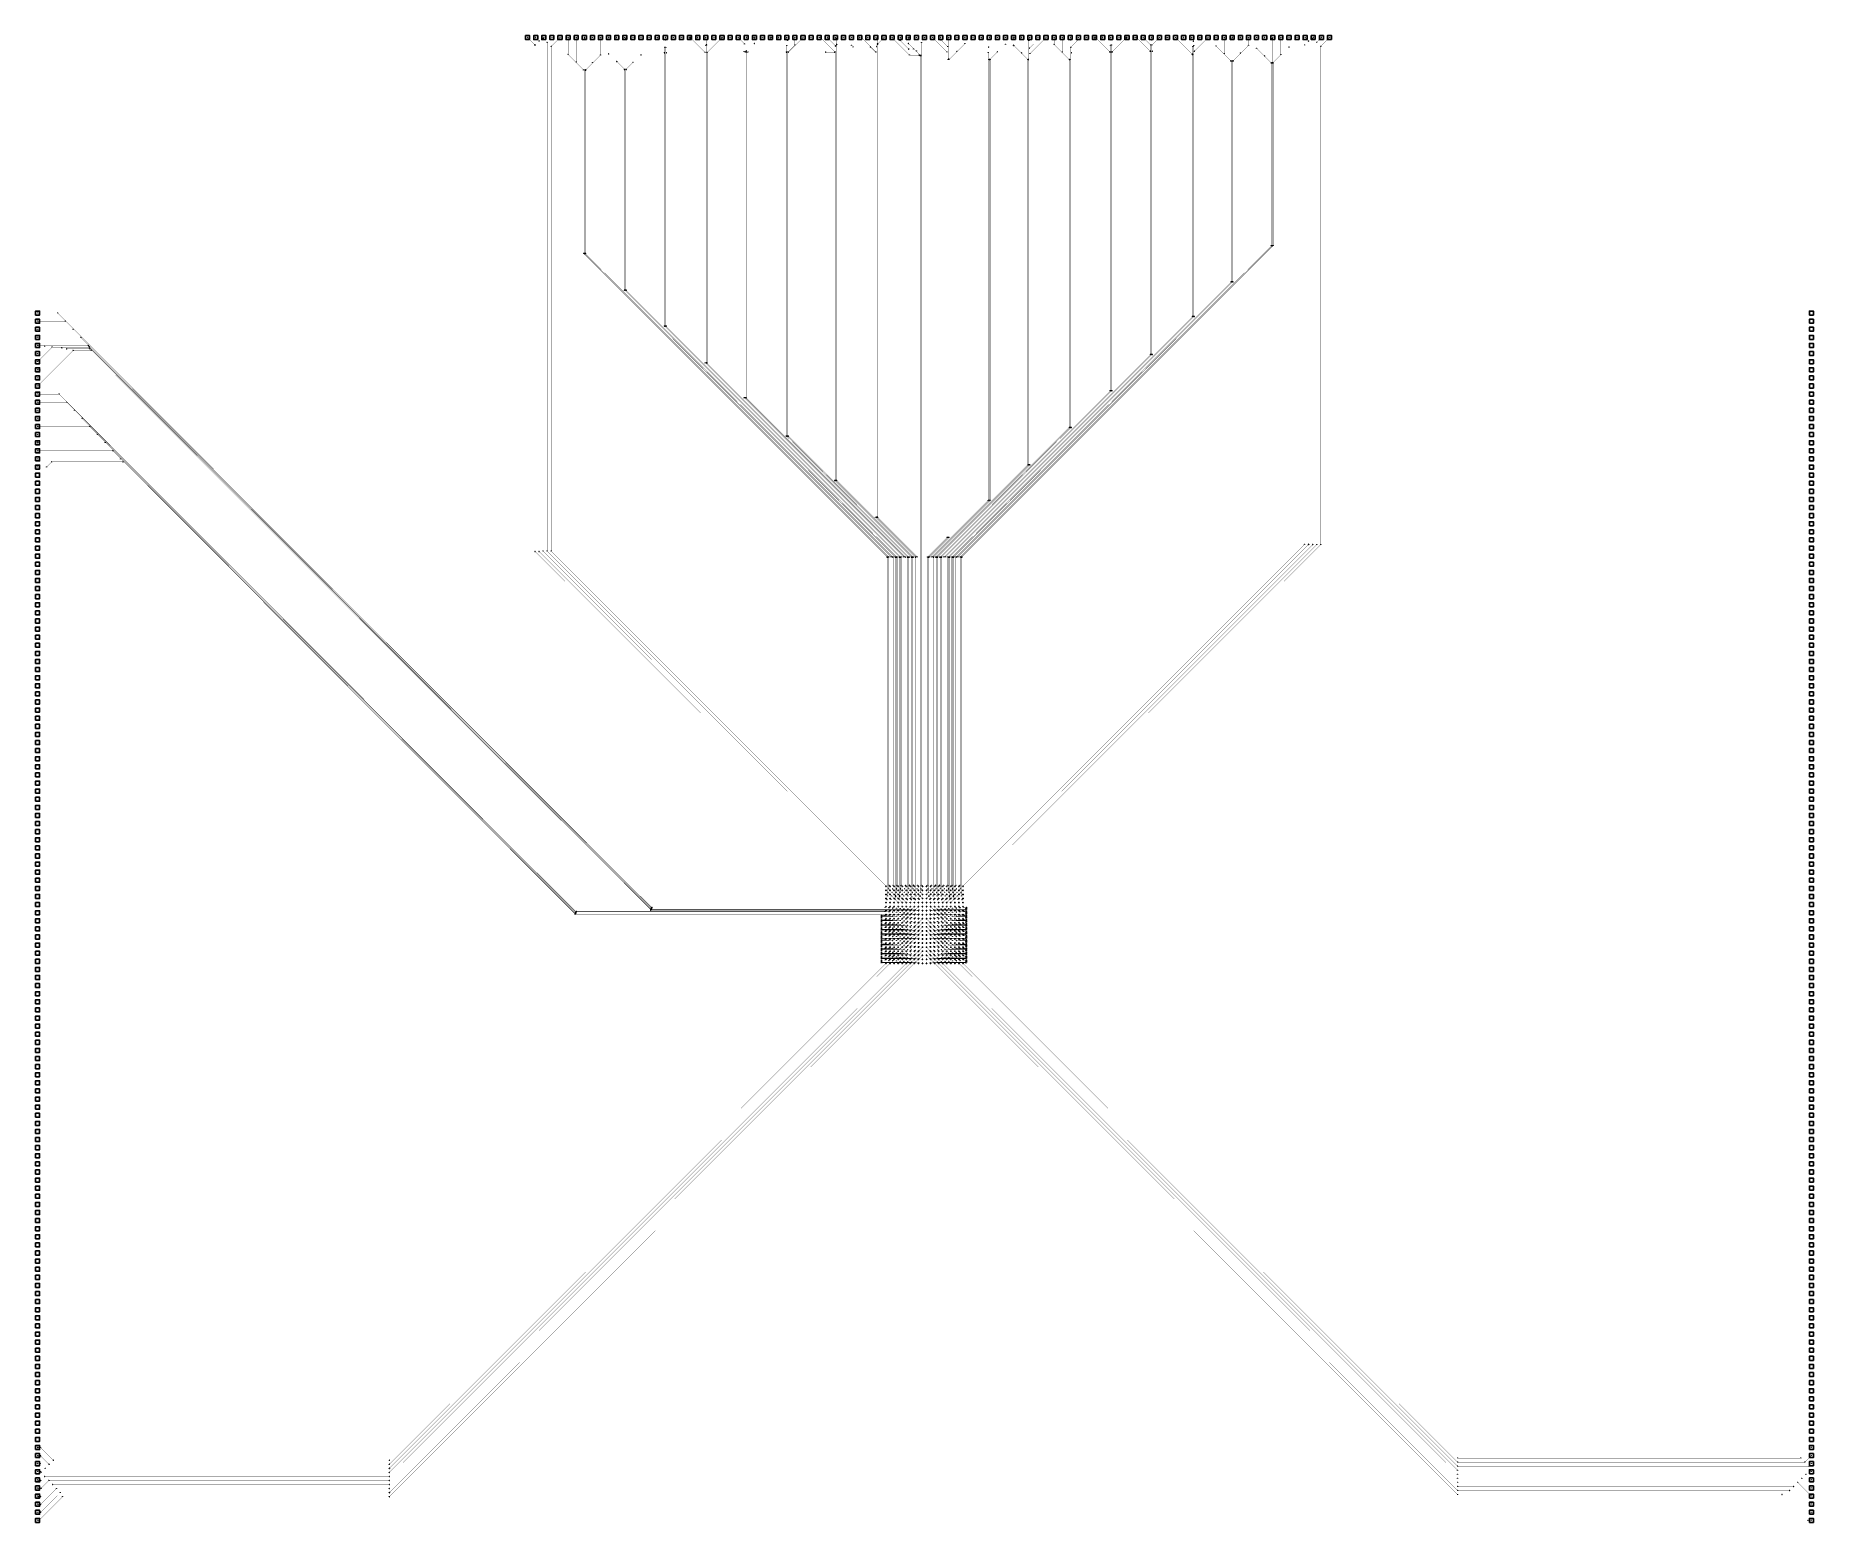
# Model space of a CAD drawing. Extents: x -21730 to 22170, y -18094 to 18606.
import ezdxf

# ---------------------------------------------------------------- set-up
doc = ezdxf.new("R2010")
doc.units = 0
doc.layers.add('L0D0_0', color=1, linetype='CONTINUOUS')

# ---------------------------------------------------------------- blocks, each defined once
blk = doc.blocks.new('LGA400C100P20X20_2000X2000X0_1')
at = {"layer": 'L0D0_0'}
for points in [[(-9.51, 9.45), (-9.528, 9.458), (-9.542, 9.472), (-9.55, 9.49), (-9.55, 9.51), (-9.542, 9.528), (-9.528, 9.542), (-9.51, 9.55), (-9.49, 9.55), (-9.472, 9.542), (-9.458, 9.528), (-9.45, 9.51), (-9.45, 9.49), (-9.458, 9.472), (-9.472, 9.458), (-9.49, 9.45)], [(-8.51, 9.45), (-8.528, 9.458), (-8.542, 9.472), (-8.55, 9.49), (-8.55, 9.51), (-8.542, 9.528), (-8.528, 9.542), (-8.51, 9.55), (-8.49, 9.55), (-8.472, 9.542), (-8.458, 9.528), (-8.45, 9.51), (-8.45, 9.49), (-8.458, 9.472), (-8.472, 9.458), (-8.49, 9.45)], [(-7.51, 9.45), (-7.528, 9.458), (-7.542, 9.472), (-7.55, 9.49), (-7.55, 9.51), (-7.542, 9.528), (-7.528, 9.542), (-7.51, 9.55), (-7.49, 9.55), (-7.472, 9.542), (-7.458, 9.528), (-7.45, 9.51), (-7.45, 9.49), (-7.458, 9.472), (-7.472, 9.458), (-7.49, 9.45)], [(-6.51, 9.45), (-6.528, 9.458), (-6.542, 9.472), (-6.55, 9.49), (-6.55, 9.51), (-6.542, 9.528), (-6.528, 9.542), (-6.51, 9.55), (-6.49, 9.55), (-6.472, 9.542), (-6.458, 9.528), (-6.45, 9.51), (-6.45, 9.49), (-6.458, 9.472), (-6.472, 9.458), (-6.49, 9.45)], [(-5.51, 9.45), (-5.528, 9.458), (-5.542, 9.472), (-5.55, 9.49), (-5.55, 9.51), (-5.542, 9.528), (-5.528, 9.542), (-5.51, 9.55), (-5.49, 9.55), (-5.472, 9.542), (-5.458, 9.528), (-5.45, 9.51), (-5.45, 9.49), (-5.458, 9.472), (-5.472, 9.458), (-5.49, 9.45)], [(-4.51, 9.45), (-4.528, 9.458), (-4.542, 9.472), (-4.55, 9.49), (-4.55, 9.51), (-4.542, 9.528), (-4.528, 9.542), (-4.51, 9.55), (-4.49, 9.55), (-4.472, 9.542), (-4.458, 9.528), (-4.45, 9.51), (-4.45, 9.49), (-4.458, 9.472), (-4.472, 9.458), (-4.49, 9.45)], [(-3.51, 9.45), (-3.528, 9.458), (-3.542, 9.472), (-3.55, 9.49), (-3.55, 9.51), (-3.542, 9.528), (-3.528, 9.542), (-3.51, 9.55), (-3.49, 9.55), (-3.472, 9.542), (-3.458, 9.528), (-3.45, 9.51), (-3.45, 9.49), (-3.458, 9.472), (-3.472, 9.458), (-3.49, 9.45)], [(-2.51, 9.45), (-2.528, 9.458), (-2.542, 9.472), (-2.55, 9.49), (-2.55, 9.51), (-2.542, 9.528), (-2.528, 9.542), (-2.51, 9.55), (-2.49, 9.55), (-2.472, 9.542), (-2.458, 9.528), (-2.45, 9.51), (-2.45, 9.49), (-2.458, 9.472), (-2.472, 9.458), (-2.49, 9.45)], [(-1.51, 9.45), (-1.528, 9.458), (-1.542, 9.472), (-1.55, 9.49), (-1.55, 9.51), (-1.542, 9.528), (-1.528, 9.542), (-1.51, 9.55), (-1.49, 9.55), (-1.472, 9.542), (-1.458, 9.528), (-1.45, 9.51), (-1.45, 9.49), (-1.458, 9.472), (-1.472, 9.458), (-1.49, 9.45)], [(-0.51, 9.45), (-0.528, 9.458), (-0.542, 9.472), (-0.55, 9.49), (-0.55, 9.51), (-0.542, 9.528), (-0.528, 9.542), (-0.51, 9.55), (-0.49, 9.55), (-0.472, 9.542), (-0.458, 9.528), (-0.45, 9.51), (-0.45, 9.49), (-0.458, 9.472), (-0.472, 9.458), (-0.49, 9.45)], [(0.49, 9.45), (0.472, 9.458), (0.458, 9.472), (0.45, 9.49), (0.45, 9.51), (0.458, 9.528), (0.472, 9.542), (0.49, 9.55), (0.51, 9.55), (0.528, 9.542), (0.542, 9.528), (0.55, 9.51), (0.55, 9.49), (0.542, 9.472), (0.528, 9.458), (0.51, 9.45)], [(1.49, 9.45), (1.472, 9.458), (1.458, 9.472), (1.45, 9.49), (1.45, 9.51), (1.458, 9.528), (1.472, 9.542), (1.49, 9.55), (1.51, 9.55), (1.528, 9.542), (1.542, 9.528), (1.55, 9.51), (1.55, 9.49), (1.542, 9.472), (1.528, 9.458), (1.51, 9.45)], [(2.49, 9.45), (2.472, 9.458), (2.458, 9.472), (2.45, 9.49), (2.45, 9.51), (2.458, 9.528), (2.472, 9.542), (2.49, 9.55), (2.51, 9.55), (2.528, 9.542), (2.542, 9.528), (2.55, 9.51), (2.55, 9.49), (2.542, 9.472), (2.528, 9.458), (2.51, 9.45)], [(3.49, 9.45), (3.472, 9.458), (3.458, 9.472), (3.45, 9.49), (3.45, 9.51), (3.458, 9.528), (3.472, 9.542), (3.49, 9.55), (3.51, 9.55), (3.528, 9.542), (3.542, 9.528), (3.55, 9.51), (3.55, 9.49), (3.542, 9.472), (3.528, 9.458), (3.51, 9.45)], [(4.49, 9.45), (4.472, 9.458), (4.458, 9.472), (4.45, 9.49), (4.45, 9.51), (4.458, 9.528), (4.472, 9.542), (4.49, 9.55), (4.51, 9.55), (4.528, 9.542), (4.542, 9.528), (4.55, 9.51), (4.55, 9.49), (4.542, 9.472), (4.528, 9.458), (4.51, 9.45)], [(5.49, 9.45), (5.472, 9.458), (5.458, 9.472), (5.45, 9.49), (5.45, 9.51), (5.458, 9.528), (5.472, 9.542), (5.49, 9.55), (5.51, 9.55), (5.528, 9.542), (5.542, 9.528), (5.55, 9.51), (5.55, 9.49), (5.542, 9.472), (5.528, 9.458), (5.51, 9.45)], [(6.49, 9.45), (6.472, 9.458), (6.458, 9.472), (6.45, 9.49), (6.45, 9.51), (6.458, 9.528), (6.472, 9.542), (6.49, 9.55), (6.51, 9.55), (6.528, 9.542), (6.542, 9.528), (6.55, 9.51), (6.55, 9.49), (6.542, 9.472), (6.528, 9.458), (6.51, 9.45)], [(7.49, 9.45), (7.472, 9.458), (7.458, 9.472), (7.45, 9.49), (7.45, 9.51), (7.458, 9.528), (7.472, 9.542), (7.49, 9.55), (7.51, 9.55), (7.528, 9.542), (7.542, 9.528), (7.55, 9.51), (7.55, 9.49), (7.542, 9.472), (7.528, 9.458), (7.51, 9.45)], [(8.49, 9.45), (8.472, 9.458), (8.458, 9.472), (8.45, 9.49), (8.45, 9.51), (8.458, 9.528), (8.472, 9.542), (8.49, 9.55), (8.51, 9.55), (8.528, 9.542), (8.542, 9.528), (8.55, 9.51), (8.55, 9.49), (8.542, 9.472), (8.528, 9.458), (8.51, 9.45)], [(9.49, 9.45), (9.472, 9.458), (9.458, 9.472), (9.45, 9.49), (9.45, 9.51), (9.458, 9.528), (9.472, 9.542), (9.49, 9.55), (9.51, 9.55), (9.528, 9.542), (9.542, 9.528), (9.55, 9.51), (9.55, 9.49), (9.542, 9.472), (9.528, 9.458), (9.51, 9.45)], [(-9.51, 8.45), (-9.528, 8.458), (-9.542, 8.472), (-9.55, 8.49), (-9.55, 8.51), (-9.542, 8.528), (-9.528, 8.542), (-9.51, 8.55), (-9.49, 8.55), (-9.472, 8.542), (-9.458, 8.528), (-9.45, 8.51), (-9.45, 8.49), (-9.458, 8.472), (-9.472, 8.458), (-9.49, 8.45)], [(-9.51, 7.45), (-9.528, 7.458), (-9.542, 7.472), (-9.55, 7.49), (-9.55, 7.51), (-9.542, 7.528), (-9.528, 7.542), (-9.51, 7.55), (-9.49, 7.55), (-9.472, 7.542), (-9.458, 7.528), (-9.45, 7.51), (-9.45, 7.49), (-9.458, 7.472), (-9.472, 7.458), (-9.49, 7.45)], [(-9.51, 6.45), (-9.528, 6.458), (-9.542, 6.472), (-9.55, 6.49), (-9.55, 6.51), (-9.542, 6.528), (-9.528, 6.542), (-9.51, 6.55), (-9.49, 6.55), (-9.472, 6.542), (-9.458, 6.528), (-9.45, 6.51), (-9.45, 6.49), (-9.458, 6.472), (-9.472, 6.458), (-9.49, 6.45)], [(-9.51, 5.45), (-9.528, 5.458), (-9.542, 5.472), (-9.55, 5.49), (-9.55, 5.51), (-9.542, 5.528), (-9.528, 5.542), (-9.51, 5.55), (-9.49, 5.55), (-9.472, 5.542), (-9.458, 5.528), (-9.45, 5.51), (-9.45, 5.49), (-9.458, 5.472), (-9.472, 5.458), (-9.49, 5.45)], [(-9.51, 4.45), (-9.528, 4.458), (-9.542, 4.472), (-9.55, 4.49), (-9.55, 4.51), (-9.542, 4.528), (-9.528, 4.542), (-9.51, 4.55), (-9.49, 4.55), (-9.472, 4.542), (-9.458, 4.528), (-9.45, 4.51), (-9.45, 4.49), (-9.458, 4.472), (-9.472, 4.458), (-9.49, 4.45)], [(-8.51, 8.45), (-8.528, 8.458), (-8.542, 8.472), (-8.55, 8.49), (-8.55, 8.51), (-8.542, 8.528), (-8.528, 8.542), (-8.51, 8.55), (-8.49, 8.55), (-8.472, 8.542), (-8.458, 8.528), (-8.45, 8.51), (-8.45, 8.49), (-8.458, 8.472), (-8.472, 8.458), (-8.49, 8.45)], [(-8.51, 7.45), (-8.528, 7.458), (-8.542, 7.472), (-8.55, 7.49), (-8.55, 7.51), (-8.542, 7.528), (-8.528, 7.542), (-8.51, 7.55), (-8.49, 7.55), (-8.472, 7.542), (-8.458, 7.528), (-8.45, 7.51), (-8.45, 7.49), (-8.458, 7.472), (-8.472, 7.458), (-8.49, 7.45)], [(-8.51, 6.45), (-8.528, 6.458), (-8.542, 6.472), (-8.55, 6.49), (-8.55, 6.51), (-8.542, 6.528), (-8.528, 6.542), (-8.51, 6.55), (-8.49, 6.55), (-8.472, 6.542), (-8.458, 6.528), (-8.45, 6.51), (-8.45, 6.49), (-8.458, 6.472), (-8.472, 6.458), (-8.49, 6.45)], [(-8.51, 5.45), (-8.528, 5.458), (-8.542, 5.472), (-8.55, 5.49), (-8.55, 5.51), (-8.542, 5.528), (-8.528, 5.542), (-8.51, 5.55), (-8.49, 5.55), (-8.472, 5.542), (-8.458, 5.528), (-8.45, 5.51), (-8.45, 5.49), (-8.458, 5.472), (-8.472, 5.458), (-8.49, 5.45)], [(-8.51, 4.45), (-8.528, 4.458), (-8.542, 4.472), (-8.55, 4.49), (-8.55, 4.51), (-8.542, 4.528), (-8.528, 4.542), (-8.51, 4.55), (-8.49, 4.55), (-8.472, 4.542), (-8.458, 4.528), (-8.45, 4.51), (-8.45, 4.49), (-8.458, 4.472), (-8.472, 4.458), (-8.49, 4.45)], [(-7.51, 8.45), (-7.528, 8.458), (-7.542, 8.472), (-7.55, 8.49), (-7.55, 8.51), (-7.542, 8.528), (-7.528, 8.542), (-7.51, 8.55), (-7.49, 8.55), (-7.472, 8.542), (-7.458, 8.528), (-7.45, 8.51), (-7.45, 8.49), (-7.458, 8.472), (-7.472, 8.458), (-7.49, 8.45)], [(-7.51, 7.45), (-7.528, 7.458), (-7.542, 7.472), (-7.55, 7.49), (-7.55, 7.51), (-7.542, 7.528), (-7.528, 7.542), (-7.51, 7.55), (-7.49, 7.55), (-7.472, 7.542), (-7.458, 7.528), (-7.45, 7.51), (-7.45, 7.49), (-7.458, 7.472), (-7.472, 7.458), (-7.49, 7.45)], [(-7.51, 6.45), (-7.528, 6.458), (-7.542, 6.472), (-7.55, 6.49), (-7.55, 6.51), (-7.542, 6.528), (-7.528, 6.542), (-7.51, 6.55), (-7.49, 6.55), (-7.472, 6.542), (-7.458, 6.528), (-7.45, 6.51), (-7.45, 6.49), (-7.458, 6.472), (-7.472, 6.458), (-7.49, 6.45)], [(-7.51, 5.45), (-7.528, 5.458), (-7.542, 5.472), (-7.55, 5.49), (-7.55, 5.51), (-7.542, 5.528), (-7.528, 5.542), (-7.51, 5.55), (-7.49, 5.55), (-7.472, 5.542), (-7.458, 5.528), (-7.45, 5.51), (-7.45, 5.49), (-7.458, 5.472), (-7.472, 5.458), (-7.49, 5.45)], [(-7.51, 4.45), (-7.528, 4.458), (-7.542, 4.472), (-7.55, 4.49), (-7.55, 4.51), (-7.542, 4.528), (-7.528, 4.542), (-7.51, 4.55), (-7.49, 4.55), (-7.472, 4.542), (-7.458, 4.528), (-7.45, 4.51), (-7.45, 4.49), (-7.458, 4.472), (-7.472, 4.458), (-7.49, 4.45)], [(-6.51, 8.45), (-6.528, 8.458), (-6.542, 8.472), (-6.55, 8.49), (-6.55, 8.51), (-6.542, 8.528), (-6.528, 8.542), (-6.51, 8.55), (-6.49, 8.55), (-6.472, 8.542), (-6.458, 8.528), (-6.45, 8.51), (-6.45, 8.49), (-6.458, 8.472), (-6.472, 8.458), (-6.49, 8.45)], [(-6.51, 7.45), (-6.528, 7.458), (-6.542, 7.472), (-6.55, 7.49), (-6.55, 7.51), (-6.542, 7.528), (-6.528, 7.542), (-6.51, 7.55), (-6.49, 7.55), (-6.472, 7.542), (-6.458, 7.528), (-6.45, 7.51), (-6.45, 7.49), (-6.458, 7.472), (-6.472, 7.458), (-6.49, 7.45)], [(-6.51, 6.45), (-6.528, 6.458), (-6.542, 6.472), (-6.55, 6.49), (-6.55, 6.51), (-6.542, 6.528), (-6.528, 6.542), (-6.51, 6.55), (-6.49, 6.55), (-6.472, 6.542), (-6.458, 6.528), (-6.45, 6.51), (-6.45, 6.49), (-6.458, 6.472), (-6.472, 6.458), (-6.49, 6.45)], [(-6.51, 5.45), (-6.528, 5.458), (-6.542, 5.472), (-6.55, 5.49), (-6.55, 5.51), (-6.542, 5.528), (-6.528, 5.542), (-6.51, 5.55), (-6.49, 5.55), (-6.472, 5.542), (-6.458, 5.528), (-6.45, 5.51), (-6.45, 5.49), (-6.458, 5.472), (-6.472, 5.458), (-6.49, 5.45)], [(-6.51, 4.45), (-6.528, 4.458), (-6.542, 4.472), (-6.55, 4.49), (-6.55, 4.51), (-6.542, 4.528), (-6.528, 4.542), (-6.51, 4.55), (-6.49, 4.55), (-6.472, 4.542), (-6.458, 4.528), (-6.45, 4.51), (-6.45, 4.49), (-6.458, 4.472), (-6.472, 4.458), (-6.49, 4.45)], [(-5.51, 8.45), (-5.528, 8.458), (-5.542, 8.472), (-5.55, 8.49), (-5.55, 8.51), (-5.542, 8.528), (-5.528, 8.542), (-5.51, 8.55), (-5.49, 8.55), (-5.472, 8.542), (-5.458, 8.528), (-5.45, 8.51), (-5.45, 8.49), (-5.458, 8.472), (-5.472, 8.458), (-5.49, 8.45)], [(-5.51, 7.45), (-5.528, 7.458), (-5.542, 7.472), (-5.55, 7.49), (-5.55, 7.51), (-5.542, 7.528), (-5.528, 7.542), (-5.51, 7.55), (-5.49, 7.55), (-5.472, 7.542), (-5.458, 7.528), (-5.45, 7.51), (-5.45, 7.49), (-5.458, 7.472), (-5.472, 7.458), (-5.49, 7.45)], [(-5.51, 6.45), (-5.528, 6.458), (-5.542, 6.472), (-5.55, 6.49), (-5.55, 6.51), (-5.542, 6.528), (-5.528, 6.542), (-5.51, 6.55), (-5.49, 6.55), (-5.472, 6.542), (-5.458, 6.528), (-5.45, 6.51), (-5.45, 6.49), (-5.458, 6.472), (-5.472, 6.458), (-5.49, 6.45)], [(-5.51, 5.45), (-5.528, 5.458), (-5.542, 5.472), (-5.55, 5.49), (-5.55, 5.51), (-5.542, 5.528), (-5.528, 5.542), (-5.51, 5.55), (-5.49, 5.55), (-5.472, 5.542), (-5.458, 5.528), (-5.45, 5.51), (-5.45, 5.49), (-5.458, 5.472), (-5.472, 5.458), (-5.49, 5.45)], [(-5.51, 4.45), (-5.528, 4.458), (-5.542, 4.472), (-5.55, 4.49), (-5.55, 4.51), (-5.542, 4.528), (-5.528, 4.542), (-5.51, 4.55), (-5.49, 4.55), (-5.472, 4.542), (-5.458, 4.528), (-5.45, 4.51), (-5.45, 4.49), (-5.458, 4.472), (-5.472, 4.458), (-5.49, 4.45)], [(-4.51, 8.45), (-4.528, 8.458), (-4.542, 8.472), (-4.55, 8.49), (-4.55, 8.51), (-4.542, 8.528), (-4.528, 8.542), (-4.51, 8.55), (-4.49, 8.55), (-4.472, 8.542), (-4.458, 8.528), (-4.45, 8.51), (-4.45, 8.49), (-4.458, 8.472), (-4.472, 8.458), (-4.49, 8.45)], [(-4.51, 7.45), (-4.528, 7.458), (-4.542, 7.472), (-4.55, 7.49), (-4.55, 7.51), (-4.542, 7.528), (-4.528, 7.542), (-4.51, 7.55), (-4.49, 7.55), (-4.472, 7.542), (-4.458, 7.528), (-4.45, 7.51), (-4.45, 7.49), (-4.458, 7.472), (-4.472, 7.458), (-4.49, 7.45)], [(-4.51, 6.45), (-4.528, 6.458), (-4.542, 6.472), (-4.55, 6.49), (-4.55, 6.51), (-4.542, 6.528), (-4.528, 6.542), (-4.51, 6.55), (-4.49, 6.55), (-4.472, 6.542), (-4.458, 6.528), (-4.45, 6.51), (-4.45, 6.49), (-4.458, 6.472), (-4.472, 6.458), (-4.49, 6.45)], [(-4.51, 5.45), (-4.528, 5.458), (-4.542, 5.472), (-4.55, 5.49), (-4.55, 5.51), (-4.542, 5.528), (-4.528, 5.542), (-4.51, 5.55), (-4.49, 5.55), (-4.472, 5.542), (-4.458, 5.528), (-4.45, 5.51), (-4.45, 5.49), (-4.458, 5.472), (-4.472, 5.458), (-4.49, 5.45)], [(-4.51, 4.45), (-4.528, 4.458), (-4.542, 4.472), (-4.55, 4.49), (-4.55, 4.51), (-4.542, 4.528), (-4.528, 4.542), (-4.51, 4.55), (-4.49, 4.55), (-4.472, 4.542), (-4.458, 4.528), (-4.45, 4.51), (-4.45, 4.49), (-4.458, 4.472), (-4.472, 4.458), (-4.49, 4.45)], [(-3.51, 8.45), (-3.528, 8.458), (-3.542, 8.472), (-3.55, 8.49), (-3.55, 8.51), (-3.542, 8.528), (-3.528, 8.542), (-3.51, 8.55), (-3.49, 8.55), (-3.472, 8.542), (-3.458, 8.528), (-3.45, 8.51), (-3.45, 8.49), (-3.458, 8.472), (-3.472, 8.458), (-3.49, 8.45)], [(-3.51, 7.45), (-3.528, 7.458), (-3.542, 7.472), (-3.55, 7.49), (-3.55, 7.51), (-3.542, 7.528), (-3.528, 7.542), (-3.51, 7.55), (-3.49, 7.55), (-3.472, 7.542), (-3.458, 7.528), (-3.45, 7.51), (-3.45, 7.49), (-3.458, 7.472), (-3.472, 7.458), (-3.49, 7.45)], [(-3.51, 6.45), (-3.528, 6.458), (-3.542, 6.472), (-3.55, 6.49), (-3.55, 6.51), (-3.542, 6.528), (-3.528, 6.542), (-3.51, 6.55), (-3.49, 6.55), (-3.472, 6.542), (-3.458, 6.528), (-3.45, 6.51), (-3.45, 6.49), (-3.458, 6.472), (-3.472, 6.458), (-3.49, 6.45)], [(-3.51, 5.45), (-3.528, 5.458), (-3.542, 5.472), (-3.55, 5.49), (-3.55, 5.51), (-3.542, 5.528), (-3.528, 5.542), (-3.51, 5.55), (-3.49, 5.55), (-3.472, 5.542), (-3.458, 5.528), (-3.45, 5.51), (-3.45, 5.49), (-3.458, 5.472), (-3.472, 5.458), (-3.49, 5.45)], [(-3.51, 4.45), (-3.528, 4.458), (-3.542, 4.472), (-3.55, 4.49), (-3.55, 4.51), (-3.542, 4.528), (-3.528, 4.542), (-3.51, 4.55), (-3.49, 4.55), (-3.472, 4.542), (-3.458, 4.528), (-3.45, 4.51), (-3.45, 4.49), (-3.458, 4.472), (-3.472, 4.458), (-3.49, 4.45)], [(-2.51, 8.45), (-2.528, 8.458), (-2.542, 8.472), (-2.55, 8.49), (-2.55, 8.51), (-2.542, 8.528), (-2.528, 8.542), (-2.51, 8.55), (-2.49, 8.55), (-2.472, 8.542), (-2.458, 8.528), (-2.45, 8.51), (-2.45, 8.49), (-2.458, 8.472), (-2.472, 8.458), (-2.49, 8.45)], [(-2.51, 7.45), (-2.528, 7.458), (-2.542, 7.472), (-2.55, 7.49), (-2.55, 7.51), (-2.542, 7.528), (-2.528, 7.542), (-2.51, 7.55), (-2.49, 7.55), (-2.472, 7.542), (-2.458, 7.528), (-2.45, 7.51), (-2.45, 7.49), (-2.458, 7.472), (-2.472, 7.458), (-2.49, 7.45)], [(-2.51, 6.45), (-2.528, 6.458), (-2.542, 6.472), (-2.55, 6.49), (-2.55, 6.51), (-2.542, 6.528), (-2.528, 6.542), (-2.51, 6.55), (-2.49, 6.55), (-2.472, 6.542), (-2.458, 6.528), (-2.45, 6.51), (-2.45, 6.49), (-2.458, 6.472), (-2.472, 6.458), (-2.49, 6.45)], [(-2.51, 5.45), (-2.528, 5.458), (-2.542, 5.472), (-2.55, 5.49), (-2.55, 5.51), (-2.542, 5.528), (-2.528, 5.542), (-2.51, 5.55), (-2.49, 5.55), (-2.472, 5.542), (-2.458, 5.528), (-2.45, 5.51), (-2.45, 5.49), (-2.458, 5.472), (-2.472, 5.458), (-2.49, 5.45)], [(-2.51, 4.45), (-2.528, 4.458), (-2.542, 4.472), (-2.55, 4.49), (-2.55, 4.51), (-2.542, 4.528), (-2.528, 4.542), (-2.51, 4.55), (-2.49, 4.55), (-2.472, 4.542), (-2.458, 4.528), (-2.45, 4.51), (-2.45, 4.49), (-2.458, 4.472), (-2.472, 4.458), (-2.49, 4.45)], [(-1.51, 8.45), (-1.528, 8.458), (-1.542, 8.472), (-1.55, 8.49), (-1.55, 8.51), (-1.542, 8.528), (-1.528, 8.542), (-1.51, 8.55), (-1.49, 8.55), (-1.472, 8.542), (-1.458, 8.528), (-1.45, 8.51), (-1.45, 8.49), (-1.458, 8.472), (-1.472, 8.458), (-1.49, 8.45)], [(-1.51, 7.45), (-1.528, 7.458), (-1.542, 7.472), (-1.55, 7.49), (-1.55, 7.51), (-1.542, 7.528), (-1.528, 7.542), (-1.51, 7.55), (-1.49, 7.55), (-1.472, 7.542), (-1.458, 7.528), (-1.45, 7.51), (-1.45, 7.49), (-1.458, 7.472), (-1.472, 7.458), (-1.49, 7.45)], [(-1.51, 6.45), (-1.528, 6.458), (-1.542, 6.472), (-1.55, 6.49), (-1.55, 6.51), (-1.542, 6.528), (-1.528, 6.542), (-1.51, 6.55), (-1.49, 6.55), (-1.472, 6.542), (-1.458, 6.528), (-1.45, 6.51), (-1.45, 6.49), (-1.458, 6.472), (-1.472, 6.458), (-1.49, 6.45)], [(-1.51, 5.45), (-1.528, 5.458), (-1.542, 5.472), (-1.55, 5.49), (-1.55, 5.51), (-1.542, 5.528), (-1.528, 5.542), (-1.51, 5.55), (-1.49, 5.55), (-1.472, 5.542), (-1.458, 5.528), (-1.45, 5.51), (-1.45, 5.49), (-1.458, 5.472), (-1.472, 5.458), (-1.49, 5.45)], [(-1.51, 4.45), (-1.528, 4.458), (-1.542, 4.472), (-1.55, 4.49), (-1.55, 4.51), (-1.542, 4.528), (-1.528, 4.542), (-1.51, 4.55), (-1.49, 4.55), (-1.472, 4.542), (-1.458, 4.528), (-1.45, 4.51), (-1.45, 4.49), (-1.458, 4.472), (-1.472, 4.458), (-1.49, 4.45)], [(-0.51, 8.45), (-0.528, 8.458), (-0.542, 8.472), (-0.55, 8.49), (-0.55, 8.51), (-0.542, 8.528), (-0.528, 8.542), (-0.51, 8.55), (-0.49, 8.55), (-0.472, 8.542), (-0.458, 8.528), (-0.45, 8.51), (-0.45, 8.49), (-0.458, 8.472), (-0.472, 8.458), (-0.49, 8.45)], [(-0.51, 7.45), (-0.528, 7.458), (-0.542, 7.472), (-0.55, 7.49), (-0.55, 7.51), (-0.542, 7.528), (-0.528, 7.542), (-0.51, 7.55), (-0.49, 7.55), (-0.472, 7.542), (-0.458, 7.528), (-0.45, 7.51), (-0.45, 7.49), (-0.458, 7.472), (-0.472, 7.458), (-0.49, 7.45)], [(-0.51, 6.45), (-0.528, 6.458), (-0.542, 6.472), (-0.55, 6.49), (-0.55, 6.51), (-0.542, 6.528), (-0.528, 6.542), (-0.51, 6.55), (-0.49, 6.55), (-0.472, 6.542), (-0.458, 6.528), (-0.45, 6.51), (-0.45, 6.49), (-0.458, 6.472), (-0.472, 6.458), (-0.49, 6.45)], [(-0.51, 5.45), (-0.528, 5.458), (-0.542, 5.472), (-0.55, 5.49), (-0.55, 5.51), (-0.542, 5.528), (-0.528, 5.542), (-0.51, 5.55), (-0.49, 5.55), (-0.472, 5.542), (-0.458, 5.528), (-0.45, 5.51), (-0.45, 5.49), (-0.458, 5.472), (-0.472, 5.458), (-0.49, 5.45)], [(-0.51, 4.45), (-0.528, 4.458), (-0.542, 4.472), (-0.55, 4.49), (-0.55, 4.51), (-0.542, 4.528), (-0.528, 4.542), (-0.51, 4.55), (-0.49, 4.55), (-0.472, 4.542), (-0.458, 4.528), (-0.45, 4.51), (-0.45, 4.49), (-0.458, 4.472), (-0.472, 4.458), (-0.49, 4.45)], [(0.49, 8.45), (0.472, 8.458), (0.458, 8.472), (0.45, 8.49), (0.45, 8.51), (0.458, 8.528), (0.472, 8.542), (0.49, 8.55), (0.51, 8.55), (0.528, 8.542), (0.542, 8.528), (0.55, 8.51), (0.55, 8.49), (0.542, 8.472), (0.528, 8.458), (0.51, 8.45)], [(0.49, 7.45), (0.472, 7.458), (0.458, 7.472), (0.45, 7.49), (0.45, 7.51), (0.458, 7.528), (0.472, 7.542), (0.49, 7.55), (0.51, 7.55), (0.528, 7.542), (0.542, 7.528), (0.55, 7.51), (0.55, 7.49), (0.542, 7.472), (0.528, 7.458), (0.51, 7.45)], [(0.49, 6.45), (0.472, 6.458), (0.458, 6.472), (0.45, 6.49), (0.45, 6.51), (0.458, 6.528), (0.472, 6.542), (0.49, 6.55), (0.51, 6.55), (0.528, 6.542), (0.542, 6.528), (0.55, 6.51), (0.55, 6.49), (0.542, 6.472), (0.528, 6.458), (0.51, 6.45)], [(0.49, 5.45), (0.472, 5.458), (0.458, 5.472), (0.45, 5.49), (0.45, 5.51), (0.458, 5.528), (0.472, 5.542), (0.49, 5.55), (0.51, 5.55), (0.528, 5.542), (0.542, 5.528), (0.55, 5.51), (0.55, 5.49), (0.542, 5.472), (0.528, 5.458), (0.51, 5.45)], [(0.49, 4.45), (0.472, 4.458), (0.458, 4.472), (0.45, 4.49), (0.45, 4.51), (0.458, 4.528), (0.472, 4.542), (0.49, 4.55), (0.51, 4.55), (0.528, 4.542), (0.542, 4.528), (0.55, 4.51), (0.55, 4.49), (0.542, 4.472), (0.528, 4.458), (0.51, 4.45)], [(1.49, 8.45), (1.472, 8.458), (1.458, 8.472), (1.45, 8.49), (1.45, 8.51), (1.458, 8.528), (1.472, 8.542), (1.49, 8.55), (1.51, 8.55), (1.528, 8.542), (1.542, 8.528), (1.55, 8.51), (1.55, 8.49), (1.542, 8.472), (1.528, 8.458), (1.51, 8.45)], [(1.49, 7.45), (1.472, 7.458), (1.458, 7.472), (1.45, 7.49), (1.45, 7.51), (1.458, 7.528), (1.472, 7.542), (1.49, 7.55), (1.51, 7.55), (1.528, 7.542), (1.542, 7.528), (1.55, 7.51), (1.55, 7.49), (1.542, 7.472), (1.528, 7.458), (1.51, 7.45)], [(1.49, 6.45), (1.472, 6.458), (1.458, 6.472), (1.45, 6.49), (1.45, 6.51), (1.458, 6.528), (1.472, 6.542), (1.49, 6.55), (1.51, 6.55), (1.528, 6.542), (1.542, 6.528), (1.55, 6.51), (1.55, 6.49), (1.542, 6.472), (1.528, 6.458), (1.51, 6.45)], [(1.49, 5.45), (1.472, 5.458), (1.458, 5.472), (1.45, 5.49), (1.45, 5.51), (1.458, 5.528), (1.472, 5.542), (1.49, 5.55), (1.51, 5.55), (1.528, 5.542), (1.542, 5.528), (1.55, 5.51), (1.55, 5.49), (1.542, 5.472), (1.528, 5.458), (1.51, 5.45)], [(1.49, 4.45), (1.472, 4.458), (1.458, 4.472), (1.45, 4.49), (1.45, 4.51), (1.458, 4.528), (1.472, 4.542), (1.49, 4.55), (1.51, 4.55), (1.528, 4.542), (1.542, 4.528), (1.55, 4.51), (1.55, 4.49), (1.542, 4.472), (1.528, 4.458), (1.51, 4.45)], [(2.49, 8.45), (2.472, 8.458), (2.458, 8.472), (2.45, 8.49), (2.45, 8.51), (2.458, 8.528), (2.472, 8.542), (2.49, 8.55), (2.51, 8.55), (2.528, 8.542), (2.542, 8.528), (2.55, 8.51), (2.55, 8.49), (2.542, 8.472), (2.528, 8.458), (2.51, 8.45)], [(2.49, 7.45), (2.472, 7.458), (2.458, 7.472), (2.45, 7.49), (2.45, 7.51), (2.458, 7.528), (2.472, 7.542), (2.49, 7.55), (2.51, 7.55), (2.528, 7.542), (2.542, 7.528), (2.55, 7.51), (2.55, 7.49), (2.542, 7.472), (2.528, 7.458), (2.51, 7.45)], [(2.49, 6.45), (2.472, 6.458), (2.458, 6.472), (2.45, 6.49), (2.45, 6.51), (2.458, 6.528), (2.472, 6.542), (2.49, 6.55), (2.51, 6.55), (2.528, 6.542), (2.542, 6.528), (2.55, 6.51), (2.55, 6.49), (2.542, 6.472), (2.528, 6.458), (2.51, 6.45)], [(2.49, 5.45), (2.472, 5.458), (2.458, 5.472), (2.45, 5.49), (2.45, 5.51), (2.458, 5.528), (2.472, 5.542), (2.49, 5.55), (2.51, 5.55), (2.528, 5.542), (2.542, 5.528), (2.55, 5.51), (2.55, 5.49), (2.542, 5.472), (2.528, 5.458), (2.51, 5.45)], [(2.49, 4.45), (2.472, 4.458), (2.458, 4.472), (2.45, 4.49), (2.45, 4.51), (2.458, 4.528), (2.472, 4.542), (2.49, 4.55), (2.51, 4.55), (2.528, 4.542), (2.542, 4.528), (2.55, 4.51), (2.55, 4.49), (2.542, 4.472), (2.528, 4.458), (2.51, 4.45)], [(3.49, 8.45), (3.472, 8.458), (3.458, 8.472), (3.45, 8.49), (3.45, 8.51), (3.458, 8.528), (3.472, 8.542), (3.49, 8.55), (3.51, 8.55), (3.528, 8.542), (3.542, 8.528), (3.55, 8.51), (3.55, 8.49), (3.542, 8.472), (3.528, 8.458), (3.51, 8.45)], [(3.49, 7.45), (3.472, 7.458), (3.458, 7.472), (3.45, 7.49), (3.45, 7.51), (3.458, 7.528), (3.472, 7.542), (3.49, 7.55), (3.51, 7.55), (3.528, 7.542), (3.542, 7.528), (3.55, 7.51), (3.55, 7.49), (3.542, 7.472), (3.528, 7.458), (3.51, 7.45)], [(3.49, 6.45), (3.472, 6.458), (3.458, 6.472), (3.45, 6.49), (3.45, 6.51), (3.458, 6.528), (3.472, 6.542), (3.49, 6.55), (3.51, 6.55), (3.528, 6.542), (3.542, 6.528), (3.55, 6.51), (3.55, 6.49), (3.542, 6.472), (3.528, 6.458), (3.51, 6.45)], [(3.49, 5.45), (3.472, 5.458), (3.458, 5.472), (3.45, 5.49), (3.45, 5.51), (3.458, 5.528), (3.472, 5.542), (3.49, 5.55), (3.51, 5.55), (3.528, 5.542), (3.542, 5.528), (3.55, 5.51), (3.55, 5.49), (3.542, 5.472), (3.528, 5.458), (3.51, 5.45)], [(3.49, 4.45), (3.472, 4.458), (3.458, 4.472), (3.45, 4.49), (3.45, 4.51), (3.458, 4.528), (3.472, 4.542), (3.49, 4.55), (3.51, 4.55), (3.528, 4.542), (3.542, 4.528), (3.55, 4.51), (3.55, 4.49), (3.542, 4.472), (3.528, 4.458), (3.51, 4.45)], [(4.49, 8.45), (4.472, 8.458), (4.458, 8.472), (4.45, 8.49), (4.45, 8.51), (4.458, 8.528), (4.472, 8.542), (4.49, 8.55), (4.51, 8.55), (4.528, 8.542), (4.542, 8.528), (4.55, 8.51), (4.55, 8.49), (4.542, 8.472), (4.528, 8.458), (4.51, 8.45)], [(4.49, 7.45), (4.472, 7.458), (4.458, 7.472), (4.45, 7.49), (4.45, 7.51), (4.458, 7.528), (4.472, 7.542), (4.49, 7.55), (4.51, 7.55), (4.528, 7.542), (4.542, 7.528), (4.55, 7.51), (4.55, 7.49), (4.542, 7.472), (4.528, 7.458), (4.51, 7.45)], [(4.49, 6.45), (4.472, 6.458), (4.458, 6.472), (4.45, 6.49), (4.45, 6.51), (4.458, 6.528), (4.472, 6.542), (4.49, 6.55), (4.51, 6.55), (4.528, 6.542), (4.542, 6.528), (4.55, 6.51), (4.55, 6.49), (4.542, 6.472), (4.528, 6.458), (4.51, 6.45)], [(4.49, 5.45), (4.472, 5.458), (4.458, 5.472), (4.45, 5.49), (4.45, 5.51), (4.458, 5.528), (4.472, 5.542), (4.49, 5.55), (4.51, 5.55), (4.528, 5.542), (4.542, 5.528), (4.55, 5.51), (4.55, 5.49), (4.542, 5.472), (4.528, 5.458), (4.51, 5.45)], [(4.49, 4.45), (4.472, 4.458), (4.458, 4.472), (4.45, 4.49), (4.45, 4.51), (4.458, 4.528), (4.472, 4.542), (4.49, 4.55), (4.51, 4.55), (4.528, 4.542), (4.542, 4.528), (4.55, 4.51), (4.55, 4.49), (4.542, 4.472), (4.528, 4.458), (4.51, 4.45)], [(5.49, 8.45), (5.472, 8.458), (5.458, 8.472), (5.45, 8.49), (5.45, 8.51), (5.458, 8.528), (5.472, 8.542), (5.49, 8.55), (5.51, 8.55), (5.528, 8.542), (5.542, 8.528), (5.55, 8.51), (5.55, 8.49), (5.542, 8.472), (5.528, 8.458), (5.51, 8.45)], [(5.49, 7.45), (5.472, 7.458), (5.458, 7.472), (5.45, 7.49), (5.45, 7.51), (5.458, 7.528), (5.472, 7.542), (5.49, 7.55), (5.51, 7.55), (5.528, 7.542), (5.542, 7.528), (5.55, 7.51), (5.55, 7.49), (5.542, 7.472), (5.528, 7.458), (5.51, 7.45)], [(5.49, 6.45), (5.472, 6.458), (5.458, 6.472), (5.45, 6.49), (5.45, 6.51), (5.458, 6.528), (5.472, 6.542), (5.49, 6.55), (5.51, 6.55), (5.528, 6.542), (5.542, 6.528), (5.55, 6.51), (5.55, 6.49), (5.542, 6.472), (5.528, 6.458), (5.51, 6.45)], [(5.49, 5.45), (5.472, 5.458), (5.458, 5.472), (5.45, 5.49), (5.45, 5.51), (5.458, 5.528), (5.472, 5.542), (5.49, 5.55), (5.51, 5.55), (5.528, 5.542), (5.542, 5.528), (5.55, 5.51), (5.55, 5.49), (5.542, 5.472), (5.528, 5.458), (5.51, 5.45)], [(5.49, 4.45), (5.472, 4.458), (5.458, 4.472), (5.45, 4.49), (5.45, 4.51), (5.458, 4.528), (5.472, 4.542), (5.49, 4.55), (5.51, 4.55), (5.528, 4.542), (5.542, 4.528), (5.55, 4.51), (5.55, 4.49), (5.542, 4.472), (5.528, 4.458), (5.51, 4.45)], [(6.49, 8.45), (6.472, 8.458), (6.458, 8.472), (6.45, 8.49), (6.45, 8.51), (6.458, 8.528), (6.472, 8.542), (6.49, 8.55), (6.51, 8.55), (6.528, 8.542), (6.542, 8.528), (6.55, 8.51), (6.55, 8.49), (6.542, 8.472), (6.528, 8.458), (6.51, 8.45)], [(6.49, 7.45), (6.472, 7.458), (6.458, 7.472), (6.45, 7.49), (6.45, 7.51), (6.458, 7.528), (6.472, 7.542), (6.49, 7.55), (6.51, 7.55), (6.528, 7.542), (6.542, 7.528), (6.55, 7.51), (6.55, 7.49), (6.542, 7.472), (6.528, 7.458), (6.51, 7.45)], [(6.49, 6.45), (6.472, 6.458), (6.458, 6.472), (6.45, 6.49), (6.45, 6.51), (6.458, 6.528), (6.472, 6.542), (6.49, 6.55), (6.51, 6.55), (6.528, 6.542), (6.542, 6.528), (6.55, 6.51), (6.55, 6.49), (6.542, 6.472), (6.528, 6.458), (6.51, 6.45)], [(6.49, 5.45), (6.472, 5.458), (6.458, 5.472), (6.45, 5.49), (6.45, 5.51), (6.458, 5.528), (6.472, 5.542), (6.49, 5.55), (6.51, 5.55), (6.528, 5.542), (6.542, 5.528), (6.55, 5.51), (6.55, 5.49), (6.542, 5.472), (6.528, 5.458), (6.51, 5.45)], [(6.49, 4.45), (6.472, 4.458), (6.458, 4.472), (6.45, 4.49), (6.45, 4.51), (6.458, 4.528), (6.472, 4.542), (6.49, 4.55), (6.51, 4.55), (6.528, 4.542), (6.542, 4.528), (6.55, 4.51), (6.55, 4.49), (6.542, 4.472), (6.528, 4.458), (6.51, 4.45)], [(7.49, 8.45), (7.472, 8.458), (7.458, 8.472), (7.45, 8.49), (7.45, 8.51), (7.458, 8.528), (7.472, 8.542), (7.49, 8.55), (7.51, 8.55), (7.528, 8.542), (7.542, 8.528), (7.55, 8.51), (7.55, 8.49), (7.542, 8.472), (7.528, 8.458), (7.51, 8.45)], [(7.49, 7.45), (7.472, 7.458), (7.458, 7.472), (7.45, 7.49), (7.45, 7.51), (7.458, 7.528), (7.472, 7.542), (7.49, 7.55), (7.51, 7.55), (7.528, 7.542), (7.542, 7.528), (7.55, 7.51), (7.55, 7.49), (7.542, 7.472), (7.528, 7.458), (7.51, 7.45)], [(7.49, 6.45), (7.472, 6.458), (7.458, 6.472), (7.45, 6.49), (7.45, 6.51), (7.458, 6.528), (7.472, 6.542), (7.49, 6.55), (7.51, 6.55), (7.528, 6.542), (7.542, 6.528), (7.55, 6.51), (7.55, 6.49), (7.542, 6.472), (7.528, 6.458), (7.51, 6.45)], [(7.49, 5.45), (7.472, 5.458), (7.458, 5.472), (7.45, 5.49), (7.45, 5.51), (7.458, 5.528), (7.472, 5.542), (7.49, 5.55), (7.51, 5.55), (7.528, 5.542), (7.542, 5.528), (7.55, 5.51), (7.55, 5.49), (7.542, 5.472), (7.528, 5.458), (7.51, 5.45)], [(7.49, 4.45), (7.472, 4.458), (7.458, 4.472), (7.45, 4.49), (7.45, 4.51), (7.458, 4.528), (7.472, 4.542), (7.49, 4.55), (7.51, 4.55), (7.528, 4.542), (7.542, 4.528), (7.55, 4.51), (7.55, 4.49), (7.542, 4.472), (7.528, 4.458), (7.51, 4.45)], [(8.49, 8.45), (8.472, 8.458), (8.458, 8.472), (8.45, 8.49), (8.45, 8.51), (8.458, 8.528), (8.472, 8.542), (8.49, 8.55), (8.51, 8.55), (8.528, 8.542), (8.542, 8.528), (8.55, 8.51), (8.55, 8.49), (8.542, 8.472), (8.528, 8.458), (8.51, 8.45)], [(8.49, 7.45), (8.472, 7.458), (8.458, 7.472), (8.45, 7.49), (8.45, 7.51), (8.458, 7.528), (8.472, 7.542), (8.49, 7.55), (8.51, 7.55), (8.528, 7.542), (8.542, 7.528), (8.55, 7.51), (8.55, 7.49), (8.542, 7.472), (8.528, 7.458), (8.51, 7.45)], [(8.49, 6.45), (8.472, 6.458), (8.458, 6.472), (8.45, 6.49), (8.45, 6.51), (8.458, 6.528), (8.472, 6.542), (8.49, 6.55), (8.51, 6.55), (8.528, 6.542), (8.542, 6.528), (8.55, 6.51), (8.55, 6.49), (8.542, 6.472), (8.528, 6.458), (8.51, 6.45)], [(8.49, 5.45), (8.472, 5.458), (8.458, 5.472), (8.45, 5.49), (8.45, 5.51), (8.458, 5.528), (8.472, 5.542), (8.49, 5.55), (8.51, 5.55), (8.528, 5.542), (8.542, 5.528), (8.55, 5.51), (8.55, 5.49), (8.542, 5.472), (8.528, 5.458), (8.51, 5.45)], [(8.49, 4.45), (8.472, 4.458), (8.458, 4.472), (8.45, 4.49), (8.45, 4.51), (8.458, 4.528), (8.472, 4.542), (8.49, 4.55), (8.51, 4.55), (8.528, 4.542), (8.542, 4.528), (8.55, 4.51), (8.55, 4.49), (8.542, 4.472), (8.528, 4.458), (8.51, 4.45)], [(9.49, 8.45), (9.472, 8.458), (9.458, 8.472), (9.45, 8.49), (9.45, 8.51), (9.458, 8.528), (9.472, 8.542), (9.49, 8.55), (9.51, 8.55), (9.528, 8.542), (9.542, 8.528), (9.55, 8.51), (9.55, 8.49), (9.542, 8.472), (9.528, 8.458), (9.51, 8.45)], [(9.49, 7.45), (9.472, 7.458), (9.458, 7.472), (9.45, 7.49), (9.45, 7.51), (9.458, 7.528), (9.472, 7.542), (9.49, 7.55), (9.51, 7.55), (9.528, 7.542), (9.542, 7.528), (9.55, 7.51), (9.55, 7.49), (9.542, 7.472), (9.528, 7.458), (9.51, 7.45)], [(9.49, 6.45), (9.472, 6.458), (9.458, 6.472), (9.45, 6.49), (9.45, 6.51), (9.458, 6.528), (9.472, 6.542), (9.49, 6.55), (9.51, 6.55), (9.528, 6.542), (9.542, 6.528), (9.55, 6.51), (9.55, 6.49), (9.542, 6.472), (9.528, 6.458), (9.51, 6.45)], [(9.49, 5.45), (9.472, 5.458), (9.458, 5.472), (9.45, 5.49), (9.45, 5.51), (9.458, 5.528), (9.472, 5.542), (9.49, 5.55), (9.51, 5.55), (9.528, 5.542), (9.542, 5.528), (9.55, 5.51), (9.55, 5.49), (9.542, 5.472), (9.528, 5.458), (9.51, 5.45)], [(9.49, 4.45), (9.472, 4.458), (9.458, 4.472), (9.45, 4.49), (9.45, 4.51), (9.458, 4.528), (9.472, 4.542), (9.49, 4.55), (9.51, 4.55), (9.528, 4.542), (9.542, 4.528), (9.55, 4.51), (9.55, 4.49), (9.542, 4.472), (9.528, 4.458), (9.51, 4.45)], [(-9.51, 3.45), (-9.528, 3.458), (-9.542, 3.472), (-9.55, 3.49), (-9.55, 3.51), (-9.542, 3.528), (-9.528, 3.542), (-9.51, 3.55), (-9.49, 3.55), (-9.472, 3.542), (-9.458, 3.528), (-9.45, 3.51), (-9.45, 3.49), (-9.458, 3.472), (-9.472, 3.458), (-9.49, 3.45)], [(-9.51, 2.45), (-9.528, 2.458), (-9.542, 2.472), (-9.55, 2.49), (-9.55, 2.51), (-9.542, 2.528), (-9.528, 2.542), (-9.51, 2.55), (-9.49, 2.55), (-9.472, 2.542), (-9.458, 2.528), (-9.45, 2.51), (-9.45, 2.49), (-9.458, 2.472), (-9.472, 2.458), (-9.49, 2.45)], [(-9.51, 1.45), (-9.528, 1.458), (-9.542, 1.472), (-9.55, 1.49), (-9.55, 1.51), (-9.542, 1.528), (-9.528, 1.542), (-9.51, 1.55), (-9.49, 1.55), (-9.472, 1.542), (-9.458, 1.528), (-9.45, 1.51), (-9.45, 1.49), (-9.458, 1.472), (-9.472, 1.458), (-9.49, 1.45)], [(-9.51, 0.45), (-9.528, 0.458), (-9.542, 0.472), (-9.55, 0.49), (-9.55, 0.51), (-9.542, 0.528), (-9.528, 0.542), (-9.51, 0.55), (-9.49, 0.55), (-9.472, 0.542), (-9.458, 0.528), (-9.45, 0.51), (-9.45, 0.49), (-9.458, 0.472), (-9.472, 0.458), (-9.49, 0.45)], [(-8.51, 3.45), (-8.528, 3.458), (-8.542, 3.472), (-8.55, 3.49), (-8.55, 3.51), (-8.542, 3.528), (-8.528, 3.542), (-8.51, 3.55), (-8.49, 3.55), (-8.472, 3.542), (-8.458, 3.528), (-8.45, 3.51), (-8.45, 3.49), (-8.458, 3.472), (-8.472, 3.458), (-8.49, 3.45)], [(-8.51, 2.45), (-8.528, 2.458), (-8.542, 2.472), (-8.55, 2.49), (-8.55, 2.51), (-8.542, 2.528), (-8.528, 2.542), (-8.51, 2.55), (-8.49, 2.55), (-8.472, 2.542), (-8.458, 2.528), (-8.45, 2.51), (-8.45, 2.49), (-8.458, 2.472), (-8.472, 2.458), (-8.49, 2.45)], [(-8.51, 1.45), (-8.528, 1.458), (-8.542, 1.472), (-8.55, 1.49), (-8.55, 1.51), (-8.542, 1.528), (-8.528, 1.542), (-8.51, 1.55), (-8.49, 1.55), (-8.472, 1.542), (-8.458, 1.528), (-8.45, 1.51), (-8.45, 1.49), (-8.458, 1.472), (-8.472, 1.458), (-8.49, 1.45)], [(-8.51, 0.45), (-8.528, 0.458), (-8.542, 0.472), (-8.55, 0.49), (-8.55, 0.51), (-8.542, 0.528), (-8.528, 0.542), (-8.51, 0.55), (-8.49, 0.55), (-8.472, 0.542), (-8.458, 0.528), (-8.45, 0.51), (-8.45, 0.49), (-8.458, 0.472), (-8.472, 0.458), (-8.49, 0.45)], [(-7.51, 3.45), (-7.528, 3.458), (-7.542, 3.472), (-7.55, 3.49), (-7.55, 3.51), (-7.542, 3.528), (-7.528, 3.542), (-7.51, 3.55), (-7.49, 3.55), (-7.472, 3.542), (-7.458, 3.528), (-7.45, 3.51), (-7.45, 3.49), (-7.458, 3.472), (-7.472, 3.458), (-7.49, 3.45)], [(-7.51, 2.45), (-7.528, 2.458), (-7.542, 2.472), (-7.55, 2.49), (-7.55, 2.51), (-7.542, 2.528), (-7.528, 2.542), (-7.51, 2.55), (-7.49, 2.55), (-7.472, 2.542), (-7.458, 2.528), (-7.45, 2.51), (-7.45, 2.49), (-7.458, 2.472), (-7.472, 2.458), (-7.49, 2.45)], [(-7.51, 1.45), (-7.528, 1.458), (-7.542, 1.472), (-7.55, 1.49), (-7.55, 1.51), (-7.542, 1.528), (-7.528, 1.542), (-7.51, 1.55), (-7.49, 1.55), (-7.472, 1.542), (-7.458, 1.528), (-7.45, 1.51), (-7.45, 1.49), (-7.458, 1.472), (-7.472, 1.458), (-7.49, 1.45)], [(-7.51, 0.45), (-7.528, 0.458), (-7.542, 0.472), (-7.55, 0.49), (-7.55, 0.51), (-7.542, 0.528), (-7.528, 0.542), (-7.51, 0.55), (-7.49, 0.55), (-7.472, 0.542), (-7.458, 0.528), (-7.45, 0.51), (-7.45, 0.49), (-7.458, 0.472), (-7.472, 0.458), (-7.49, 0.45)], [(-6.51, 3.45), (-6.528, 3.458), (-6.542, 3.472), (-6.55, 3.49), (-6.55, 3.51), (-6.542, 3.528), (-6.528, 3.542), (-6.51, 3.55), (-6.49, 3.55), (-6.472, 3.542), (-6.458, 3.528), (-6.45, 3.51), (-6.45, 3.49), (-6.458, 3.472), (-6.472, 3.458), (-6.49, 3.45)], [(-6.51, 2.45), (-6.528, 2.458), (-6.542, 2.472), (-6.55, 2.49), (-6.55, 2.51), (-6.542, 2.528), (-6.528, 2.542), (-6.51, 2.55), (-6.49, 2.55), (-6.472, 2.542), (-6.458, 2.528), (-6.45, 2.51), (-6.45, 2.49), (-6.458, 2.472), (-6.472, 2.458), (-6.49, 2.45)], [(-6.51, 1.45), (-6.528, 1.458), (-6.542, 1.472), (-6.55, 1.49), (-6.55, 1.51), (-6.542, 1.528), (-6.528, 1.542), (-6.51, 1.55), (-6.49, 1.55), (-6.472, 1.542), (-6.458, 1.528), (-6.45, 1.51), (-6.45, 1.49), (-6.458, 1.472), (-6.472, 1.458), (-6.49, 1.45)], [(-6.51, 0.45), (-6.528, 0.458), (-6.542, 0.472), (-6.55, 0.49), (-6.55, 0.51), (-6.542, 0.528), (-6.528, 0.542), (-6.51, 0.55), (-6.49, 0.55), (-6.472, 0.542), (-6.458, 0.528), (-6.45, 0.51), (-6.45, 0.49), (-6.458, 0.472), (-6.472, 0.458), (-6.49, 0.45)], [(-5.51, 3.45), (-5.528, 3.458), (-5.542, 3.472), (-5.55, 3.49), (-5.55, 3.51), (-5.542, 3.528), (-5.528, 3.542), (-5.51, 3.55), (-5.49, 3.55), (-5.472, 3.542), (-5.458, 3.528), (-5.45, 3.51), (-5.45, 3.49), (-5.458, 3.472), (-5.472, 3.458), (-5.49, 3.45)], [(-5.51, 2.45), (-5.528, 2.458), (-5.542, 2.472), (-5.55, 2.49), (-5.55, 2.51), (-5.542, 2.528), (-5.528, 2.542), (-5.51, 2.55), (-5.49, 2.55), (-5.472, 2.542), (-5.458, 2.528), (-5.45, 2.51), (-5.45, 2.49), (-5.458, 2.472), (-5.472, 2.458), (-5.49, 2.45)], [(-5.51, 1.45), (-5.528, 1.458), (-5.542, 1.472), (-5.55, 1.49), (-5.55, 1.51), (-5.542, 1.528), (-5.528, 1.542), (-5.51, 1.55), (-5.49, 1.55), (-5.472, 1.542), (-5.458, 1.528), (-5.45, 1.51), (-5.45, 1.49), (-5.458, 1.472), (-5.472, 1.458), (-5.49, 1.45)], [(-5.51, 0.45), (-5.528, 0.458), (-5.542, 0.472), (-5.55, 0.49), (-5.55, 0.51), (-5.542, 0.528), (-5.528, 0.542), (-5.51, 0.55), (-5.49, 0.55), (-5.472, 0.542), (-5.458, 0.528), (-5.45, 0.51), (-5.45, 0.49), (-5.458, 0.472), (-5.472, 0.458), (-5.49, 0.45)], [(-4.51, 3.45), (-4.528, 3.458), (-4.542, 3.472), (-4.55, 3.49), (-4.55, 3.51), (-4.542, 3.528), (-4.528, 3.542), (-4.51, 3.55), (-4.49, 3.55), (-4.472, 3.542), (-4.458, 3.528), (-4.45, 3.51), (-4.45, 3.49), (-4.458, 3.472), (-4.472, 3.458), (-4.49, 3.45)], [(-4.51, 2.45), (-4.528, 2.458), (-4.542, 2.472), (-4.55, 2.49), (-4.55, 2.51), (-4.542, 2.528), (-4.528, 2.542), (-4.51, 2.55), (-4.49, 2.55), (-4.472, 2.542), (-4.458, 2.528), (-4.45, 2.51), (-4.45, 2.49), (-4.458, 2.472), (-4.472, 2.458), (-4.49, 2.45)], [(-4.51, 1.45), (-4.528, 1.458), (-4.542, 1.472), (-4.55, 1.49), (-4.55, 1.51), (-4.542, 1.528), (-4.528, 1.542), (-4.51, 1.55), (-4.49, 1.55), (-4.472, 1.542), (-4.458, 1.528), (-4.45, 1.51), (-4.45, 1.49), (-4.458, 1.472), (-4.472, 1.458), (-4.49, 1.45)], [(-4.51, 0.45), (-4.528, 0.458), (-4.542, 0.472), (-4.55, 0.49), (-4.55, 0.51), (-4.542, 0.528), (-4.528, 0.542), (-4.51, 0.55), (-4.49, 0.55), (-4.472, 0.542), (-4.458, 0.528), (-4.45, 0.51), (-4.45, 0.49), (-4.458, 0.472), (-4.472, 0.458), (-4.49, 0.45)], [(-3.51, 3.45), (-3.528, 3.458), (-3.542, 3.472), (-3.55, 3.49), (-3.55, 3.51), (-3.542, 3.528), (-3.528, 3.542), (-3.51, 3.55), (-3.49, 3.55), (-3.472, 3.542), (-3.458, 3.528), (-3.45, 3.51), (-3.45, 3.49), (-3.458, 3.472), (-3.472, 3.458), (-3.49, 3.45)], [(-3.51, 2.45), (-3.528, 2.458), (-3.542, 2.472), (-3.55, 2.49), (-3.55, 2.51), (-3.542, 2.528), (-3.528, 2.542), (-3.51, 2.55), (-3.49, 2.55), (-3.472, 2.542), (-3.458, 2.528), (-3.45, 2.51), (-3.45, 2.49), (-3.458, 2.472), (-3.472, 2.458), (-3.49, 2.45)], [(-3.51, 1.45), (-3.528, 1.458), (-3.542, 1.472), (-3.55, 1.49), (-3.55, 1.51), (-3.542, 1.528), (-3.528, 1.542), (-3.51, 1.55), (-3.49, 1.55), (-3.472, 1.542), (-3.458, 1.528), (-3.45, 1.51), (-3.45, 1.49), (-3.458, 1.472), (-3.472, 1.458), (-3.49, 1.45)], [(-3.51, 0.45), (-3.528, 0.458), (-3.542, 0.472), (-3.55, 0.49), (-3.55, 0.51), (-3.542, 0.528), (-3.528, 0.542), (-3.51, 0.55), (-3.49, 0.55), (-3.472, 0.542), (-3.458, 0.528), (-3.45, 0.51), (-3.45, 0.49), (-3.458, 0.472), (-3.472, 0.458), (-3.49, 0.45)], [(-2.51, 3.45), (-2.528, 3.458), (-2.542, 3.472), (-2.55, 3.49), (-2.55, 3.51), (-2.542, 3.528), (-2.528, 3.542), (-2.51, 3.55), (-2.49, 3.55), (-2.472, 3.542), (-2.458, 3.528), (-2.45, 3.51), (-2.45, 3.49), (-2.458, 3.472), (-2.472, 3.458), (-2.49, 3.45)], [(-2.51, 2.45), (-2.528, 2.458), (-2.542, 2.472), (-2.55, 2.49), (-2.55, 2.51), (-2.542, 2.528), (-2.528, 2.542), (-2.51, 2.55), (-2.49, 2.55), (-2.472, 2.542), (-2.458, 2.528), (-2.45, 2.51), (-2.45, 2.49), (-2.458, 2.472), (-2.472, 2.458), (-2.49, 2.45)], [(-2.51, 1.45), (-2.528, 1.458), (-2.542, 1.472), (-2.55, 1.49), (-2.55, 1.51), (-2.542, 1.528), (-2.528, 1.542), (-2.51, 1.55), (-2.49, 1.55), (-2.472, 1.542), (-2.458, 1.528), (-2.45, 1.51), (-2.45, 1.49), (-2.458, 1.472), (-2.472, 1.458), (-2.49, 1.45)], [(-2.51, 0.45), (-2.528, 0.458), (-2.542, 0.472), (-2.55, 0.49), (-2.55, 0.51), (-2.542, 0.528), (-2.528, 0.542), (-2.51, 0.55), (-2.49, 0.55), (-2.472, 0.542), (-2.458, 0.528), (-2.45, 0.51), (-2.45, 0.49), (-2.458, 0.472), (-2.472, 0.458), (-2.49, 0.45)], [(-1.51, 3.45), (-1.528, 3.458), (-1.542, 3.472), (-1.55, 3.49), (-1.55, 3.51), (-1.542, 3.528), (-1.528, 3.542), (-1.51, 3.55), (-1.49, 3.55), (-1.472, 3.542), (-1.458, 3.528), (-1.45, 3.51), (-1.45, 3.49), (-1.458, 3.472), (-1.472, 3.458), (-1.49, 3.45)], [(-1.51, 2.45), (-1.528, 2.458), (-1.542, 2.472), (-1.55, 2.49), (-1.55, 2.51), (-1.542, 2.528), (-1.528, 2.542), (-1.51, 2.55), (-1.49, 2.55), (-1.472, 2.542), (-1.458, 2.528), (-1.45, 2.51), (-1.45, 2.49), (-1.458, 2.472), (-1.472, 2.458), (-1.49, 2.45)], [(-1.51, 1.45), (-1.528, 1.458), (-1.542, 1.472), (-1.55, 1.49), (-1.55, 1.51), (-1.542, 1.528), (-1.528, 1.542), (-1.51, 1.55), (-1.49, 1.55), (-1.472, 1.542), (-1.458, 1.528), (-1.45, 1.51), (-1.45, 1.49), (-1.458, 1.472), (-1.472, 1.458), (-1.49, 1.45)], [(-1.51, 0.45), (-1.528, 0.458), (-1.542, 0.472), (-1.55, 0.49), (-1.55, 0.51), (-1.542, 0.528), (-1.528, 0.542), (-1.51, 0.55), (-1.49, 0.55), (-1.472, 0.542), (-1.458, 0.528), (-1.45, 0.51), (-1.45, 0.49), (-1.458, 0.472), (-1.472, 0.458), (-1.49, 0.45)], [(-0.51, 3.45), (-0.528, 3.458), (-0.542, 3.472), (-0.55, 3.49), (-0.55, 3.51), (-0.542, 3.528), (-0.528, 3.542), (-0.51, 3.55), (-0.49, 3.55), (-0.472, 3.542), (-0.458, 3.528), (-0.45, 3.51), (-0.45, 3.49), (-0.458, 3.472), (-0.472, 3.458), (-0.49, 3.45)], [(-0.51, 2.45), (-0.528, 2.458), (-0.542, 2.472), (-0.55, 2.49), (-0.55, 2.51), (-0.542, 2.528), (-0.528, 2.542), (-0.51, 2.55), (-0.49, 2.55), (-0.472, 2.542), (-0.458, 2.528), (-0.45, 2.51), (-0.45, 2.49), (-0.458, 2.472), (-0.472, 2.458), (-0.49, 2.45)], [(-0.51, 1.45), (-0.528, 1.458), (-0.542, 1.472), (-0.55, 1.49), (-0.55, 1.51), (-0.542, 1.528), (-0.528, 1.542), (-0.51, 1.55), (-0.49, 1.55), (-0.472, 1.542), (-0.458, 1.528), (-0.45, 1.51), (-0.45, 1.49), (-0.458, 1.472), (-0.472, 1.458), (-0.49, 1.45)], [(-0.51, 0.45), (-0.528, 0.458), (-0.542, 0.472), (-0.55, 0.49), (-0.55, 0.51), (-0.542, 0.528), (-0.528, 0.542), (-0.51, 0.55), (-0.49, 0.55), (-0.472, 0.542), (-0.458, 0.528), (-0.45, 0.51), (-0.45, 0.49), (-0.458, 0.472), (-0.472, 0.458), (-0.49, 0.45)], [(0.49, 3.45), (0.472, 3.458), (0.458, 3.472), (0.45, 3.49), (0.45, 3.51), (0.458, 3.528), (0.472, 3.542), (0.49, 3.55), (0.51, 3.55), (0.528, 3.542), (0.542, 3.528), (0.55, 3.51), (0.55, 3.49), (0.542, 3.472), (0.528, 3.458), (0.51, 3.45)], [(0.49, 2.45), (0.472, 2.458), (0.458, 2.472), (0.45, 2.49), (0.45, 2.51), (0.458, 2.528), (0.472, 2.542), (0.49, 2.55), (0.51, 2.55), (0.528, 2.542), (0.542, 2.528), (0.55, 2.51), (0.55, 2.49), (0.542, 2.472), (0.528, 2.458), (0.51, 2.45)], [(0.49, 1.45), (0.472, 1.458), (0.458, 1.472), (0.45, 1.49), (0.45, 1.51), (0.458, 1.528), (0.472, 1.542), (0.49, 1.55), (0.51, 1.55), (0.528, 1.542), (0.542, 1.528), (0.55, 1.51), (0.55, 1.49), (0.542, 1.472), (0.528, 1.458), (0.51, 1.45)], [(0.49, 0.45), (0.472, 0.458), (0.458, 0.472), (0.45, 0.49), (0.45, 0.51), (0.458, 0.528), (0.472, 0.542), (0.49, 0.55), (0.51, 0.55), (0.528, 0.542), (0.542, 0.528), (0.55, 0.51), (0.55, 0.49), (0.542, 0.472), (0.528, 0.458), (0.51, 0.45)], [(1.49, 3.45), (1.472, 3.458), (1.458, 3.472), (1.45, 3.49), (1.45, 3.51), (1.458, 3.528), (1.472, 3.542), (1.49, 3.55), (1.51, 3.55), (1.528, 3.542), (1.542, 3.528), (1.55, 3.51), (1.55, 3.49), (1.542, 3.472), (1.528, 3.458), (1.51, 3.45)], [(1.49, 2.45), (1.472, 2.458), (1.458, 2.472), (1.45, 2.49), (1.45, 2.51), (1.458, 2.528), (1.472, 2.542), (1.49, 2.55), (1.51, 2.55), (1.528, 2.542), (1.542, 2.528), (1.55, 2.51), (1.55, 2.49), (1.542, 2.472), (1.528, 2.458), (1.51, 2.45)], [(1.49, 1.45), (1.472, 1.458), (1.458, 1.472), (1.45, 1.49), (1.45, 1.51), (1.458, 1.528), (1.472, 1.542), (1.49, 1.55), (1.51, 1.55), (1.528, 1.542), (1.542, 1.528), (1.55, 1.51), (1.55, 1.49), (1.542, 1.472), (1.528, 1.458), (1.51, 1.45)], [(1.49, 0.45), (1.472, 0.458), (1.458, 0.472), (1.45, 0.49), (1.45, 0.51), (1.458, 0.528), (1.472, 0.542), (1.49, 0.55), (1.51, 0.55), (1.528, 0.542), (1.542, 0.528), (1.55, 0.51), (1.55, 0.49), (1.542, 0.472), (1.528, 0.458), (1.51, 0.45)], [(2.49, 3.45), (2.472, 3.458), (2.458, 3.472), (2.45, 3.49), (2.45, 3.51), (2.458, 3.528), (2.472, 3.542), (2.49, 3.55), (2.51, 3.55), (2.528, 3.542), (2.542, 3.528), (2.55, 3.51), (2.55, 3.49), (2.542, 3.472), (2.528, 3.458), (2.51, 3.45)], [(2.49, 2.45), (2.472, 2.458), (2.458, 2.472), (2.45, 2.49), (2.45, 2.51), (2.458, 2.528), (2.472, 2.542), (2.49, 2.55), (2.51, 2.55), (2.528, 2.542), (2.542, 2.528), (2.55, 2.51), (2.55, 2.49), (2.542, 2.472), (2.528, 2.458), (2.51, 2.45)], [(2.49, 1.45), (2.472, 1.458), (2.458, 1.472), (2.45, 1.49), (2.45, 1.51), (2.458, 1.528), (2.472, 1.542), (2.49, 1.55), (2.51, 1.55), (2.528, 1.542), (2.542, 1.528), (2.55, 1.51), (2.55, 1.49), (2.542, 1.472), (2.528, 1.458), (2.51, 1.45)], [(2.49, 0.45), (2.472, 0.458), (2.458, 0.472), (2.45, 0.49), (2.45, 0.51), (2.458, 0.528), (2.472, 0.542), (2.49, 0.55), (2.51, 0.55), (2.528, 0.542), (2.542, 0.528), (2.55, 0.51), (2.55, 0.49), (2.542, 0.472), (2.528, 0.458), (2.51, 0.45)], [(3.49, 3.45), (3.472, 3.458), (3.458, 3.472), (3.45, 3.49), (3.45, 3.51), (3.458, 3.528), (3.472, 3.542), (3.49, 3.55), (3.51, 3.55), (3.528, 3.542), (3.542, 3.528), (3.55, 3.51), (3.55, 3.49), (3.542, 3.472), (3.528, 3.458), (3.51, 3.45)], [(3.49, 2.45), (3.472, 2.458), (3.458, 2.472), (3.45, 2.49), (3.45, 2.51), (3.458, 2.528), (3.472, 2.542), (3.49, 2.55), (3.51, 2.55), (3.528, 2.542), (3.542, 2.528), (3.55, 2.51), (3.55, 2.49), (3.542, 2.472), (3.528, 2.458), (3.51, 2.45)], [(3.49, 1.45), (3.472, 1.458), (3.458, 1.472), (3.45, 1.49), (3.45, 1.51), (3.458, 1.528), (3.472, 1.542), (3.49, 1.55), (3.51, 1.55), (3.528, 1.542), (3.542, 1.528), (3.55, 1.51), (3.55, 1.49), (3.542, 1.472), (3.528, 1.458), (3.51, 1.45)], [(3.49, 0.45), (3.472, 0.458), (3.458, 0.472), (3.45, 0.49), (3.45, 0.51), (3.458, 0.528), (3.472, 0.542), (3.49, 0.55), (3.51, 0.55), (3.528, 0.542), (3.542, 0.528), (3.55, 0.51), (3.55, 0.49), (3.542, 0.472), (3.528, 0.458), (3.51, 0.45)], [(4.49, 3.45), (4.472, 3.458), (4.458, 3.472), (4.45, 3.49), (4.45, 3.51), (4.458, 3.528), (4.472, 3.542), (4.49, 3.55), (4.51, 3.55), (4.528, 3.542), (4.542, 3.528), (4.55, 3.51), (4.55, 3.49), (4.542, 3.472), (4.528, 3.458), (4.51, 3.45)], [(4.49, 2.45), (4.472, 2.458), (4.458, 2.472), (4.45, 2.49), (4.45, 2.51), (4.458, 2.528), (4.472, 2.542), (4.49, 2.55), (4.51, 2.55), (4.528, 2.542), (4.542, 2.528), (4.55, 2.51), (4.55, 2.49), (4.542, 2.472), (4.528, 2.458), (4.51, 2.45)], [(4.49, 1.45), (4.472, 1.458), (4.458, 1.472), (4.45, 1.49), (4.45, 1.51), (4.458, 1.528), (4.472, 1.542), (4.49, 1.55), (4.51, 1.55), (4.528, 1.542), (4.542, 1.528), (4.55, 1.51), (4.55, 1.49), (4.542, 1.472), (4.528, 1.458), (4.51, 1.45)], [(4.49, 0.45), (4.472, 0.458), (4.458, 0.472), (4.45, 0.49), (4.45, 0.51), (4.458, 0.528), (4.472, 0.542), (4.49, 0.55), (4.51, 0.55), (4.528, 0.542), (4.542, 0.528), (4.55, 0.51), (4.55, 0.49), (4.542, 0.472), (4.528, 0.458), (4.51, 0.45)], [(5.49, 3.45), (5.472, 3.458), (5.458, 3.472), (5.45, 3.49), (5.45, 3.51), (5.458, 3.528), (5.472, 3.542), (5.49, 3.55), (5.51, 3.55), (5.528, 3.542), (5.542, 3.528), (5.55, 3.51), (5.55, 3.49), (5.542, 3.472), (5.528, 3.458), (5.51, 3.45)], [(5.49, 2.45), (5.472, 2.458), (5.458, 2.472), (5.45, 2.49), (5.45, 2.51), (5.458, 2.528), (5.472, 2.542), (5.49, 2.55), (5.51, 2.55), (5.528, 2.542), (5.542, 2.528), (5.55, 2.51), (5.55, 2.49), (5.542, 2.472), (5.528, 2.458), (5.51, 2.45)], [(5.49, 1.45), (5.472, 1.458), (5.458, 1.472), (5.45, 1.49), (5.45, 1.51), (5.458, 1.528), (5.472, 1.542), (5.49, 1.55), (5.51, 1.55), (5.528, 1.542), (5.542, 1.528), (5.55, 1.51), (5.55, 1.49), (5.542, 1.472), (5.528, 1.458), (5.51, 1.45)], [(5.49, 0.45), (5.472, 0.458), (5.458, 0.472), (5.45, 0.49), (5.45, 0.51), (5.458, 0.528), (5.472, 0.542), (5.49, 0.55), (5.51, 0.55), (5.528, 0.542), (5.542, 0.528), (5.55, 0.51), (5.55, 0.49), (5.542, 0.472), (5.528, 0.458), (5.51, 0.45)], [(6.49, 3.45), (6.472, 3.458), (6.458, 3.472), (6.45, 3.49), (6.45, 3.51), (6.458, 3.528), (6.472, 3.542), (6.49, 3.55), (6.51, 3.55), (6.528, 3.542), (6.542, 3.528), (6.55, 3.51), (6.55, 3.49), (6.542, 3.472), (6.528, 3.458), (6.51, 3.45)], [(6.49, 2.45), (6.472, 2.458), (6.458, 2.472), (6.45, 2.49), (6.45, 2.51), (6.458, 2.528), (6.472, 2.542), (6.49, 2.55), (6.51, 2.55), (6.528, 2.542), (6.542, 2.528), (6.55, 2.51), (6.55, 2.49), (6.542, 2.472), (6.528, 2.458), (6.51, 2.45)], [(6.49, 1.45), (6.472, 1.458), (6.458, 1.472), (6.45, 1.49), (6.45, 1.51), (6.458, 1.528), (6.472, 1.542), (6.49, 1.55), (6.51, 1.55), (6.528, 1.542), (6.542, 1.528), (6.55, 1.51), (6.55, 1.49), (6.542, 1.472), (6.528, 1.458), (6.51, 1.45)], [(6.49, 0.45), (6.472, 0.458), (6.458, 0.472), (6.45, 0.49), (6.45, 0.51), (6.458, 0.528), (6.472, 0.542), (6.49, 0.55), (6.51, 0.55), (6.528, 0.542), (6.542, 0.528), (6.55, 0.51), (6.55, 0.49), (6.542, 0.472), (6.528, 0.458), (6.51, 0.45)], [(7.49, 3.45), (7.472, 3.458), (7.458, 3.472), (7.45, 3.49), (7.45, 3.51), (7.458, 3.528), (7.472, 3.542), (7.49, 3.55), (7.51, 3.55), (7.528, 3.542), (7.542, 3.528), (7.55, 3.51), (7.55, 3.49), (7.542, 3.472), (7.528, 3.458), (7.51, 3.45)], [(7.49, 2.45), (7.472, 2.458), (7.458, 2.472), (7.45, 2.49), (7.45, 2.51), (7.458, 2.528), (7.472, 2.542), (7.49, 2.55), (7.51, 2.55), (7.528, 2.542), (7.542, 2.528), (7.55, 2.51), (7.55, 2.49), (7.542, 2.472), (7.528, 2.458), (7.51, 2.45)], [(7.49, 1.45), (7.472, 1.458), (7.458, 1.472), (7.45, 1.49), (7.45, 1.51), (7.458, 1.528), (7.472, 1.542), (7.49, 1.55), (7.51, 1.55), (7.528, 1.542), (7.542, 1.528), (7.55, 1.51), (7.55, 1.49), (7.542, 1.472), (7.528, 1.458), (7.51, 1.45)], [(7.49, 0.45), (7.472, 0.458), (7.458, 0.472), (7.45, 0.49), (7.45, 0.51), (7.458, 0.528), (7.472, 0.542), (7.49, 0.55), (7.51, 0.55), (7.528, 0.542), (7.542, 0.528), (7.55, 0.51), (7.55, 0.49), (7.542, 0.472), (7.528, 0.458), (7.51, 0.45)], [(8.49, 3.45), (8.472, 3.458), (8.458, 3.472), (8.45, 3.49), (8.45, 3.51), (8.458, 3.528), (8.472, 3.542), (8.49, 3.55), (8.51, 3.55), (8.528, 3.542), (8.542, 3.528), (8.55, 3.51), (8.55, 3.49), (8.542, 3.472), (8.528, 3.458), (8.51, 3.45)], [(8.49, 2.45), (8.472, 2.458), (8.458, 2.472), (8.45, 2.49), (8.45, 2.51), (8.458, 2.528), (8.472, 2.542), (8.49, 2.55), (8.51, 2.55), (8.528, 2.542), (8.542, 2.528), (8.55, 2.51), (8.55, 2.49), (8.542, 2.472), (8.528, 2.458), (8.51, 2.45)], [(8.49, 1.45), (8.472, 1.458), (8.458, 1.472), (8.45, 1.49), (8.45, 1.51), (8.458, 1.528), (8.472, 1.542), (8.49, 1.55), (8.51, 1.55), (8.528, 1.542), (8.542, 1.528), (8.55, 1.51), (8.55, 1.49), (8.542, 1.472), (8.528, 1.458), (8.51, 1.45)], [(8.49, 0.45), (8.472, 0.458), (8.458, 0.472), (8.45, 0.49), (8.45, 0.51), (8.458, 0.528), (8.472, 0.542), (8.49, 0.55), (8.51, 0.55), (8.528, 0.542), (8.542, 0.528), (8.55, 0.51), (8.55, 0.49), (8.542, 0.472), (8.528, 0.458), (8.51, 0.45)], [(9.49, 3.45), (9.472, 3.458), (9.458, 3.472), (9.45, 3.49), (9.45, 3.51), (9.458, 3.528), (9.472, 3.542), (9.49, 3.55), (9.51, 3.55), (9.528, 3.542), (9.542, 3.528), (9.55, 3.51), (9.55, 3.49), (9.542, 3.472), (9.528, 3.458), (9.51, 3.45)], [(9.49, 2.45), (9.472, 2.458), (9.458, 2.472), (9.45, 2.49), (9.45, 2.51), (9.458, 2.528), (9.472, 2.542), (9.49, 2.55), (9.51, 2.55), (9.528, 2.542), (9.542, 2.528), (9.55, 2.51), (9.55, 2.49), (9.542, 2.472), (9.528, 2.458), (9.51, 2.45)], [(9.49, 1.45), (9.472, 1.458), (9.458, 1.472), (9.45, 1.49), (9.45, 1.51), (9.458, 1.528), (9.472, 1.542), (9.49, 1.55), (9.51, 1.55), (9.528, 1.542), (9.542, 1.528), (9.55, 1.51), (9.55, 1.49), (9.542, 1.472), (9.528, 1.458), (9.51, 1.45)], [(9.49, 0.45), (9.472, 0.458), (9.458, 0.472), (9.45, 0.49), (9.45, 0.51), (9.458, 0.528), (9.472, 0.542), (9.49, 0.55), (9.51, 0.55), (9.528, 0.542), (9.542, 0.528), (9.55, 0.51), (9.55, 0.49), (9.542, 0.472), (9.528, 0.458), (9.51, 0.45)], [(-9.51, -0.55), (-9.528, -0.542), (-9.542, -0.528), (-9.55, -0.51), (-9.55, -0.49), (-9.542, -0.472), (-9.528, -0.458), (-9.51, -0.45), (-9.49, -0.45), (-9.472, -0.458), (-9.458, -0.472), (-9.45, -0.49), (-9.45, -0.51), (-9.458, -0.528), (-9.472, -0.542), (-9.49, -0.55)], [(-9.51, -1.55), (-9.528, -1.542), (-9.542, -1.528), (-9.55, -1.51), (-9.55, -1.49), (-9.542, -1.472), (-9.528, -1.458), (-9.51, -1.45), (-9.49, -1.45), (-9.472, -1.458), (-9.458, -1.472), (-9.45, -1.49), (-9.45, -1.51), (-9.458, -1.528), (-9.472, -1.542), (-9.49, -1.55)], [(-9.51, -2.55), (-9.528, -2.542), (-9.542, -2.528), (-9.55, -2.51), (-9.55, -2.49), (-9.542, -2.472), (-9.528, -2.458), (-9.51, -2.45), (-9.49, -2.45), (-9.472, -2.458), (-9.458, -2.472), (-9.45, -2.49), (-9.45, -2.51), (-9.458, -2.528), (-9.472, -2.542), (-9.49, -2.55)], [(-9.51, -3.55), (-9.528, -3.542), (-9.542, -3.528), (-9.55, -3.51), (-9.55, -3.49), (-9.542, -3.472), (-9.528, -3.458), (-9.51, -3.45), (-9.49, -3.45), (-9.472, -3.458), (-9.458, -3.472), (-9.45, -3.49), (-9.45, -3.51), (-9.458, -3.528), (-9.472, -3.542), (-9.49, -3.55)], [(-8.51, -0.55), (-8.528, -0.542), (-8.542, -0.528), (-8.55, -0.51), (-8.55, -0.49), (-8.542, -0.472), (-8.528, -0.458), (-8.51, -0.45), (-8.49, -0.45), (-8.472, -0.458), (-8.458, -0.472), (-8.45, -0.49), (-8.45, -0.51), (-8.458, -0.528), (-8.472, -0.542), (-8.49, -0.55)], [(-8.51, -1.55), (-8.528, -1.542), (-8.542, -1.528), (-8.55, -1.51), (-8.55, -1.49), (-8.542, -1.472), (-8.528, -1.458), (-8.51, -1.45), (-8.49, -1.45), (-8.472, -1.458), (-8.458, -1.472), (-8.45, -1.49), (-8.45, -1.51), (-8.458, -1.528), (-8.472, -1.542), (-8.49, -1.55)], [(-8.51, -2.55), (-8.528, -2.542), (-8.542, -2.528), (-8.55, -2.51), (-8.55, -2.49), (-8.542, -2.472), (-8.528, -2.458), (-8.51, -2.45), (-8.49, -2.45), (-8.472, -2.458), (-8.458, -2.472), (-8.45, -2.49), (-8.45, -2.51), (-8.458, -2.528), (-8.472, -2.542), (-8.49, -2.55)], [(-8.51, -3.55), (-8.528, -3.542), (-8.542, -3.528), (-8.55, -3.51), (-8.55, -3.49), (-8.542, -3.472), (-8.528, -3.458), (-8.51, -3.45), (-8.49, -3.45), (-8.472, -3.458), (-8.458, -3.472), (-8.45, -3.49), (-8.45, -3.51), (-8.458, -3.528), (-8.472, -3.542), (-8.49, -3.55)], [(-7.51, -0.55), (-7.528, -0.542), (-7.542, -0.528), (-7.55, -0.51), (-7.55, -0.49), (-7.542, -0.472), (-7.528, -0.458), (-7.51, -0.45), (-7.49, -0.45), (-7.472, -0.458), (-7.458, -0.472), (-7.45, -0.49), (-7.45, -0.51), (-7.458, -0.528), (-7.472, -0.542), (-7.49, -0.55)], [(-7.51, -1.55), (-7.528, -1.542), (-7.542, -1.528), (-7.55, -1.51), (-7.55, -1.49), (-7.542, -1.472), (-7.528, -1.458), (-7.51, -1.45), (-7.49, -1.45), (-7.472, -1.458), (-7.458, -1.472), (-7.45, -1.49), (-7.45, -1.51), (-7.458, -1.528), (-7.472, -1.542), (-7.49, -1.55)], [(-7.51, -2.55), (-7.528, -2.542), (-7.542, -2.528), (-7.55, -2.51), (-7.55, -2.49), (-7.542, -2.472), (-7.528, -2.458), (-7.51, -2.45), (-7.49, -2.45), (-7.472, -2.458), (-7.458, -2.472), (-7.45, -2.49), (-7.45, -2.51), (-7.458, -2.528), (-7.472, -2.542), (-7.49, -2.55)], [(-7.51, -3.55), (-7.528, -3.542), (-7.542, -3.528), (-7.55, -3.51), (-7.55, -3.49), (-7.542, -3.472), (-7.528, -3.458), (-7.51, -3.45), (-7.49, -3.45), (-7.472, -3.458), (-7.458, -3.472), (-7.45, -3.49), (-7.45, -3.51), (-7.458, -3.528), (-7.472, -3.542), (-7.49, -3.55)], [(-6.51, -0.55), (-6.528, -0.542), (-6.542, -0.528), (-6.55, -0.51), (-6.55, -0.49), (-6.542, -0.472), (-6.528, -0.458), (-6.51, -0.45), (-6.49, -0.45), (-6.472, -0.458), (-6.458, -0.472), (-6.45, -0.49), (-6.45, -0.51), (-6.458, -0.528), (-6.472, -0.542), (-6.49, -0.55)], [(-6.51, -1.55), (-6.528, -1.542), (-6.542, -1.528), (-6.55, -1.51), (-6.55, -1.49), (-6.542, -1.472), (-6.528, -1.458), (-6.51, -1.45), (-6.49, -1.45), (-6.472, -1.458), (-6.458, -1.472), (-6.45, -1.49), (-6.45, -1.51), (-6.458, -1.528), (-6.472, -1.542), (-6.49, -1.55)], [(-6.51, -2.55), (-6.528, -2.542), (-6.542, -2.528), (-6.55, -2.51), (-6.55, -2.49), (-6.542, -2.472), (-6.528, -2.458), (-6.51, -2.45), (-6.49, -2.45), (-6.472, -2.458), (-6.458, -2.472), (-6.45, -2.49), (-6.45, -2.51), (-6.458, -2.528), (-6.472, -2.542), (-6.49, -2.55)], [(-6.51, -3.55), (-6.528, -3.542), (-6.542, -3.528), (-6.55, -3.51), (-6.55, -3.49), (-6.542, -3.472), (-6.528, -3.458), (-6.51, -3.45), (-6.49, -3.45), (-6.472, -3.458), (-6.458, -3.472), (-6.45, -3.49), (-6.45, -3.51), (-6.458, -3.528), (-6.472, -3.542), (-6.49, -3.55)], [(-5.51, -0.55), (-5.528, -0.542), (-5.542, -0.528), (-5.55, -0.51), (-5.55, -0.49), (-5.542, -0.472), (-5.528, -0.458), (-5.51, -0.45), (-5.49, -0.45), (-5.472, -0.458), (-5.458, -0.472), (-5.45, -0.49), (-5.45, -0.51), (-5.458, -0.528), (-5.472, -0.542), (-5.49, -0.55)], [(-5.51, -1.55), (-5.528, -1.542), (-5.542, -1.528), (-5.55, -1.51), (-5.55, -1.49), (-5.542, -1.472), (-5.528, -1.458), (-5.51, -1.45), (-5.49, -1.45), (-5.472, -1.458), (-5.458, -1.472), (-5.45, -1.49), (-5.45, -1.51), (-5.458, -1.528), (-5.472, -1.542), (-5.49, -1.55)], [(-5.51, -2.55), (-5.528, -2.542), (-5.542, -2.528), (-5.55, -2.51), (-5.55, -2.49), (-5.542, -2.472), (-5.528, -2.458), (-5.51, -2.45), (-5.49, -2.45), (-5.472, -2.458), (-5.458, -2.472), (-5.45, -2.49), (-5.45, -2.51), (-5.458, -2.528), (-5.472, -2.542), (-5.49, -2.55)], [(-5.51, -3.55), (-5.528, -3.542), (-5.542, -3.528), (-5.55, -3.51), (-5.55, -3.49), (-5.542, -3.472), (-5.528, -3.458), (-5.51, -3.45), (-5.49, -3.45), (-5.472, -3.458), (-5.458, -3.472), (-5.45, -3.49), (-5.45, -3.51), (-5.458, -3.528), (-5.472, -3.542), (-5.49, -3.55)], [(-4.51, -0.55), (-4.528, -0.542), (-4.542, -0.528), (-4.55, -0.51), (-4.55, -0.49), (-4.542, -0.472), (-4.528, -0.458), (-4.51, -0.45), (-4.49, -0.45), (-4.472, -0.458), (-4.458, -0.472), (-4.45, -0.49), (-4.45, -0.51), (-4.458, -0.528), (-4.472, -0.542), (-4.49, -0.55)], [(-4.51, -1.55), (-4.528, -1.542), (-4.542, -1.528), (-4.55, -1.51), (-4.55, -1.49), (-4.542, -1.472), (-4.528, -1.458), (-4.51, -1.45), (-4.49, -1.45), (-4.472, -1.458), (-4.458, -1.472), (-4.45, -1.49), (-4.45, -1.51), (-4.458, -1.528), (-4.472, -1.542), (-4.49, -1.55)], [(-4.51, -2.55), (-4.528, -2.542), (-4.542, -2.528), (-4.55, -2.51), (-4.55, -2.49), (-4.542, -2.472), (-4.528, -2.458), (-4.51, -2.45), (-4.49, -2.45), (-4.472, -2.458), (-4.458, -2.472), (-4.45, -2.49), (-4.45, -2.51), (-4.458, -2.528), (-4.472, -2.542), (-4.49, -2.55)], [(-4.51, -3.55), (-4.528, -3.542), (-4.542, -3.528), (-4.55, -3.51), (-4.55, -3.49), (-4.542, -3.472), (-4.528, -3.458), (-4.51, -3.45), (-4.49, -3.45), (-4.472, -3.458), (-4.458, -3.472), (-4.45, -3.49), (-4.45, -3.51), (-4.458, -3.528), (-4.472, -3.542), (-4.49, -3.55)], [(-3.51, -0.55), (-3.528, -0.542), (-3.542, -0.528), (-3.55, -0.51), (-3.55, -0.49), (-3.542, -0.472), (-3.528, -0.458), (-3.51, -0.45), (-3.49, -0.45), (-3.472, -0.458), (-3.458, -0.472), (-3.45, -0.49), (-3.45, -0.51), (-3.458, -0.528), (-3.472, -0.542), (-3.49, -0.55)], [(-3.51, -1.55), (-3.528, -1.542), (-3.542, -1.528), (-3.55, -1.51), (-3.55, -1.49), (-3.542, -1.472), (-3.528, -1.458), (-3.51, -1.45), (-3.49, -1.45), (-3.472, -1.458), (-3.458, -1.472), (-3.45, -1.49), (-3.45, -1.51), (-3.458, -1.528), (-3.472, -1.542), (-3.49, -1.55)], [(-3.51, -2.55), (-3.528, -2.542), (-3.542, -2.528), (-3.55, -2.51), (-3.55, -2.49), (-3.542, -2.472), (-3.528, -2.458), (-3.51, -2.45), (-3.49, -2.45), (-3.472, -2.458), (-3.458, -2.472), (-3.45, -2.49), (-3.45, -2.51), (-3.458, -2.528), (-3.472, -2.542), (-3.49, -2.55)], [(-3.51, -3.55), (-3.528, -3.542), (-3.542, -3.528), (-3.55, -3.51), (-3.55, -3.49), (-3.542, -3.472), (-3.528, -3.458), (-3.51, -3.45), (-3.49, -3.45), (-3.472, -3.458), (-3.458, -3.472), (-3.45, -3.49), (-3.45, -3.51), (-3.458, -3.528), (-3.472, -3.542), (-3.49, -3.55)], [(-2.51, -0.55), (-2.528, -0.542), (-2.542, -0.528), (-2.55, -0.51), (-2.55, -0.49), (-2.542, -0.472), (-2.528, -0.458), (-2.51, -0.45), (-2.49, -0.45), (-2.472, -0.458), (-2.458, -0.472), (-2.45, -0.49), (-2.45, -0.51), (-2.458, -0.528), (-2.472, -0.542), (-2.49, -0.55)], [(-2.51, -1.55), (-2.528, -1.542), (-2.542, -1.528), (-2.55, -1.51), (-2.55, -1.49), (-2.542, -1.472), (-2.528, -1.458), (-2.51, -1.45), (-2.49, -1.45), (-2.472, -1.458), (-2.458, -1.472), (-2.45, -1.49), (-2.45, -1.51), (-2.458, -1.528), (-2.472, -1.542), (-2.49, -1.55)], [(-2.51, -2.55), (-2.528, -2.542), (-2.542, -2.528), (-2.55, -2.51), (-2.55, -2.49), (-2.542, -2.472), (-2.528, -2.458), (-2.51, -2.45), (-2.49, -2.45), (-2.472, -2.458), (-2.458, -2.472), (-2.45, -2.49), (-2.45, -2.51), (-2.458, -2.528), (-2.472, -2.542), (-2.49, -2.55)], [(-2.51, -3.55), (-2.528, -3.542), (-2.542, -3.528), (-2.55, -3.51), (-2.55, -3.49), (-2.542, -3.472), (-2.528, -3.458), (-2.51, -3.45), (-2.49, -3.45), (-2.472, -3.458), (-2.458, -3.472), (-2.45, -3.49), (-2.45, -3.51), (-2.458, -3.528), (-2.472, -3.542), (-2.49, -3.55)], [(-1.51, -0.55), (-1.528, -0.542), (-1.542, -0.528), (-1.55, -0.51), (-1.55, -0.49), (-1.542, -0.472), (-1.528, -0.458), (-1.51, -0.45), (-1.49, -0.45), (-1.472, -0.458), (-1.458, -0.472), (-1.45, -0.49), (-1.45, -0.51), (-1.458, -0.528), (-1.472, -0.542), (-1.49, -0.55)], [(-1.51, -1.55), (-1.528, -1.542), (-1.542, -1.528), (-1.55, -1.51), (-1.55, -1.49), (-1.542, -1.472), (-1.528, -1.458), (-1.51, -1.45), (-1.49, -1.45), (-1.472, -1.458), (-1.458, -1.472), (-1.45, -1.49), (-1.45, -1.51), (-1.458, -1.528), (-1.472, -1.542), (-1.49, -1.55)], [(-1.51, -2.55), (-1.528, -2.542), (-1.542, -2.528), (-1.55, -2.51), (-1.55, -2.49), (-1.542, -2.472), (-1.528, -2.458), (-1.51, -2.45), (-1.49, -2.45), (-1.472, -2.458), (-1.458, -2.472), (-1.45, -2.49), (-1.45, -2.51), (-1.458, -2.528), (-1.472, -2.542), (-1.49, -2.55)], [(-1.51, -3.55), (-1.528, -3.542), (-1.542, -3.528), (-1.55, -3.51), (-1.55, -3.49), (-1.542, -3.472), (-1.528, -3.458), (-1.51, -3.45), (-1.49, -3.45), (-1.472, -3.458), (-1.458, -3.472), (-1.45, -3.49), (-1.45, -3.51), (-1.458, -3.528), (-1.472, -3.542), (-1.49, -3.55)], [(-0.51, -0.55), (-0.528, -0.542), (-0.542, -0.528), (-0.55, -0.51), (-0.55, -0.49), (-0.542, -0.472), (-0.528, -0.458), (-0.51, -0.45), (-0.49, -0.45), (-0.472, -0.458), (-0.458, -0.472), (-0.45, -0.49), (-0.45, -0.51), (-0.458, -0.528), (-0.472, -0.542), (-0.49, -0.55)], [(-0.51, -1.55), (-0.528, -1.542), (-0.542, -1.528), (-0.55, -1.51), (-0.55, -1.49), (-0.542, -1.472), (-0.528, -1.458), (-0.51, -1.45), (-0.49, -1.45), (-0.472, -1.458), (-0.458, -1.472), (-0.45, -1.49), (-0.45, -1.51), (-0.458, -1.528), (-0.472, -1.542), (-0.49, -1.55)], [(-0.51, -2.55), (-0.528, -2.542), (-0.542, -2.528), (-0.55, -2.51), (-0.55, -2.49), (-0.542, -2.472), (-0.528, -2.458), (-0.51, -2.45), (-0.49, -2.45), (-0.472, -2.458), (-0.458, -2.472), (-0.45, -2.49), (-0.45, -2.51), (-0.458, -2.528), (-0.472, -2.542), (-0.49, -2.55)], [(-0.51, -3.55), (-0.528, -3.542), (-0.542, -3.528), (-0.55, -3.51), (-0.55, -3.49), (-0.542, -3.472), (-0.528, -3.458), (-0.51, -3.45), (-0.49, -3.45), (-0.472, -3.458), (-0.458, -3.472), (-0.45, -3.49), (-0.45, -3.51), (-0.458, -3.528), (-0.472, -3.542), (-0.49, -3.55)], [(0.49, -0.55), (0.472, -0.542), (0.458, -0.528), (0.45, -0.51), (0.45, -0.49), (0.458, -0.472), (0.472, -0.458), (0.49, -0.45), (0.51, -0.45), (0.528, -0.458), (0.542, -0.472), (0.55, -0.49), (0.55, -0.51), (0.542, -0.528), (0.528, -0.542), (0.51, -0.55)], [(0.49, -1.55), (0.472, -1.542), (0.458, -1.528), (0.45, -1.51), (0.45, -1.49), (0.458, -1.472), (0.472, -1.458), (0.49, -1.45), (0.51, -1.45), (0.528, -1.458), (0.542, -1.472), (0.55, -1.49), (0.55, -1.51), (0.542, -1.528), (0.528, -1.542), (0.51, -1.55)], [(0.49, -2.55), (0.472, -2.542), (0.458, -2.528), (0.45, -2.51), (0.45, -2.49), (0.458, -2.472), (0.472, -2.458), (0.49, -2.45), (0.51, -2.45), (0.528, -2.458), (0.542, -2.472), (0.55, -2.49), (0.55, -2.51), (0.542, -2.528), (0.528, -2.542), (0.51, -2.55)], [(0.49, -3.55), (0.472, -3.542), (0.458, -3.528), (0.45, -3.51), (0.45, -3.49), (0.458, -3.472), (0.472, -3.458), (0.49, -3.45), (0.51, -3.45), (0.528, -3.458), (0.542, -3.472), (0.55, -3.49), (0.55, -3.51), (0.542, -3.528), (0.528, -3.542), (0.51, -3.55)], [(1.49, -0.55), (1.472, -0.542), (1.458, -0.528), (1.45, -0.51), (1.45, -0.49), (1.458, -0.472), (1.472, -0.458), (1.49, -0.45), (1.51, -0.45), (1.528, -0.458), (1.542, -0.472), (1.55, -0.49), (1.55, -0.51), (1.542, -0.528), (1.528, -0.542), (1.51, -0.55)], [(1.49, -1.55), (1.472, -1.542), (1.458, -1.528), (1.45, -1.51), (1.45, -1.49), (1.458, -1.472), (1.472, -1.458), (1.49, -1.45), (1.51, -1.45), (1.528, -1.458), (1.542, -1.472), (1.55, -1.49), (1.55, -1.51), (1.542, -1.528), (1.528, -1.542), (1.51, -1.55)], [(1.49, -2.55), (1.472, -2.542), (1.458, -2.528), (1.45, -2.51), (1.45, -2.49), (1.458, -2.472), (1.472, -2.458), (1.49, -2.45), (1.51, -2.45), (1.528, -2.458), (1.542, -2.472), (1.55, -2.49), (1.55, -2.51), (1.542, -2.528), (1.528, -2.542), (1.51, -2.55)], [(1.49, -3.55), (1.472, -3.542), (1.458, -3.528), (1.45, -3.51), (1.45, -3.49), (1.458, -3.472), (1.472, -3.458), (1.49, -3.45), (1.51, -3.45), (1.528, -3.458), (1.542, -3.472), (1.55, -3.49), (1.55, -3.51), (1.542, -3.528), (1.528, -3.542), (1.51, -3.55)], [(2.49, -0.55), (2.472, -0.542), (2.458, -0.528), (2.45, -0.51), (2.45, -0.49), (2.458, -0.472), (2.472, -0.458), (2.49, -0.45), (2.51, -0.45), (2.528, -0.458), (2.542, -0.472), (2.55, -0.49), (2.55, -0.51), (2.542, -0.528), (2.528, -0.542), (2.51, -0.55)], [(2.49, -1.55), (2.472, -1.542), (2.458, -1.528), (2.45, -1.51), (2.45, -1.49), (2.458, -1.472), (2.472, -1.458), (2.49, -1.45), (2.51, -1.45), (2.528, -1.458), (2.542, -1.472), (2.55, -1.49), (2.55, -1.51), (2.542, -1.528), (2.528, -1.542), (2.51, -1.55)], [(2.49, -2.55), (2.472, -2.542), (2.458, -2.528), (2.45, -2.51), (2.45, -2.49), (2.458, -2.472), (2.472, -2.458), (2.49, -2.45), (2.51, -2.45), (2.528, -2.458), (2.542, -2.472), (2.55, -2.49), (2.55, -2.51), (2.542, -2.528), (2.528, -2.542), (2.51, -2.55)], [(2.49, -3.55), (2.472, -3.542), (2.458, -3.528), (2.45, -3.51), (2.45, -3.49), (2.458, -3.472), (2.472, -3.458), (2.49, -3.45), (2.51, -3.45), (2.528, -3.458), (2.542, -3.472), (2.55, -3.49), (2.55, -3.51), (2.542, -3.528), (2.528, -3.542), (2.51, -3.55)], [(3.49, -0.55), (3.472, -0.542), (3.458, -0.528), (3.45, -0.51), (3.45, -0.49), (3.458, -0.472), (3.472, -0.458), (3.49, -0.45), (3.51, -0.45), (3.528, -0.458), (3.542, -0.472), (3.55, -0.49), (3.55, -0.51), (3.542, -0.528), (3.528, -0.542), (3.51, -0.55)], [(3.49, -1.55), (3.472, -1.542), (3.458, -1.528), (3.45, -1.51), (3.45, -1.49), (3.458, -1.472), (3.472, -1.458), (3.49, -1.45), (3.51, -1.45), (3.528, -1.458), (3.542, -1.472), (3.55, -1.49), (3.55, -1.51), (3.542, -1.528), (3.528, -1.542), (3.51, -1.55)], [(3.49, -2.55), (3.472, -2.542), (3.458, -2.528), (3.45, -2.51), (3.45, -2.49), (3.458, -2.472), (3.472, -2.458), (3.49, -2.45), (3.51, -2.45), (3.528, -2.458), (3.542, -2.472), (3.55, -2.49), (3.55, -2.51), (3.542, -2.528), (3.528, -2.542), (3.51, -2.55)], [(3.49, -3.55), (3.472, -3.542), (3.458, -3.528), (3.45, -3.51), (3.45, -3.49), (3.458, -3.472), (3.472, -3.458), (3.49, -3.45), (3.51, -3.45), (3.528, -3.458), (3.542, -3.472), (3.55, -3.49), (3.55, -3.51), (3.542, -3.528), (3.528, -3.542), (3.51, -3.55)], [(4.49, -0.55), (4.472, -0.542), (4.458, -0.528), (4.45, -0.51), (4.45, -0.49), (4.458, -0.472), (4.472, -0.458), (4.49, -0.45), (4.51, -0.45), (4.528, -0.458), (4.542, -0.472), (4.55, -0.49), (4.55, -0.51), (4.542, -0.528), (4.528, -0.542), (4.51, -0.55)], [(4.49, -1.55), (4.472, -1.542), (4.458, -1.528), (4.45, -1.51), (4.45, -1.49), (4.458, -1.472), (4.472, -1.458), (4.49, -1.45), (4.51, -1.45), (4.528, -1.458), (4.542, -1.472), (4.55, -1.49), (4.55, -1.51), (4.542, -1.528), (4.528, -1.542), (4.51, -1.55)], [(4.49, -2.55), (4.472, -2.542), (4.458, -2.528), (4.45, -2.51), (4.45, -2.49), (4.458, -2.472), (4.472, -2.458), (4.49, -2.45), (4.51, -2.45), (4.528, -2.458), (4.542, -2.472), (4.55, -2.49), (4.55, -2.51), (4.542, -2.528), (4.528, -2.542), (4.51, -2.55)], [(4.49, -3.55), (4.472, -3.542), (4.458, -3.528), (4.45, -3.51), (4.45, -3.49), (4.458, -3.472), (4.472, -3.458), (4.49, -3.45), (4.51, -3.45), (4.528, -3.458), (4.542, -3.472), (4.55, -3.49), (4.55, -3.51), (4.542, -3.528), (4.528, -3.542), (4.51, -3.55)], [(5.49, -0.55), (5.472, -0.542), (5.458, -0.528), (5.45, -0.51), (5.45, -0.49), (5.458, -0.472), (5.472, -0.458), (5.49, -0.45), (5.51, -0.45), (5.528, -0.458), (5.542, -0.472), (5.55, -0.49), (5.55, -0.51), (5.542, -0.528), (5.528, -0.542), (5.51, -0.55)], [(5.49, -1.55), (5.472, -1.542), (5.458, -1.528), (5.45, -1.51), (5.45, -1.49), (5.458, -1.472), (5.472, -1.458), (5.49, -1.45), (5.51, -1.45), (5.528, -1.458), (5.542, -1.472), (5.55, -1.49), (5.55, -1.51), (5.542, -1.528), (5.528, -1.542), (5.51, -1.55)], [(5.49, -2.55), (5.472, -2.542), (5.458, -2.528), (5.45, -2.51), (5.45, -2.49), (5.458, -2.472), (5.472, -2.458), (5.49, -2.45), (5.51, -2.45), (5.528, -2.458), (5.542, -2.472), (5.55, -2.49), (5.55, -2.51), (5.542, -2.528), (5.528, -2.542), (5.51, -2.55)], [(5.49, -3.55), (5.472, -3.542), (5.458, -3.528), (5.45, -3.51), (5.45, -3.49), (5.458, -3.472), (5.472, -3.458), (5.49, -3.45), (5.51, -3.45), (5.528, -3.458), (5.542, -3.472), (5.55, -3.49), (5.55, -3.51), (5.542, -3.528), (5.528, -3.542), (5.51, -3.55)], [(6.49, -0.55), (6.472, -0.542), (6.458, -0.528), (6.45, -0.51), (6.45, -0.49), (6.458, -0.472), (6.472, -0.458), (6.49, -0.45), (6.51, -0.45), (6.528, -0.458), (6.542, -0.472), (6.55, -0.49), (6.55, -0.51), (6.542, -0.528), (6.528, -0.542), (6.51, -0.55)], [(6.49, -1.55), (6.472, -1.542), (6.458, -1.528), (6.45, -1.51), (6.45, -1.49), (6.458, -1.472), (6.472, -1.458), (6.49, -1.45), (6.51, -1.45), (6.528, -1.458), (6.542, -1.472), (6.55, -1.49), (6.55, -1.51), (6.542, -1.528), (6.528, -1.542), (6.51, -1.55)], [(6.49, -2.55), (6.472, -2.542), (6.458, -2.528), (6.45, -2.51), (6.45, -2.49), (6.458, -2.472), (6.472, -2.458), (6.49, -2.45), (6.51, -2.45), (6.528, -2.458), (6.542, -2.472), (6.55, -2.49), (6.55, -2.51), (6.542, -2.528), (6.528, -2.542), (6.51, -2.55)], [(6.49, -3.55), (6.472, -3.542), (6.458, -3.528), (6.45, -3.51), (6.45, -3.49), (6.458, -3.472), (6.472, -3.458), (6.49, -3.45), (6.51, -3.45), (6.528, -3.458), (6.542, -3.472), (6.55, -3.49), (6.55, -3.51), (6.542, -3.528), (6.528, -3.542), (6.51, -3.55)], [(7.49, -0.55), (7.472, -0.542), (7.458, -0.528), (7.45, -0.51), (7.45, -0.49), (7.458, -0.472), (7.472, -0.458), (7.49, -0.45), (7.51, -0.45), (7.528, -0.458), (7.542, -0.472), (7.55, -0.49), (7.55, -0.51), (7.542, -0.528), (7.528, -0.542), (7.51, -0.55)], [(7.49, -1.55), (7.472, -1.542), (7.458, -1.528), (7.45, -1.51), (7.45, -1.49), (7.458, -1.472), (7.472, -1.458), (7.49, -1.45), (7.51, -1.45), (7.528, -1.458), (7.542, -1.472), (7.55, -1.49), (7.55, -1.51), (7.542, -1.528), (7.528, -1.542), (7.51, -1.55)], [(7.49, -2.55), (7.472, -2.542), (7.458, -2.528), (7.45, -2.51), (7.45, -2.49), (7.458, -2.472), (7.472, -2.458), (7.49, -2.45), (7.51, -2.45), (7.528, -2.458), (7.542, -2.472), (7.55, -2.49), (7.55, -2.51), (7.542, -2.528), (7.528, -2.542), (7.51, -2.55)], [(7.49, -3.55), (7.472, -3.542), (7.458, -3.528), (7.45, -3.51), (7.45, -3.49), (7.458, -3.472), (7.472, -3.458), (7.49, -3.45), (7.51, -3.45), (7.528, -3.458), (7.542, -3.472), (7.55, -3.49), (7.55, -3.51), (7.542, -3.528), (7.528, -3.542), (7.51, -3.55)], [(8.49, -0.55), (8.472, -0.542), (8.458, -0.528), (8.45, -0.51), (8.45, -0.49), (8.458, -0.472), (8.472, -0.458), (8.49, -0.45), (8.51, -0.45), (8.528, -0.458), (8.542, -0.472), (8.55, -0.49), (8.55, -0.51), (8.542, -0.528), (8.528, -0.542), (8.51, -0.55)], [(8.49, -1.55), (8.472, -1.542), (8.458, -1.528), (8.45, -1.51), (8.45, -1.49), (8.458, -1.472), (8.472, -1.458), (8.49, -1.45), (8.51, -1.45), (8.528, -1.458), (8.542, -1.472), (8.55, -1.49), (8.55, -1.51), (8.542, -1.528), (8.528, -1.542), (8.51, -1.55)], [(8.49, -2.55), (8.472, -2.542), (8.458, -2.528), (8.45, -2.51), (8.45, -2.49), (8.458, -2.472), (8.472, -2.458), (8.49, -2.45), (8.51, -2.45), (8.528, -2.458), (8.542, -2.472), (8.55, -2.49), (8.55, -2.51), (8.542, -2.528), (8.528, -2.542), (8.51, -2.55)], [(8.49, -3.55), (8.472, -3.542), (8.458, -3.528), (8.45, -3.51), (8.45, -3.49), (8.458, -3.472), (8.472, -3.458), (8.49, -3.45), (8.51, -3.45), (8.528, -3.458), (8.542, -3.472), (8.55, -3.49), (8.55, -3.51), (8.542, -3.528), (8.528, -3.542), (8.51, -3.55)], [(9.49, -0.55), (9.472, -0.542), (9.458, -0.528), (9.45, -0.51), (9.45, -0.49), (9.458, -0.472), (9.472, -0.458), (9.49, -0.45), (9.51, -0.45), (9.528, -0.458), (9.542, -0.472), (9.55, -0.49), (9.55, -0.51), (9.542, -0.528), (9.528, -0.542), (9.51, -0.55)], [(9.49, -1.55), (9.472, -1.542), (9.458, -1.528), (9.45, -1.51), (9.45, -1.49), (9.458, -1.472), (9.472, -1.458), (9.49, -1.45), (9.51, -1.45), (9.528, -1.458), (9.542, -1.472), (9.55, -1.49), (9.55, -1.51), (9.542, -1.528), (9.528, -1.542), (9.51, -1.55)], [(9.49, -2.55), (9.472, -2.542), (9.458, -2.528), (9.45, -2.51), (9.45, -2.49), (9.458, -2.472), (9.472, -2.458), (9.49, -2.45), (9.51, -2.45), (9.528, -2.458), (9.542, -2.472), (9.55, -2.49), (9.55, -2.51), (9.542, -2.528), (9.528, -2.542), (9.51, -2.55)], [(9.49, -3.55), (9.472, -3.542), (9.458, -3.528), (9.45, -3.51), (9.45, -3.49), (9.458, -3.472), (9.472, -3.458), (9.49, -3.45), (9.51, -3.45), (9.528, -3.458), (9.542, -3.472), (9.55, -3.49), (9.55, -3.51), (9.542, -3.528), (9.528, -3.542), (9.51, -3.55)], [(-9.51, -4.55), (-9.528, -4.542), (-9.542, -4.528), (-9.55, -4.51), (-9.55, -4.49), (-9.542, -4.472), (-9.528, -4.458), (-9.51, -4.45), (-9.49, -4.45), (-9.472, -4.458), (-9.458, -4.472), (-9.45, -4.49), (-9.45, -4.51), (-9.458, -4.528), (-9.472, -4.542), (-9.49, -4.55)], [(-9.51, -5.55), (-9.528, -5.542), (-9.542, -5.528), (-9.55, -5.51), (-9.55, -5.49), (-9.542, -5.472), (-9.528, -5.458), (-9.51, -5.45), (-9.49, -5.45), (-9.472, -5.458), (-9.458, -5.472), (-9.45, -5.49), (-9.45, -5.51), (-9.458, -5.528), (-9.472, -5.542), (-9.49, -5.55)], [(-9.51, -6.55), (-9.528, -6.542), (-9.542, -6.528), (-9.55, -6.51), (-9.55, -6.49), (-9.542, -6.472), (-9.528, -6.458), (-9.51, -6.45), (-9.49, -6.45), (-9.472, -6.458), (-9.458, -6.472), (-9.45, -6.49), (-9.45, -6.51), (-9.458, -6.528), (-9.472, -6.542), (-9.49, -6.55)], [(-9.51, -7.55), (-9.528, -7.542), (-9.542, -7.528), (-9.55, -7.51), (-9.55, -7.49), (-9.542, -7.472), (-9.528, -7.458), (-9.51, -7.45), (-9.49, -7.45), (-9.472, -7.458), (-9.458, -7.472), (-9.45, -7.49), (-9.45, -7.51), (-9.458, -7.528), (-9.472, -7.542), (-9.49, -7.55)], [(-9.51, -8.55), (-9.528, -8.542), (-9.542, -8.528), (-9.55, -8.51), (-9.55, -8.49), (-9.542, -8.472), (-9.528, -8.458), (-9.51, -8.45), (-9.49, -8.45), (-9.472, -8.458), (-9.458, -8.472), (-9.45, -8.49), (-9.45, -8.51), (-9.458, -8.528), (-9.472, -8.542), (-9.49, -8.55)], [(-8.51, -4.55), (-8.528, -4.542), (-8.542, -4.528), (-8.55, -4.51), (-8.55, -4.49), (-8.542, -4.472), (-8.528, -4.458), (-8.51, -4.45), (-8.49, -4.45), (-8.472, -4.458), (-8.458, -4.472), (-8.45, -4.49), (-8.45, -4.51), (-8.458, -4.528), (-8.472, -4.542), (-8.49, -4.55)], [(-8.51, -5.55), (-8.528, -5.542), (-8.542, -5.528), (-8.55, -5.51), (-8.55, -5.49), (-8.542, -5.472), (-8.528, -5.458), (-8.51, -5.45), (-8.49, -5.45), (-8.472, -5.458), (-8.458, -5.472), (-8.45, -5.49), (-8.45, -5.51), (-8.458, -5.528), (-8.472, -5.542), (-8.49, -5.55)], [(-8.51, -6.55), (-8.528, -6.542), (-8.542, -6.528), (-8.55, -6.51), (-8.55, -6.49), (-8.542, -6.472), (-8.528, -6.458), (-8.51, -6.45), (-8.49, -6.45), (-8.472, -6.458), (-8.458, -6.472), (-8.45, -6.49), (-8.45, -6.51), (-8.458, -6.528), (-8.472, -6.542), (-8.49, -6.55)], [(-8.51, -7.55), (-8.528, -7.542), (-8.542, -7.528), (-8.55, -7.51), (-8.55, -7.49), (-8.542, -7.472), (-8.528, -7.458), (-8.51, -7.45), (-8.49, -7.45), (-8.472, -7.458), (-8.458, -7.472), (-8.45, -7.49), (-8.45, -7.51), (-8.458, -7.528), (-8.472, -7.542), (-8.49, -7.55)], [(-8.51, -8.55), (-8.528, -8.542), (-8.542, -8.528), (-8.55, -8.51), (-8.55, -8.49), (-8.542, -8.472), (-8.528, -8.458), (-8.51, -8.45), (-8.49, -8.45), (-8.472, -8.458), (-8.458, -8.472), (-8.45, -8.49), (-8.45, -8.51), (-8.458, -8.528), (-8.472, -8.542), (-8.49, -8.55)], [(-7.51, -4.55), (-7.528, -4.542), (-7.542, -4.528), (-7.55, -4.51), (-7.55, -4.49), (-7.542, -4.472), (-7.528, -4.458), (-7.51, -4.45), (-7.49, -4.45), (-7.472, -4.458), (-7.458, -4.472), (-7.45, -4.49), (-7.45, -4.51), (-7.458, -4.528), (-7.472, -4.542), (-7.49, -4.55)], [(-7.51, -5.55), (-7.528, -5.542), (-7.542, -5.528), (-7.55, -5.51), (-7.55, -5.49), (-7.542, -5.472), (-7.528, -5.458), (-7.51, -5.45), (-7.49, -5.45), (-7.472, -5.458), (-7.458, -5.472), (-7.45, -5.49), (-7.45, -5.51), (-7.458, -5.528), (-7.472, -5.542), (-7.49, -5.55)], [(-7.51, -6.55), (-7.528, -6.542), (-7.542, -6.528), (-7.55, -6.51), (-7.55, -6.49), (-7.542, -6.472), (-7.528, -6.458), (-7.51, -6.45), (-7.49, -6.45), (-7.472, -6.458), (-7.458, -6.472), (-7.45, -6.49), (-7.45, -6.51), (-7.458, -6.528), (-7.472, -6.542), (-7.49, -6.55)], [(-7.51, -7.55), (-7.528, -7.542), (-7.542, -7.528), (-7.55, -7.51), (-7.55, -7.49), (-7.542, -7.472), (-7.528, -7.458), (-7.51, -7.45), (-7.49, -7.45), (-7.472, -7.458), (-7.458, -7.472), (-7.45, -7.49), (-7.45, -7.51), (-7.458, -7.528), (-7.472, -7.542), (-7.49, -7.55)], [(-7.51, -8.55), (-7.528, -8.542), (-7.542, -8.528), (-7.55, -8.51), (-7.55, -8.49), (-7.542, -8.472), (-7.528, -8.458), (-7.51, -8.45), (-7.49, -8.45), (-7.472, -8.458), (-7.458, -8.472), (-7.45, -8.49), (-7.45, -8.51), (-7.458, -8.528), (-7.472, -8.542), (-7.49, -8.55)], [(-6.51, -4.55), (-6.528, -4.542), (-6.542, -4.528), (-6.55, -4.51), (-6.55, -4.49), (-6.542, -4.472), (-6.528, -4.458), (-6.51, -4.45), (-6.49, -4.45), (-6.472, -4.458), (-6.458, -4.472), (-6.45, -4.49), (-6.45, -4.51), (-6.458, -4.528), (-6.472, -4.542), (-6.49, -4.55)], [(-6.51, -5.55), (-6.528, -5.542), (-6.542, -5.528), (-6.55, -5.51), (-6.55, -5.49), (-6.542, -5.472), (-6.528, -5.458), (-6.51, -5.45), (-6.49, -5.45), (-6.472, -5.458), (-6.458, -5.472), (-6.45, -5.49), (-6.45, -5.51), (-6.458, -5.528), (-6.472, -5.542), (-6.49, -5.55)], [(-6.51, -6.55), (-6.528, -6.542), (-6.542, -6.528), (-6.55, -6.51), (-6.55, -6.49), (-6.542, -6.472), (-6.528, -6.458), (-6.51, -6.45), (-6.49, -6.45), (-6.472, -6.458), (-6.458, -6.472), (-6.45, -6.49), (-6.45, -6.51), (-6.458, -6.528), (-6.472, -6.542), (-6.49, -6.55)], [(-6.51, -7.55), (-6.528, -7.542), (-6.542, -7.528), (-6.55, -7.51), (-6.55, -7.49), (-6.542, -7.472), (-6.528, -7.458), (-6.51, -7.45), (-6.49, -7.45), (-6.472, -7.458), (-6.458, -7.472), (-6.45, -7.49), (-6.45, -7.51), (-6.458, -7.528), (-6.472, -7.542), (-6.49, -7.55)], [(-6.51, -8.55), (-6.528, -8.542), (-6.542, -8.528), (-6.55, -8.51), (-6.55, -8.49), (-6.542, -8.472), (-6.528, -8.458), (-6.51, -8.45), (-6.49, -8.45), (-6.472, -8.458), (-6.458, -8.472), (-6.45, -8.49), (-6.45, -8.51), (-6.458, -8.528), (-6.472, -8.542), (-6.49, -8.55)], [(-5.51, -4.55), (-5.528, -4.542), (-5.542, -4.528), (-5.55, -4.51), (-5.55, -4.49), (-5.542, -4.472), (-5.528, -4.458), (-5.51, -4.45), (-5.49, -4.45), (-5.472, -4.458), (-5.458, -4.472), (-5.45, -4.49), (-5.45, -4.51), (-5.458, -4.528), (-5.472, -4.542), (-5.49, -4.55)], [(-5.51, -5.55), (-5.528, -5.542), (-5.542, -5.528), (-5.55, -5.51), (-5.55, -5.49), (-5.542, -5.472), (-5.528, -5.458), (-5.51, -5.45), (-5.49, -5.45), (-5.472, -5.458), (-5.458, -5.472), (-5.45, -5.49), (-5.45, -5.51), (-5.458, -5.528), (-5.472, -5.542), (-5.49, -5.55)], [(-5.51, -6.55), (-5.528, -6.542), (-5.542, -6.528), (-5.55, -6.51), (-5.55, -6.49), (-5.542, -6.472), (-5.528, -6.458), (-5.51, -6.45), (-5.49, -6.45), (-5.472, -6.458), (-5.458, -6.472), (-5.45, -6.49), (-5.45, -6.51), (-5.458, -6.528), (-5.472, -6.542), (-5.49, -6.55)], [(-5.51, -7.55), (-5.528, -7.542), (-5.542, -7.528), (-5.55, -7.51), (-5.55, -7.49), (-5.542, -7.472), (-5.528, -7.458), (-5.51, -7.45), (-5.49, -7.45), (-5.472, -7.458), (-5.458, -7.472), (-5.45, -7.49), (-5.45, -7.51), (-5.458, -7.528), (-5.472, -7.542), (-5.49, -7.55)], [(-5.51, -8.55), (-5.528, -8.542), (-5.542, -8.528), (-5.55, -8.51), (-5.55, -8.49), (-5.542, -8.472), (-5.528, -8.458), (-5.51, -8.45), (-5.49, -8.45), (-5.472, -8.458), (-5.458, -8.472), (-5.45, -8.49), (-5.45, -8.51), (-5.458, -8.528), (-5.472, -8.542), (-5.49, -8.55)], [(-4.51, -4.55), (-4.528, -4.542), (-4.542, -4.528), (-4.55, -4.51), (-4.55, -4.49), (-4.542, -4.472), (-4.528, -4.458), (-4.51, -4.45), (-4.49, -4.45), (-4.472, -4.458), (-4.458, -4.472), (-4.45, -4.49), (-4.45, -4.51), (-4.458, -4.528), (-4.472, -4.542), (-4.49, -4.55)], [(-4.51, -5.55), (-4.528, -5.542), (-4.542, -5.528), (-4.55, -5.51), (-4.55, -5.49), (-4.542, -5.472), (-4.528, -5.458), (-4.51, -5.45), (-4.49, -5.45), (-4.472, -5.458), (-4.458, -5.472), (-4.45, -5.49), (-4.45, -5.51), (-4.458, -5.528), (-4.472, -5.542), (-4.49, -5.55)], [(-4.51, -6.55), (-4.528, -6.542), (-4.542, -6.528), (-4.55, -6.51), (-4.55, -6.49), (-4.542, -6.472), (-4.528, -6.458), (-4.51, -6.45), (-4.49, -6.45), (-4.472, -6.458), (-4.458, -6.472), (-4.45, -6.49), (-4.45, -6.51), (-4.458, -6.528), (-4.472, -6.542), (-4.49, -6.55)], [(-4.51, -7.55), (-4.528, -7.542), (-4.542, -7.528), (-4.55, -7.51), (-4.55, -7.49), (-4.542, -7.472), (-4.528, -7.458), (-4.51, -7.45), (-4.49, -7.45), (-4.472, -7.458), (-4.458, -7.472), (-4.45, -7.49), (-4.45, -7.51), (-4.458, -7.528), (-4.472, -7.542), (-4.49, -7.55)], [(-4.51, -8.55), (-4.528, -8.542), (-4.542, -8.528), (-4.55, -8.51), (-4.55, -8.49), (-4.542, -8.472), (-4.528, -8.458), (-4.51, -8.45), (-4.49, -8.45), (-4.472, -8.458), (-4.458, -8.472), (-4.45, -8.49), (-4.45, -8.51), (-4.458, -8.528), (-4.472, -8.542), (-4.49, -8.55)], [(-3.51, -4.55), (-3.528, -4.542), (-3.542, -4.528), (-3.55, -4.51), (-3.55, -4.49), (-3.542, -4.472), (-3.528, -4.458), (-3.51, -4.45), (-3.49, -4.45), (-3.472, -4.458), (-3.458, -4.472), (-3.45, -4.49), (-3.45, -4.51), (-3.458, -4.528), (-3.472, -4.542), (-3.49, -4.55)], [(-3.51, -5.55), (-3.528, -5.542), (-3.542, -5.528), (-3.55, -5.51), (-3.55, -5.49), (-3.542, -5.472), (-3.528, -5.458), (-3.51, -5.45), (-3.49, -5.45), (-3.472, -5.458), (-3.458, -5.472), (-3.45, -5.49), (-3.45, -5.51), (-3.458, -5.528), (-3.472, -5.542), (-3.49, -5.55)], [(-3.51, -6.55), (-3.528, -6.542), (-3.542, -6.528), (-3.55, -6.51), (-3.55, -6.49), (-3.542, -6.472), (-3.528, -6.458), (-3.51, -6.45), (-3.49, -6.45), (-3.472, -6.458), (-3.458, -6.472), (-3.45, -6.49), (-3.45, -6.51), (-3.458, -6.528), (-3.472, -6.542), (-3.49, -6.55)], [(-3.51, -7.55), (-3.528, -7.542), (-3.542, -7.528), (-3.55, -7.51), (-3.55, -7.49), (-3.542, -7.472), (-3.528, -7.458), (-3.51, -7.45), (-3.49, -7.45), (-3.472, -7.458), (-3.458, -7.472), (-3.45, -7.49), (-3.45, -7.51), (-3.458, -7.528), (-3.472, -7.542), (-3.49, -7.55)], [(-3.51, -8.55), (-3.528, -8.542), (-3.542, -8.528), (-3.55, -8.51), (-3.55, -8.49), (-3.542, -8.472), (-3.528, -8.458), (-3.51, -8.45), (-3.49, -8.45), (-3.472, -8.458), (-3.458, -8.472), (-3.45, -8.49), (-3.45, -8.51), (-3.458, -8.528), (-3.472, -8.542), (-3.49, -8.55)], [(-2.51, -4.55), (-2.528, -4.542), (-2.542, -4.528), (-2.55, -4.51), (-2.55, -4.49), (-2.542, -4.472), (-2.528, -4.458), (-2.51, -4.45), (-2.49, -4.45), (-2.472, -4.458), (-2.458, -4.472), (-2.45, -4.49), (-2.45, -4.51), (-2.458, -4.528), (-2.472, -4.542), (-2.49, -4.55)], [(-2.51, -5.55), (-2.528, -5.542), (-2.542, -5.528), (-2.55, -5.51), (-2.55, -5.49), (-2.542, -5.472), (-2.528, -5.458), (-2.51, -5.45), (-2.49, -5.45), (-2.472, -5.458), (-2.458, -5.472), (-2.45, -5.49), (-2.45, -5.51), (-2.458, -5.528), (-2.472, -5.542), (-2.49, -5.55)], [(-2.51, -6.55), (-2.528, -6.542), (-2.542, -6.528), (-2.55, -6.51), (-2.55, -6.49), (-2.542, -6.472), (-2.528, -6.458), (-2.51, -6.45), (-2.49, -6.45), (-2.472, -6.458), (-2.458, -6.472), (-2.45, -6.49), (-2.45, -6.51), (-2.458, -6.528), (-2.472, -6.542), (-2.49, -6.55)], [(-2.51, -7.55), (-2.528, -7.542), (-2.542, -7.528), (-2.55, -7.51), (-2.55, -7.49), (-2.542, -7.472), (-2.528, -7.458), (-2.51, -7.45), (-2.49, -7.45), (-2.472, -7.458), (-2.458, -7.472), (-2.45, -7.49), (-2.45, -7.51), (-2.458, -7.528), (-2.472, -7.542), (-2.49, -7.55)], [(-2.51, -8.55), (-2.528, -8.542), (-2.542, -8.528), (-2.55, -8.51), (-2.55, -8.49), (-2.542, -8.472), (-2.528, -8.458), (-2.51, -8.45), (-2.49, -8.45), (-2.472, -8.458), (-2.458, -8.472), (-2.45, -8.49), (-2.45, -8.51), (-2.458, -8.528), (-2.472, -8.542), (-2.49, -8.55)], [(-1.51, -4.55), (-1.528, -4.542), (-1.542, -4.528), (-1.55, -4.51), (-1.55, -4.49), (-1.542, -4.472), (-1.528, -4.458), (-1.51, -4.45), (-1.49, -4.45), (-1.472, -4.458), (-1.458, -4.472), (-1.45, -4.49), (-1.45, -4.51), (-1.458, -4.528), (-1.472, -4.542), (-1.49, -4.55)], [(-1.51, -5.55), (-1.528, -5.542), (-1.542, -5.528), (-1.55, -5.51), (-1.55, -5.49), (-1.542, -5.472), (-1.528, -5.458), (-1.51, -5.45), (-1.49, -5.45), (-1.472, -5.458), (-1.458, -5.472), (-1.45, -5.49), (-1.45, -5.51), (-1.458, -5.528), (-1.472, -5.542), (-1.49, -5.55)], [(-1.51, -6.55), (-1.528, -6.542), (-1.542, -6.528), (-1.55, -6.51), (-1.55, -6.49), (-1.542, -6.472), (-1.528, -6.458), (-1.51, -6.45), (-1.49, -6.45), (-1.472, -6.458), (-1.458, -6.472), (-1.45, -6.49), (-1.45, -6.51), (-1.458, -6.528), (-1.472, -6.542), (-1.49, -6.55)], [(-1.51, -7.55), (-1.528, -7.542), (-1.542, -7.528), (-1.55, -7.51), (-1.55, -7.49), (-1.542, -7.472), (-1.528, -7.458), (-1.51, -7.45), (-1.49, -7.45), (-1.472, -7.458), (-1.458, -7.472), (-1.45, -7.49), (-1.45, -7.51), (-1.458, -7.528), (-1.472, -7.542), (-1.49, -7.55)], [(-1.51, -8.55), (-1.528, -8.542), (-1.542, -8.528), (-1.55, -8.51), (-1.55, -8.49), (-1.542, -8.472), (-1.528, -8.458), (-1.51, -8.45), (-1.49, -8.45), (-1.472, -8.458), (-1.458, -8.472), (-1.45, -8.49), (-1.45, -8.51), (-1.458, -8.528), (-1.472, -8.542), (-1.49, -8.55)], [(-0.51, -4.55), (-0.528, -4.542), (-0.542, -4.528), (-0.55, -4.51), (-0.55, -4.49), (-0.542, -4.472), (-0.528, -4.458), (-0.51, -4.45), (-0.49, -4.45), (-0.472, -4.458), (-0.458, -4.472), (-0.45, -4.49), (-0.45, -4.51), (-0.458, -4.528), (-0.472, -4.542), (-0.49, -4.55)], [(-0.51, -5.55), (-0.528, -5.542), (-0.542, -5.528), (-0.55, -5.51), (-0.55, -5.49), (-0.542, -5.472), (-0.528, -5.458), (-0.51, -5.45), (-0.49, -5.45), (-0.472, -5.458), (-0.458, -5.472), (-0.45, -5.49), (-0.45, -5.51), (-0.458, -5.528), (-0.472, -5.542), (-0.49, -5.55)], [(-0.51, -6.55), (-0.528, -6.542), (-0.542, -6.528), (-0.55, -6.51), (-0.55, -6.49), (-0.542, -6.472), (-0.528, -6.458), (-0.51, -6.45), (-0.49, -6.45), (-0.472, -6.458), (-0.458, -6.472), (-0.45, -6.49), (-0.45, -6.51), (-0.458, -6.528), (-0.472, -6.542), (-0.49, -6.55)], [(-0.51, -7.55), (-0.528, -7.542), (-0.542, -7.528), (-0.55, -7.51), (-0.55, -7.49), (-0.542, -7.472), (-0.528, -7.458), (-0.51, -7.45), (-0.49, -7.45), (-0.472, -7.458), (-0.458, -7.472), (-0.45, -7.49), (-0.45, -7.51), (-0.458, -7.528), (-0.472, -7.542), (-0.49, -7.55)], [(-0.51, -8.55), (-0.528, -8.542), (-0.542, -8.528), (-0.55, -8.51), (-0.55, -8.49), (-0.542, -8.472), (-0.528, -8.458), (-0.51, -8.45), (-0.49, -8.45), (-0.472, -8.458), (-0.458, -8.472), (-0.45, -8.49), (-0.45, -8.51), (-0.458, -8.528), (-0.472, -8.542), (-0.49, -8.55)], [(0.49, -4.55), (0.472, -4.542), (0.458, -4.528), (0.45, -4.51), (0.45, -4.49), (0.458, -4.472), (0.472, -4.458), (0.49, -4.45), (0.51, -4.45), (0.528, -4.458), (0.542, -4.472), (0.55, -4.49), (0.55, -4.51), (0.542, -4.528), (0.528, -4.542), (0.51, -4.55)], [(0.49, -5.55), (0.472, -5.542), (0.458, -5.528), (0.45, -5.51), (0.45, -5.49), (0.458, -5.472), (0.472, -5.458), (0.49, -5.45), (0.51, -5.45), (0.528, -5.458), (0.542, -5.472), (0.55, -5.49), (0.55, -5.51), (0.542, -5.528), (0.528, -5.542), (0.51, -5.55)], [(0.49, -6.55), (0.472, -6.542), (0.458, -6.528), (0.45, -6.51), (0.45, -6.49), (0.458, -6.472), (0.472, -6.458), (0.49, -6.45), (0.51, -6.45), (0.528, -6.458), (0.542, -6.472), (0.55, -6.49), (0.55, -6.51), (0.542, -6.528), (0.528, -6.542), (0.51, -6.55)], [(0.49, -7.55), (0.472, -7.542), (0.458, -7.528), (0.45, -7.51), (0.45, -7.49), (0.458, -7.472), (0.472, -7.458), (0.49, -7.45), (0.51, -7.45), (0.528, -7.458), (0.542, -7.472), (0.55, -7.49), (0.55, -7.51), (0.542, -7.528), (0.528, -7.542), (0.51, -7.55)], [(0.49, -8.55), (0.472, -8.542), (0.458, -8.528), (0.45, -8.51), (0.45, -8.49), (0.458, -8.472), (0.472, -8.458), (0.49, -8.45), (0.51, -8.45), (0.528, -8.458), (0.542, -8.472), (0.55, -8.49), (0.55, -8.51), (0.542, -8.528), (0.528, -8.542), (0.51, -8.55)], [(1.49, -4.55), (1.472, -4.542), (1.458, -4.528), (1.45, -4.51), (1.45, -4.49), (1.458, -4.472), (1.472, -4.458), (1.49, -4.45), (1.51, -4.45), (1.528, -4.458), (1.542, -4.472), (1.55, -4.49), (1.55, -4.51), (1.542, -4.528), (1.528, -4.542), (1.51, -4.55)], [(1.49, -5.55), (1.472, -5.542), (1.458, -5.528), (1.45, -5.51), (1.45, -5.49), (1.458, -5.472), (1.472, -5.458), (1.49, -5.45), (1.51, -5.45), (1.528, -5.458), (1.542, -5.472), (1.55, -5.49), (1.55, -5.51), (1.542, -5.528), (1.528, -5.542), (1.51, -5.55)], [(1.49, -6.55), (1.472, -6.542), (1.458, -6.528), (1.45, -6.51), (1.45, -6.49), (1.458, -6.472), (1.472, -6.458), (1.49, -6.45), (1.51, -6.45), (1.528, -6.458), (1.542, -6.472), (1.55, -6.49), (1.55, -6.51), (1.542, -6.528), (1.528, -6.542), (1.51, -6.55)], [(1.49, -7.55), (1.472, -7.542), (1.458, -7.528), (1.45, -7.51), (1.45, -7.49), (1.458, -7.472), (1.472, -7.458), (1.49, -7.45), (1.51, -7.45), (1.528, -7.458), (1.542, -7.472), (1.55, -7.49), (1.55, -7.51), (1.542, -7.528), (1.528, -7.542), (1.51, -7.55)], [(1.49, -8.55), (1.472, -8.542), (1.458, -8.528), (1.45, -8.51), (1.45, -8.49), (1.458, -8.472), (1.472, -8.458), (1.49, -8.45), (1.51, -8.45), (1.528, -8.458), (1.542, -8.472), (1.55, -8.49), (1.55, -8.51), (1.542, -8.528), (1.528, -8.542), (1.51, -8.55)], [(2.49, -4.55), (2.472, -4.542), (2.458, -4.528), (2.45, -4.51), (2.45, -4.49), (2.458, -4.472), (2.472, -4.458), (2.49, -4.45), (2.51, -4.45), (2.528, -4.458), (2.542, -4.472), (2.55, -4.49), (2.55, -4.51), (2.542, -4.528), (2.528, -4.542), (2.51, -4.55)], [(2.49, -5.55), (2.472, -5.542), (2.458, -5.528), (2.45, -5.51), (2.45, -5.49), (2.458, -5.472), (2.472, -5.458), (2.49, -5.45), (2.51, -5.45), (2.528, -5.458), (2.542, -5.472), (2.55, -5.49), (2.55, -5.51), (2.542, -5.528), (2.528, -5.542), (2.51, -5.55)], [(2.49, -6.55), (2.472, -6.542), (2.458, -6.528), (2.45, -6.51), (2.45, -6.49), (2.458, -6.472), (2.472, -6.458), (2.49, -6.45), (2.51, -6.45), (2.528, -6.458), (2.542, -6.472), (2.55, -6.49), (2.55, -6.51), (2.542, -6.528), (2.528, -6.542), (2.51, -6.55)], [(2.49, -7.55), (2.472, -7.542), (2.458, -7.528), (2.45, -7.51), (2.45, -7.49), (2.458, -7.472), (2.472, -7.458), (2.49, -7.45), (2.51, -7.45), (2.528, -7.458), (2.542, -7.472), (2.55, -7.49), (2.55, -7.51), (2.542, -7.528), (2.528, -7.542), (2.51, -7.55)], [(2.49, -8.55), (2.472, -8.542), (2.458, -8.528), (2.45, -8.51), (2.45, -8.49), (2.458, -8.472), (2.472, -8.458), (2.49, -8.45), (2.51, -8.45), (2.528, -8.458), (2.542, -8.472), (2.55, -8.49), (2.55, -8.51), (2.542, -8.528), (2.528, -8.542), (2.51, -8.55)], [(3.49, -4.55), (3.472, -4.542), (3.458, -4.528), (3.45, -4.51), (3.45, -4.49), (3.458, -4.472), (3.472, -4.458), (3.49, -4.45), (3.51, -4.45), (3.528, -4.458), (3.542, -4.472), (3.55, -4.49), (3.55, -4.51), (3.542, -4.528), (3.528, -4.542), (3.51, -4.55)], [(3.49, -5.55), (3.472, -5.542), (3.458, -5.528), (3.45, -5.51), (3.45, -5.49), (3.458, -5.472), (3.472, -5.458), (3.49, -5.45), (3.51, -5.45), (3.528, -5.458), (3.542, -5.472), (3.55, -5.49), (3.55, -5.51), (3.542, -5.528), (3.528, -5.542), (3.51, -5.55)], [(3.49, -6.55), (3.472, -6.542), (3.458, -6.528), (3.45, -6.51), (3.45, -6.49), (3.458, -6.472), (3.472, -6.458), (3.49, -6.45), (3.51, -6.45), (3.528, -6.458), (3.542, -6.472), (3.55, -6.49), (3.55, -6.51), (3.542, -6.528), (3.528, -6.542), (3.51, -6.55)], [(3.49, -7.55), (3.472, -7.542), (3.458, -7.528), (3.45, -7.51), (3.45, -7.49), (3.458, -7.472), (3.472, -7.458), (3.49, -7.45), (3.51, -7.45), (3.528, -7.458), (3.542, -7.472), (3.55, -7.49), (3.55, -7.51), (3.542, -7.528), (3.528, -7.542), (3.51, -7.55)], [(3.49, -8.55), (3.472, -8.542), (3.458, -8.528), (3.45, -8.51), (3.45, -8.49), (3.458, -8.472), (3.472, -8.458), (3.49, -8.45), (3.51, -8.45), (3.528, -8.458), (3.542, -8.472), (3.55, -8.49), (3.55, -8.51), (3.542, -8.528), (3.528, -8.542), (3.51, -8.55)], [(4.49, -4.55), (4.472, -4.542), (4.458, -4.528), (4.45, -4.51), (4.45, -4.49), (4.458, -4.472), (4.472, -4.458), (4.49, -4.45), (4.51, -4.45), (4.528, -4.458), (4.542, -4.472), (4.55, -4.49), (4.55, -4.51), (4.542, -4.528), (4.528, -4.542), (4.51, -4.55)], [(4.49, -5.55), (4.472, -5.542), (4.458, -5.528), (4.45, -5.51), (4.45, -5.49), (4.458, -5.472), (4.472, -5.458), (4.49, -5.45), (4.51, -5.45), (4.528, -5.458), (4.542, -5.472), (4.55, -5.49), (4.55, -5.51), (4.542, -5.528), (4.528, -5.542), (4.51, -5.55)], [(4.49, -6.55), (4.472, -6.542), (4.458, -6.528), (4.45, -6.51), (4.45, -6.49), (4.458, -6.472), (4.472, -6.458), (4.49, -6.45), (4.51, -6.45), (4.528, -6.458), (4.542, -6.472), (4.55, -6.49), (4.55, -6.51), (4.542, -6.528), (4.528, -6.542), (4.51, -6.55)], [(4.49, -7.55), (4.472, -7.542), (4.458, -7.528), (4.45, -7.51), (4.45, -7.49), (4.458, -7.472), (4.472, -7.458), (4.49, -7.45), (4.51, -7.45), (4.528, -7.458), (4.542, -7.472), (4.55, -7.49), (4.55, -7.51), (4.542, -7.528), (4.528, -7.542), (4.51, -7.55)], [(4.49, -8.55), (4.472, -8.542), (4.458, -8.528), (4.45, -8.51), (4.45, -8.49), (4.458, -8.472), (4.472, -8.458), (4.49, -8.45), (4.51, -8.45), (4.528, -8.458), (4.542, -8.472), (4.55, -8.49), (4.55, -8.51), (4.542, -8.528), (4.528, -8.542), (4.51, -8.55)], [(5.49, -4.55), (5.472, -4.542), (5.458, -4.528), (5.45, -4.51), (5.45, -4.49), (5.458, -4.472), (5.472, -4.458), (5.49, -4.45), (5.51, -4.45), (5.528, -4.458), (5.542, -4.472), (5.55, -4.49), (5.55, -4.51), (5.542, -4.528), (5.528, -4.542), (5.51, -4.55)], [(5.49, -5.55), (5.472, -5.542), (5.458, -5.528), (5.45, -5.51), (5.45, -5.49), (5.458, -5.472), (5.472, -5.458), (5.49, -5.45), (5.51, -5.45), (5.528, -5.458), (5.542, -5.472), (5.55, -5.49), (5.55, -5.51), (5.542, -5.528), (5.528, -5.542), (5.51, -5.55)], [(5.49, -6.55), (5.472, -6.542), (5.458, -6.528), (5.45, -6.51), (5.45, -6.49), (5.458, -6.472), (5.472, -6.458), (5.49, -6.45), (5.51, -6.45), (5.528, -6.458), (5.542, -6.472), (5.55, -6.49), (5.55, -6.51), (5.542, -6.528), (5.528, -6.542), (5.51, -6.55)], [(5.49, -7.55), (5.472, -7.542), (5.458, -7.528), (5.45, -7.51), (5.45, -7.49), (5.458, -7.472), (5.472, -7.458), (5.49, -7.45), (5.51, -7.45), (5.528, -7.458), (5.542, -7.472), (5.55, -7.49), (5.55, -7.51), (5.542, -7.528), (5.528, -7.542), (5.51, -7.55)], [(5.49, -8.55), (5.472, -8.542), (5.458, -8.528), (5.45, -8.51), (5.45, -8.49), (5.458, -8.472), (5.472, -8.458), (5.49, -8.45), (5.51, -8.45), (5.528, -8.458), (5.542, -8.472), (5.55, -8.49), (5.55, -8.51), (5.542, -8.528), (5.528, -8.542), (5.51, -8.55)], [(6.49, -4.55), (6.472, -4.542), (6.458, -4.528), (6.45, -4.51), (6.45, -4.49), (6.458, -4.472), (6.472, -4.458), (6.49, -4.45), (6.51, -4.45), (6.528, -4.458), (6.542, -4.472), (6.55, -4.49), (6.55, -4.51), (6.542, -4.528), (6.528, -4.542), (6.51, -4.55)], [(6.49, -5.55), (6.472, -5.542), (6.458, -5.528), (6.45, -5.51), (6.45, -5.49), (6.458, -5.472), (6.472, -5.458), (6.49, -5.45), (6.51, -5.45), (6.528, -5.458), (6.542, -5.472), (6.55, -5.49), (6.55, -5.51), (6.542, -5.528), (6.528, -5.542), (6.51, -5.55)], [(6.49, -6.55), (6.472, -6.542), (6.458, -6.528), (6.45, -6.51), (6.45, -6.49), (6.458, -6.472), (6.472, -6.458), (6.49, -6.45), (6.51, -6.45), (6.528, -6.458), (6.542, -6.472), (6.55, -6.49), (6.55, -6.51), (6.542, -6.528), (6.528, -6.542), (6.51, -6.55)], [(6.49, -7.55), (6.472, -7.542), (6.458, -7.528), (6.45, -7.51), (6.45, -7.49), (6.458, -7.472), (6.472, -7.458), (6.49, -7.45), (6.51, -7.45), (6.528, -7.458), (6.542, -7.472), (6.55, -7.49), (6.55, -7.51), (6.542, -7.528), (6.528, -7.542), (6.51, -7.55)], [(6.49, -8.55), (6.472, -8.542), (6.458, -8.528), (6.45, -8.51), (6.45, -8.49), (6.458, -8.472), (6.472, -8.458), (6.49, -8.45), (6.51, -8.45), (6.528, -8.458), (6.542, -8.472), (6.55, -8.49), (6.55, -8.51), (6.542, -8.528), (6.528, -8.542), (6.51, -8.55)], [(7.49, -4.55), (7.472, -4.542), (7.458, -4.528), (7.45, -4.51), (7.45, -4.49), (7.458, -4.472), (7.472, -4.458), (7.49, -4.45), (7.51, -4.45), (7.528, -4.458), (7.542, -4.472), (7.55, -4.49), (7.55, -4.51), (7.542, -4.528), (7.528, -4.542), (7.51, -4.55)], [(7.49, -5.55), (7.472, -5.542), (7.458, -5.528), (7.45, -5.51), (7.45, -5.49), (7.458, -5.472), (7.472, -5.458), (7.49, -5.45), (7.51, -5.45), (7.528, -5.458), (7.542, -5.472), (7.55, -5.49), (7.55, -5.51), (7.542, -5.528), (7.528, -5.542), (7.51, -5.55)], [(7.49, -6.55), (7.472, -6.542), (7.458, -6.528), (7.45, -6.51), (7.45, -6.49), (7.458, -6.472), (7.472, -6.458), (7.49, -6.45), (7.51, -6.45), (7.528, -6.458), (7.542, -6.472), (7.55, -6.49), (7.55, -6.51), (7.542, -6.528), (7.528, -6.542), (7.51, -6.55)], [(7.49, -7.55), (7.472, -7.542), (7.458, -7.528), (7.45, -7.51), (7.45, -7.49), (7.458, -7.472), (7.472, -7.458), (7.49, -7.45), (7.51, -7.45), (7.528, -7.458), (7.542, -7.472), (7.55, -7.49), (7.55, -7.51), (7.542, -7.528), (7.528, -7.542), (7.51, -7.55)], [(7.49, -8.55), (7.472, -8.542), (7.458, -8.528), (7.45, -8.51), (7.45, -8.49), (7.458, -8.472), (7.472, -8.458), (7.49, -8.45), (7.51, -8.45), (7.528, -8.458), (7.542, -8.472), (7.55, -8.49), (7.55, -8.51), (7.542, -8.528), (7.528, -8.542), (7.51, -8.55)], [(8.49, -4.55), (8.472, -4.542), (8.458, -4.528), (8.45, -4.51), (8.45, -4.49), (8.458, -4.472), (8.472, -4.458), (8.49, -4.45), (8.51, -4.45), (8.528, -4.458), (8.542, -4.472), (8.55, -4.49), (8.55, -4.51), (8.542, -4.528), (8.528, -4.542), (8.51, -4.55)], [(8.49, -5.55), (8.472, -5.542), (8.458, -5.528), (8.45, -5.51), (8.45, -5.49), (8.458, -5.472), (8.472, -5.458), (8.49, -5.45), (8.51, -5.45), (8.528, -5.458), (8.542, -5.472), (8.55, -5.49), (8.55, -5.51), (8.542, -5.528), (8.528, -5.542), (8.51, -5.55)], [(8.49, -6.55), (8.472, -6.542), (8.458, -6.528), (8.45, -6.51), (8.45, -6.49), (8.458, -6.472), (8.472, -6.458), (8.49, -6.45), (8.51, -6.45), (8.528, -6.458), (8.542, -6.472), (8.55, -6.49), (8.55, -6.51), (8.542, -6.528), (8.528, -6.542), (8.51, -6.55)], [(8.49, -7.55), (8.472, -7.542), (8.458, -7.528), (8.45, -7.51), (8.45, -7.49), (8.458, -7.472), (8.472, -7.458), (8.49, -7.45), (8.51, -7.45), (8.528, -7.458), (8.542, -7.472), (8.55, -7.49), (8.55, -7.51), (8.542, -7.528), (8.528, -7.542), (8.51, -7.55)], [(8.49, -8.55), (8.472, -8.542), (8.458, -8.528), (8.45, -8.51), (8.45, -8.49), (8.458, -8.472), (8.472, -8.458), (8.49, -8.45), (8.51, -8.45), (8.528, -8.458), (8.542, -8.472), (8.55, -8.49), (8.55, -8.51), (8.542, -8.528), (8.528, -8.542), (8.51, -8.55)], [(9.49, -4.55), (9.472, -4.542), (9.458, -4.528), (9.45, -4.51), (9.45, -4.49), (9.458, -4.472), (9.472, -4.458), (9.49, -4.45), (9.51, -4.45), (9.528, -4.458), (9.542, -4.472), (9.55, -4.49), (9.55, -4.51), (9.542, -4.528), (9.528, -4.542), (9.51, -4.55)], [(9.49, -5.55), (9.472, -5.542), (9.458, -5.528), (9.45, -5.51), (9.45, -5.49), (9.458, -5.472), (9.472, -5.458), (9.49, -5.45), (9.51, -5.45), (9.528, -5.458), (9.542, -5.472), (9.55, -5.49), (9.55, -5.51), (9.542, -5.528), (9.528, -5.542), (9.51, -5.55)], [(9.49, -6.55), (9.472, -6.542), (9.458, -6.528), (9.45, -6.51), (9.45, -6.49), (9.458, -6.472), (9.472, -6.458), (9.49, -6.45), (9.51, -6.45), (9.528, -6.458), (9.542, -6.472), (9.55, -6.49), (9.55, -6.51), (9.542, -6.528), (9.528, -6.542), (9.51, -6.55)], [(9.49, -7.55), (9.472, -7.542), (9.458, -7.528), (9.45, -7.51), (9.45, -7.49), (9.458, -7.472), (9.472, -7.458), (9.49, -7.45), (9.51, -7.45), (9.528, -7.458), (9.542, -7.472), (9.55, -7.49), (9.55, -7.51), (9.542, -7.528), (9.528, -7.542), (9.51, -7.55)], [(9.49, -8.55), (9.472, -8.542), (9.458, -8.528), (9.45, -8.51), (9.45, -8.49), (9.458, -8.472), (9.472, -8.458), (9.49, -8.45), (9.51, -8.45), (9.528, -8.458), (9.542, -8.472), (9.55, -8.49), (9.55, -8.51), (9.542, -8.528), (9.528, -8.542), (9.51, -8.55)], [(-9.51, -9.55), (-9.528, -9.542), (-9.542, -9.528), (-9.55, -9.51), (-9.55, -9.49), (-9.542, -9.472), (-9.528, -9.458), (-9.51, -9.45), (-9.49, -9.45), (-9.472, -9.458), (-9.458, -9.472), (-9.45, -9.49), (-9.45, -9.51), (-9.458, -9.528), (-9.472, -9.542), (-9.49, -9.55)], [(-8.51, -9.55), (-8.528, -9.542), (-8.542, -9.528), (-8.55, -9.51), (-8.55, -9.49), (-8.542, -9.472), (-8.528, -9.458), (-8.51, -9.45), (-8.49, -9.45), (-8.472, -9.458), (-8.458, -9.472), (-8.45, -9.49), (-8.45, -9.51), (-8.458, -9.528), (-8.472, -9.542), (-8.49, -9.55)], [(-7.51, -9.55), (-7.528, -9.542), (-7.542, -9.528), (-7.55, -9.51), (-7.55, -9.49), (-7.542, -9.472), (-7.528, -9.458), (-7.51, -9.45), (-7.49, -9.45), (-7.472, -9.458), (-7.458, -9.472), (-7.45, -9.49), (-7.45, -9.51), (-7.458, -9.528), (-7.472, -9.542), (-7.49, -9.55)], [(-6.51, -9.55), (-6.528, -9.542), (-6.542, -9.528), (-6.55, -9.51), (-6.55, -9.49), (-6.542, -9.472), (-6.528, -9.458), (-6.51, -9.45), (-6.49, -9.45), (-6.472, -9.458), (-6.458, -9.472), (-6.45, -9.49), (-6.45, -9.51), (-6.458, -9.528), (-6.472, -9.542), (-6.49, -9.55)], [(-5.51, -9.55), (-5.528, -9.542), (-5.542, -9.528), (-5.55, -9.51), (-5.55, -9.49), (-5.542, -9.472), (-5.528, -9.458), (-5.51, -9.45), (-5.49, -9.45), (-5.472, -9.458), (-5.458, -9.472), (-5.45, -9.49), (-5.45, -9.51), (-5.458, -9.528), (-5.472, -9.542), (-5.49, -9.55)], [(-4.51, -9.55), (-4.528, -9.542), (-4.542, -9.528), (-4.55, -9.51), (-4.55, -9.49), (-4.542, -9.472), (-4.528, -9.458), (-4.51, -9.45), (-4.49, -9.45), (-4.472, -9.458), (-4.458, -9.472), (-4.45, -9.49), (-4.45, -9.51), (-4.458, -9.528), (-4.472, -9.542), (-4.49, -9.55)], [(-3.51, -9.55), (-3.528, -9.542), (-3.542, -9.528), (-3.55, -9.51), (-3.55, -9.49), (-3.542, -9.472), (-3.528, -9.458), (-3.51, -9.45), (-3.49, -9.45), (-3.472, -9.458), (-3.458, -9.472), (-3.45, -9.49), (-3.45, -9.51), (-3.458, -9.528), (-3.472, -9.542), (-3.49, -9.55)], [(-2.51, -9.55), (-2.528, -9.542), (-2.542, -9.528), (-2.55, -9.51), (-2.55, -9.49), (-2.542, -9.472), (-2.528, -9.458), (-2.51, -9.45), (-2.49, -9.45), (-2.472, -9.458), (-2.458, -9.472), (-2.45, -9.49), (-2.45, -9.51), (-2.458, -9.528), (-2.472, -9.542), (-2.49, -9.55)], [(-1.51, -9.55), (-1.528, -9.542), (-1.542, -9.528), (-1.55, -9.51), (-1.55, -9.49), (-1.542, -9.472), (-1.528, -9.458), (-1.51, -9.45), (-1.49, -9.45), (-1.472, -9.458), (-1.458, -9.472), (-1.45, -9.49), (-1.45, -9.51), (-1.458, -9.528), (-1.472, -9.542), (-1.49, -9.55)], [(-0.51, -9.55), (-0.528, -9.542), (-0.542, -9.528), (-0.55, -9.51), (-0.55, -9.49), (-0.542, -9.472), (-0.528, -9.458), (-0.51, -9.45), (-0.49, -9.45), (-0.472, -9.458), (-0.458, -9.472), (-0.45, -9.49), (-0.45, -9.51), (-0.458, -9.528), (-0.472, -9.542), (-0.49, -9.55)], [(0.49, -9.55), (0.472, -9.542), (0.458, -9.528), (0.45, -9.51), (0.45, -9.49), (0.458, -9.472), (0.472, -9.458), (0.49, -9.45), (0.51, -9.45), (0.528, -9.458), (0.542, -9.472), (0.55, -9.49), (0.55, -9.51), (0.542, -9.528), (0.528, -9.542), (0.51, -9.55)], [(1.49, -9.55), (1.472, -9.542), (1.458, -9.528), (1.45, -9.51), (1.45, -9.49), (1.458, -9.472), (1.472, -9.458), (1.49, -9.45), (1.51, -9.45), (1.528, -9.458), (1.542, -9.472), (1.55, -9.49), (1.55, -9.51), (1.542, -9.528), (1.528, -9.542), (1.51, -9.55)], [(2.49, -9.55), (2.472, -9.542), (2.458, -9.528), (2.45, -9.51), (2.45, -9.49), (2.458, -9.472), (2.472, -9.458), (2.49, -9.45), (2.51, -9.45), (2.528, -9.458), (2.542, -9.472), (2.55, -9.49), (2.55, -9.51), (2.542, -9.528), (2.528, -9.542), (2.51, -9.55)], [(3.49, -9.55), (3.472, -9.542), (3.458, -9.528), (3.45, -9.51), (3.45, -9.49), (3.458, -9.472), (3.472, -9.458), (3.49, -9.45), (3.51, -9.45), (3.528, -9.458), (3.542, -9.472), (3.55, -9.49), (3.55, -9.51), (3.542, -9.528), (3.528, -9.542), (3.51, -9.55)], [(4.49, -9.55), (4.472, -9.542), (4.458, -9.528), (4.45, -9.51), (4.45, -9.49), (4.458, -9.472), (4.472, -9.458), (4.49, -9.45), (4.51, -9.45), (4.528, -9.458), (4.542, -9.472), (4.55, -9.49), (4.55, -9.51), (4.542, -9.528), (4.528, -9.542), (4.51, -9.55)], [(5.49, -9.55), (5.472, -9.542), (5.458, -9.528), (5.45, -9.51), (5.45, -9.49), (5.458, -9.472), (5.472, -9.458), (5.49, -9.45), (5.51, -9.45), (5.528, -9.458), (5.542, -9.472), (5.55, -9.49), (5.55, -9.51), (5.542, -9.528), (5.528, -9.542), (5.51, -9.55)], [(6.49, -9.55), (6.472, -9.542), (6.458, -9.528), (6.45, -9.51), (6.45, -9.49), (6.458, -9.472), (6.472, -9.458), (6.49, -9.45), (6.51, -9.45), (6.528, -9.458), (6.542, -9.472), (6.55, -9.49), (6.55, -9.51), (6.542, -9.528), (6.528, -9.542), (6.51, -9.55)], [(7.49, -9.55), (7.472, -9.542), (7.458, -9.528), (7.45, -9.51), (7.45, -9.49), (7.458, -9.472), (7.472, -9.458), (7.49, -9.45), (7.51, -9.45), (7.528, -9.458), (7.542, -9.472), (7.55, -9.49), (7.55, -9.51), (7.542, -9.528), (7.528, -9.542), (7.51, -9.55)], [(8.49, -9.55), (8.472, -9.542), (8.458, -9.528), (8.45, -9.51), (8.45, -9.49), (8.458, -9.472), (8.472, -9.458), (8.49, -9.45), (8.51, -9.45), (8.528, -9.458), (8.542, -9.472), (8.55, -9.49), (8.55, -9.51), (8.542, -9.528), (8.528, -9.542), (8.51, -9.55)], [(9.49, -9.55), (9.472, -9.542), (9.458, -9.528), (9.45, -9.51), (9.45, -9.49), (9.458, -9.472), (9.472, -9.458), (9.49, -9.45), (9.51, -9.45), (9.528, -9.458), (9.542, -9.472), (9.55, -9.49), (9.55, -9.51), (9.542, -9.528), (9.528, -9.542), (9.51, -9.55)]]:
    blk.add_lwpolyline(points, close=True, dxfattribs=at)
blk = doc.blocks.new('BOND_PADS__150__2')
at = {"layer": 'L0D0_0'}
for points in [[(-1.5, 300.5), (-1.5, 301.5), (-0.5, 301.5), (-0.5, 300.5)], [(-1.5, 298.5), (-1.5, 299.5), (-0.5, 299.5), (-0.5, 298.5)], [(-1.5, 296.5), (-1.5, 297.5), (-0.5, 297.5), (-0.5, 296.5)], [(-1.5, 294.5), (-1.5, 295.5), (-0.5, 295.5), (-0.5, 294.5)], [(-1.5, 292.5), (-1.5, 293.5), (-0.5, 293.5), (-0.5, 292.5)], [(-1.5, 290.5), (-1.5, 291.5), (-0.5, 291.5), (-0.5, 290.5)], [(-1.5, 288.5), (-1.5, 289.5), (-0.5, 289.5), (-0.5, 288.5)], [(-1.5, 286.5), (-1.5, 287.5), (-0.5, 287.5), (-0.5, 286.5)], [(-1.5, 284.5), (-1.5, 285.5), (-0.5, 285.5), (-0.5, 284.5)], [(-1.5, 282.5), (-1.5, 283.5), (-0.5, 283.5), (-0.5, 282.5)], [(-1.5, 280.5), (-1.5, 281.5), (-0.5, 281.5), (-0.5, 280.5)], [(-1.5, 278.5), (-1.5, 279.5), (-0.5, 279.5), (-0.5, 278.5)], [(-1.5, 276.5), (-1.5, 277.5), (-0.5, 277.5), (-0.5, 276.5)], [(-1.5, 274.5), (-1.5, 275.5), (-0.5, 275.5), (-0.5, 274.5)], [(-1.5, 272.5), (-1.5, 273.5), (-0.5, 273.5), (-0.5, 272.5)], [(-1.5, 270.5), (-1.5, 271.5), (-0.5, 271.5), (-0.5, 270.5)], [(-1.5, 268.5), (-1.5, 269.5), (-0.5, 269.5), (-0.5, 268.5)], [(-1.5, 266.5), (-1.5, 267.5), (-0.5, 267.5), (-0.5, 266.5)], [(-1.5, 264.5), (-1.5, 265.5), (-0.5, 265.5), (-0.5, 264.5)], [(-1.5, 262.5), (-1.5, 263.5), (-0.5, 263.5), (-0.5, 262.5)], [(-1.5, 260.5), (-1.5, 261.5), (-0.5, 261.5), (-0.5, 260.5)], [(-1.5, 258.5), (-1.5, 259.5), (-0.5, 259.5), (-0.5, 258.5)], [(-1.5, 256.5), (-1.5, 257.5), (-0.5, 257.5), (-0.5, 256.5)], [(-1.5, 254.5), (-1.5, 255.5), (-0.5, 255.5), (-0.5, 254.5)], [(-1.5, 252.5), (-1.5, 253.5), (-0.5, 253.5), (-0.5, 252.5)], [(-1.5, 250.5), (-1.5, 251.5), (-0.5, 251.5), (-0.5, 250.5)], [(-1.5, 248.5), (-1.5, 249.5), (-0.5, 249.5), (-0.5, 248.5)], [(-1.5, 246.5), (-1.5, 247.5), (-0.5, 247.5), (-0.5, 246.5)], [(-1.5, 244.5), (-1.5, 245.5), (-0.5, 245.5), (-0.5, 244.5)], [(-1.5, 242.5), (-1.5, 243.5), (-0.5, 243.5), (-0.5, 242.5)], [(-1.5, 240.5), (-1.5, 241.5), (-0.5, 241.5), (-0.5, 240.5)], [(-1.5, 238.5), (-1.5, 239.5), (-0.5, 239.5), (-0.5, 238.5)], [(-1.5, 236.5), (-1.5, 237.5), (-0.5, 237.5), (-0.5, 236.5)], [(-1.5, 234.5), (-1.5, 235.5), (-0.5, 235.5), (-0.5, 234.5)], [(-1.5, 232.5), (-1.5, 233.5), (-0.5, 233.5), (-0.5, 232.5)], [(-1.5, 230.5), (-1.5, 231.5), (-0.5, 231.5), (-0.5, 230.5)], [(-1.5, 228.5), (-1.5, 229.5), (-0.5, 229.5), (-0.5, 228.5)], [(-1.5, 226.5), (-1.5, 227.5), (-0.5, 227.5), (-0.5, 226.5)], [(-1.5, 224.5), (-1.5, 225.5), (-0.5, 225.5), (-0.5, 224.5)], [(-1.5, 222.5), (-1.5, 223.5), (-0.5, 223.5), (-0.5, 222.5)], [(-1.5, 220.5), (-1.5, 221.5), (-0.5, 221.5), (-0.5, 220.5)], [(-1.5, 218.5), (-1.5, 219.5), (-0.5, 219.5), (-0.5, 218.5)], [(-1.5, 216.5), (-1.5, 217.5), (-0.5, 217.5), (-0.5, 216.5)], [(-1.5, 214.5), (-1.5, 215.5), (-0.5, 215.5), (-0.5, 214.5)], [(-1.5, 212.5), (-1.5, 213.5), (-0.5, 213.5), (-0.5, 212.5)], [(-1.5, 210.5), (-1.5, 211.5), (-0.5, 211.5), (-0.5, 210.5)], [(-1.5, 208.5), (-1.5, 209.5), (-0.5, 209.5), (-0.5, 208.5)], [(-1.5, 206.5), (-1.5, 207.5), (-0.5, 207.5), (-0.5, 206.5)], [(-1.5, 204.5), (-1.5, 205.5), (-0.5, 205.5), (-0.5, 204.5)], [(-1.5, 202.5), (-1.5, 203.5), (-0.5, 203.5), (-0.5, 202.5)], [(-1.5, 200.5), (-1.5, 201.5), (-0.5, 201.5), (-0.5, 200.5)], [(-1.5, 198.5), (-1.5, 199.5), (-0.5, 199.5), (-0.5, 198.5)], [(-1.5, 196.5), (-1.5, 197.5), (-0.5, 197.5), (-0.5, 196.5)], [(-1.5, 194.5), (-1.5, 195.5), (-0.5, 195.5), (-0.5, 194.5)], [(-1.5, 192.5), (-1.5, 193.5), (-0.5, 193.5), (-0.5, 192.5)], [(-1.5, 190.5), (-1.5, 191.5), (-0.5, 191.5), (-0.5, 190.5)], [(-1.5, 188.5), (-1.5, 189.5), (-0.5, 189.5), (-0.5, 188.5)], [(-1.5, 186.5), (-1.5, 187.5), (-0.5, 187.5), (-0.5, 186.5)], [(-1.5, 184.5), (-1.5, 185.5), (-0.5, 185.5), (-0.5, 184.5)], [(-1.5, 182.5), (-1.5, 183.5), (-0.5, 183.5), (-0.5, 182.5)], [(-1.5, 180.5), (-1.5, 181.5), (-0.5, 181.5), (-0.5, 180.5)], [(-1.5, 178.5), (-1.5, 179.5), (-0.5, 179.5), (-0.5, 178.5)], [(-1.5, 176.5), (-1.5, 177.5), (-0.5, 177.5), (-0.5, 176.5)], [(-1.5, 174.5), (-1.5, 175.5), (-0.5, 175.5), (-0.5, 174.5)], [(-1.5, 172.5), (-1.5, 173.5), (-0.5, 173.5), (-0.5, 172.5)], [(-1.5, 170.5), (-1.5, 171.5), (-0.5, 171.5), (-0.5, 170.5)], [(-1.5, 168.5), (-1.5, 169.5), (-0.5, 169.5), (-0.5, 168.5)], [(-1.5, 166.5), (-1.5, 167.5), (-0.5, 167.5), (-0.5, 166.5)], [(-1.5, 164.5), (-1.5, 165.5), (-0.5, 165.5), (-0.5, 164.5)], [(-1.5, 162.5), (-1.5, 163.5), (-0.5, 163.5), (-0.5, 162.5)], [(-1.5, 160.5), (-1.5, 161.5), (-0.5, 161.5), (-0.5, 160.5)], [(-1.5, 158.5), (-1.5, 159.5), (-0.5, 159.5), (-0.5, 158.5)], [(-1.5, 156.5), (-1.5, 157.5), (-0.5, 157.5), (-0.5, 156.5)], [(-1.5, 154.5), (-1.5, 155.5), (-0.5, 155.5), (-0.5, 154.5)], [(-1.5, 152.5), (-1.5, 153.5), (-0.5, 153.5), (-0.5, 152.5)], [(-1.5, 150.5), (-1.5, 151.5), (-0.5, 151.5), (-0.5, 150.5)], [(-1.5, 148.5), (-1.5, 149.5), (-0.5, 149.5), (-0.5, 148.5)], [(-1.5, 146.5), (-1.5, 147.5), (-0.5, 147.5), (-0.5, 146.5)], [(-1.5, 144.5), (-1.5, 145.5), (-0.5, 145.5), (-0.5, 144.5)], [(-1.5, 142.5), (-1.5, 143.5), (-0.5, 143.5), (-0.5, 142.5)], [(-1.5, 140.5), (-1.5, 141.5), (-0.5, 141.5), (-0.5, 140.5)], [(-1.5, 138.5), (-1.5, 139.5), (-0.5, 139.5), (-0.5, 138.5)], [(-1.5, 136.5), (-1.5, 137.5), (-0.5, 137.5), (-0.5, 136.5)], [(-1.5, 134.5), (-1.5, 135.5), (-0.5, 135.5), (-0.5, 134.5)], [(-1.5, 132.5), (-1.5, 133.5), (-0.5, 133.5), (-0.5, 132.5)], [(-1.5, 130.5), (-1.5, 131.5), (-0.5, 131.5), (-0.5, 130.5)], [(-1.5, 128.5), (-1.5, 129.5), (-0.5, 129.5), (-0.5, 128.5)], [(-1.5, 126.5), (-1.5, 127.5), (-0.5, 127.5), (-0.5, 126.5)], [(-1.5, 124.5), (-1.5, 125.5), (-0.5, 125.5), (-0.5, 124.5)], [(-1.5, 122.5), (-1.5, 123.5), (-0.5, 123.5), (-0.5, 122.5)], [(-1.5, 120.5), (-1.5, 121.5), (-0.5, 121.5), (-0.5, 120.5)], [(-1.5, 118.5), (-1.5, 119.5), (-0.5, 119.5), (-0.5, 118.5)], [(-1.5, 116.5), (-1.5, 117.5), (-0.5, 117.5), (-0.5, 116.5)], [(-1.5, 114.5), (-1.5, 115.5), (-0.5, 115.5), (-0.5, 114.5)], [(-1.5, 112.5), (-1.5, 113.5), (-0.5, 113.5), (-0.5, 112.5)], [(-1.5, 110.5), (-1.5, 111.5), (-0.5, 111.5), (-0.5, 110.5)], [(-1.5, 108.5), (-1.5, 109.5), (-0.5, 109.5), (-0.5, 108.5)], [(-1.5, 106.5), (-1.5, 107.5), (-0.5, 107.5), (-0.5, 106.5)], [(-1.5, 104.5), (-1.5, 105.5), (-0.5, 105.5), (-0.5, 104.5)], [(-1.5, 102.5), (-1.5, 103.5), (-0.5, 103.5), (-0.5, 102.5)], [(-1.5, 100.5), (-1.5, 101.5), (-0.5, 101.5), (-0.5, 100.5)], [(-1.5, 98.5), (-1.5, 99.5), (-0.5, 99.5), (-0.5, 98.5)], [(-1.5, 96.5), (-1.5, 97.5), (-0.5, 97.5), (-0.5, 96.5)], [(-1.5, 94.5), (-1.5, 95.5), (-0.5, 95.5), (-0.5, 94.5)], [(-1.5, 92.5), (-1.5, 93.5), (-0.5, 93.5), (-0.5, 92.5)], [(-1.5, 90.5), (-1.5, 91.5), (-0.5, 91.5), (-0.5, 90.5)], [(-1.5, 88.5), (-1.5, 89.5), (-0.5, 89.5), (-0.5, 88.5)], [(-1.5, 86.5), (-1.5, 87.5), (-0.5, 87.5), (-0.5, 86.5)], [(-1.5, 84.5), (-1.5, 85.5), (-0.5, 85.5), (-0.5, 84.5)], [(-1.5, 82.5), (-1.5, 83.5), (-0.5, 83.5), (-0.5, 82.5)], [(-1.5, 80.5), (-1.5, 81.5), (-0.5, 81.5), (-0.5, 80.5)], [(-1.5, 78.5), (-1.5, 79.5), (-0.5, 79.5), (-0.5, 78.5)], [(-1.5, 76.5), (-1.5, 77.5), (-0.5, 77.5), (-0.5, 76.5)], [(-1.5, 74.5), (-1.5, 75.5), (-0.5, 75.5), (-0.5, 74.5)], [(-1.5, 72.5), (-1.5, 73.5), (-0.5, 73.5), (-0.5, 72.5)], [(-1.5, 70.5), (-1.5, 71.5), (-0.5, 71.5), (-0.5, 70.5)], [(-1.5, 68.5), (-1.5, 69.5), (-0.5, 69.5), (-0.5, 68.5)], [(-1.5, 66.5), (-1.5, 67.5), (-0.5, 67.5), (-0.5, 66.5)], [(-1.5, 64.5), (-1.5, 65.5), (-0.5, 65.5), (-0.5, 64.5)], [(-1.5, 62.5), (-1.5, 63.5), (-0.5, 63.5), (-0.5, 62.5)], [(-1.5, 60.5), (-1.5, 61.5), (-0.5, 61.5), (-0.5, 60.5)], [(-1.5, 58.5), (-1.5, 59.5), (-0.5, 59.5), (-0.5, 58.5)], [(-1.5, 56.5), (-1.5, 57.5), (-0.5, 57.5), (-0.5, 56.5)], [(-1.5, 54.5), (-1.5, 55.5), (-0.5, 55.5), (-0.5, 54.5)], [(-1.5, 52.5), (-1.5, 53.5), (-0.5, 53.5), (-0.5, 52.5)], [(-1.5, 50.5), (-1.5, 51.5), (-0.5, 51.5), (-0.5, 50.5)], [(-1.5, 48.5), (-1.5, 49.5), (-0.5, 49.5), (-0.5, 48.5)], [(-1.5, 46.5), (-1.5, 47.5), (-0.5, 47.5), (-0.5, 46.5)], [(-1.5, 44.5), (-1.5, 45.5), (-0.5, 45.5), (-0.5, 44.5)], [(-1.5, 42.5), (-1.5, 43.5), (-0.5, 43.5), (-0.5, 42.5)], [(-1.5, 40.5), (-1.5, 41.5), (-0.5, 41.5), (-0.5, 40.5)], [(-1.5, 38.5), (-1.5, 39.5), (-0.5, 39.5), (-0.5, 38.5)], [(-1.5, 36.5), (-1.5, 37.5), (-0.5, 37.5), (-0.5, 36.5)], [(-1.5, 34.5), (-1.5, 35.5), (-0.5, 35.5), (-0.5, 34.5)], [(-1.5, 32.5), (-1.5, 33.5), (-0.5, 33.5), (-0.5, 32.5)], [(-1.5, 30.5), (-1.5, 31.5), (-0.5, 31.5), (-0.5, 30.5)], [(-1.5, 28.5), (-1.5, 29.5), (-0.5, 29.5), (-0.5, 28.5)], [(-1.5, 26.5), (-1.5, 27.5), (-0.5, 27.5), (-0.5, 26.5)], [(-1.5, 24.5), (-1.5, 25.5), (-0.5, 25.5), (-0.5, 24.5)], [(-1.5, 22.5), (-1.5, 23.5), (-0.5, 23.5), (-0.5, 22.5)], [(-1.5, 20.5), (-1.5, 21.5), (-0.5, 21.5), (-0.5, 20.5)], [(-1.5, 18.5), (-1.5, 19.5), (-0.5, 19.5), (-0.5, 18.5)], [(-1.5, 16.5), (-1.5, 17.5), (-0.5, 17.5), (-0.5, 16.5)], [(-1.5, 14.5), (-1.5, 15.5), (-0.5, 15.5), (-0.5, 14.5)], [(-1.5, 12.5), (-1.5, 13.5), (-0.5, 13.5), (-0.5, 12.5)], [(-1.5, 10.5), (-1.5, 11.5), (-0.5, 11.5), (-0.5, 10.5)], [(-1.5, 8.5), (-1.5, 9.5), (-0.5, 9.5), (-0.5, 8.5)], [(-1.5, 6.5), (-1.5, 7.5), (-0.5, 7.5), (-0.5, 6.5)], [(-1.5, 4.5), (-1.5, 5.5), (-0.5, 5.5), (-0.5, 4.5)], [(-1.5, 2.5), (-1.5, 3.5), (-0.5, 3.5), (-0.5, 2.5)]]:
    blk.add_lwpolyline(points, close=True, dxfattribs=at)
blk = doc.blocks.new('BOND_PADS__150__3')
at = {"layer": 'L0D0_0'}
for points in [[(-1.5, 300.5), (-1.5, 301.5), (-0.5, 301.5), (-0.5, 300.5)], [(-1.5, 298.5), (-1.5, 299.5), (-0.5, 299.5), (-0.5, 298.5)], [(-1.5, 296.5), (-1.5, 297.5), (-0.5, 297.5), (-0.5, 296.5)], [(-1.5, 294.5), (-1.5, 295.5), (-0.5, 295.5), (-0.5, 294.5)], [(-1.5, 292.5), (-1.5, 293.5), (-0.5, 293.5), (-0.5, 292.5)], [(-1.5, 290.5), (-1.5, 291.5), (-0.5, 291.5), (-0.5, 290.5)], [(-1.5, 288.5), (-1.5, 289.5), (-0.5, 289.5), (-0.5, 288.5)], [(-1.5, 286.5), (-1.5, 287.5), (-0.5, 287.5), (-0.5, 286.5)], [(-1.5, 284.5), (-1.5, 285.5), (-0.5, 285.5), (-0.5, 284.5)], [(-1.5, 282.5), (-1.5, 283.5), (-0.5, 283.5), (-0.5, 282.5)], [(-1.5, 280.5), (-1.5, 281.5), (-0.5, 281.5), (-0.5, 280.5)], [(-1.5, 278.5), (-1.5, 279.5), (-0.5, 279.5), (-0.5, 278.5)], [(-1.5, 276.5), (-1.5, 277.5), (-0.5, 277.5), (-0.5, 276.5)], [(-1.5, 274.5), (-1.5, 275.5), (-0.5, 275.5), (-0.5, 274.5)], [(-1.5, 272.5), (-1.5, 273.5), (-0.5, 273.5), (-0.5, 272.5)], [(-1.5, 270.5), (-1.5, 271.5), (-0.5, 271.5), (-0.5, 270.5)], [(-1.5, 268.5), (-1.5, 269.5), (-0.5, 269.5), (-0.5, 268.5)], [(-1.5, 266.5), (-1.5, 267.5), (-0.5, 267.5), (-0.5, 266.5)], [(-1.5, 264.5), (-1.5, 265.5), (-0.5, 265.5), (-0.5, 264.5)], [(-1.5, 262.5), (-1.5, 263.5), (-0.5, 263.5), (-0.5, 262.5)], [(-1.5, 260.5), (-1.5, 261.5), (-0.5, 261.5), (-0.5, 260.5)], [(-1.5, 258.5), (-1.5, 259.5), (-0.5, 259.5), (-0.5, 258.5)], [(-1.5, 256.5), (-1.5, 257.5), (-0.5, 257.5), (-0.5, 256.5)], [(-1.5, 254.5), (-1.5, 255.5), (-0.5, 255.5), (-0.5, 254.5)], [(-1.5, 252.5), (-1.5, 253.5), (-0.5, 253.5), (-0.5, 252.5)], [(-1.5, 250.5), (-1.5, 251.5), (-0.5, 251.5), (-0.5, 250.5)], [(-1.5, 248.5), (-1.5, 249.5), (-0.5, 249.5), (-0.5, 248.5)], [(-1.5, 246.5), (-1.5, 247.5), (-0.5, 247.5), (-0.5, 246.5)], [(-1.5, 244.5), (-1.5, 245.5), (-0.5, 245.5), (-0.5, 244.5)], [(-1.5, 242.5), (-1.5, 243.5), (-0.5, 243.5), (-0.5, 242.5)], [(-1.5, 240.5), (-1.5, 241.5), (-0.5, 241.5), (-0.5, 240.5)], [(-1.5, 238.5), (-1.5, 239.5), (-0.5, 239.5), (-0.5, 238.5)], [(-1.5, 236.5), (-1.5, 237.5), (-0.5, 237.5), (-0.5, 236.5)], [(-1.5, 234.5), (-1.5, 235.5), (-0.5, 235.5), (-0.5, 234.5)], [(-1.5, 232.5), (-1.5, 233.5), (-0.5, 233.5), (-0.5, 232.5)], [(-1.5, 230.5), (-1.5, 231.5), (-0.5, 231.5), (-0.5, 230.5)], [(-1.5, 228.5), (-1.5, 229.5), (-0.5, 229.5), (-0.5, 228.5)], [(-1.5, 226.5), (-1.5, 227.5), (-0.5, 227.5), (-0.5, 226.5)], [(-1.5, 224.5), (-1.5, 225.5), (-0.5, 225.5), (-0.5, 224.5)], [(-1.5, 222.5), (-1.5, 223.5), (-0.5, 223.5), (-0.5, 222.5)], [(-1.5, 220.5), (-1.5, 221.5), (-0.5, 221.5), (-0.5, 220.5)], [(-1.5, 218.5), (-1.5, 219.5), (-0.5, 219.5), (-0.5, 218.5)], [(-1.5, 216.5), (-1.5, 217.5), (-0.5, 217.5), (-0.5, 216.5)], [(-1.5, 214.5), (-1.5, 215.5), (-0.5, 215.5), (-0.5, 214.5)], [(-1.5, 212.5), (-1.5, 213.5), (-0.5, 213.5), (-0.5, 212.5)], [(-1.5, 210.5), (-1.5, 211.5), (-0.5, 211.5), (-0.5, 210.5)], [(-1.5, 208.5), (-1.5, 209.5), (-0.5, 209.5), (-0.5, 208.5)], [(-1.5, 206.5), (-1.5, 207.5), (-0.5, 207.5), (-0.5, 206.5)], [(-1.5, 204.5), (-1.5, 205.5), (-0.5, 205.5), (-0.5, 204.5)], [(-1.5, 202.5), (-1.5, 203.5), (-0.5, 203.5), (-0.5, 202.5)], [(-1.5, 200.5), (-1.5, 201.5), (-0.5, 201.5), (-0.5, 200.5)], [(-1.5, 198.5), (-1.5, 199.5), (-0.5, 199.5), (-0.5, 198.5)], [(-1.5, 196.5), (-1.5, 197.5), (-0.5, 197.5), (-0.5, 196.5)], [(-1.5, 194.5), (-1.5, 195.5), (-0.5, 195.5), (-0.5, 194.5)], [(-1.5, 192.5), (-1.5, 193.5), (-0.5, 193.5), (-0.5, 192.5)], [(-1.5, 190.5), (-1.5, 191.5), (-0.5, 191.5), (-0.5, 190.5)], [(-1.5, 188.5), (-1.5, 189.5), (-0.5, 189.5), (-0.5, 188.5)], [(-1.5, 186.5), (-1.5, 187.5), (-0.5, 187.5), (-0.5, 186.5)], [(-1.5, 184.5), (-1.5, 185.5), (-0.5, 185.5), (-0.5, 184.5)], [(-1.5, 182.5), (-1.5, 183.5), (-0.5, 183.5), (-0.5, 182.5)], [(-1.5, 180.5), (-1.5, 181.5), (-0.5, 181.5), (-0.5, 180.5)], [(-1.5, 178.5), (-1.5, 179.5), (-0.5, 179.5), (-0.5, 178.5)], [(-1.5, 176.5), (-1.5, 177.5), (-0.5, 177.5), (-0.5, 176.5)], [(-1.5, 174.5), (-1.5, 175.5), (-0.5, 175.5), (-0.5, 174.5)], [(-1.5, 172.5), (-1.5, 173.5), (-0.5, 173.5), (-0.5, 172.5)], [(-1.5, 170.5), (-1.5, 171.5), (-0.5, 171.5), (-0.5, 170.5)], [(-1.5, 168.5), (-1.5, 169.5), (-0.5, 169.5), (-0.5, 168.5)], [(-1.5, 166.5), (-1.5, 167.5), (-0.5, 167.5), (-0.5, 166.5)], [(-1.5, 164.5), (-1.5, 165.5), (-0.5, 165.5), (-0.5, 164.5)], [(-1.5, 162.5), (-1.5, 163.5), (-0.5, 163.5), (-0.5, 162.5)], [(-1.5, 160.5), (-1.5, 161.5), (-0.5, 161.5), (-0.5, 160.5)], [(-1.5, 158.5), (-1.5, 159.5), (-0.5, 159.5), (-0.5, 158.5)], [(-1.5, 156.5), (-1.5, 157.5), (-0.5, 157.5), (-0.5, 156.5)], [(-1.5, 154.5), (-1.5, 155.5), (-0.5, 155.5), (-0.5, 154.5)], [(-1.5, 152.5), (-1.5, 153.5), (-0.5, 153.5), (-0.5, 152.5)], [(-1.5, 150.5), (-1.5, 151.5), (-0.5, 151.5), (-0.5, 150.5)], [(-1.5, 148.5), (-1.5, 149.5), (-0.5, 149.5), (-0.5, 148.5)], [(-1.5, 146.5), (-1.5, 147.5), (-0.5, 147.5), (-0.5, 146.5)], [(-1.5, 144.5), (-1.5, 145.5), (-0.5, 145.5), (-0.5, 144.5)], [(-1.5, 142.5), (-1.5, 143.5), (-0.5, 143.5), (-0.5, 142.5)], [(-1.5, 140.5), (-1.5, 141.5), (-0.5, 141.5), (-0.5, 140.5)], [(-1.5, 138.5), (-1.5, 139.5), (-0.5, 139.5), (-0.5, 138.5)], [(-1.5, 136.5), (-1.5, 137.5), (-0.5, 137.5), (-0.5, 136.5)], [(-1.5, 134.5), (-1.5, 135.5), (-0.5, 135.5), (-0.5, 134.5)], [(-1.5, 132.5), (-1.5, 133.5), (-0.5, 133.5), (-0.5, 132.5)], [(-1.5, 130.5), (-1.5, 131.5), (-0.5, 131.5), (-0.5, 130.5)], [(-1.5, 128.5), (-1.5, 129.5), (-0.5, 129.5), (-0.5, 128.5)], [(-1.5, 126.5), (-1.5, 127.5), (-0.5, 127.5), (-0.5, 126.5)], [(-1.5, 124.5), (-1.5, 125.5), (-0.5, 125.5), (-0.5, 124.5)], [(-1.5, 122.5), (-1.5, 123.5), (-0.5, 123.5), (-0.5, 122.5)], [(-1.5, 120.5), (-1.5, 121.5), (-0.5, 121.5), (-0.5, 120.5)], [(-1.5, 118.5), (-1.5, 119.5), (-0.5, 119.5), (-0.5, 118.5)], [(-1.5, 116.5), (-1.5, 117.5), (-0.5, 117.5), (-0.5, 116.5)], [(-1.5, 114.5), (-1.5, 115.5), (-0.5, 115.5), (-0.5, 114.5)], [(-1.5, 112.5), (-1.5, 113.5), (-0.5, 113.5), (-0.5, 112.5)], [(-1.5, 110.5), (-1.5, 111.5), (-0.5, 111.5), (-0.5, 110.5)], [(-1.5, 108.5), (-1.5, 109.5), (-0.5, 109.5), (-0.5, 108.5)], [(-1.5, 106.5), (-1.5, 107.5), (-0.5, 107.5), (-0.5, 106.5)], [(-1.5, 104.5), (-1.5, 105.5), (-0.5, 105.5), (-0.5, 104.5)], [(-1.5, 102.5), (-1.5, 103.5), (-0.5, 103.5), (-0.5, 102.5)], [(-1.5, 100.5), (-1.5, 101.5), (-0.5, 101.5), (-0.5, 100.5)], [(-1.5, 98.5), (-1.5, 99.5), (-0.5, 99.5), (-0.5, 98.5)], [(-1.5, 96.5), (-1.5, 97.5), (-0.5, 97.5), (-0.5, 96.5)], [(-1.5, 94.5), (-1.5, 95.5), (-0.5, 95.5), (-0.5, 94.5)], [(-1.5, 92.5), (-1.5, 93.5), (-0.5, 93.5), (-0.5, 92.5)], [(-1.5, 90.5), (-1.5, 91.5), (-0.5, 91.5), (-0.5, 90.5)], [(-1.5, 88.5), (-1.5, 89.5), (-0.5, 89.5), (-0.5, 88.5)], [(-1.5, 86.5), (-1.5, 87.5), (-0.5, 87.5), (-0.5, 86.5)], [(-1.5, 84.5), (-1.5, 85.5), (-0.5, 85.5), (-0.5, 84.5)], [(-1.5, 82.5), (-1.5, 83.5), (-0.5, 83.5), (-0.5, 82.5)], [(-1.5, 80.5), (-1.5, 81.5), (-0.5, 81.5), (-0.5, 80.5)], [(-1.5, 78.5), (-1.5, 79.5), (-0.5, 79.5), (-0.5, 78.5)], [(-1.5, 76.5), (-1.5, 77.5), (-0.5, 77.5), (-0.5, 76.5)], [(-1.5, 74.5), (-1.5, 75.5), (-0.5, 75.5), (-0.5, 74.5)], [(-1.5, 72.5), (-1.5, 73.5), (-0.5, 73.5), (-0.5, 72.5)], [(-1.5, 70.5), (-1.5, 71.5), (-0.5, 71.5), (-0.5, 70.5)], [(-1.5, 68.5), (-1.5, 69.5), (-0.5, 69.5), (-0.5, 68.5)], [(-1.5, 66.5), (-1.5, 67.5), (-0.5, 67.5), (-0.5, 66.5)], [(-1.5, 64.5), (-1.5, 65.5), (-0.5, 65.5), (-0.5, 64.5)], [(-1.5, 62.5), (-1.5, 63.5), (-0.5, 63.5), (-0.5, 62.5)], [(-1.5, 60.5), (-1.5, 61.5), (-0.5, 61.5), (-0.5, 60.5)], [(-1.5, 58.5), (-1.5, 59.5), (-0.5, 59.5), (-0.5, 58.5)], [(-1.5, 56.5), (-1.5, 57.5), (-0.5, 57.5), (-0.5, 56.5)], [(-1.5, 54.5), (-1.5, 55.5), (-0.5, 55.5), (-0.5, 54.5)], [(-1.5, 52.5), (-1.5, 53.5), (-0.5, 53.5), (-0.5, 52.5)], [(-1.5, 50.5), (-1.5, 51.5), (-0.5, 51.5), (-0.5, 50.5)], [(-1.5, 48.5), (-1.5, 49.5), (-0.5, 49.5), (-0.5, 48.5)], [(-1.5, 46.5), (-1.5, 47.5), (-0.5, 47.5), (-0.5, 46.5)], [(-1.5, 44.5), (-1.5, 45.5), (-0.5, 45.5), (-0.5, 44.5)], [(-1.5, 42.5), (-1.5, 43.5), (-0.5, 43.5), (-0.5, 42.5)], [(-1.5, 40.5), (-1.5, 41.5), (-0.5, 41.5), (-0.5, 40.5)], [(-1.5, 38.5), (-1.5, 39.5), (-0.5, 39.5), (-0.5, 38.5)], [(-1.5, 36.5), (-1.5, 37.5), (-0.5, 37.5), (-0.5, 36.5)], [(-1.5, 34.5), (-1.5, 35.5), (-0.5, 35.5), (-0.5, 34.5)], [(-1.5, 32.5), (-1.5, 33.5), (-0.5, 33.5), (-0.5, 32.5)], [(-1.5, 30.5), (-1.5, 31.5), (-0.5, 31.5), (-0.5, 30.5)], [(-1.5, 28.5), (-1.5, 29.5), (-0.5, 29.5), (-0.5, 28.5)], [(-1.5, 26.5), (-1.5, 27.5), (-0.5, 27.5), (-0.5, 26.5)], [(-1.5, 24.5), (-1.5, 25.5), (-0.5, 25.5), (-0.5, 24.5)], [(-1.5, 22.5), (-1.5, 23.5), (-0.5, 23.5), (-0.5, 22.5)], [(-1.5, 20.5), (-1.5, 21.5), (-0.5, 21.5), (-0.5, 20.5)], [(-1.5, 18.5), (-1.5, 19.5), (-0.5, 19.5), (-0.5, 18.5)], [(-1.5, 16.5), (-1.5, 17.5), (-0.5, 17.5), (-0.5, 16.5)], [(-1.5, 14.5), (-1.5, 15.5), (-0.5, 15.5), (-0.5, 14.5)], [(-1.5, 12.5), (-1.5, 13.5), (-0.5, 13.5), (-0.5, 12.5)], [(-1.5, 10.5), (-1.5, 11.5), (-0.5, 11.5), (-0.5, 10.5)], [(-1.5, 8.5), (-1.5, 9.5), (-0.5, 9.5), (-0.5, 8.5)], [(-1.5, 6.5), (-1.5, 7.5), (-0.5, 7.5), (-0.5, 6.5)], [(-1.5, 4.5), (-1.5, 5.5), (-0.5, 5.5), (-0.5, 4.5)], [(-1.5, 2.5), (-1.5, 3.5), (-0.5, 3.5), (-0.5, 2.5)]]:
    blk.add_lwpolyline(points, close=True, dxfattribs=at)
blk = doc.blocks.new('BOND_PADS__100__4')
at = {"layer": 'L0D0_0'}
for points in [[(-4, 197.5), (-4, 198.5), (-3, 198.5), (-3, 197.5)], [(-4, 195.5), (-4, 196.5), (-3, 196.5), (-3, 195.5)], [(-4, 193.5), (-4, 194.5), (-3, 194.5), (-3, 193.5)], [(-4, 191.5), (-4, 192.5), (-3, 192.5), (-3, 191.5)], [(-4, 189.5), (-4, 190.5), (-3, 190.5), (-3, 189.5)], [(-4, 187.5), (-4, 188.5), (-3, 188.5), (-3, 187.5)], [(-4, 185.5), (-4, 186.5), (-3, 186.5), (-3, 185.5)], [(-4, 183.5), (-4, 184.5), (-3, 184.5), (-3, 183.5)], [(-4, 181.5), (-4, 182.5), (-3, 182.5), (-3, 181.5)], [(-4, 179.5), (-4, 180.5), (-3, 180.5), (-3, 179.5)], [(-4, 177.5), (-4, 178.5), (-3, 178.5), (-3, 177.5)], [(-4, 175.5), (-4, 176.5), (-3, 176.5), (-3, 175.5)], [(-4, 173.5), (-4, 174.5), (-3, 174.5), (-3, 173.5)], [(-4, 171.5), (-4, 172.5), (-3, 172.5), (-3, 171.5)], [(-4, 169.5), (-4, 170.5), (-3, 170.5), (-3, 169.5)], [(-4, 167.5), (-4, 168.5), (-3, 168.5), (-3, 167.5)], [(-4, 165.5), (-4, 166.5), (-3, 166.5), (-3, 165.5)], [(-4, 163.5), (-4, 164.5), (-3, 164.5), (-3, 163.5)], [(-4, 161.5), (-4, 162.5), (-3, 162.5), (-3, 161.5)], [(-4, 159.5), (-4, 160.5), (-3, 160.5), (-3, 159.5)], [(-4, 157.5), (-4, 158.5), (-3, 158.5), (-3, 157.5)], [(-4, 155.5), (-4, 156.5), (-3, 156.5), (-3, 155.5)], [(-4, 153.5), (-4, 154.5), (-3, 154.5), (-3, 153.5)], [(-4, 151.5), (-4, 152.5), (-3, 152.5), (-3, 151.5)], [(-4, 149.5), (-4, 150.5), (-3, 150.5), (-3, 149.5)], [(-4, 147.5), (-4, 148.5), (-3, 148.5), (-3, 147.5)], [(-4, 145.5), (-4, 146.5), (-3, 146.5), (-3, 145.5)], [(-4, 143.5), (-4, 144.5), (-3, 144.5), (-3, 143.5)], [(-4, 141.5), (-4, 142.5), (-3, 142.5), (-3, 141.5)], [(-4, 139.5), (-4, 140.5), (-3, 140.5), (-3, 139.5)], [(-4, 137.5), (-4, 138.5), (-3, 138.5), (-3, 137.5)], [(-4, 135.5), (-4, 136.5), (-3, 136.5), (-3, 135.5)], [(-4, 133.5), (-4, 134.5), (-3, 134.5), (-3, 133.5)], [(-4, 131.5), (-4, 132.5), (-3, 132.5), (-3, 131.5)], [(-4, 129.5), (-4, 130.5), (-3, 130.5), (-3, 129.5)], [(-4, 127.5), (-4, 128.5), (-3, 128.5), (-3, 127.5)], [(-4, 125.5), (-4, 126.5), (-3, 126.5), (-3, 125.5)], [(-4, 123.5), (-4, 124.5), (-3, 124.5), (-3, 123.5)], [(-4, 121.5), (-4, 122.5), (-3, 122.5), (-3, 121.5)], [(-4, 119.5), (-4, 120.5), (-3, 120.5), (-3, 119.5)], [(-4, 117.5), (-4, 118.5), (-3, 118.5), (-3, 117.5)], [(-4, 115.5), (-4, 116.5), (-3, 116.5), (-3, 115.5)], [(-4, 113.5), (-4, 114.5), (-3, 114.5), (-3, 113.5)], [(-4, 111.5), (-4, 112.5), (-3, 112.5), (-3, 111.5)], [(-4, 109.5), (-4, 110.5), (-3, 110.5), (-3, 109.5)], [(-4, 107.5), (-4, 108.5), (-3, 108.5), (-3, 107.5)], [(-4, 105.5), (-4, 106.5), (-3, 106.5), (-3, 105.5)], [(-4, 103.5), (-4, 104.5), (-3, 104.5), (-3, 103.5)], [(-4, 101.5), (-4, 102.5), (-3, 102.5), (-3, 101.5)], [(-4, 99.5), (-4, 100.5), (-3, 100.5), (-3, 99.5)], [(-4, 97.5), (-4, 98.5), (-3, 98.5), (-3, 97.5)], [(-4, 95.5), (-4, 96.5), (-3, 96.5), (-3, 95.5)], [(-4, 93.5), (-4, 94.5), (-3, 94.5), (-3, 93.5)], [(-4, 91.5), (-4, 92.5), (-3, 92.5), (-3, 91.5)], [(-4, 89.5), (-4, 90.5), (-3, 90.5), (-3, 89.5)], [(-4, 87.5), (-4, 88.5), (-3, 88.5), (-3, 87.5)], [(-4, 85.5), (-4, 86.5), (-3, 86.5), (-3, 85.5)], [(-4, 83.5), (-4, 84.5), (-3, 84.5), (-3, 83.5)], [(-4, 81.5), (-4, 82.5), (-3, 82.5), (-3, 81.5)], [(-4, 79.5), (-4, 80.5), (-3, 80.5), (-3, 79.5)], [(-4, 77.5), (-4, 78.5), (-3, 78.5), (-3, 77.5)], [(-4, 75.5), (-4, 76.5), (-3, 76.5), (-3, 75.5)], [(-4, 73.5), (-4, 74.5), (-3, 74.5), (-3, 73.5)], [(-4, 71.5), (-4, 72.5), (-3, 72.5), (-3, 71.5)], [(-4, 69.5), (-4, 70.5), (-3, 70.5), (-3, 69.5)], [(-4, 67.5), (-4, 68.5), (-3, 68.5), (-3, 67.5)], [(-4, 65.5), (-4, 66.5), (-3, 66.5), (-3, 65.5)], [(-4, 63.5), (-4, 64.5), (-3, 64.5), (-3, 63.5)], [(-4, 61.5), (-4, 62.5), (-3, 62.5), (-3, 61.5)], [(-4, 59.5), (-4, 60.5), (-3, 60.5), (-3, 59.5)], [(-4, 57.5), (-4, 58.5), (-3, 58.5), (-3, 57.5)], [(-4, 55.5), (-4, 56.5), (-3, 56.5), (-3, 55.5)], [(-4, 53.5), (-4, 54.5), (-3, 54.5), (-3, 53.5)], [(-4, 51.5), (-4, 52.5), (-3, 52.5), (-3, 51.5)], [(-4, 49.5), (-4, 50.5), (-3, 50.5), (-3, 49.5)], [(-4, 47.5), (-4, 48.5), (-3, 48.5), (-3, 47.5)], [(-4, 45.5), (-4, 46.5), (-3, 46.5), (-3, 45.5)], [(-4, 43.5), (-4, 44.5), (-3, 44.5), (-3, 43.5)], [(-4, 41.5), (-4, 42.5), (-3, 42.5), (-3, 41.5)], [(-4, 39.5), (-4, 40.5), (-3, 40.5), (-3, 39.5)], [(-4, 37.5), (-4, 38.5), (-3, 38.5), (-3, 37.5)], [(-4, 35.5), (-4, 36.5), (-3, 36.5), (-3, 35.5)], [(-4, 33.5), (-4, 34.5), (-3, 34.5), (-3, 33.5)], [(-4, 31.5), (-4, 32.5), (-3, 32.5), (-3, 31.5)], [(-4, 29.5), (-4, 30.5), (-3, 30.5), (-3, 29.5)], [(-4, 27.5), (-4, 28.5), (-3, 28.5), (-3, 27.5)], [(-4, 25.5), (-4, 26.5), (-3, 26.5), (-3, 25.5)], [(-4, 23.5), (-4, 24.5), (-3, 24.5), (-3, 23.5)], [(-4, 21.5), (-4, 22.5), (-3, 22.5), (-3, 21.5)], [(-4, 19.5), (-4, 20.5), (-3, 20.5), (-3, 19.5)], [(-4, 17.5), (-4, 18.5), (-3, 18.5), (-3, 17.5)], [(-4, 15.5), (-4, 16.5), (-3, 16.5), (-3, 15.5)], [(-4, 13.5), (-4, 14.5), (-3, 14.5), (-3, 13.5)], [(-4, 11.5), (-4, 12.5), (-3, 12.5), (-3, 11.5)], [(-4, 9.5), (-4, 10.5), (-3, 10.5), (-3, 9.5)], [(-4, 7.5), (-4, 8.5), (-3, 8.5), (-3, 7.5)], [(-4, 5.5), (-4, 6.5), (-3, 6.5), (-3, 5.5)], [(-4, 3.5), (-4, 4.5), (-3, 4.5), (-3, 3.5)], [(-4, 1.5), (-4, 2.5), (-3, 2.5), (-3, 1.5)], [(-4, -0.5), (-4, 0.5), (-3, 0.5), (-3, -0.5)]]:
    blk.add_lwpolyline(points, close=True, dxfattribs=at)

msp = doc.modelspace()

# ---------------------------------------------------------------- linework, layer by layer
at = {"layer": 'L0D0_0', "const_width": 3}
for points in [[(-9580, 18556), (-9397.5, 18373.5)], [(-9380, 18556), (-9297.5, 18473.5)], [(-9297.5, 5873.5), (-9297.5, 18473.5)], [(-9197.5, 18538.5), (-9180, 18556)], [(-9197.5, 5880), (-9197.5, 18538.5)], [(-9097.5, 18438.5), (-8980, 18556)], [(-9097.5, 5880), (-9097.5, 18438.5)], [(-8997.5, 18338.5), (-8780, 18556)], [(-8580, 18138.5), (-8580, 18556)], [(-8380, 17951), (-8380, 18556)], [(-8180, 18556), (-8172.5, 18548.5)], [(-8172.5, 13226), (-8172.5, 18548.5)], [(-7980, 17936), (-7980, 18556)], [(-7780, 18123.5), (-7780, 18556)], [(-7580, 18156), (-7580, 18556)], [(-7380, 17968.5), (-7380, 18556)], [(-7180, 18556), (-7167.5, 18543.5)], [(-7167.5, 12321), (-7167.5, 18543.5)], [(-6980, 17943.5), (-6980, 18556)], [(-6780, 18131), (-6780, 18556)], [(-6580, 18556), (-6205, 18181)], [(-6380, 18504.5), (-6380, 18556)], [(-6380, 18504.5), (-6192.5, 18317)], [(-6180, 18504.5), (-6180, 18556)], [(-6180, 11433.5), (-6180, 18504.5)], [(-6180, 18504.5), (-6180, 18504.5)], [(-6167.5, 18317), (-5980, 18504.5)], [(-6155, 18181), (-5780, 18556)], [(-5980, 18504.5), (-5980, 18556)], [(-5580, 18556), (-5578.5, 18554.5)], [(-5578.5, 18554.5), (-5563.5, 18554.5)], [(-5563.5, 18554.5), (-5197.5, 18188.5)], [(-5380, 18556), (-5185, 18361)], [(-5180, 18504.5), (-5180, 18556)], [(-5180, 18504.5), (-5172.5, 18497)], [(-5172.5, 10526), (-5172.5, 18497)], [(-5160, 18376), (-4980, 18556)], [(-5147.5, 18188.5), (-4781.5, 18554.5)], [(-4781.5, 18554.5), (-4780, 18556)], [(-4781.5, 18554.5), (-4781.5, 18554.5)], [(-4580, 18556), (-4235, 18211)], [(-4380, 18556), (-4222.5, 18398.5)], [(-4180, 18226), (-4180, 18556)], [(-4140, 18196), (-3780, 18556)], [(-3981.5, 18554.5), (-3980, 18556)], [(-3981.5, 18412), (-3981.5, 18554.5)], [(-3580, 18556), (-3578.5, 18554.5)], [(-3578.5, 18554.5), (-3551, 18554.5)], [(-3551, 18554.5), (-3192.5, 18196)], [(-3380, 18556), (-3180, 18356)], [(-3180, 18504.5), (-3180, 18556)], [(-3180, 18504.5), (-3167.5, 18492)], [(-3167.5, 8721), (-3167.5, 18492)], [(-3140, 18196), (-2780, 18556)], [(-2981.5, 18554.5), (-2980, 18556)], [(-2981.5, 18369.5), (-2981.5, 18554.5)], [(-2580, 18556), (-2220, 18196)], [(-2380, 18556), (-2378.5, 18554.5)], [(-2378.5, 18554.5), (-2343.5, 18554.5)], [(-2343.5, 18554.5), (-1985, 18196)], [(-2180, 18556), (-1972.5, 18348.5)], [(-1980, 18556), (-1960, 18536)], [(-1960, 7626), (-1960, 18536)], [(-1947.5, 18388.5), (-1780, 18556)], [(-1580, 18363.5), (-1580, 18556)], [(-1380, 18556), (-1335, 18556)], [(-1335, 18556), (-975, 18196)], [(-1180, 18556), (-962.5, 18338.5)], [(-980, 18556), (-950, 18526)], [(-950, 6716), (-950, 18526)], [(-937.5, 18398.5), (-780, 18556)], [(-580, 18553.5), (-580, 18556)], [(-580, 18553.5), (-150, 18123.5)], [(-380, 18483.5), (-380, 18556)], [(-380, 18483.5), (-170, 18273.5)], [(-180, 18556), (-178.5, 18554.5)], [(-178.5, 18412), (-178.5, 18554.5)], [(20, 18226), (20, 18556)], [(145, 18429.5), (220, 18504.5)], [(220, 18504.5), (220, 18556)], [(420, 18556), (777.5, 18198.5)], [(620, 18504.5), (620, 18556)], [(620, 18504.5), (790, 18334.5)], [(820, 18031), (820, 18556)], [(1020, 18218.5), (1020, 18556)], [(1218.5, 18554.5), (1220, 18556)], [(1218.5, 18404.5), (1218.5, 18554.5)], [(1420, 18556), (1792.5, 18183.5)], [(1620, 18504.5), (1620, 18556)], [(1620, 18504.5), (1805, 18319.5)], [(1820, 18016), (1820, 18556)], [(2020, 18203.5), (2020, 18556)], [(2218.5, 18554.5), (2220, 18556)], [(2218.5, 18389.5), (2218.5, 18554.5)], [(2420, 18556), (2421.5, 18554.5)], [(2421.5, 18364.5), (2421.5, 18554.5)], [(2620, 18178.5), (2620, 18556)], [(2797.5, 18482), (2820, 18504.5)], [(2797.5, 8011), (2797.5, 18482)], [(2810, 18294.5), (3020, 18504.5)], [(2820, 18504.5), (2820, 18556)], [(2822.5, 18158.5), (3220, 18556)], [(3020, 18504.5), (3020, 18556)], [(3420, 18556), (3421.5, 18554.5)], [(3421.5, 18387), (3421.5, 18554.5)], [(3620, 18201), (3620, 18556)], [(3820, 18504.5), (3820, 18556)], [(3820, 8933.5), (3820, 18504.5)], [(3820, 18504.5), (3820, 18504.5)], [(3832.5, 18317), (4020, 18504.5)], [(3845, 18181), (4220, 18556)], [(4020, 18504.5), (4020, 18556)], [(4420, 18556), (4421.5, 18554.5)], [(4421.5, 18554.5), (4446.5, 18554.5)], [(4446.5, 18554.5), (4800, 18201)], [(4620, 18556), (4812.5, 18363.5)], [(4820, 18504.5), (4820, 18556)], [(4820, 18504.5), (4825, 18499.5)], [(4825, 9838.5), (4825, 18499.5)], [(4837.5, 18373.5), (5020, 18556)], [(4850, 18201), (5203.5, 18554.5)], [(5203.5, 18554.5), (5218.5, 18554.5)], [(5218.5, 18554.5), (5220, 18556)], [(5420, 18556), (5421.5, 18554.5)], [(5421.5, 18554.5), (5459, 18554.5)], [(5459, 18554.5), (5795, 18218.5)], [(5620, 18556), (5807.5, 18368.5)], [(5820, 18504.5), (5820, 18556)], [(5820, 10733.5), (5820, 18504.5)], [(5820, 18504.5), (5820, 18504.5)], [(5832.5, 18368.5), (6020, 18556)], [(5845, 18218.5), (6181, 18554.5)], [(6181, 18554.5), (6218.5, 18554.5)], [(6218.5, 18554.5), (6220, 18556)], [(6420, 18556), (6832.6, 18143.4)], [(6620, 18556), (6845.1, 18330.9)], [(6820, 18504.5), (6820, 18556)], [(6820, 18504.5), (6857.6, 18466.9)], [(6857.6, 11671.1), (6857.6, 18466.9)], [(6870.1, 18354.6), (7020, 18504.5)], [(6882.6, 18218.6), (7220, 18556)], [(7020, 18504.5), (7020, 18556)], [(7420, 18346), (7420, 18556)], [(7620, 18158.5), (7620, 18556)], [(7812.5, 18548.5), (7820, 18556)], [(7812.5, 12526), (7812.5, 18548.5)], [(8020, 18173.5), (8020, 18556)], [(8220, 18361), (8220, 18556)], [(8420, 18291), (8420, 18556)], [(8620, 18103.5), (8620, 18556)], [(8805, 18541), (8820, 18556)], [(8805, 13418.5), (8805, 18541)], [(9020, 18133.5), (9020, 18556)], [(9220, 18321), (9220, 18556)], [(9420, 18556), (9605, 18371)], [(9620, 18556), (9705, 18471)], [(9705, 6047.5), (9705, 18471)], [(9805, 18541), (9820, 18556)], [(9805, 6041), (9805, 18541)], [(9905, 18441), (10020, 18556)], [(9905, 6041), (9905, 18441)], [(10005, 18341), (10220, 18556)], [(-9397.5, 5873.5), (-9397.5, 18373.5)], [(-8997.5, 5880), (-8997.5, 18338.5)], [(-8580, 18138.5), (-8197.5, 17756)], [(-8147.5, 17756), (-7780, 18123.5)], [(-7580, 18156), (-7192.5, 17768.5)], [(-7142.5, 17768.5), (-6780, 18131)], [(-6205, 11433.5), (-6205, 18181)], [(-6192.5, 11433.5), (-6192.5, 18317)], [(-6167.5, 11433.5), (-6167.5, 18317)], [(-6155, 11433.5), (-6155, 18181)], [(-5197.5, 10526), (-5197.5, 18188.5)], [(-5185, 10526), (-5185, 18361)], [(-5160, 10526), (-5160, 18376)], [(-5147.5, 10526), (-5147.5, 18188.5)], [(-4235, 9663.5), (-4235, 18211)], [(-4222.5, 9663.5), (-4222.5, 18398.5)], [(-4210, 18196), (-4180, 18226)], [(-4210, 9663.5), (-4210, 18196)], [(-4197.5, 18196), (-3981.5, 18412)], [(-4197.5, 9663.5), (-4197.5, 18196)], [(-4182.5, 9663.5), (-4182.5, 18196)], [(-4182.5, 18196), (-4140, 18196)], [(-3192.5, 8721), (-3192.5, 18196)], [(-3180, 8721), (-3180, 18356)], [(-3155, 18196), (-2981.5, 18369.5)], [(-3155, 8721), (-3155, 18196)], [(-3142.5, 8721), (-3142.5, 18196)], [(-3142.5, 18196), (-3140, 18196)], [(-2220, 18196), (-1997.5, 18196)], [(-1997.5, 7626), (-1997.5, 18196)], [(-1985, 7626), (-1985, 18196)], [(-1972.5, 7626), (-1972.5, 18348.5)], [(-1947.5, 7626), (-1947.5, 18388.5)], [(-1580, 18363.5), (-1542.5, 18326)], [(-1542.5, 18326), (-1117.5, 18326)], [(-1117.5, 18326), (-987.5, 18196)], [(-987.5, 6716), (-987.5, 18196)], [(-975, 6716), (-975, 18196)], [(-962.5, 6716), (-962.5, 18338.5)], [(-937.5, 6716), (-937.5, 18398.5)], [(-178.5, 18412), (120, 18113.5)], [(-170, 18273.5), (-52.5, 18273.5)], [(-150, 18123.5), (85, 18123.5)], [(-52.5, 18273.5), (107.5, 18113.5)], [(20, 18226), (132.5, 18113.5)], [(85, 18123.5), (95, 18113.5)], [(95, -2719), (95, 18113.5)], [(107.5, -2631.5), (107.5, 18113.5)], [(120, -2544), (120, 18113.5)], [(132.5, -2456.5), (132.5, 18113.5)], [(145, -2369), (145, 18429.5)], [(777.5, 6216), (777.5, 18198.5)], [(790, 6216), (790, 18334.5)], [(802.5, 18013.5), (820, 18031)], [(802.5, 6216), (802.5, 18013.5)], [(815, 18013.5), (1020, 18218.5)], [(815, 6216), (815, 18013.5)], [(827.5, 18013.5), (1218.5, 18404.5)], [(827.5, 6216), (827.5, 18013.5)], [(1792.5, 7131), (1792.5, 18183.5)], [(1805, 7131), (1805, 18319.5)], [(1817.5, 18013.5), (1820, 18016)], [(1817.5, 7131), (1817.5, 18013.5)], [(1830, 18013.5), (2020, 18203.5)], [(1830, 7131), (1830, 18013.5)], [(1842.5, 18013.5), (2218.5, 18389.5)], [(1842.5, 7131), (1842.5, 18013.5)], [(2421.5, 18364.5), (2772.5, 18013.5)], [(2620, 18178.5), (2785, 18013.5)], [(2772.5, 8011), (2772.5, 18013.5)], [(2785, 8011), (2785, 18013.5)], [(2810, 8011), (2810, 18294.5)], [(2822.5, 8011), (2822.5, 18158.5)], [(3421.5, 18387), (3795, 18013.5)], [(3620, 18201), (3807.5, 18013.5)], [(3795, 8933.5), (3795, 18013.5)], [(3807.5, 8933.5), (3807.5, 18013.5)], [(3832.5, 8933.5), (3832.5, 18317)], [(3845, 8933.5), (3845, 18181)], [(4800, 9838.5), (4800, 18201)], [(4812.5, 9838.5), (4812.5, 18363.5)], [(4837.5, 9838.5), (4837.5, 18373.5)], [(4850, 9838.5), (4850, 18201)], [(5795, 10733.5), (5795, 18218.5)], [(5807.5, 10733.5), (5807.5, 18368.5)], [(5832.5, 10733.5), (5832.5, 18368.5)], [(5845, 10733.5), (5845, 18218.5)], [(6832.6, 11671.1), (6832.6, 18143.4)], [(6845.1, 11671.1), (6845.1, 18330.9)], [(6870.1, 11671.1), (6870.1, 18354.6)], [(6882.6, 11671.1), (6882.6, 18218.6)], [(7420, 18346), (7787.5, 17978.5)], [(7620, 18158.5), (7800, 17978.5)], [(7825, 17978.5), (8020, 18173.5)], [(7837.5, 17978.5), (8220, 18361)], [(8420, 18291), (8780, 17931)], [(8620, 18103.5), (8792.5, 17931)], [(8817.5, 17931), (9020, 18133.5)], [(8830, 17931), (9220, 18321)], [(9605, 6047.5), (9605, 18371)], [(10005, 6041), (10005, 18341)], [(-8380, 17951), (-8185, 17756)], [(-8197.5, 13226), (-8197.5, 17756)], [(-8185, 13226), (-8185, 17756)], [(-8160, 17756), (-7980, 17936)], [(-8160, 13226), (-8160, 17756)], [(-8147.5, 13226), (-8147.5, 17756)], [(-7380, 17968.5), (-7180, 17768.5)], [(-7192.5, 12321), (-7192.5, 17768.5)], [(-7180, 12321), (-7180, 17768.5)], [(-7155, 17768.5), (-6980, 17943.5)], [(-7155, 12321), (-7155, 17768.5)], [(-7142.5, 12321), (-7142.5, 17768.5)], [(7787.5, 12526), (7787.5, 17978.5)], [(7800, 12526), (7800, 17978.5)], [(7825, 12526), (7825, 17978.5)], [(7837.5, 12526), (7837.5, 17978.5)], [(8780, 13418.5), (8780, 17931)], [(8792.5, 13418.5), (8792.5, 17931)], [(8817.5, 13418.5), (8817.5, 17931)], [(8830, 13418.5), (8830, 17931)], [(-8197.5, 13226), (-705, 5733.5)], [(-8185, 13226), (-692.5, 5733.5)], [(-8172.5, 13226), (-680, 5733.5)], [(-8160, 13226), (-667.5, 5733.5)], [(-8147.5, 13226), (-655, 5733.5)], [(1095, 5733.5), (8780, 13418.5)], [(1107.5, 5733.5), (8792.5, 13418.5)], [(1120, 5733.5), (8805, 13418.5)], [(1132.5, 5733.5), (8817.5, 13418.5)], [(1145, 5733.5), (8830, 13418.5)], [(-7192.5, 12321), (-605, 5733.5)], [(-7180, 12321), (-592.5, 5733.5)], [(-7167.5, 12321), (-580, 5733.5)], [(-7155, 12321), (-567.5, 5733.5)], [(-7142.5, 12321), (-555, 5733.5)], [(995, 5733.5), (7787.5, 12526)], [(1007.5, 5733.5), (7800, 12526)], [(1020, 5733.5), (7812.5, 12526)], [(1032.5, 5733.5), (7825, 12526)], [(1045, 5733.5), (7837.5, 12526)], [(-21680, 11756), (-21182.5, 11756)], [(-21680, 11556), (-20993.1, 11556)], [(-21182.5, 11756), (-6512.5, -2914)], [(-20993.1, 11556), (-6515.6, -2921.5)], [(-6205, 11433.5), (-505, 5733.5)], [(-6192.5, 11433.5), (-492.5, 5733.5)], [(-6180, 11433.5), (-480, 5733.5)], [(-6167.5, 11433.5), (-467.5, 5733.5)], [(-6155, 11433.5), (-455, 5733.5)], [(895, 5733.5), (6832.6, 11671.1)], [(907.5, 5733.5), (6845.1, 11671.1)], [(920, 5733.5), (6857.6, 11671.1)], [(932.5, 5733.5), (6870.1, 11671.1)], [(945, 5733.5), (6882.6, 11671.1)], [(-21680, 11356), (-20803.7, 11356)], [(-21680, 11156), (-20614.3, 11156)], [(-20803.7, 11356), (-6518.7, -2929)], [(-20614.3, 11156), (-6521.8, -2936.5)], [(-21680, 10956), (-20424.9, 10956)], [(-21680, 10756), (-21502.5, 10933.5)], [(-21680, 10556), (-21320, 10916)], [(-21680, 10156), (-20962.5, 10873.5)], [(-21680, 9956), (-20802.7, 10833.3)], [(-21620, 10356), (-21082.5, 10893.5)], [(-21502.5, 10933.5), (-20413, 10933.5)], [(-21320, 10916), (-20406.1, 10916)], [(-21082.5, 10893.5), (-20394.2, 10893.5)], [(-20962.5, 10873.5), (-20384.9, 10873.5)], [(-20802.7, 10833.3), (-20355.2, 10833.3)], [(-20424.9, 10956), (-6524.9, -2944)], [(-20413, 10933.5), (-6528, -2951.5)], [(-20406.1, 10916), (-6531.1, -2959)], [(-20394.2, 10893.5), (-6534.2, -2966.5)], [(-20384.9, 10873.5), (-6537.4, -2974)], [(-20355.2, 10833.3), (-6540.5, -2981.5)], [(795, 5733.5), (5795, 10733.5)], [(807.5, 5733.5), (5807.5, 10733.5)], [(820, 5733.5), (5820, 10733.5)], [(832.5, 5733.5), (5832.5, 10733.5)], [(845, 5733.5), (5845, 10733.5)], [(-21680, 10356), (-21620, 10356)], [(-5197.5, 10526), (-405, 5733.5)], [(-5185, 10526), (-392.5, 5733.5)], [(-5172.5, 10526), (-380, 5733.5)], [(-5160, 10526), (-367.5, 5733.5)], [(-5147.5, 10526), (-355, 5733.5)], [(-21680, 9756), (-21147.5, 9756)], [(-21147.5, 9756), (-8377.5, -3014)], [(-4235, 9663.5), (-305, 5733.5)], [(-4222.5, 9663.5), (-292.5, 5733.5)], [(-4210, 9663.5), (-280, 5733.5)], [(-4197.5, 9663.5), (-267.5, 5733.5)], [(-4182.5, 9663.5), (-252.5, 5733.5)], [(695, 5733.5), (4800, 9838.5)], [(707.5, 5733.5), (4812.5, 9838.5)], [(720, 5733.5), (4825, 9838.5)], [(732.5, 5733.5), (4837.5, 9838.5)], [(745, 5733.5), (4850, 9838.5)], [(-21680, 9556), (-21680, 9556)], [(-21680, 9556), (-20958.1, 9556)], [(-21680, 9356), (-21680, 9356)], [(-21680, 9356), (-20768.7, 9356)], [(-20958.1, 9556), (-8380.6, -3021.5)], [(-20768.7, 9356), (-8383.7, -3029)], [(-21680, 9156), (-21680, 9156)], [(-21680, 9156), (-20579.3, 9156)], [(-21680, 8956), (-21680, 8956)], [(-21680, 8956), (-20389.9, 8956)], [(-20579.3, 9156), (-8386.8, -3036.5)], [(-20389.9, 8956), (-8389.9, -3044)], [(595, 5733.5), (3795, 8933.5)], [(607.5, 5733.5), (3807.5, 8933.5)], [(620, 5733.5), (3820, 8933.5)], [(632.5, 5733.5), (3832.5, 8933.5)], [(645, 5733.5), (3845, 8933.5)], [(-21680, 8756), (-20200.5, 8756)], [(-21680, 8556), (-21679.1, 8556.9)], [(-21680, 8356), (-19821.7, 8356)], [(-21679.1, 8556.9), (-20012, 8556.9)], [(-20200.5, 8756), (-8393, -3051.5)], [(-20012, 8556.9), (-8396.1, -3059)], [(-19821.7, 8356), (-8399.2, -3066.5)], [(-3192.5, 8721), (-205, 5733.5)], [(-3180, 8721), (-192.5, 5733.5)], [(-3167.5, 8721), (-180, 5733.5)], [(-3155, 8721), (-167.5, 5733.5)], [(-3142.5, 8721), (-155, 5733.5)], [(-21680, 8156), (-19632.4, 8156)], [(-21680, 7956), (-21457.5, 7956)], [(-21457.5, 7956), (-21330.2, 8083.3)], [(-21330.2, 8083.3), (-19570.2, 8083.3)], [(-19632.4, 8156), (-8402.4, -3074)], [(-19570.2, 8083.3), (-8405.5, -3081.5)], [(495, 5733.5), (2772.5, 8011)], [(507.5, 5733.5), (2785, 8011)], [(520, 5733.5), (2797.5, 8011)], [(532.5, 5733.5), (2810, 8011)], [(545, 5733.5), (2822.5, 8011)], [(-1997.5, 7626), (-105, 5733.5)], [(-1985, 7626), (-92.5, 5733.5)], [(-1972.5, 7626), (-80, 5733.5)], [(-1960, 7626), (-67.5, 5733.5)], [(-1947.5, 7626), (-55, 5733.5)], [(395, 5733.5), (1792.5, 7131)], [(407.5, 5733.5), (1805, 7131)], [(420, 5733.5), (1817.5, 7131)], [(432.5, 5733.5), (1830, 7131)], [(445, 5733.5), (1842.5, 7131)], [(-987.5, 6716), (-5, 5733.5)], [(-975, 6716), (7.5, 5733.5)], [(-962.5, 6716), (20, 5733.5)], [(-950, 6716), (32.5, 5733.5)], [(-937.5, 6716), (45, 5733.5)], [(295, 5733.5), (777.5, 6216)], [(307.5, 5733.5), (790, 6216)], [(320, 5733.5), (802.5, 6216)], [(332.5, 5733.5), (815, 6216)], [(345, 5733.5), (827.5, 6216)], [(-9397.5, 5873.5), (-730, -2794)], [(-9297.5, 5873.5), (-730, -2694)], [(-9197.5, 5880), (-730, -2587.5)], [(-9097.5, 5880), (-730, -2487.5)], [(-8997.5, 5880), (-730, -2387.5)], [(-705, -2719), (-705, 5733.5)], [(-692.5, -2631.5), (-692.5, 5733.5)], [(-680, -2544), (-680, 5733.5)], [(-667.5, -2456.5), (-667.5, 5733.5)], [(-655, -2369), (-655, 5733.5)], [(-605, -2719), (-605, 5733.5)], [(-592.5, -2631.5), (-592.5, 5733.5)], [(-580, -2544), (-580, 5733.5)], [(-567.5, -2456.5), (-567.5, 5733.5)], [(-555, -2369), (-555, 5733.5)], [(-505, -2719), (-505, 5733.5)], [(-492.5, -2631.5), (-492.5, 5733.5)], [(-480, -2544), (-480, 5733.5)], [(-467.5, -2456.5), (-467.5, 5733.5)], [(-455, -2369), (-455, 5733.5)], [(-405, -2719), (-405, 5733.5)], [(-392.5, -2631.5), (-392.5, 5733.5)], [(-380, -2544), (-380, 5733.5)], [(-367.5, -2456.5), (-367.5, 5733.5)], [(-355, -2369), (-355, 5733.5)], [(-305, -2719), (-305, 5733.5)], [(-292.5, -2631.5), (-292.5, 5733.5)], [(-280, -2544), (-280, 5733.5)], [(-267.5, -2456.5), (-267.5, 5733.5)], [(-252.5, -2371.5), (-252.5, 5733.5)], [(-205, -2719), (-205, 5733.5)], [(-192.5, -2631.5), (-192.5, 5733.5)], [(-180, -2544), (-180, 5733.5)], [(-167.5, -2456.5), (-167.5, 5733.5)], [(-155, -2369), (-155, 5733.5)], [(-105, -2719), (-105, 5733.5)], [(-92.5, -2656.5), (-92.5, 5733.5)], [(-80, -2544), (-80, 5733.5)], [(-67.5, -2456.5), (-67.5, 5733.5)], [(-55, -2369), (-55, 5733.5)], [(-5, -2719), (-5, 5733.5)], [(7.5, -2631.5), (7.5, 5733.5)], [(20, -2544), (20, 5733.5)], [(32.5, -2456.5), (32.5, 5733.5)], [(45, -2369), (45, 5733.5)], [(295, -2369), (295, 5733.5)], [(307.5, -2456.5), (307.5, 5733.5)], [(320, -2544), (320, 5733.5)], [(332.5, -2631.5), (332.5, 5733.5)], [(345, -2719), (345, 5733.5)], [(395, -2369), (395, 5733.5)], [(407.5, -2456.5), (407.5, 5733.5)], [(420, -2544), (420, 5733.5)], [(432.5, -2631.5), (432.5, 5733.5)], [(445, -2719), (445, 5733.5)], [(495, -2369), (495, 5733.5)], [(507.5, -2456.5), (507.5, 5733.5)], [(520, -2544), (520, 5733.5)], [(532.5, -2631.5), (532.5, 5733.5)], [(545, -2719), (545, 5733.5)], [(595, -2369), (595, 5733.5)], [(607.5, -2456.5), (607.5, 5733.5)], [(620, -2544), (620, 5733.5)], [(632.5, -2631.5), (632.5, 5733.5)], [(645, -2719), (645, 5733.5)], [(695, -2369), (695, 5733.5)], [(707.5, -2456.5), (707.5, 5733.5)], [(720, -2544), (720, 5733.5)], [(732.5, -2631.5), (732.5, 5733.5)], [(745, -2719), (745, 5733.5)], [(795, -2369), (795, 5733.5)], [(807.5, -2456.5), (807.5, 5733.5)], [(820, -2544), (820, 5733.5)], [(832.5, -2631.5), (832.5, 5733.5)], [(845, -2719), (845, 5733.5)], [(895, -2369), (895, 5733.5)], [(907.5, -2456.5), (907.5, 5733.5)], [(920, -2544), (920, 5733.5)], [(932.5, -2631.5), (932.5, 5733.5)], [(945, -2719), (945, 5733.5)], [(995, -2369), (995, 5733.5)], [(1007.5, -2456.5), (1007.5, 5733.5)], [(1020, -2544), (1020, 5733.5)], [(1032.5, -2631.5), (1032.5, 5733.5)], [(1045, -2719), (1045, 5733.5)], [(1095, -2369), (1095, 5733.5)], [(1107.5, -2456.5), (1107.5, 5733.5)], [(1120, -2544), (1120, 5733.5)], [(1132.5, -2631.5), (1132.5, 5733.5)], [(1145, -2719), (1145, 5733.5)], [(1170, -2387.5), (9605, 6047.5)], [(1170, -2487.5), (9705, 6047.5)], [(1170, -2794), (10005, 6041)], [(1170, -2694), (9905, 6041)], [(1170, -2594), (9805, 6041)], [(-730, -2394), (-730, -2387.5)], [(-730, -2494), (-730, -2487.5)], [(-730, -2594), (-730, -2587.5)], [(-692.5, -2631.5), (-630, -2694)], [(-680, -2544), (-630, -2594)], [(-667.5, -2456.5), (-630, -2494)], [(-655, -2369), (-630, -2394)], [(-592.5, -2631.5), (-530, -2694)], [(-580, -2544), (-530, -2594)], [(-567.5, -2456.5), (-530, -2494)], [(-555, -2369), (-530, -2394)], [(-492.5, -2631.5), (-430, -2694)], [(-480, -2544), (-430, -2594)], [(-467.5, -2456.5), (-430, -2494)], [(-455, -2369), (-430, -2394)], [(-392.5, -2631.5), (-330, -2694)], [(-380, -2544), (-330, -2594)], [(-367.5, -2456.5), (-330, -2494)], [(-355, -2369), (-330, -2394)], [(-292.5, -2631.5), (-230, -2694)], [(-280, -2544), (-230, -2594)], [(-267.5, -2456.5), (-230, -2494)], [(-252.5, -2371.5), (-230, -2394)], [(-192.5, -2631.5), (-130, -2694)], [(-180, -2544), (-130, -2594)], [(-167.5, -2456.5), (-130, -2494)], [(-155, -2369), (-130, -2394)], [(-80, -2544), (-30, -2594)], [(-67.5, -2456.5), (-30, -2494)], [(-55, -2369), (-30, -2394)], [(7.5, -2631.5), (70, -2694)], [(20, -2544), (70, -2594)], [(32.5, -2456.5), (70, -2494)], [(45, -2369), (70, -2394)], [(107.5, -2631.5), (170, -2694)], [(120, -2544), (170, -2594)], [(132.5, -2456.5), (170, -2494)], [(145, -2369), (170, -2394)], [(270, -2394), (295, -2369)], [(270, -2494), (307.5, -2456.5)], [(270, -2594), (320, -2544)], [(270, -2694), (332.5, -2631.5)], [(370, -2394), (395, -2369)], [(370, -2494), (407.5, -2456.5)], [(370, -2594), (420, -2544)], [(370, -2694), (432.5, -2631.5)], [(470, -2394), (495, -2369)], [(470, -2494), (507.5, -2456.5)], [(470, -2594), (520, -2544)], [(470, -2694), (532.5, -2631.5)], [(570, -2394), (595, -2369)], [(570, -2494), (607.5, -2456.5)], [(570, -2594), (620, -2544)], [(570, -2694), (632.5, -2631.5)], [(670, -2394), (695, -2369)], [(670, -2494), (707.5, -2456.5)], [(670, -2594), (720, -2544)], [(670, -2694), (732.5, -2631.5)], [(770, -2394), (795, -2369)], [(770, -2494), (807.5, -2456.5)], [(770, -2594), (820, -2544)], [(770, -2694), (832.5, -2631.5)], [(870, -2394), (895, -2369)], [(870, -2494), (907.5, -2456.5)], [(870, -2594), (920, -2544)], [(870, -2694), (932.5, -2631.5)], [(970, -2394), (995, -2369)], [(970, -2394), (970, -2394)], [(970, -2494), (1007.5, -2456.5)], [(970, -2494), (970, -2494)], [(970, -2594), (1020, -2544)], [(970, -2594), (970, -2594)], [(970, -2694), (1032.5, -2631.5)], [(1070, -2394), (1095, -2369)], [(1070, -2394), (1070, -2394)], [(1070, -2494), (1107.5, -2456.5)], [(1070, -2494), (1070, -2494)], [(1070, -2594), (1120, -2544)], [(1070, -2594), (1070, -2594)], [(1070, -2694), (1132.5, -2631.5)], [(1170, -2394), (1170, -2387.5)], [(1170, -2494), (1170, -2487.5)], [(-8402.4, -3074), (-10, -3074)], [(-8399.2, -3066.5), (-102.5, -3066.5)], [(-8396.1, -3059), (-195, -3059)], [(-8393, -3051.5), (-287.5, -3051.5)], [(-8389.9, -3044), (-380, -3044)], [(-8386.8, -3036.5), (-472.5, -3036.5)], [(-8383.7, -3029), (-565, -3029)], [(-8380.6, -3021.5), (-657.5, -3021.5)], [(-8377.5, -3014), (-750, -3014)], [(-6540.5, -2981.5), (82.5, -2981.5)], [(-6537.4, -2974), (-10, -2974)], [(-6534.2, -2966.5), (-102.5, -2966.5)], [(-6531.1, -2959), (-195, -2959)], [(-6528, -2951.5), (-287.5, -2951.5)], [(-6524.9, -2944), (-380, -2944)], [(-6521.8, -2936.5), (-472.5, -2936.5)], [(-6518.7, -2929), (-565, -2929)], [(-6515.6, -2921.5), (-657.5, -2921.5)], [(-6512.5, -2914), (-750, -2914)], [(-750, -2914), (-730, -2894)], [(-750, -3014), (-730, -2994)], [(-705, -2719), (-630, -2794)], [(-657.5, -2921.5), (-630, -2894)], [(-657.5, -3021.5), (-630, -2994)], [(-605, -2719), (-530, -2794)], [(-565, -2929), (-530, -2894)], [(-565, -3029), (-530, -2994)], [(-505, -2719), (-430, -2794)], [(-472.5, -2936.5), (-430, -2894)], [(-472.5, -3036.5), (-430, -2994)], [(-405, -2719), (-330, -2794)], [(-380, -2944), (-330, -2894)], [(-380, -3044), (-330, -2994)], [(-305, -2719), (-230, -2794)], [(-287.5, -2951.5), (-230, -2894)], [(-287.5, -3051.5), (-230, -2994)], [(-205, -2719), (-130, -2794)], [(-195, -2959), (-130, -2894)], [(-195, -3059), (-130, -2994)], [(-105, -2719), (-30, -2794)], [(-102.5, -2966.5), (-30, -2894)], [(-102.5, -3066.5), (-30, -2994)], [(-92.5, -2656.5), (-55, -2694)], [(-55, -2694), (-30, -2694)], [(-10, -2974), (70, -2894)], [(-10, -3074), (70, -2994)], [(-5, -2719), (70, -2794)], [(82.5, -2981.5), (170, -2894)], [(82.5, -3081.5), (170, -2994)], [(95, -2719), (170, -2794)], [(270, -2794), (345, -2719)], [(270, -2894), (357.5, -2981.5)], [(270, -2994), (357.5, -3081.5)], [(357.5, -2981.5), (1245, -2981.5)], [(370, -2794), (445, -2719)], [(370, -2894), (450, -2974)], [(370, -2994), (450, -3074)], [(450, -2974), (1257.5, -2974)], [(450, -3074), (1257.5, -3074)], [(470, -2794), (545, -2719)], [(470, -2894), (542.5, -2966.5)], [(470, -2994), (542.5, -3066.5)], [(542.5, -2966.5), (1245, -2966.5)], [(542.5, -3066.5), (1245, -3066.5)], [(570, -2794), (645, -2719)], [(570, -2894), (635, -2959)], [(570, -2994), (635, -3059)], [(635, -2959), (1257.5, -2959)], [(635, -3059), (1257.5, -3059)], [(670, -2794), (745, -2719)], [(670, -2894), (727.5, -2951.5)], [(670, -2994), (727.5, -3051.5)], [(727.5, -2951.5), (1245, -2951.5)], [(727.5, -3051.5), (1245, -3051.5)], [(770, -2794), (845, -2719)], [(770, -2894), (820, -2944)], [(770, -2994), (820, -3044)], [(820, -2944), (1257.5, -2944)], [(820, -3044), (1257.5, -3044)], [(870, -2794), (945, -2719)], [(870, -2894), (912.5, -2936.5)], [(870, -2994), (912.5, -3036.5)], [(912.5, -2936.5), (1245, -2936.5)], [(912.5, -3036.5), (1245, -3036.5)], [(970, -2694), (970, -2694)], [(970, -2794), (1045, -2719)], [(970, -2794), (970, -2794)], [(970, -2894), (1005, -2929)], [(970, -2994), (1005, -3029)], [(1005, -2929), (1257.5, -2929)], [(1005, -3029), (1257.5, -3029)], [(1070, -2694), (1070, -2694)], [(1070, -2794), (1145, -2719)], [(1070, -2794), (1070, -2794)], [(1070, -2894), (1097.5, -2921.5)], [(1070, -2994), (1097.5, -3021.5)], [(1097.5, -2921.5), (1245, -2921.5)], [(1097.5, -3021.5), (1245, -3021.5)], [(1170, -2894), (1190, -2914)], [(1170, -2994), (1190, -3014)], [(1190, -2914), (1257.5, -2914)], [(1190, -3014), (1257.5, -3014)], [(-8405.5, -3081.5), (82.5, -3081.5)], [(-842.5, -3114), (-750, -3114)], [(-842.5, -3121.5), (-657.5, -3121.5)], [(-842.5, -3129), (-565, -3129)], [(-842.5, -3136.5), (-472.5, -3136.5)], [(-842.5, -3144), (-380, -3144)], [(-842.5, -3151.5), (-287.5, -3151.5)], [(-842.5, -3159), (-195, -3159)], [(-842.5, -3166.5), (-102.5, -3166.5)], [(-842.5, -3174), (-10, -3174)], [(-842.5, -3181.5), (82.5, -3181.5)], [(-842.5, -3214), (-750, -3214)], [(-842.5, -3221.5), (-657.5, -3221.5)], [(-842.5, -3229), (-565, -3229)], [(-842.5, -3236.5), (-472.5, -3236.5)], [(-842.5, -3244), (-380, -3244)], [(-842.5, -3251.5), (-287.5, -3251.5)], [(-842.5, -3259), (-195, -3259)], [(-842.5, -3266.5), (-102.5, -3266.5)], [(-842.5, -3274), (-10, -3274)], [(-842.5, -3281.5), (82.5, -3281.5)], [(-842.5, -3314), (-750, -3314)], [(-842.5, -3321.5), (-657.5, -3321.5)], [(-842.5, -3329), (-565, -3329)], [(-842.5, -3336.5), (-472.5, -3336.5)], [(-842.5, -3344), (-380, -3344)], [(-842.5, -3351.5), (-287.5, -3351.5)], [(-842.5, -3359), (-195, -3359)], [(-842.5, -3366.5), (-102.5, -3366.5)], [(-842.5, -3374), (-10, -3374)], [(-842.5, -3381.5), (82.5, -3381.5)], [(-842.5, -3414), (-750, -3414)], [(-842.5, -3421.5), (-657.5, -3421.5)], [(-842.5, -3429), (-565, -3429)], [(-842.5, -3436.5), (-472.5, -3436.5)], [(-842.5, -3444), (-380, -3444)], [(-842.5, -3451.5), (-287.5, -3451.5)], [(-842.5, -3459), (-195, -3459)], [(-842.5, -3466.5), (-102.5, -3466.5)], [(-842.5, -3474), (-10, -3474)], [(-842.5, -3481.5), (82.5, -3481.5)], [(-750, -3114), (-730, -3094)], [(-750, -3214), (-730, -3194)], [(-750, -3314), (-730, -3294)], [(-750, -3414), (-730, -3394)], [(-750, -3514), (-730, -3494)], [(-657.5, -3121.5), (-630, -3094)], [(-657.5, -3221.5), (-630, -3194)], [(-657.5, -3321.5), (-630, -3294)], [(-657.5, -3421.5), (-630, -3394)], [(-657.5, -3521.5), (-630, -3494)], [(-565, -3129), (-530, -3094)], [(-565, -3229), (-530, -3194)], [(-565, -3329), (-530, -3294)], [(-565, -3429), (-530, -3394)], [(-565, -3529), (-530, -3494)], [(-472.5, -3136.5), (-430, -3094)], [(-472.5, -3236.5), (-430, -3194)], [(-472.5, -3336.5), (-430, -3294)], [(-472.5, -3436.5), (-430, -3394)], [(-472.5, -3536.5), (-430, -3494)], [(-380, -3144), (-330, -3094)], [(-380, -3244), (-330, -3194)], [(-380, -3344), (-330, -3294)], [(-380, -3444), (-330, -3394)], [(-380, -3544), (-330, -3494)], [(-287.5, -3151.5), (-230, -3094)], [(-287.5, -3251.5), (-230, -3194)], [(-287.5, -3351.5), (-230, -3294)], [(-287.5, -3451.5), (-230, -3394)], [(-287.5, -3551.5), (-230, -3494)], [(-195, -3159), (-130, -3094)], [(-195, -3259), (-130, -3194)], [(-195, -3359), (-130, -3294)], [(-195, -3459), (-130, -3394)], [(-195, -3559), (-130, -3494)], [(-102.5, -3166.5), (-30, -3094)], [(-102.5, -3266.5), (-30, -3194)], [(-102.5, -3366.5), (-30, -3294)], [(-102.5, -3466.5), (-30, -3394)], [(-102.5, -3566.5), (-30, -3494)], [(-10, -3174), (70, -3094)], [(-10, -3274), (70, -3194)], [(-10, -3374), (70, -3294)], [(-10, -3474), (70, -3394)], [(-10, -3574), (70, -3494)], [(82.5, -3181.5), (170, -3094)], [(82.5, -3281.5), (170, -3194)], [(82.5, -3381.5), (170, -3294)], [(82.5, -3481.5), (170, -3394)], [(82.5, -3581.5), (170, -3494)], [(270, -3094), (357.5, -3181.5)], [(270, -3194), (357.5, -3281.5)], [(270, -3294), (357.5, -3381.5)], [(270, -3394), (357.5, -3481.5)], [(270, -3494), (357.5, -3581.5)], [(357.5, -3081.5), (1245, -3081.5)], [(357.5, -3181.5), (1245, -3181.5)], [(357.5, -3281.5), (1245, -3281.5)], [(357.5, -3381.5), (1245, -3381.5)], [(357.5, -3481.5), (1245, -3481.5)], [(370, -3094), (450, -3174)], [(370, -3194), (450, -3274)], [(370, -3294), (450, -3374)], [(370, -3394), (450, -3474)], [(370, -3494), (450, -3574)], [(450, -3174), (1257.5, -3174)], [(450, -3274), (1257.5, -3274)], [(450, -3374), (1257.5, -3374)], [(450, -3474), (1257.5, -3474)], [(470, -3094), (542.5, -3166.5)], [(470, -3194), (542.5, -3266.5)], [(470, -3294), (542.5, -3366.5)], [(470, -3394), (542.5, -3466.5)], [(470, -3494), (542.5, -3566.5)], [(542.5, -3166.5), (1245, -3166.5)], [(542.5, -3266.5), (1245, -3266.5)], [(542.5, -3366.5), (1245, -3366.5)], [(542.5, -3466.5), (1245, -3466.5)], [(570, -3094), (635, -3159)], [(570, -3194), (635, -3259)], [(570, -3294), (635, -3359)], [(570, -3394), (635, -3459)], [(570, -3494), (635, -3559)], [(635, -3159), (1257.5, -3159)], [(635, -3259), (1257.5, -3259)], [(635, -3359), (1257.5, -3359)], [(635, -3459), (1257.5, -3459)], [(670, -3094), (727.5, -3151.5)], [(670, -3194), (727.5, -3251.5)], [(670, -3294), (727.5, -3351.5)], [(670, -3394), (727.5, -3451.5)], [(670, -3494), (727.5, -3551.5)], [(727.5, -3151.5), (1245, -3151.5)], [(727.5, -3251.5), (1245, -3251.5)], [(727.5, -3351.5), (1245, -3351.5)], [(727.5, -3451.5), (1245, -3451.5)], [(770, -3094), (820, -3144)], [(770, -3194), (820, -3244)], [(770, -3294), (820, -3344)], [(770, -3394), (820, -3444)], [(770, -3494), (820, -3544)], [(820, -3144), (1257.5, -3144)], [(820, -3244), (1257.5, -3244)], [(820, -3344), (1257.5, -3344)], [(820, -3444), (1257.5, -3444)], [(870, -3094), (912.5, -3136.5)], [(870, -3194), (912.5, -3236.5)], [(870, -3294), (912.5, -3336.5)], [(870, -3394), (912.5, -3436.5)], [(870, -3494), (912.5, -3536.5)], [(912.5, -3136.5), (1245, -3136.5)], [(912.5, -3236.5), (1245, -3236.5)], [(912.5, -3336.5), (1245, -3336.5)], [(912.5, -3436.5), (1245, -3436.5)], [(970, -3094), (1005, -3129)], [(970, -3194), (1005, -3229)], [(970, -3294), (1005, -3329)], [(970, -3394), (1005, -3429)], [(970, -3494), (1005, -3529)], [(1005, -3129), (1257.5, -3129)], [(1005, -3229), (1257.5, -3229)], [(1005, -3329), (1257.5, -3329)], [(1005, -3429), (1257.5, -3429)], [(1070, -3094), (1097.5, -3121.5)], [(1070, -3194), (1097.5, -3221.5)], [(1070, -3294), (1097.5, -3321.5)], [(1070, -3394), (1097.5, -3421.5)], [(1070, -3494), (1097.5, -3521.5)], [(1097.5, -3121.5), (1245, -3121.5)], [(1097.5, -3221.5), (1245, -3221.5)], [(1097.5, -3321.5), (1245, -3321.5)], [(1097.5, -3421.5), (1245, -3421.5)], [(1170, -3094), (1190, -3114)], [(1170, -3194), (1190, -3214)], [(1170, -3294), (1190, -3314)], [(1170, -3394), (1190, -3414)], [(1170, -3494), (1190, -3514)], [(1190, -3114), (1257.5, -3114)], [(1190, -3214), (1257.5, -3214)], [(1190, -3314), (1257.5, -3314)], [(1190, -3414), (1257.5, -3414)], [(-842.5, -3514), (-750, -3514)], [(-842.5, -3521.5), (-657.5, -3521.5)], [(-842.5, -3529), (-565, -3529)], [(-842.5, -3536.5), (-472.5, -3536.5)], [(-842.5, -3544), (-380, -3544)], [(-842.5, -3551.5), (-287.5, -3551.5)], [(-842.5, -3559), (-195, -3559)], [(-842.5, -3566.5), (-102.5, -3566.5)], [(-842.5, -3574), (-10, -3574)], [(-842.5, -3581.5), (82.5, -3581.5)], [(-842.5, -3614), (-750, -3614)], [(-842.5, -3621.5), (-657.5, -3621.5)], [(-842.5, -3629), (-565, -3629)], [(-842.5, -3636.5), (-472.5, -3636.5)], [(-842.5, -3644), (-380, -3644)], [(-842.5, -3651.5), (-287.5, -3651.5)], [(-842.5, -3659), (-195, -3659)], [(-842.5, -3666.5), (-102.5, -3666.5)], [(-842.5, -3674), (-10, -3674)], [(-842.5, -3681.5), (82.5, -3681.5)], [(-842.5, -3714), (-750, -3714)], [(-842.5, -3721.5), (-657.5, -3721.5)], [(-842.5, -3729), (-565, -3729)], [(-842.5, -3736.5), (-472.5, -3736.5)], [(-842.5, -3744), (-380, -3744)], [(-842.5, -3751.5), (-287.5, -3751.5)], [(-842.5, -3759), (-195, -3759)], [(-842.5, -3766.5), (-102.5, -3766.5)], [(-842.5, -3774), (-10, -3774)], [(-842.5, -3781.5), (82.5, -3781.5)], [(-842.5, -3814), (-750, -3814)], [(-842.5, -3821.5), (-657.5, -3821.5)], [(-842.5, -3829), (-565, -3829)], [(-842.5, -3836.5), (-472.5, -3836.5)], [(-842.5, -3844), (-380, -3844)], [(-842.5, -3851.5), (-287.5, -3851.5)], [(-842.5, -3859), (-195, -3859)], [(-842.5, -3866.5), (-102.5, -3866.5)], [(-842.5, -3874), (-10, -3874)], [(-842.5, -3881.5), (82.5, -3881.5)], [(-842.5, -3914), (-750, -3914)], [(-842.5, -3921.5), (-657.5, -3921.5)], [(-842.5, -3929), (-565, -3929)], [(-842.5, -3936.5), (-472.5, -3936.5)], [(-842.5, -3944), (-380, -3944)], [(-842.5, -3951.5), (-287.5, -3951.5)], [(-750, -3614), (-730, -3594)], [(-750, -3714), (-730, -3694)], [(-750, -3814), (-730, -3794)], [(-750, -3914), (-730, -3894)], [(-657.5, -3621.5), (-630, -3594)], [(-657.5, -3721.5), (-630, -3694)], [(-657.5, -3821.5), (-630, -3794)], [(-657.5, -3921.5), (-630, -3894)], [(-565, -3629), (-530, -3594)], [(-565, -3729), (-530, -3694)], [(-565, -3829), (-530, -3794)], [(-565, -3929), (-530, -3894)], [(-472.5, -3636.5), (-430, -3594)], [(-472.5, -3736.5), (-430, -3694)], [(-472.5, -3836.5), (-430, -3794)], [(-472.5, -3936.5), (-430, -3894)], [(-380, -3644), (-330, -3594)], [(-380, -3744), (-330, -3694)], [(-380, -3844), (-330, -3794)], [(-380, -3944), (-330, -3894)], [(-287.5, -3651.5), (-230, -3594)], [(-287.5, -3751.5), (-230, -3694)], [(-287.5, -3851.5), (-230, -3794)], [(-287.5, -3951.5), (-230, -3894)], [(-195, -3659), (-130, -3594)], [(-195, -3759), (-130, -3694)], [(-195, -3859), (-130, -3794)], [(-195, -3959), (-130, -3894)], [(-102.5, -3666.5), (-30, -3594)], [(-102.5, -3766.5), (-30, -3694)], [(-102.5, -3866.5), (-30, -3794)], [(-102.5, -3966.5), (-30, -3894)], [(-10, -3674), (70, -3594)], [(-10, -3774), (70, -3694)], [(-10, -3874), (70, -3794)], [(-10, -3974), (70, -3894)], [(82.5, -3681.5), (170, -3594)], [(82.5, -3781.5), (170, -3694)], [(82.5, -3881.5), (170, -3794)], [(82.5, -3981.5), (170, -3894)], [(270, -3594), (357.5, -3681.5)], [(270, -3694), (357.5, -3781.5)], [(270, -3794), (357.5, -3881.5)], [(270, -3894), (357.5, -3981.5)], [(357.5, -3581.5), (1245, -3581.5)], [(357.5, -3681.5), (1245, -3681.5)], [(357.5, -3781.5), (1245, -3781.5)], [(357.5, -3881.5), (1245, -3881.5)], [(370, -3594), (450, -3674)], [(370, -3694), (450, -3774)], [(370, -3794), (450, -3874)], [(370, -3894), (450, -3974)], [(450, -3574), (1257.5, -3574)], [(450, -3674), (1257.5, -3674)], [(450, -3774), (1257.5, -3774)], [(450, -3874), (1257.5, -3874)], [(470, -3594), (542.5, -3666.5)], [(470, -3694), (542.5, -3766.5)], [(470, -3794), (542.5, -3866.5)], [(470, -3894), (542.5, -3966.5)], [(542.5, -3566.5), (1245, -3566.5)], [(542.5, -3666.5), (1245, -3666.5)], [(542.5, -3766.5), (1245, -3766.5)], [(542.5, -3866.5), (1245, -3866.5)], [(570, -3594), (635, -3659)], [(570, -3694), (635, -3759)], [(570, -3794), (635, -3859)], [(570, -3894), (635, -3959)], [(635, -3559), (1257.5, -3559)], [(635, -3659), (1257.5, -3659)], [(635, -3759), (1257.5, -3759)], [(635, -3859), (1257.5, -3859)], [(670, -3594), (727.5, -3651.5)], [(670, -3694), (727.5, -3751.5)], [(670, -3794), (727.5, -3851.5)], [(670, -3894), (727.5, -3951.5)], [(727.5, -3551.5), (1245, -3551.5)], [(727.5, -3651.5), (1245, -3651.5)], [(727.5, -3751.5), (1245, -3751.5)], [(727.5, -3851.5), (1245, -3851.5)], [(727.5, -3951.5), (1245, -3951.5)], [(770, -3594), (820, -3644)], [(770, -3694), (820, -3744)], [(770, -3794), (820, -3844)], [(770, -3894), (820, -3944)], [(820, -3544), (1257.5, -3544)], [(820, -3644), (1257.5, -3644)], [(820, -3744), (1257.5, -3744)], [(820, -3844), (1257.5, -3844)], [(820, -3944), (1257.5, -3944)], [(870, -3594), (912.5, -3636.5)], [(870, -3694), (912.5, -3736.5)], [(870, -3794), (912.5, -3836.5)], [(870, -3894), (912.5, -3936.5)], [(912.5, -3536.5), (1245, -3536.5)], [(912.5, -3636.5), (1245, -3636.5)], [(912.5, -3736.5), (1245, -3736.5)], [(912.5, -3836.5), (1245, -3836.5)], [(912.5, -3936.5), (1245, -3936.5)], [(970, -3594), (1005, -3629)], [(970, -3694), (1005, -3729)], [(970, -3794), (1005, -3829)], [(970, -3894), (1005, -3929)], [(1005, -3529), (1257.5, -3529)], [(1005, -3629), (1257.5, -3629)], [(1005, -3729), (1257.5, -3729)], [(1005, -3829), (1257.5, -3829)], [(1005, -3929), (1257.5, -3929)], [(1070, -3594), (1097.5, -3621.5)], [(1070, -3694), (1097.5, -3721.5)], [(1070, -3794), (1097.5, -3821.5)], [(1070, -3894), (1097.5, -3921.5)], [(1097.5, -3521.5), (1245, -3521.5)], [(1097.5, -3621.5), (1245, -3621.5)], [(1097.5, -3721.5), (1245, -3721.5)], [(1097.5, -3821.5), (1245, -3821.5)], [(1097.5, -3921.5), (1245, -3921.5)], [(1170, -3594), (1190, -3614)], [(1170, -3694), (1190, -3714)], [(1170, -3794), (1190, -3814)], [(1170, -3894), (1190, -3914)], [(1190, -3514), (1257.5, -3514)], [(1190, -3614), (1257.5, -3614)], [(1190, -3714), (1257.5, -3714)], [(1190, -3814), (1257.5, -3814)], [(1190, -3914), (1257.5, -3914)], [(-12995, -17459), (170, -4294)], [(-12995, -17359), (70, -4294)], [(-12995, -17259), (-30, -4294)], [(-12995, -17159), (-130, -4294)], [(-12995, -17059), (-230, -4294)], [(-12995, -16959), (-330, -4294)], [(-12995, -16859), (-430, -4294)], [(-12995, -16759), (-530, -4294)], [(-12995, -16659), (-630, -4294)], [(-12995, -16559), (-730, -4294)], [(-842.5, -3959), (-195, -3959)], [(-842.5, -3966.5), (-102.5, -3966.5)], [(-842.5, -3974), (-10, -3974)], [(-842.5, -3981.5), (82.5, -3981.5)], [(-842.5, -4014), (-750, -4014)], [(-842.5, -4021.5), (-657.5, -4021.5)], [(-842.5, -4029), (-565, -4029)], [(-842.5, -4036.5), (-472.5, -4036.5)], [(-842.5, -4044), (-380, -4044)], [(-842.5, -4051.5), (-287.5, -4051.5)], [(-842.5, -4059), (-195, -4059)], [(-842.5, -4066.5), (-102.5, -4066.5)], [(-842.5, -4074), (-10, -4074)], [(-842.5, -4081.5), (82.5, -4081.5)], [(-842.5, -4114), (-750, -4114)], [(-842.5, -4121.5), (-657.5, -4121.5)], [(-842.5, -4129), (-565, -4129)], [(-842.5, -4136.5), (-472.5, -4136.5)], [(-842.5, -4144), (-380, -4144)], [(-842.5, -4151.5), (-287.5, -4151.5)], [(-842.5, -4159), (-195, -4159)], [(-842.5, -4166.5), (-102.5, -4166.5)], [(-842.5, -4174), (-10, -4174)], [(-842.5, -4181.5), (82.5, -4181.5)], [(-842.5, -4214), (-750, -4214)], [(-842.5, -4221.5), (-657.5, -4221.5)], [(-842.5, -4229), (-565, -4229)], [(-842.5, -4236.5), (-472.5, -4236.5)], [(-842.5, -4244), (-380, -4244)], [(-842.5, -4251.5), (-287.5, -4251.5)], [(-842.5, -4259), (-195, -4259)], [(-842.5, -4266.5), (-102.5, -4266.5)], [(-842.5, -4274), (-10, -4274)], [(-842.5, -4281.5), (82.5, -4281.5)], [(-750, -4014), (-730, -3994)], [(-750, -4114), (-730, -4094)], [(-750, -4214), (-730, -4194)], [(-657.5, -4021.5), (-630, -3994)], [(-657.5, -4121.5), (-630, -4094)], [(-657.5, -4221.5), (-630, -4194)], [(-565, -4029), (-530, -3994)], [(-565, -4129), (-530, -4094)], [(-565, -4229), (-530, -4194)], [(-472.5, -4036.5), (-430, -3994)], [(-472.5, -4136.5), (-430, -4094)], [(-472.5, -4236.5), (-430, -4194)], [(-380, -4044), (-330, -3994)], [(-380, -4144), (-330, -4094)], [(-380, -4244), (-330, -4194)], [(-287.5, -4051.5), (-230, -3994)], [(-287.5, -4151.5), (-230, -4094)], [(-287.5, -4251.5), (-230, -4194)], [(-195, -4059), (-130, -3994)], [(-195, -4159), (-130, -4094)], [(-195, -4259), (-130, -4194)], [(-102.5, -4066.5), (-30, -3994)], [(-102.5, -4166.5), (-30, -4094)], [(-102.5, -4266.5), (-30, -4194)], [(-10, -4074), (70, -3994)], [(-10, -4174), (70, -4094)], [(-10, -4274), (70, -4194)], [(82.5, -4081.5), (170, -3994)], [(82.5, -4181.5), (170, -4094)], [(82.5, -4281.5), (170, -4194)], [(270, -3994), (357.5, -4081.5)], [(270, -4094), (357.5, -4181.5)], [(270, -4194), (357.5, -4281.5)], [(270, -4294), (13382.5, -17406.5)], [(357.5, -3981.5), (1245, -3981.5)], [(357.5, -4081.5), (1245, -4081.5)], [(357.5, -4181.5), (1245, -4181.5)], [(357.5, -4281.5), (1245, -4281.5)], [(370, -3994), (450, -4074)], [(370, -4094), (450, -4174)], [(370, -4194), (450, -4274)], [(370, -4294), (13382.5, -17306.5)], [(450, -3974), (1257.5, -3974)], [(450, -4074), (1257.5, -4074)], [(450, -4174), (1257.5, -4174)], [(450, -4274), (1257.5, -4274)], [(470, -3994), (542.5, -4066.5)], [(470, -4094), (542.5, -4166.5)], [(470, -4194), (542.5, -4266.5)], [(470, -4294), (13382.5, -17206.5)], [(542.5, -3966.5), (1245, -3966.5)], [(542.5, -4066.5), (1245, -4066.5)], [(542.5, -4166.5), (1245, -4166.5)], [(542.5, -4266.5), (1245, -4266.5)], [(570, -3994), (635, -4059)], [(570, -4094), (635, -4159)], [(570, -4194), (635, -4259)], [(570, -4294), (13382.5, -17106.5)], [(635, -3959), (1257.5, -3959)], [(635, -4059), (1257.5, -4059)], [(635, -4159), (1257.5, -4159)], [(635, -4259), (1257.5, -4259)], [(670, -3994), (727.5, -4051.5)], [(670, -4094), (727.5, -4151.5)], [(670, -4194), (727.5, -4251.5)], [(670, -4294), (13382.5, -17006.5)], [(727.5, -4051.5), (1245, -4051.5)], [(727.5, -4151.5), (1245, -4151.5)], [(727.5, -4251.5), (1245, -4251.5)], [(770, -3994), (820, -4044)], [(770, -4094), (820, -4144)], [(770, -4194), (820, -4244)], [(770, -4294), (13382.5, -16906.5)], [(820, -4044), (1257.5, -4044)], [(820, -4144), (1257.5, -4144)], [(820, -4244), (1257.5, -4244)], [(870, -3994), (912.5, -4036.5)], [(870, -4094), (912.5, -4136.5)], [(870, -4194), (912.5, -4236.5)], [(870, -4294), (13382.5, -16806.5)], [(912.5, -4036.5), (1245, -4036.5)], [(912.5, -4136.5), (1245, -4136.5)], [(912.5, -4236.5), (1245, -4236.5)], [(970, -3994), (1005, -4029)], [(970, -4094), (1005, -4129)], [(970, -4194), (1005, -4229)], [(970, -4294), (13382.5, -16706.5)], [(1005, -4029), (1257.5, -4029)], [(1005, -4129), (1257.5, -4129)], [(1005, -4229), (1257.5, -4229)], [(1070, -3994), (1097.5, -4021.5)], [(1070, -4094), (1097.5, -4121.5)], [(1070, -4194), (1097.5, -4221.5)], [(1070, -4294), (13382.5, -16606.5)], [(1097.5, -4021.5), (1245, -4021.5)], [(1097.5, -4121.5), (1245, -4121.5)], [(1097.5, -4221.5), (1245, -4221.5)], [(1170, -3994), (1190, -4014)], [(1170, -4094), (1190, -4114)], [(1170, -4194), (1190, -4214)], [(1170, -4294), (13382.5, -16506.5)], [(1190, -4014), (1257.5, -4014)], [(1190, -4114), (1257.5, -4114)], [(1190, -4214), (1257.5, -4214)], [(-21680, -16244), (-21677.5, -16241.5)], [(-21677.5, -16241.5), (-21610, -16241.5)], [(-21610, -16241.5), (-21292.5, -16559)], [(21857.5, -16506.5), (22120, -16244)], [(-21680, -16444), (-21672.5, -16451.5)], [(-21680, -16644), (-21677.5, -16641.5)], [(-21677.5, -16641.5), (-21610, -16641.5)], [(-21672.5, -16451.5), (-21605, -16451.5)], [(-21610, -16641.5), (-21492.5, -16759)], [(-21605, -16451.5), (-21397.5, -16659)], [(-21397.5, -16659), (-12995, -16659)], [(-21292.5, -16559), (-12995, -16559)], [(13382.5, -16506.5), (21857.5, -16506.5)], [(13382.5, -16606.5), (21957.5, -16606.5)], [(21957.5, -16606.5), (22120, -16444)], [(22057.5, -16706.5), (22120, -16644)], [(-21680, -16844), (-21605, -16844)], [(-21680, -17044), (-21667.5, -17056.5)], [(-21667.5, -17056.5), (-21602.5, -17056.5)], [(-21605, -16844), (-21590, -16859)], [(-21602.5, -17056.5), (-21505, -16959)], [(-21595, -17251.5), (-21402.5, -17059)], [(-21590, -16859), (-12995, -16859)], [(-21505, -16959), (-12995, -16959)], [(-21492.5, -16759), (-12995, -16759)], [(-21402.5, -17059), (-12995, -17059)], [(13382.5, -16706.5), (22057.5, -16706.5)], [(13382.5, -16806.5), (22082.5, -16806.5)], [(13382.5, -16906.5), (21982.5, -16906.5)], [(13382.5, -17006.5), (21882.5, -17006.5)], [(13382.5, -17106.5), (21782.5, -17106.5)], [(21782.5, -17106.5), (22120, -17444)], [(21882.5, -17006.5), (22120, -17244)], [(21982.5, -16906.5), (22120, -17044)], [(22082.5, -16806.5), (22120, -16844)], [(-21680, -17244), (-21672.5, -17251.5)], [(-21680, -17444), (-21670, -17454)], [(-21672.5, -17251.5), (-21595, -17251.5)], [(-21670, -17454), (-21602.5, -17454)], [(-21647.5, -18044), (-21062.5, -17459)], [(-21605, -17649), (-21215, -17259)], [(-21605, -17844), (-21120, -17359)], [(-21602.5, -17454), (-21307.5, -17159)], [(-21307.5, -17159), (-12995, -17159)], [(-21215, -17259), (-12995, -17259)], [(-21120, -17359), (-12995, -17359)], [(-21062.5, -17459), (-12995, -17459)], [(13382.5, -17206.5), (21682.5, -17206.5)], [(13382.5, -17306.5), (21582.5, -17306.5)], [(13382.5, -17406.5), (21395, -17406.5)], [(21395, -17406.5), (22032.5, -18044)], [(21582.5, -17306.5), (22120, -17844)], [(21682.5, -17206.5), (22120, -17644)], [(-21680, -17644), (-21675, -17649)], [(-21680, -17844), (-21605, -17844)], [(-21675, -17649), (-21605, -17649)], [(-21680, -18044), (-21647.5, -18044)], [(22032.5, -18044), (22120, -18044)]]:
    msp.add_lwpolyline(points, dxfattribs=at)
at = {"layer": 'L0D0_0'}
for points in [[(-9580, 18554.3), (-9581.4, 18555.2), (-9581.4, 18556.8), (-9580, 18557.7), (-9578.5, 18556.8), (-9578.5, 18555.2)], [(-9380, 18554.3), (-9381.4, 18555.2), (-9381.4, 18556.8), (-9380, 18557.7), (-9378.5, 18556.8), (-9378.5, 18555.2)], [(-9297.5, 18471.8), (-9299, 18472.7), (-9299, 18474.3), (-9297.5, 18475.2), (-9296.1, 18474.3), (-9296.1, 18472.7)], [(-9297.5, 18471.8), (-9299, 18472.7), (-9299, 18474.3), (-9297.5, 18475.2), (-9296.1, 18474.3), (-9296.1, 18472.7)], [(-9197.5, 18536.8), (-9199, 18537.7), (-9199, 18539.3), (-9197.5, 18540.2), (-9196.1, 18539.3), (-9196.1, 18537.7)], [(-9197.5, 18536.8), (-9199, 18537.7), (-9199, 18539.3), (-9197.5, 18540.2), (-9196.1, 18539.3), (-9196.1, 18537.7)], [(-9180, 18554.3), (-9181.4, 18555.2), (-9181.4, 18556.8), (-9180, 18557.7), (-9178.5, 18556.8), (-9178.5, 18555.2)], [(-9097.5, 18436.8), (-9099, 18437.7), (-9099, 18439.3), (-9097.5, 18440.2), (-9096.1, 18439.3), (-9096.1, 18437.7)], [(-9097.5, 18436.8), (-9099, 18437.7), (-9099, 18439.3), (-9097.5, 18440.2), (-9096.1, 18439.3), (-9096.1, 18437.7)], [(-8980, 18554.3), (-8981.4, 18555.2), (-8981.4, 18556.8), (-8980, 18557.7), (-8978.5, 18556.8), (-8978.5, 18555.2)], [(-8780, 18554.3), (-8781.4, 18555.2), (-8781.4, 18556.8), (-8780, 18557.7), (-8778.5, 18556.8), (-8778.5, 18555.2)], [(-8580, 18554.3), (-8581.4, 18555.2), (-8581.4, 18556.8), (-8580, 18557.7), (-8578.5, 18556.8), (-8578.5, 18555.2)], [(-8380, 18554.3), (-8381.4, 18555.2), (-8381.4, 18556.8), (-8380, 18557.7), (-8378.5, 18556.8), (-8378.5, 18555.2)], [(-8180, 18554.3), (-8181.4, 18555.2), (-8181.4, 18556.8), (-8180, 18557.7), (-8178.5, 18556.8), (-8178.5, 18555.2)], [(-8172.5, 18546.8), (-8173.9, 18547.7), (-8173.9, 18549.3), (-8172.5, 18550.2), (-8171, 18549.3), (-8171, 18547.7)], [(-8172.5, 18546.8), (-8173.9, 18547.7), (-8173.9, 18549.3), (-8172.5, 18550.2), (-8171, 18549.3), (-8171, 18547.7)], [(-7980, 18554.3), (-7981.4, 18555.2), (-7981.4, 18556.8), (-7980, 18557.7), (-7978.5, 18556.8), (-7978.5, 18555.2)], [(-7780, 18554.3), (-7781.4, 18555.2), (-7781.4, 18556.8), (-7780, 18557.7), (-7778.5, 18556.8), (-7778.5, 18555.2)], [(-7580, 18554.3), (-7581.4, 18555.2), (-7581.4, 18556.8), (-7580, 18557.7), (-7578.5, 18556.8), (-7578.5, 18555.2)], [(-7380, 18554.3), (-7381.4, 18555.2), (-7381.4, 18556.8), (-7380, 18557.7), (-7378.5, 18556.8), (-7378.5, 18555.2)], [(-7180, 18554.3), (-7181.4, 18555.2), (-7181.4, 18556.8), (-7180, 18557.7), (-7178.5, 18556.8), (-7178.5, 18555.2)], [(-7167.5, 18541.8), (-7169, 18542.7), (-7169, 18544.3), (-7167.5, 18545.2), (-7166.1, 18544.3), (-7166.1, 18542.7)], [(-7167.5, 18541.8), (-7169, 18542.7), (-7169, 18544.3), (-7167.5, 18545.2), (-7166.1, 18544.3), (-7166.1, 18542.7)], [(-6980, 18554.3), (-6981.4, 18555.2), (-6981.4, 18556.8), (-6980, 18557.7), (-6978.5, 18556.8), (-6978.5, 18555.2)], [(-6780, 18554.3), (-6781.4, 18555.2), (-6781.4, 18556.8), (-6780, 18557.7), (-6778.5, 18556.8), (-6778.5, 18555.2)], [(-6580, 18554.3), (-6581.4, 18555.2), (-6581.4, 18556.8), (-6580, 18557.7), (-6578.5, 18556.8), (-6578.5, 18555.2)], [(-6380, 18554.3), (-6381.4, 18555.2), (-6381.4, 18556.8), (-6380, 18557.7), (-6378.5, 18556.8), (-6378.5, 18555.2)], [(-6380, 18502.8), (-6381.4, 18503.7), (-6381.4, 18505.3), (-6380, 18506.2), (-6378.5, 18505.3), (-6378.5, 18503.7)], [(-6380, 18502.8), (-6381.4, 18503.7), (-6381.4, 18505.3), (-6380, 18506.2), (-6378.5, 18505.3), (-6378.5, 18503.7)], [(-6180, 18502.8), (-6181.5, 18503.7), (-6181.5, 18505.3), (-6180, 18506.2), (-6178.6, 18505.3), (-6178.6, 18503.7)], [(-6180, 18502.8), (-6181.5, 18503.7), (-6181.5, 18505.3), (-6180, 18506.2), (-6178.6, 18505.3), (-6178.6, 18503.7)], [(-6180, 18554.3), (-6181.4, 18555.2), (-6181.4, 18556.8), (-6180, 18557.7), (-6178.5, 18556.8), (-6178.5, 18555.2)], [(-6180, 18502.8), (-6181.4, 18503.7), (-6181.4, 18505.3), (-6180, 18506.2), (-6178.5, 18505.3), (-6178.5, 18503.7)], [(-6180, 18502.8), (-6181.4, 18503.7), (-6181.4, 18505.3), (-6180, 18506.2), (-6178.5, 18505.3), (-6178.5, 18503.7)], [(-5980, 18554.3), (-5981.4, 18555.2), (-5981.4, 18556.8), (-5980, 18557.7), (-5978.5, 18556.8), (-5978.5, 18555.2)], [(-5980, 18502.8), (-5981.4, 18503.7), (-5981.4, 18505.3), (-5980, 18506.2), (-5978.5, 18505.3), (-5978.5, 18503.7)], [(-5980, 18502.8), (-5981.4, 18503.7), (-5981.4, 18505.3), (-5980, 18506.2), (-5978.5, 18505.3), (-5978.5, 18503.7)], [(-5780, 18554.3), (-5781.4, 18555.2), (-5781.4, 18556.8), (-5780, 18557.7), (-5778.5, 18556.8), (-5778.5, 18555.2)], [(-5580, 18554.3), (-5581.4, 18555.2), (-5581.4, 18556.8), (-5580, 18557.7), (-5578.5, 18556.8), (-5578.5, 18555.2)], [(-5578.5, 18552.8), (-5579.9, 18553.7), (-5579.9, 18555.3), (-5578.5, 18556.2), (-5577, 18555.3), (-5577, 18553.7)], [(-5578.5, 18552.8), (-5579.9, 18553.7), (-5579.9, 18555.3), (-5578.5, 18556.2), (-5577, 18555.3), (-5577, 18553.7)], [(-5563.5, 18552.8), (-5564.9, 18553.7), (-5564.9, 18555.3), (-5563.5, 18556.2), (-5562, 18555.3), (-5562, 18553.7)], [(-5563.5, 18552.8), (-5564.9, 18553.7), (-5564.9, 18555.3), (-5563.5, 18556.2), (-5562, 18555.3), (-5562, 18553.7)], [(-5380, 18554.3), (-5381.4, 18555.2), (-5381.4, 18556.8), (-5380, 18557.7), (-5378.5, 18556.8), (-5378.5, 18555.2)], [(-5180, 18554.3), (-5181.4, 18555.2), (-5181.4, 18556.8), (-5180, 18557.7), (-5178.5, 18556.8), (-5178.5, 18555.2)], [(-5180, 18502.8), (-5181.4, 18503.7), (-5181.4, 18505.3), (-5180, 18506.2), (-5178.5, 18505.3), (-5178.5, 18503.7)], [(-5180, 18502.8), (-5181.4, 18503.7), (-5181.4, 18505.3), (-5180, 18506.2), (-5178.5, 18505.3), (-5178.5, 18503.7)], [(-5172.5, 18495.3), (-5174, 18496.2), (-5174, 18497.8), (-5172.5, 18498.7), (-5171.1, 18497.8), (-5171.1, 18496.2)], [(-5172.5, 18495.3), (-5174, 18496.2), (-5174, 18497.8), (-5172.5, 18498.7), (-5171.1, 18497.8), (-5171.1, 18496.2)], [(-4980, 18554.3), (-4981.4, 18555.2), (-4981.4, 18556.8), (-4980, 18557.7), (-4978.5, 18556.8), (-4978.5, 18555.2)], [(-4781.5, 18552.8), (-4782.9, 18553.7), (-4782.9, 18555.3), (-4781.5, 18556.2), (-4780, 18555.3), (-4780, 18553.7)], [(-4781.5, 18552.8), (-4782.9, 18553.7), (-4782.9, 18555.3), (-4781.5, 18556.2), (-4780, 18555.3), (-4780, 18553.7)], [(-4781.5, 18552.8), (-4782.9, 18553.7), (-4782.9, 18555.3), (-4781.5, 18556.2), (-4780, 18555.3), (-4780, 18553.7)], [(-4781.5, 18552.8), (-4782.9, 18553.7), (-4782.9, 18555.3), (-4781.5, 18556.2), (-4780, 18555.3), (-4780, 18553.7)], [(-4780, 18554.3), (-4781.4, 18555.2), (-4781.4, 18556.8), (-4780, 18557.7), (-4778.5, 18556.8), (-4778.5, 18555.2)], [(-4580, 18554.3), (-4581.4, 18555.2), (-4581.4, 18556.8), (-4580, 18557.7), (-4578.5, 18556.8), (-4578.5, 18555.2)], [(-4380, 18554.3), (-4381.4, 18555.2), (-4381.4, 18556.8), (-4380, 18557.7), (-4378.5, 18556.8), (-4378.5, 18555.2)], [(-4180, 18554.3), (-4181.4, 18555.2), (-4181.4, 18556.8), (-4180, 18557.7), (-4178.5, 18556.8), (-4178.5, 18555.2)], [(-3981.5, 18552.8), (-3982.9, 18553.7), (-3982.9, 18555.3), (-3981.5, 18556.2), (-3980, 18555.3), (-3980, 18553.7)], [(-3981.5, 18552.8), (-3982.9, 18553.7), (-3982.9, 18555.3), (-3981.5, 18556.2), (-3980, 18555.3), (-3980, 18553.7)], [(-3980, 18554.3), (-3981.4, 18555.2), (-3981.4, 18556.8), (-3980, 18557.7), (-3978.5, 18556.8), (-3978.5, 18555.2)], [(-3780, 18554.3), (-3781.4, 18555.2), (-3781.4, 18556.8), (-3780, 18557.7), (-3778.5, 18556.8), (-3778.5, 18555.2)], [(-3580, 18554.3), (-3581.4, 18555.2), (-3581.4, 18556.8), (-3580, 18557.7), (-3578.5, 18556.8), (-3578.5, 18555.2)], [(-3578.5, 18552.8), (-3579.9, 18553.7), (-3579.9, 18555.3), (-3578.5, 18556.2), (-3577, 18555.3), (-3577, 18553.7)], [(-3578.5, 18552.8), (-3579.9, 18553.7), (-3579.9, 18555.3), (-3578.5, 18556.2), (-3577, 18555.3), (-3577, 18553.7)], [(-3551, 18552.8), (-3552.4, 18553.7), (-3552.4, 18555.3), (-3551, 18556.2), (-3549.5, 18555.3), (-3549.5, 18553.7)], [(-3551, 18552.8), (-3552.4, 18553.7), (-3552.4, 18555.3), (-3551, 18556.2), (-3549.5, 18555.3), (-3549.5, 18553.7)], [(-3380, 18554.3), (-3381.4, 18555.2), (-3381.4, 18556.8), (-3380, 18557.7), (-3378.5, 18556.8), (-3378.5, 18555.2)], [(-3180, 18554.3), (-3181.4, 18555.2), (-3181.4, 18556.8), (-3180, 18557.7), (-3178.5, 18556.8), (-3178.5, 18555.2)], [(-3180, 18502.8), (-3181.4, 18503.7), (-3181.4, 18505.3), (-3180, 18506.2), (-3178.5, 18505.3), (-3178.5, 18503.7)], [(-3180, 18502.8), (-3181.4, 18503.7), (-3181.4, 18505.3), (-3180, 18506.2), (-3178.5, 18505.3), (-3178.5, 18503.7)], [(-3167.5, 18490.3), (-3168.9, 18491.2), (-3168.9, 18492.8), (-3167.5, 18493.7), (-3166, 18492.8), (-3166, 18491.2)], [(-3167.5, 18490.3), (-3168.9, 18491.2), (-3168.9, 18492.8), (-3167.5, 18493.7), (-3166, 18492.8), (-3166, 18491.2)], [(-2981.5, 18552.8), (-2982.9, 18553.7), (-2982.9, 18555.3), (-2981.5, 18556.2), (-2980, 18555.3), (-2980, 18553.7)], [(-2981.5, 18552.8), (-2982.9, 18553.7), (-2982.9, 18555.3), (-2981.5, 18556.2), (-2980, 18555.3), (-2980, 18553.7)], [(-2980, 18554.3), (-2981.4, 18555.2), (-2981.4, 18556.8), (-2980, 18557.7), (-2978.5, 18556.8), (-2978.5, 18555.2)], [(-2780, 18554.3), (-2781.4, 18555.2), (-2781.4, 18556.8), (-2780, 18557.7), (-2778.5, 18556.8), (-2778.5, 18555.2)], [(-2580, 18554.3), (-2581.4, 18555.2), (-2581.4, 18556.8), (-2580, 18557.7), (-2578.5, 18556.8), (-2578.5, 18555.2)], [(-2380, 18554.3), (-2381.4, 18555.2), (-2381.4, 18556.8), (-2380, 18557.7), (-2378.5, 18556.8), (-2378.5, 18555.2)], [(-2378.5, 18552.8), (-2379.9, 18553.7), (-2379.9, 18555.3), (-2378.5, 18556.2), (-2377, 18555.3), (-2377, 18553.7)], [(-2378.5, 18552.8), (-2379.9, 18553.7), (-2379.9, 18555.3), (-2378.5, 18556.2), (-2377, 18555.3), (-2377, 18553.7)], [(-2343.5, 18552.8), (-2344.9, 18553.7), (-2344.9, 18555.3), (-2343.5, 18556.2), (-2342, 18555.3), (-2342, 18553.7)], [(-2343.5, 18552.8), (-2344.9, 18553.7), (-2344.9, 18555.3), (-2343.5, 18556.2), (-2342, 18555.3), (-2342, 18553.7)], [(-2180, 18554.3), (-2181.4, 18555.2), (-2181.4, 18556.8), (-2180, 18557.7), (-2178.5, 18556.8), (-2178.5, 18555.2)], [(-1980, 18554.3), (-1981.4, 18555.2), (-1981.4, 18556.8), (-1980, 18557.7), (-1978.5, 18556.8), (-1978.5, 18555.2)], [(-1960, 18534.3), (-1961.4, 18535.2), (-1961.4, 18536.8), (-1960, 18537.7), (-1958.5, 18536.8), (-1958.5, 18535.2)], [(-1960, 18534.3), (-1961.4, 18535.2), (-1961.4, 18536.8), (-1960, 18537.7), (-1958.5, 18536.8), (-1958.5, 18535.2)], [(-1780, 18554.3), (-1781.4, 18555.2), (-1781.4, 18556.8), (-1780, 18557.7), (-1778.5, 18556.8), (-1778.5, 18555.2)], [(-1580, 18554.3), (-1581.4, 18555.2), (-1581.4, 18556.8), (-1580, 18557.7), (-1578.5, 18556.8), (-1578.5, 18555.2)], [(-1380, 18554.3), (-1381.4, 18555.2), (-1381.4, 18556.8), (-1380, 18557.7), (-1378.5, 18556.8), (-1378.5, 18555.2)], [(-1335, 18554.3), (-1336.4, 18555.2), (-1336.4, 18556.8), (-1335, 18557.7), (-1333.5, 18556.8), (-1333.5, 18555.2)], [(-1335, 18554.3), (-1336.4, 18555.2), (-1336.4, 18556.8), (-1335, 18557.7), (-1333.5, 18556.8), (-1333.5, 18555.2)], [(-1180, 18554.3), (-1181.4, 18555.2), (-1181.4, 18556.8), (-1180, 18557.7), (-1178.5, 18556.8), (-1178.5, 18555.2)], [(-980, 18554.3), (-981.4, 18555.2), (-981.4, 18556.8), (-980, 18557.7), (-978.5, 18556.8), (-978.5, 18555.2)], [(-950, 18524.3), (-951.4, 18525.2), (-951.4, 18526.8), (-950, 18527.7), (-948.5, 18526.8), (-948.5, 18525.2)], [(-950, 18524.3), (-951.4, 18525.2), (-951.4, 18526.8), (-950, 18527.7), (-948.5, 18526.8), (-948.5, 18525.2)], [(-780, 18554.3), (-781.4, 18555.2), (-781.4, 18556.8), (-780, 18557.7), (-778.5, 18556.8), (-778.5, 18555.2)], [(-580, 18554.3), (-581.4, 18555.2), (-581.4, 18556.8), (-580, 18557.7), (-578.5, 18556.8), (-578.5, 18555.2)], [(-580, 18551.8), (-581.4, 18552.7), (-581.4, 18554.3), (-580, 18555.2), (-578.5, 18554.3), (-578.5, 18552.7)], [(-580, 18551.8), (-581.4, 18552.7), (-581.4, 18554.3), (-580, 18555.2), (-578.5, 18554.3), (-578.5, 18552.7)], [(-380, 18554.3), (-381.4, 18555.2), (-381.4, 18556.8), (-380, 18557.7), (-378.5, 18556.8), (-378.5, 18555.2)], [(-380, 18481.8), (-381.4, 18482.7), (-381.4, 18484.3), (-380, 18485.2), (-378.5, 18484.3), (-378.5, 18482.7)], [(-380, 18481.8), (-381.4, 18482.7), (-381.4, 18484.3), (-380, 18485.2), (-378.5, 18484.3), (-378.5, 18482.7)], [(-180, 18554.3), (-181.4, 18555.2), (-181.4, 18556.8), (-180, 18557.7), (-178.5, 18556.8), (-178.5, 18555.2)], [(-178.5, 18552.8), (-179.9, 18553.7), (-179.9, 18555.3), (-178.5, 18556.2), (-177, 18555.3), (-177, 18553.7)], [(-178.5, 18552.8), (-179.9, 18553.7), (-179.9, 18555.3), (-178.5, 18556.2), (-177, 18555.3), (-177, 18553.7)], [(20, 18554.3), (18.6, 18555.2), (18.6, 18556.8), (20, 18557.7), (21.5, 18556.8), (21.5, 18555.2)], [(220, 18554.3), (218.6, 18555.2), (218.6, 18556.8), (220, 18557.7), (221.5, 18556.8), (221.5, 18555.2)], [(220, 18502.8), (218.6, 18503.7), (218.6, 18505.3), (220, 18506.2), (221.5, 18505.3), (221.5, 18503.7)], [(220, 18502.8), (218.6, 18503.7), (218.6, 18505.3), (220, 18506.2), (221.5, 18505.3), (221.5, 18503.7)], [(420, 18554.3), (418.6, 18555.2), (418.6, 18556.8), (420, 18557.7), (421.5, 18556.8), (421.5, 18555.2)], [(620, 18554.3), (618.6, 18555.2), (618.6, 18556.8), (620, 18557.7), (621.5, 18556.8), (621.5, 18555.2)], [(620, 18502.8), (618.6, 18503.7), (618.6, 18505.3), (620, 18506.2), (621.5, 18505.3), (621.5, 18503.7)], [(620, 18502.8), (618.6, 18503.7), (618.6, 18505.3), (620, 18506.2), (621.5, 18505.3), (621.5, 18503.7)], [(820, 18554.3), (818.6, 18555.2), (818.6, 18556.8), (820, 18557.7), (821.5, 18556.8), (821.5, 18555.2)], [(1020, 18554.3), (1018.6, 18555.2), (1018.6, 18556.8), (1020, 18557.7), (1021.5, 18556.8), (1021.5, 18555.2)], [(1218.5, 18552.8), (1217.1, 18553.7), (1217.1, 18555.3), (1218.5, 18556.2), (1220, 18555.3), (1220, 18553.7)], [(1218.5, 18552.8), (1217.1, 18553.7), (1217.1, 18555.3), (1218.5, 18556.2), (1220, 18555.3), (1220, 18553.7)], [(1220, 18554.3), (1218.6, 18555.2), (1218.6, 18556.8), (1220, 18557.7), (1221.5, 18556.8), (1221.5, 18555.2)], [(1420, 18554.3), (1418.6, 18555.2), (1418.6, 18556.8), (1420, 18557.7), (1421.5, 18556.8), (1421.5, 18555.2)], [(1620, 18554.3), (1618.6, 18555.2), (1618.6, 18556.8), (1620, 18557.7), (1621.5, 18556.8), (1621.5, 18555.2)], [(1620, 18502.8), (1618.6, 18503.7), (1618.6, 18505.3), (1620, 18506.2), (1621.5, 18505.3), (1621.5, 18503.7)], [(1620, 18502.8), (1618.6, 18503.7), (1618.6, 18505.3), (1620, 18506.2), (1621.5, 18505.3), (1621.5, 18503.7)], [(1820, 18554.3), (1818.6, 18555.2), (1818.6, 18556.8), (1820, 18557.7), (1821.5, 18556.8), (1821.5, 18555.2)], [(2020, 18554.3), (2018.6, 18555.2), (2018.6, 18556.8), (2020, 18557.7), (2021.5, 18556.8), (2021.5, 18555.2)], [(2218.5, 18552.8), (2217.1, 18553.7), (2217.1, 18555.3), (2218.5, 18556.2), (2220, 18555.3), (2220, 18553.7)], [(2218.5, 18552.8), (2217.1, 18553.7), (2217.1, 18555.3), (2218.5, 18556.2), (2220, 18555.3), (2220, 18553.7)], [(2220, 18554.3), (2218.6, 18555.2), (2218.6, 18556.8), (2220, 18557.7), (2221.5, 18556.8), (2221.5, 18555.2)], [(2420, 18554.3), (2418.6, 18555.2), (2418.6, 18556.8), (2420, 18557.7), (2421.5, 18556.8), (2421.5, 18555.2)], [(2421.5, 18552.8), (2420.1, 18553.7), (2420.1, 18555.3), (2421.5, 18556.2), (2423, 18555.3), (2423, 18553.7)], [(2421.5, 18552.8), (2420.1, 18553.7), (2420.1, 18555.3), (2421.5, 18556.2), (2423, 18555.3), (2423, 18553.7)], [(2620, 18554.3), (2618.6, 18555.2), (2618.6, 18556.8), (2620, 18557.7), (2621.5, 18556.8), (2621.5, 18555.2)], [(2797.5, 18480.3), (2796.1, 18481.2), (2796.1, 18482.8), (2797.5, 18483.7), (2799, 18482.8), (2799, 18481.2)], [(2797.5, 18480.3), (2796.1, 18481.2), (2796.1, 18482.8), (2797.5, 18483.7), (2799, 18482.8), (2799, 18481.2)], [(2820, 18554.3), (2818.6, 18555.2), (2818.6, 18556.8), (2820, 18557.7), (2821.5, 18556.8), (2821.5, 18555.2)], [(2820, 18502.8), (2818.6, 18503.7), (2818.6, 18505.3), (2820, 18506.2), (2821.5, 18505.3), (2821.5, 18503.7)], [(2820, 18502.8), (2818.6, 18503.7), (2818.6, 18505.3), (2820, 18506.2), (2821.5, 18505.3), (2821.5, 18503.7)], [(3020, 18554.3), (3018.6, 18555.2), (3018.6, 18556.8), (3020, 18557.7), (3021.5, 18556.8), (3021.5, 18555.2)], [(3020, 18502.8), (3018.6, 18503.7), (3018.6, 18505.3), (3020, 18506.2), (3021.5, 18505.3), (3021.5, 18503.7)], [(3020, 18502.8), (3018.6, 18503.7), (3018.6, 18505.3), (3020, 18506.2), (3021.5, 18505.3), (3021.5, 18503.7)], [(3220, 18554.3), (3218.6, 18555.2), (3218.6, 18556.8), (3220, 18557.7), (3221.5, 18556.8), (3221.5, 18555.2)], [(3420, 18554.3), (3418.6, 18555.2), (3418.6, 18556.8), (3420, 18557.7), (3421.5, 18556.8), (3421.5, 18555.2)], [(3421.5, 18552.8), (3420.1, 18553.7), (3420.1, 18555.3), (3421.5, 18556.2), (3423, 18555.3), (3423, 18553.7)], [(3421.5, 18552.8), (3420.1, 18553.7), (3420.1, 18555.3), (3421.5, 18556.2), (3423, 18555.3), (3423, 18553.7)], [(3620, 18554.3), (3618.6, 18555.2), (3618.6, 18556.8), (3620, 18557.7), (3621.5, 18556.8), (3621.5, 18555.2)], [(3820, 18554.3), (3818.6, 18555.2), (3818.6, 18556.8), (3820, 18557.7), (3821.5, 18556.8), (3821.5, 18555.2)], [(3820, 18502.8), (3818.6, 18503.7), (3818.6, 18505.3), (3820, 18506.2), (3821.5, 18505.3), (3821.5, 18503.7)], [(3820, 18502.8), (3818.6, 18503.7), (3818.6, 18505.3), (3820, 18506.2), (3821.5, 18505.3), (3821.5, 18503.7)], [(3820, 18502.8), (3818.6, 18503.7), (3818.6, 18505.3), (3820, 18506.2), (3821.5, 18505.3), (3821.5, 18503.7)], [(3820, 18502.8), (3818.6, 18503.7), (3818.6, 18505.3), (3820, 18506.2), (3821.5, 18505.3), (3821.5, 18503.7)], [(4020, 18554.3), (4018.6, 18555.2), (4018.6, 18556.8), (4020, 18557.7), (4021.5, 18556.8), (4021.5, 18555.2)], [(4020, 18502.8), (4018.6, 18503.7), (4018.6, 18505.3), (4020, 18506.2), (4021.5, 18505.3), (4021.5, 18503.7)], [(4020, 18502.8), (4018.6, 18503.7), (4018.6, 18505.3), (4020, 18506.2), (4021.5, 18505.3), (4021.5, 18503.7)], [(4220, 18554.3), (4218.6, 18555.2), (4218.6, 18556.8), (4220, 18557.7), (4221.5, 18556.8), (4221.5, 18555.2)], [(4420, 18554.3), (4418.6, 18555.2), (4418.6, 18556.8), (4420, 18557.7), (4421.5, 18556.8), (4421.5, 18555.2)], [(4421.5, 18552.8), (4420.1, 18553.7), (4420.1, 18555.3), (4421.5, 18556.2), (4423, 18555.3), (4423, 18553.7)], [(4421.5, 18552.8), (4420.1, 18553.7), (4420.1, 18555.3), (4421.5, 18556.2), (4423, 18555.3), (4423, 18553.7)], [(4446.5, 18552.8), (4445.1, 18553.7), (4445.1, 18555.3), (4446.5, 18556.2), (4448, 18555.3), (4448, 18553.7)], [(4446.5, 18552.8), (4445.1, 18553.7), (4445.1, 18555.3), (4446.5, 18556.2), (4448, 18555.3), (4448, 18553.7)], [(4620, 18554.3), (4618.6, 18555.2), (4618.6, 18556.8), (4620, 18557.7), (4621.5, 18556.8), (4621.5, 18555.2)], [(4820, 18554.3), (4818.6, 18555.2), (4818.6, 18556.8), (4820, 18557.7), (4821.5, 18556.8), (4821.5, 18555.2)], [(4820, 18502.8), (4818.6, 18503.7), (4818.6, 18505.3), (4820, 18506.2), (4821.5, 18505.3), (4821.5, 18503.7)], [(4820, 18502.8), (4818.6, 18503.7), (4818.6, 18505.3), (4820, 18506.2), (4821.5, 18505.3), (4821.5, 18503.7)], [(4825, 18497.8), (4823.6, 18498.7), (4823.6, 18500.3), (4825, 18501.2), (4826.5, 18500.3), (4826.5, 18498.7)], [(4825, 18497.8), (4823.6, 18498.7), (4823.6, 18500.3), (4825, 18501.2), (4826.5, 18500.3), (4826.5, 18498.7)], [(5020, 18554.3), (5018.6, 18555.2), (5018.6, 18556.8), (5020, 18557.7), (5021.5, 18556.8), (5021.5, 18555.2)], [(5203.5, 18552.8), (5202, 18553.7), (5202, 18555.3), (5203.5, 18556.2), (5204.9, 18555.3), (5204.9, 18553.7)], [(5203.5, 18552.8), (5202, 18553.7), (5202, 18555.3), (5203.5, 18556.2), (5204.9, 18555.3), (5204.9, 18553.7)], [(5218.5, 18552.8), (5217.1, 18553.7), (5217.1, 18555.3), (5218.5, 18556.2), (5220, 18555.3), (5220, 18553.7)], [(5218.5, 18552.8), (5217.1, 18553.7), (5217.1, 18555.3), (5218.5, 18556.2), (5220, 18555.3), (5220, 18553.7)], [(5220, 18554.3), (5218.6, 18555.2), (5218.6, 18556.8), (5220, 18557.7), (5221.5, 18556.8), (5221.5, 18555.2)], [(5420, 18554.3), (5418.6, 18555.2), (5418.6, 18556.8), (5420, 18557.7), (5421.5, 18556.8), (5421.5, 18555.2)], [(5421.5, 18552.8), (5420.1, 18553.7), (5420.1, 18555.3), (5421.5, 18556.2), (5423, 18555.3), (5423, 18553.7)], [(5421.5, 18552.8), (5420.1, 18553.7), (5420.1, 18555.3), (5421.5, 18556.2), (5423, 18555.3), (5423, 18553.7)], [(5459, 18552.8), (5457.6, 18553.7), (5457.6, 18555.3), (5459, 18556.2), (5460.5, 18555.3), (5460.5, 18553.7)], [(5459, 18552.8), (5457.6, 18553.7), (5457.6, 18555.3), (5459, 18556.2), (5460.5, 18555.3), (5460.5, 18553.7)], [(5620, 18554.3), (5618.6, 18555.2), (5618.6, 18556.8), (5620, 18557.7), (5621.5, 18556.8), (5621.5, 18555.2)], [(5820, 18554.3), (5818.6, 18555.2), (5818.6, 18556.8), (5820, 18557.7), (5821.5, 18556.8), (5821.5, 18555.2)], [(5820, 18502.8), (5818.6, 18503.7), (5818.6, 18505.3), (5820, 18506.2), (5821.5, 18505.3), (5821.5, 18503.7)], [(5820, 18502.8), (5818.6, 18503.7), (5818.6, 18505.3), (5820, 18506.2), (5821.5, 18505.3), (5821.5, 18503.7)], [(5820, 18502.8), (5818.6, 18503.7), (5818.6, 18505.3), (5820, 18506.2), (5821.5, 18505.3), (5821.5, 18503.7)], [(5820, 18502.8), (5818.6, 18503.7), (5818.6, 18505.3), (5820, 18506.2), (5821.5, 18505.3), (5821.5, 18503.7)], [(6020, 18554.3), (6018.6, 18555.2), (6018.6, 18556.8), (6020, 18557.7), (6021.5, 18556.8), (6021.5, 18555.2)], [(6181, 18552.8), (6179.5, 18553.7), (6179.5, 18555.3), (6181, 18556.2), (6182.4, 18555.3), (6182.4, 18553.7)], [(6181, 18552.8), (6179.5, 18553.7), (6179.5, 18555.3), (6181, 18556.2), (6182.4, 18555.3), (6182.4, 18553.7)], [(6218.5, 18552.8), (6217.1, 18553.7), (6217.1, 18555.3), (6218.5, 18556.2), (6220, 18555.3), (6220, 18553.7)], [(6218.5, 18552.8), (6217.1, 18553.7), (6217.1, 18555.3), (6218.5, 18556.2), (6220, 18555.3), (6220, 18553.7)], [(6220, 18554.3), (6218.6, 18555.2), (6218.6, 18556.8), (6220, 18557.7), (6221.5, 18556.8), (6221.5, 18555.2)], [(6420, 18554.3), (6418.6, 18555.2), (6418.6, 18556.8), (6420, 18557.7), (6421.5, 18556.8), (6421.5, 18555.2)], [(6620, 18554.3), (6618.6, 18555.2), (6618.6, 18556.8), (6620, 18557.7), (6621.5, 18556.8), (6621.5, 18555.2)], [(6820, 18554.3), (6818.6, 18555.2), (6818.6, 18556.8), (6820, 18557.7), (6821.5, 18556.8), (6821.5, 18555.2)], [(6820, 18502.8), (6818.6, 18503.7), (6818.6, 18505.3), (6820, 18506.2), (6821.5, 18505.3), (6821.5, 18503.7)], [(6820, 18502.8), (6818.6, 18503.7), (6818.6, 18505.3), (6820, 18506.2), (6821.5, 18505.3), (6821.5, 18503.7)], [(6857.6, 18465.3), (6856.1, 18466.1), (6856.1, 18467.8), (6857.6, 18468.6), (6859, 18467.8), (6859, 18466.1)], [(6857.6, 18465.3), (6856.1, 18466.1), (6856.1, 18467.8), (6857.6, 18468.6), (6859, 18467.8), (6859, 18466.1)], [(7020, 18554.3), (7018.6, 18555.2), (7018.6, 18556.8), (7020, 18557.7), (7021.5, 18556.8), (7021.5, 18555.2)], [(7020, 18502.8), (7018.6, 18503.7), (7018.6, 18505.3), (7020, 18506.2), (7021.5, 18505.3), (7021.5, 18503.7)], [(7020, 18502.8), (7018.6, 18503.7), (7018.6, 18505.3), (7020, 18506.2), (7021.5, 18505.3), (7021.5, 18503.7)], [(7220, 18554.3), (7218.6, 18555.2), (7218.6, 18556.8), (7220, 18557.7), (7221.5, 18556.8), (7221.5, 18555.2)], [(7420, 18554.3), (7418.6, 18555.2), (7418.6, 18556.8), (7420, 18557.7), (7421.5, 18556.8), (7421.5, 18555.2)], [(7620, 18554.3), (7618.6, 18555.2), (7618.6, 18556.8), (7620, 18557.7), (7621.5, 18556.8), (7621.5, 18555.2)], [(7812.5, 18546.8), (7811, 18547.7), (7811, 18549.3), (7812.5, 18550.2), (7813.9, 18549.3), (7813.9, 18547.7)], [(7812.5, 18546.8), (7811, 18547.7), (7811, 18549.3), (7812.5, 18550.2), (7813.9, 18549.3), (7813.9, 18547.7)], [(7820, 18554.3), (7818.6, 18555.2), (7818.6, 18556.8), (7820, 18557.7), (7821.5, 18556.8), (7821.5, 18555.2)], [(8020, 18554.3), (8018.6, 18555.2), (8018.6, 18556.8), (8020, 18557.7), (8021.5, 18556.8), (8021.5, 18555.2)], [(8220, 18554.3), (8218.6, 18555.2), (8218.6, 18556.8), (8220, 18557.7), (8221.5, 18556.8), (8221.5, 18555.2)], [(8420, 18554.3), (8418.6, 18555.2), (8418.6, 18556.8), (8420, 18557.7), (8421.5, 18556.8), (8421.5, 18555.2)], [(8620, 18554.3), (8618.6, 18555.2), (8618.6, 18556.8), (8620, 18557.7), (8621.5, 18556.8), (8621.5, 18555.2)], [(8805, 18539.3), (8803.5, 18540.2), (8803.5, 18541.8), (8805, 18542.7), (8806.4, 18541.8), (8806.4, 18540.2)], [(8805, 18539.3), (8803.5, 18540.2), (8803.5, 18541.8), (8805, 18542.7), (8806.4, 18541.8), (8806.4, 18540.2)], [(8820, 18554.3), (8818.6, 18555.2), (8818.6, 18556.8), (8820, 18557.7), (8821.5, 18556.8), (8821.5, 18555.2)], [(9020, 18554.3), (9018.6, 18555.2), (9018.6, 18556.8), (9020, 18557.7), (9021.5, 18556.8), (9021.5, 18555.2)], [(9220, 18554.3), (9218.6, 18555.2), (9218.6, 18556.8), (9220, 18557.7), (9221.5, 18556.8), (9221.5, 18555.2)], [(9420, 18554.3), (9418.6, 18555.2), (9418.6, 18556.8), (9420, 18557.7), (9421.5, 18556.8), (9421.5, 18555.2)], [(9620, 18554.3), (9618.6, 18555.2), (9618.6, 18556.8), (9620, 18557.7), (9621.5, 18556.8), (9621.5, 18555.2)], [(9705, 18469.3), (9703.6, 18470.2), (9703.6, 18471.8), (9705, 18472.7), (9706.5, 18471.8), (9706.5, 18470.2)], [(9705, 18469.3), (9703.6, 18470.2), (9703.6, 18471.8), (9705, 18472.7), (9706.5, 18471.8), (9706.5, 18470.2)], [(9805, 18539.3), (9803.6, 18540.2), (9803.6, 18541.8), (9805, 18542.7), (9806.5, 18541.8), (9806.5, 18540.2)], [(9805, 18539.3), (9803.6, 18540.2), (9803.6, 18541.8), (9805, 18542.7), (9806.5, 18541.8), (9806.5, 18540.2)], [(9820, 18554.3), (9818.6, 18555.2), (9818.6, 18556.8), (9820, 18557.7), (9821.5, 18556.8), (9821.5, 18555.2)], [(9905, 18439.3), (9903.6, 18440.2), (9903.6, 18441.8), (9905, 18442.7), (9906.5, 18441.8), (9906.5, 18440.2)], [(9905, 18439.3), (9903.6, 18440.2), (9903.6, 18441.8), (9905, 18442.7), (9906.5, 18441.8), (9906.5, 18440.2)], [(10020, 18554.3), (10018.6, 18555.2), (10018.6, 18556.8), (10020, 18557.7), (10021.5, 18556.8), (10021.5, 18555.2)], [(10220, 18554.3), (10218.6, 18555.2), (10218.6, 18556.8), (10220, 18557.7), (10221.5, 18556.8), (10221.5, 18555.2)], [(-9397.5, 18371.8), (-9399, 18372.7), (-9399, 18374.3), (-9397.5, 18375.2), (-9396, 18374.3), (-9396, 18372.7)], [(-9397.5, 18371.8), (-9399, 18372.7), (-9399, 18374.3), (-9397.5, 18375.2), (-9396, 18374.3), (-9396, 18372.7)], [(-8997.5, 18336.8), (-8999, 18337.7), (-8999, 18339.3), (-8997.5, 18340.2), (-8996.1, 18339.3), (-8996.1, 18337.7)], [(-8997.5, 18336.8), (-8999, 18337.7), (-8999, 18339.3), (-8997.5, 18340.2), (-8996.1, 18339.3), (-8996.1, 18337.7)], [(-8580, 18136.8), (-8581.4, 18137.7), (-8581.4, 18139.3), (-8580, 18140.2), (-8578.5, 18139.3), (-8578.5, 18137.7)], [(-8580, 18136.8), (-8581.4, 18137.7), (-8581.4, 18139.3), (-8580, 18140.2), (-8578.5, 18139.3), (-8578.5, 18137.7)], [(-7780, 18121.8), (-7781.4, 18122.7), (-7781.4, 18124.3), (-7780, 18125.2), (-7778.5, 18124.3), (-7778.5, 18122.7)], [(-7780, 18121.8), (-7781.4, 18122.7), (-7781.4, 18124.3), (-7780, 18125.2), (-7778.5, 18124.3), (-7778.5, 18122.7)], [(-7580, 18154.3), (-7581.4, 18155.2), (-7581.4, 18156.8), (-7580, 18157.7), (-7578.5, 18156.8), (-7578.5, 18155.2)], [(-7580, 18154.3), (-7581.4, 18155.2), (-7581.4, 18156.8), (-7580, 18157.7), (-7578.5, 18156.8), (-7578.5, 18155.2)], [(-6780, 18129.3), (-6781.4, 18130.2), (-6781.4, 18131.8), (-6780, 18132.7), (-6778.5, 18131.8), (-6778.5, 18130.2)], [(-6780, 18129.3), (-6781.4, 18130.2), (-6781.4, 18131.8), (-6780, 18132.7), (-6778.5, 18131.8), (-6778.5, 18130.2)], [(-6205, 18179.3), (-6206.4, 18180.2), (-6206.4, 18181.8), (-6205, 18182.7), (-6203.5, 18181.8), (-6203.5, 18180.2)], [(-6205, 18179.3), (-6206.4, 18180.2), (-6206.4, 18181.8), (-6205, 18182.7), (-6203.5, 18181.8), (-6203.5, 18180.2)], [(-6192.5, 18315.3), (-6193.9, 18316.2), (-6193.9, 18317.8), (-6192.5, 18318.7), (-6191, 18317.8), (-6191, 18316.2)], [(-6192.5, 18315.3), (-6193.9, 18316.2), (-6193.9, 18317.8), (-6192.5, 18318.7), (-6191, 18317.8), (-6191, 18316.2)], [(-6167.5, 18315.3), (-6168.9, 18316.2), (-6168.9, 18317.8), (-6167.5, 18318.7), (-6166, 18317.8), (-6166, 18316.2)], [(-6167.5, 18315.3), (-6168.9, 18316.2), (-6168.9, 18317.8), (-6167.5, 18318.7), (-6166, 18317.8), (-6166, 18316.2)], [(-6155, 18179.3), (-6156.4, 18180.2), (-6156.4, 18181.8), (-6155, 18182.7), (-6153.5, 18181.8), (-6153.5, 18180.2)], [(-6155, 18179.3), (-6156.4, 18180.2), (-6156.4, 18181.8), (-6155, 18182.7), (-6153.5, 18181.8), (-6153.5, 18180.2)], [(-5197.5, 18186.8), (-5198.9, 18187.7), (-5198.9, 18189.3), (-5197.5, 18190.2), (-5196, 18189.3), (-5196, 18187.7)], [(-5197.5, 18186.8), (-5198.9, 18187.7), (-5198.9, 18189.3), (-5197.5, 18190.2), (-5196, 18189.3), (-5196, 18187.7)], [(-5185, 18359.3), (-5186.4, 18360.2), (-5186.4, 18361.8), (-5185, 18362.7), (-5183.5, 18361.8), (-5183.5, 18360.2)], [(-5185, 18359.3), (-5186.4, 18360.2), (-5186.4, 18361.8), (-5185, 18362.7), (-5183.5, 18361.8), (-5183.5, 18360.2)], [(-5160, 18374.3), (-5161.4, 18375.2), (-5161.4, 18376.8), (-5160, 18377.7), (-5158.5, 18376.8), (-5158.5, 18375.2)], [(-5160, 18374.3), (-5161.4, 18375.2), (-5161.4, 18376.8), (-5160, 18377.7), (-5158.5, 18376.8), (-5158.5, 18375.2)], [(-5147.5, 18186.8), (-5148.9, 18187.7), (-5148.9, 18189.3), (-5147.5, 18190.2), (-5146, 18189.3), (-5146, 18187.7)], [(-5147.5, 18186.8), (-5148.9, 18187.7), (-5148.9, 18189.3), (-5147.5, 18190.2), (-5146, 18189.3), (-5146, 18187.7)], [(-4235, 18209.3), (-4236.4, 18210.2), (-4236.4, 18211.8), (-4235, 18212.7), (-4233.5, 18211.8), (-4233.5, 18210.2)], [(-4235, 18209.3), (-4236.4, 18210.2), (-4236.4, 18211.8), (-4235, 18212.7), (-4233.5, 18211.8), (-4233.5, 18210.2)], [(-4222.5, 18396.8), (-4223.9, 18397.7), (-4223.9, 18399.3), (-4222.5, 18400.2), (-4221, 18399.3), (-4221, 18397.7)], [(-4222.5, 18396.8), (-4223.9, 18397.7), (-4223.9, 18399.3), (-4222.5, 18400.2), (-4221, 18399.3), (-4221, 18397.7)], [(-4210, 18194.3), (-4211.5, 18195.2), (-4211.5, 18196.8), (-4210, 18197.7), (-4208.6, 18196.8), (-4208.6, 18195.2)], [(-4210, 18194.3), (-4211.5, 18195.2), (-4211.5, 18196.8), (-4210, 18197.7), (-4208.6, 18196.8), (-4208.6, 18195.2)], [(-4197.5, 18194.3), (-4198.9, 18195.2), (-4198.9, 18196.8), (-4197.5, 18197.7), (-4196, 18196.8), (-4196, 18195.2)], [(-4197.5, 18194.3), (-4198.9, 18195.2), (-4198.9, 18196.8), (-4197.5, 18197.7), (-4196, 18196.8), (-4196, 18195.2)], [(-4182.5, 18194.3), (-4183.9, 18195.2), (-4183.9, 18196.8), (-4182.5, 18197.7), (-4181, 18196.8), (-4181, 18195.2)], [(-4182.5, 18194.3), (-4183.9, 18195.2), (-4183.9, 18196.8), (-4182.5, 18197.7), (-4181, 18196.8), (-4181, 18195.2)], [(-4180, 18224.3), (-4181.4, 18225.2), (-4181.4, 18226.8), (-4180, 18227.7), (-4178.5, 18226.8), (-4178.5, 18225.2)], [(-4180, 18224.3), (-4181.4, 18225.2), (-4181.4, 18226.8), (-4180, 18227.7), (-4178.5, 18226.8), (-4178.5, 18225.2)], [(-4140, 18194.3), (-4141.4, 18195.2), (-4141.4, 18196.8), (-4140, 18197.7), (-4138.5, 18196.8), (-4138.5, 18195.2)], [(-4140, 18194.3), (-4141.4, 18195.2), (-4141.4, 18196.8), (-4140, 18197.7), (-4138.5, 18196.8), (-4138.5, 18195.2)], [(-3981.5, 18410.3), (-3982.9, 18411.2), (-3982.9, 18412.8), (-3981.5, 18413.7), (-3980, 18412.8), (-3980, 18411.2)], [(-3981.5, 18410.3), (-3982.9, 18411.2), (-3982.9, 18412.8), (-3981.5, 18413.7), (-3980, 18412.8), (-3980, 18411.2)], [(-3192.5, 18194.3), (-3194, 18195.2), (-3194, 18196.8), (-3192.5, 18197.7), (-3191, 18196.8), (-3191, 18195.2)], [(-3192.5, 18194.3), (-3194, 18195.2), (-3194, 18196.8), (-3192.5, 18197.7), (-3191, 18196.8), (-3191, 18195.2)], [(-3180, 18354.3), (-3181.4, 18355.2), (-3181.4, 18356.8), (-3180, 18357.7), (-3178.5, 18356.8), (-3178.5, 18355.2)], [(-3180, 18354.3), (-3181.4, 18355.2), (-3181.4, 18356.8), (-3180, 18357.7), (-3178.5, 18356.8), (-3178.5, 18355.2)], [(-3155, 18194.3), (-3156.4, 18195.2), (-3156.4, 18196.8), (-3155, 18197.7), (-3153.5, 18196.8), (-3153.5, 18195.2)], [(-3155, 18194.3), (-3156.4, 18195.2), (-3156.4, 18196.8), (-3155, 18197.7), (-3153.5, 18196.8), (-3153.5, 18195.2)], [(-3142.5, 18194.3), (-3143.9, 18195.2), (-3143.9, 18196.8), (-3142.5, 18197.7), (-3141, 18196.8), (-3141, 18195.2)], [(-3142.5, 18194.3), (-3143.9, 18195.2), (-3143.9, 18196.8), (-3142.5, 18197.7), (-3141, 18196.8), (-3141, 18195.2)], [(-3140, 18194.3), (-3141.4, 18195.2), (-3141.4, 18196.8), (-3140, 18197.7), (-3138.5, 18196.8), (-3138.5, 18195.2)], [(-3140, 18194.3), (-3141.4, 18195.2), (-3141.4, 18196.8), (-3140, 18197.7), (-3138.5, 18196.8), (-3138.5, 18195.2)], [(-2981.5, 18367.8), (-2982.9, 18368.7), (-2982.9, 18370.3), (-2981.5, 18371.2), (-2980, 18370.3), (-2980, 18368.7)], [(-2981.5, 18367.8), (-2982.9, 18368.7), (-2982.9, 18370.3), (-2981.5, 18371.2), (-2980, 18370.3), (-2980, 18368.7)], [(-2220, 18194.3), (-2221.4, 18195.2), (-2221.4, 18196.8), (-2220, 18197.7), (-2218.5, 18196.8), (-2218.5, 18195.2)], [(-2220, 18194.3), (-2221.4, 18195.2), (-2221.4, 18196.8), (-2220, 18197.7), (-2218.5, 18196.8), (-2218.5, 18195.2)], [(-1997.5, 18194.3), (-1999, 18195.2), (-1999, 18196.8), (-1997.5, 18197.7), (-1996.1, 18196.8), (-1996.1, 18195.2)], [(-1997.5, 18194.3), (-1999, 18195.2), (-1999, 18196.8), (-1997.5, 18197.7), (-1996.1, 18196.8), (-1996.1, 18195.2)], [(-1985, 18194.3), (-1986.4, 18195.2), (-1986.4, 18196.8), (-1985, 18197.7), (-1983.5, 18196.8), (-1983.5, 18195.2)], [(-1985, 18194.3), (-1986.4, 18195.2), (-1986.4, 18196.8), (-1985, 18197.7), (-1983.5, 18196.8), (-1983.5, 18195.2)], [(-1972.5, 18346.8), (-1973.9, 18347.7), (-1973.9, 18349.3), (-1972.5, 18350.2), (-1971, 18349.3), (-1971, 18347.7)], [(-1972.5, 18346.8), (-1973.9, 18347.7), (-1973.9, 18349.3), (-1972.5, 18350.2), (-1971, 18349.3), (-1971, 18347.7)], [(-1947.5, 18386.8), (-1948.9, 18387.7), (-1948.9, 18389.3), (-1947.5, 18390.2), (-1946, 18389.3), (-1946, 18387.7)], [(-1947.5, 18386.8), (-1948.9, 18387.7), (-1948.9, 18389.3), (-1947.5, 18390.2), (-1946, 18389.3), (-1946, 18387.7)], [(-1580, 18361.8), (-1581.4, 18362.7), (-1581.4, 18364.3), (-1580, 18365.2), (-1578.5, 18364.3), (-1578.5, 18362.7)], [(-1580, 18361.8), (-1581.4, 18362.7), (-1581.4, 18364.3), (-1580, 18365.2), (-1578.5, 18364.3), (-1578.5, 18362.7)], [(-1542.5, 18324.3), (-1544, 18325.2), (-1544, 18326.8), (-1542.5, 18327.7), (-1541, 18326.8), (-1541, 18325.2)], [(-1542.5, 18324.3), (-1544, 18325.2), (-1544, 18326.8), (-1542.5, 18327.7), (-1541, 18326.8), (-1541, 18325.2)], [(-1117.5, 18324.3), (-1118.9, 18325.2), (-1118.9, 18326.8), (-1117.5, 18327.7), (-1116, 18326.8), (-1116, 18325.2)], [(-1117.5, 18324.3), (-1118.9, 18325.2), (-1118.9, 18326.8), (-1117.5, 18327.7), (-1116, 18326.8), (-1116, 18325.2)], [(-987.5, 18194.3), (-989, 18195.2), (-989, 18196.8), (-987.5, 18197.7), (-986, 18196.8), (-986, 18195.2)], [(-987.5, 18194.3), (-989, 18195.2), (-989, 18196.8), (-987.5, 18197.7), (-986, 18196.8), (-986, 18195.2)], [(-975, 18194.3), (-976.4, 18195.2), (-976.4, 18196.8), (-975, 18197.7), (-973.5, 18196.8), (-973.5, 18195.2)], [(-975, 18194.3), (-976.4, 18195.2), (-976.4, 18196.8), (-975, 18197.7), (-973.5, 18196.8), (-973.5, 18195.2)], [(-962.5, 18336.8), (-963.9, 18337.7), (-963.9, 18339.3), (-962.5, 18340.2), (-961, 18339.3), (-961, 18337.7)], [(-962.5, 18336.8), (-963.9, 18337.7), (-963.9, 18339.3), (-962.5, 18340.2), (-961, 18339.3), (-961, 18337.7)], [(-937.5, 18396.8), (-938.9, 18397.7), (-938.9, 18399.3), (-937.5, 18400.2), (-936, 18399.3), (-936, 18397.7)], [(-937.5, 18396.8), (-938.9, 18397.7), (-938.9, 18399.3), (-937.5, 18400.2), (-936, 18399.3), (-936, 18397.7)], [(-178.5, 18410.3), (-179.9, 18411.2), (-179.9, 18412.8), (-178.5, 18413.7), (-177, 18412.8), (-177, 18411.2)], [(-178.5, 18410.3), (-179.9, 18411.2), (-179.9, 18412.8), (-178.5, 18413.7), (-177, 18412.8), (-177, 18411.2)], [(-170, 18271.8), (-171.5, 18272.7), (-171.5, 18274.3), (-170, 18275.2), (-168.5, 18274.3), (-168.5, 18272.7)], [(-170, 18271.8), (-171.5, 18272.7), (-171.5, 18274.3), (-170, 18275.2), (-168.5, 18274.3), (-168.5, 18272.7)], [(-150, 18121.8), (-151.5, 18122.7), (-151.5, 18124.3), (-150, 18125.2), (-148.6, 18124.3), (-148.6, 18122.7)], [(-150, 18121.8), (-151.5, 18122.7), (-151.5, 18124.3), (-150, 18125.2), (-148.6, 18124.3), (-148.6, 18122.7)], [(-52.5, 18271.8), (-53.9, 18272.7), (-53.9, 18274.3), (-52.5, 18275.2), (-51, 18274.3), (-51, 18272.7)], [(-52.5, 18271.8), (-53.9, 18272.7), (-53.9, 18274.3), (-52.5, 18275.2), (-51, 18274.3), (-51, 18272.7)], [(20, 18224.3), (18.6, 18225.2), (18.6, 18226.8), (20, 18227.7), (21.5, 18226.8), (21.5, 18225.2)], [(20, 18224.3), (18.6, 18225.2), (18.6, 18226.8), (20, 18227.7), (21.5, 18226.8), (21.5, 18225.2)], [(85, 18121.8), (83.5, 18122.7), (83.5, 18124.3), (85, 18125.2), (86.4, 18124.3), (86.4, 18122.7)], [(85, 18121.8), (83.5, 18122.7), (83.5, 18124.3), (85, 18125.2), (86.4, 18124.3), (86.4, 18122.7)], [(95, 18111.8), (93.5, 18112.7), (93.5, 18114.3), (95, 18115.2), (96.4, 18114.3), (96.4, 18112.7)], [(95, 18111.8), (93.5, 18112.7), (93.5, 18114.3), (95, 18115.2), (96.4, 18114.3), (96.4, 18112.7)], [(107.5, 18111.8), (106, 18112.7), (106, 18114.3), (107.5, 18115.2), (109, 18114.3), (109, 18112.7)], [(107.5, 18111.8), (106, 18112.7), (106, 18114.3), (107.5, 18115.2), (109, 18114.3), (109, 18112.7)], [(120, 18111.8), (118.6, 18112.7), (118.6, 18114.3), (120, 18115.2), (121.5, 18114.3), (121.5, 18112.7)], [(120, 18111.8), (118.6, 18112.7), (118.6, 18114.3), (120, 18115.2), (121.5, 18114.3), (121.5, 18112.7)], [(132.5, 18111.8), (131, 18112.7), (131, 18114.3), (132.5, 18115.2), (133.9, 18114.3), (133.9, 18112.7)], [(132.5, 18111.8), (131, 18112.7), (131, 18114.3), (132.5, 18115.2), (133.9, 18114.3), (133.9, 18112.7)], [(145, 18427.8), (143.6, 18428.7), (143.6, 18430.3), (145, 18431.2), (146.5, 18430.3), (146.5, 18428.7)], [(145, 18427.8), (143.6, 18428.7), (143.6, 18430.3), (145, 18431.2), (146.5, 18430.3), (146.5, 18428.7)], [(777.5, 18196.8), (776, 18197.7), (776, 18199.3), (777.5, 18200.2), (778.9, 18199.3), (778.9, 18197.7)], [(777.5, 18196.8), (776, 18197.7), (776, 18199.3), (777.5, 18200.2), (778.9, 18199.3), (778.9, 18197.7)], [(790, 18332.8), (788.5, 18333.7), (788.5, 18335.3), (790, 18336.2), (791.4, 18335.3), (791.4, 18333.7)], [(790, 18332.8), (788.5, 18333.7), (788.5, 18335.3), (790, 18336.2), (791.4, 18335.3), (791.4, 18333.7)], [(802.5, 18011.8), (801.1, 18012.7), (801.1, 18014.3), (802.5, 18015.2), (804, 18014.3), (804, 18012.7)], [(802.5, 18011.8), (801.1, 18012.7), (801.1, 18014.3), (802.5, 18015.2), (804, 18014.3), (804, 18012.7)], [(815, 18011.8), (813.5, 18012.7), (813.5, 18014.3), (815, 18015.2), (816.4, 18014.3), (816.4, 18012.7)], [(815, 18011.8), (813.5, 18012.7), (813.5, 18014.3), (815, 18015.2), (816.4, 18014.3), (816.4, 18012.7)], [(820, 18029.3), (818.6, 18030.2), (818.6, 18031.8), (820, 18032.7), (821.5, 18031.8), (821.5, 18030.2)], [(820, 18029.3), (818.6, 18030.2), (818.6, 18031.8), (820, 18032.7), (821.5, 18031.8), (821.5, 18030.2)], [(827.5, 18011.8), (826.1, 18012.7), (826.1, 18014.3), (827.5, 18015.2), (829, 18014.3), (829, 18012.7)], [(827.5, 18011.8), (826.1, 18012.7), (826.1, 18014.3), (827.5, 18015.2), (829, 18014.3), (829, 18012.7)], [(1020, 18216.8), (1018.6, 18217.7), (1018.6, 18219.3), (1020, 18220.2), (1021.5, 18219.3), (1021.5, 18217.7)], [(1020, 18216.8), (1018.6, 18217.7), (1018.6, 18219.3), (1020, 18220.2), (1021.5, 18219.3), (1021.5, 18217.7)], [(1218.5, 18402.8), (1217.1, 18403.7), (1217.1, 18405.3), (1218.5, 18406.2), (1220, 18405.3), (1220, 18403.7)], [(1218.5, 18402.8), (1217.1, 18403.7), (1217.1, 18405.3), (1218.5, 18406.2), (1220, 18405.3), (1220, 18403.7)], [(1792.5, 18181.8), (1791.1, 18182.7), (1791.1, 18184.3), (1792.5, 18185.2), (1794, 18184.3), (1794, 18182.7)], [(1792.5, 18181.8), (1791.1, 18182.7), (1791.1, 18184.3), (1792.5, 18185.2), (1794, 18184.3), (1794, 18182.7)], [(1805, 18317.8), (1803.5, 18318.7), (1803.5, 18320.3), (1805, 18321.2), (1806.4, 18320.3), (1806.4, 18318.7)], [(1805, 18317.8), (1803.5, 18318.7), (1803.5, 18320.3), (1805, 18321.2), (1806.4, 18320.3), (1806.4, 18318.7)], [(1817.5, 18011.8), (1816.1, 18012.7), (1816.1, 18014.3), (1817.5, 18015.2), (1819, 18014.3), (1819, 18012.7)], [(1817.5, 18011.8), (1816.1, 18012.7), (1816.1, 18014.3), (1817.5, 18015.2), (1819, 18014.3), (1819, 18012.7)], [(1820, 18014.3), (1818.6, 18015.2), (1818.6, 18016.8), (1820, 18017.7), (1821.5, 18016.8), (1821.5, 18015.2)], [(1820, 18014.3), (1818.6, 18015.2), (1818.6, 18016.8), (1820, 18017.7), (1821.5, 18016.8), (1821.5, 18015.2)], [(1830, 18011.8), (1828.5, 18012.7), (1828.5, 18014.3), (1830, 18015.2), (1831.4, 18014.3), (1831.4, 18012.7)], [(1830, 18011.8), (1828.5, 18012.7), (1828.5, 18014.3), (1830, 18015.2), (1831.4, 18014.3), (1831.4, 18012.7)], [(1842.5, 18011.8), (1841.1, 18012.7), (1841.1, 18014.3), (1842.5, 18015.2), (1844, 18014.3), (1844, 18012.7)], [(1842.5, 18011.8), (1841.1, 18012.7), (1841.1, 18014.3), (1842.5, 18015.2), (1844, 18014.3), (1844, 18012.7)], [(2020, 18201.8), (2018.6, 18202.7), (2018.6, 18204.3), (2020, 18205.2), (2021.5, 18204.3), (2021.5, 18202.7)], [(2020, 18201.8), (2018.6, 18202.7), (2018.6, 18204.3), (2020, 18205.2), (2021.5, 18204.3), (2021.5, 18202.7)], [(2218.5, 18387.8), (2217.1, 18388.7), (2217.1, 18390.3), (2218.5, 18391.2), (2220, 18390.3), (2220, 18388.7)], [(2218.5, 18387.8), (2217.1, 18388.7), (2217.1, 18390.3), (2218.5, 18391.2), (2220, 18390.3), (2220, 18388.7)], [(2421.5, 18362.8), (2420.1, 18363.7), (2420.1, 18365.3), (2421.5, 18366.2), (2423, 18365.3), (2423, 18363.7)], [(2421.5, 18362.8), (2420.1, 18363.7), (2420.1, 18365.3), (2421.5, 18366.2), (2423, 18365.3), (2423, 18363.7)], [(2620, 18176.8), (2618.6, 18177.7), (2618.6, 18179.3), (2620, 18180.2), (2621.5, 18179.3), (2621.5, 18177.7)], [(2620, 18176.8), (2618.6, 18177.7), (2618.6, 18179.3), (2620, 18180.2), (2621.5, 18179.3), (2621.5, 18177.7)], [(2772.5, 18011.8), (2771.1, 18012.7), (2771.1, 18014.3), (2772.5, 18015.2), (2774, 18014.3), (2774, 18012.7)], [(2772.5, 18011.8), (2771.1, 18012.7), (2771.1, 18014.3), (2772.5, 18015.2), (2774, 18014.3), (2774, 18012.7)], [(2785, 18011.8), (2783.5, 18012.7), (2783.5, 18014.3), (2785, 18015.2), (2786.4, 18014.3), (2786.4, 18012.7)], [(2785, 18011.8), (2783.5, 18012.7), (2783.5, 18014.3), (2785, 18015.2), (2786.4, 18014.3), (2786.4, 18012.7)], [(2810, 18292.8), (2808.5, 18293.7), (2808.5, 18295.3), (2810, 18296.2), (2811.4, 18295.3), (2811.4, 18293.7)], [(2810, 18292.8), (2808.5, 18293.7), (2808.5, 18295.3), (2810, 18296.2), (2811.4, 18295.3), (2811.4, 18293.7)], [(2822.5, 18156.8), (2821, 18157.7), (2821, 18159.3), (2822.5, 18160.2), (2824, 18159.3), (2824, 18157.7)], [(2822.5, 18156.8), (2821, 18157.7), (2821, 18159.3), (2822.5, 18160.2), (2824, 18159.3), (2824, 18157.7)], [(3421.5, 18385.3), (3420.1, 18386.2), (3420.1, 18387.8), (3421.5, 18388.7), (3423, 18387.8), (3423, 18386.2)], [(3421.5, 18385.3), (3420.1, 18386.2), (3420.1, 18387.8), (3421.5, 18388.7), (3423, 18387.8), (3423, 18386.2)], [(3620, 18199.3), (3618.6, 18200.2), (3618.6, 18201.8), (3620, 18202.7), (3621.5, 18201.8), (3621.5, 18200.2)], [(3620, 18199.3), (3618.6, 18200.2), (3618.6, 18201.8), (3620, 18202.7), (3621.5, 18201.8), (3621.5, 18200.2)], [(3795, 18011.8), (3793.6, 18012.7), (3793.6, 18014.3), (3795, 18015.2), (3796.5, 18014.3), (3796.5, 18012.7)], [(3795, 18011.8), (3793.6, 18012.7), (3793.6, 18014.3), (3795, 18015.2), (3796.5, 18014.3), (3796.5, 18012.7)], [(3807.5, 18011.8), (3806, 18012.7), (3806, 18014.3), (3807.5, 18015.2), (3808.9, 18014.3), (3808.9, 18012.7)], [(3807.5, 18011.8), (3806, 18012.7), (3806, 18014.3), (3807.5, 18015.2), (3808.9, 18014.3), (3808.9, 18012.7)], [(3832.5, 18315.3), (3831.1, 18316.2), (3831.1, 18317.8), (3832.5, 18318.7), (3834, 18317.8), (3834, 18316.2)], [(3832.5, 18315.3), (3831.1, 18316.2), (3831.1, 18317.8), (3832.5, 18318.7), (3834, 18317.8), (3834, 18316.2)], [(3845, 18179.3), (3843.6, 18180.2), (3843.6, 18181.8), (3845, 18182.7), (3846.5, 18181.8), (3846.5, 18180.2)], [(3845, 18179.3), (3843.6, 18180.2), (3843.6, 18181.8), (3845, 18182.7), (3846.5, 18181.8), (3846.5, 18180.2)], [(4800, 18199.3), (4798.6, 18200.2), (4798.6, 18201.8), (4800, 18202.7), (4801.5, 18201.8), (4801.5, 18200.2)], [(4800, 18199.3), (4798.6, 18200.2), (4798.6, 18201.8), (4800, 18202.7), (4801.5, 18201.8), (4801.5, 18200.2)], [(4812.5, 18361.8), (4811, 18362.7), (4811, 18364.3), (4812.5, 18365.2), (4813.9, 18364.3), (4813.9, 18362.7)], [(4812.5, 18361.8), (4811, 18362.7), (4811, 18364.3), (4812.5, 18365.2), (4813.9, 18364.3), (4813.9, 18362.7)], [(4837.5, 18371.8), (4836.1, 18372.7), (4836.1, 18374.3), (4837.5, 18375.2), (4839, 18374.3), (4839, 18372.7)], [(4837.5, 18371.8), (4836.1, 18372.7), (4836.1, 18374.3), (4837.5, 18375.2), (4839, 18374.3), (4839, 18372.7)], [(4850, 18199.3), (4848.6, 18200.2), (4848.6, 18201.8), (4850, 18202.7), (4851.5, 18201.8), (4851.5, 18200.2)], [(4850, 18199.3), (4848.6, 18200.2), (4848.6, 18201.8), (4850, 18202.7), (4851.5, 18201.8), (4851.5, 18200.2)], [(5795, 18216.8), (5793.6, 18217.7), (5793.6, 18219.3), (5795, 18220.2), (5796.5, 18219.3), (5796.5, 18217.7)], [(5795, 18216.8), (5793.6, 18217.7), (5793.6, 18219.3), (5795, 18220.2), (5796.5, 18219.3), (5796.5, 18217.7)], [(5807.5, 18366.8), (5806, 18367.7), (5806, 18369.3), (5807.5, 18370.2), (5808.9, 18369.3), (5808.9, 18367.7)], [(5807.5, 18366.8), (5806, 18367.7), (5806, 18369.3), (5807.5, 18370.2), (5808.9, 18369.3), (5808.9, 18367.7)], [(5832.5, 18366.8), (5831.1, 18367.7), (5831.1, 18369.3), (5832.5, 18370.2), (5834, 18369.3), (5834, 18367.7)], [(5832.5, 18366.8), (5831.1, 18367.7), (5831.1, 18369.3), (5832.5, 18370.2), (5834, 18369.3), (5834, 18367.7)], [(5845, 18216.8), (5843.6, 18217.7), (5843.6, 18219.3), (5845, 18220.2), (5846.5, 18219.3), (5846.5, 18217.7)], [(5845, 18216.8), (5843.6, 18217.7), (5843.6, 18219.3), (5845, 18220.2), (5846.5, 18219.3), (5846.5, 18217.7)], [(6832.6, 18141.8), (6831.1, 18142.6), (6831.1, 18144.3), (6832.6, 18145.1), (6834, 18144.3), (6834, 18142.6)], [(6832.6, 18141.8), (6831.1, 18142.6), (6831.1, 18144.3), (6832.6, 18145.1), (6834, 18144.3), (6834, 18142.6)], [(6845.1, 18329.3), (6843.6, 18330.1), (6843.6, 18331.8), (6845.1, 18332.6), (6846.5, 18331.8), (6846.5, 18330.1)], [(6845.1, 18329.3), (6843.6, 18330.1), (6843.6, 18331.8), (6845.1, 18332.6), (6846.5, 18331.8), (6846.5, 18330.1)], [(6870.1, 18352.9), (6868.6, 18353.7), (6868.6, 18355.4), (6870.1, 18356.2), (6871.5, 18355.4), (6871.5, 18353.7)], [(6870.1, 18352.9), (6868.6, 18353.7), (6868.6, 18355.4), (6870.1, 18356.2), (6871.5, 18355.4), (6871.5, 18353.7)], [(6882.6, 18216.9), (6881.1, 18217.7), (6881.1, 18219.4), (6882.6, 18220.2), (6884, 18219.4), (6884, 18217.7)], [(6882.6, 18216.9), (6881.1, 18217.7), (6881.1, 18219.4), (6882.6, 18220.2), (6884, 18219.4), (6884, 18217.7)], [(7420, 18344.3), (7418.6, 18345.2), (7418.6, 18346.8), (7420, 18347.7), (7421.5, 18346.8), (7421.5, 18345.2)], [(7420, 18344.3), (7418.6, 18345.2), (7418.6, 18346.8), (7420, 18347.7), (7421.5, 18346.8), (7421.5, 18345.2)], [(7620, 18156.8), (7618.6, 18157.7), (7618.6, 18159.3), (7620, 18160.2), (7621.5, 18159.3), (7621.5, 18157.7)], [(7620, 18156.8), (7618.6, 18157.7), (7618.6, 18159.3), (7620, 18160.2), (7621.5, 18159.3), (7621.5, 18157.7)], [(8020, 18171.8), (8018.6, 18172.7), (8018.6, 18174.3), (8020, 18175.2), (8021.5, 18174.3), (8021.5, 18172.7)], [(8020, 18171.8), (8018.6, 18172.7), (8018.6, 18174.3), (8020, 18175.2), (8021.5, 18174.3), (8021.5, 18172.7)], [(8220, 18359.3), (8218.6, 18360.2), (8218.6, 18361.8), (8220, 18362.7), (8221.5, 18361.8), (8221.5, 18360.2)], [(8220, 18359.3), (8218.6, 18360.2), (8218.6, 18361.8), (8220, 18362.7), (8221.5, 18361.8), (8221.5, 18360.2)], [(8420, 18289.3), (8418.6, 18290.2), (8418.6, 18291.8), (8420, 18292.7), (8421.5, 18291.8), (8421.5, 18290.2)], [(8420, 18289.3), (8418.6, 18290.2), (8418.6, 18291.8), (8420, 18292.7), (8421.5, 18291.8), (8421.5, 18290.2)], [(8620, 18101.8), (8618.6, 18102.7), (8618.6, 18104.3), (8620, 18105.2), (8621.5, 18104.3), (8621.5, 18102.7)], [(8620, 18101.8), (8618.6, 18102.7), (8618.6, 18104.3), (8620, 18105.2), (8621.5, 18104.3), (8621.5, 18102.7)], [(9020, 18131.8), (9018.6, 18132.7), (9018.6, 18134.3), (9020, 18135.2), (9021.5, 18134.3), (9021.5, 18132.7)], [(9020, 18131.8), (9018.6, 18132.7), (9018.6, 18134.3), (9020, 18135.2), (9021.5, 18134.3), (9021.5, 18132.7)], [(9220, 18319.3), (9218.6, 18320.2), (9218.6, 18321.8), (9220, 18322.7), (9221.5, 18321.8), (9221.5, 18320.2)], [(9220, 18319.3), (9218.6, 18320.2), (9218.6, 18321.8), (9220, 18322.7), (9221.5, 18321.8), (9221.5, 18320.2)], [(9605, 18369.3), (9603.6, 18370.2), (9603.6, 18371.8), (9605, 18372.7), (9606.5, 18371.8), (9606.5, 18370.2)], [(9605, 18369.3), (9603.6, 18370.2), (9603.6, 18371.8), (9605, 18372.7), (9606.5, 18371.8), (9606.5, 18370.2)], [(10005, 18339.3), (10003.6, 18340.2), (10003.6, 18341.8), (10005, 18342.7), (10006.5, 18341.8), (10006.5, 18340.2)], [(10005, 18339.3), (10003.6, 18340.2), (10003.6, 18341.8), (10005, 18342.7), (10006.5, 18341.8), (10006.5, 18340.2)], [(-8380, 17949.3), (-8381.4, 17950.2), (-8381.4, 17951.8), (-8380, 17952.7), (-8378.5, 17951.8), (-8378.5, 17950.2)], [(-8380, 17949.3), (-8381.4, 17950.2), (-8381.4, 17951.8), (-8380, 17952.7), (-8378.5, 17951.8), (-8378.5, 17950.2)], [(-8197.5, 17754.3), (-8198.9, 17755.2), (-8198.9, 17756.8), (-8197.5, 17757.7), (-8196, 17756.8), (-8196, 17755.2)], [(-8197.5, 17754.3), (-8198.9, 17755.2), (-8198.9, 17756.8), (-8197.5, 17757.7), (-8196, 17756.8), (-8196, 17755.2)], [(-8185, 17754.3), (-8186.5, 17755.2), (-8186.5, 17756.8), (-8185, 17757.7), (-8183.6, 17756.8), (-8183.6, 17755.2)], [(-8185, 17754.3), (-8186.5, 17755.2), (-8186.5, 17756.8), (-8185, 17757.7), (-8183.6, 17756.8), (-8183.6, 17755.2)], [(-8160, 17754.3), (-8161.5, 17755.2), (-8161.5, 17756.8), (-8160, 17757.7), (-8158.6, 17756.8), (-8158.6, 17755.2)], [(-8160, 17754.3), (-8161.5, 17755.2), (-8161.5, 17756.8), (-8160, 17757.7), (-8158.6, 17756.8), (-8158.6, 17755.2)], [(-8147.5, 17754.3), (-8149, 17755.2), (-8149, 17756.8), (-8147.5, 17757.7), (-8146, 17756.8), (-8146, 17755.2)], [(-8147.5, 17754.3), (-8149, 17755.2), (-8149, 17756.8), (-8147.5, 17757.7), (-8146, 17756.8), (-8146, 17755.2)], [(-7980, 17934.3), (-7981.4, 17935.2), (-7981.4, 17936.8), (-7980, 17937.7), (-7978.5, 17936.8), (-7978.5, 17935.2)], [(-7980, 17934.3), (-7981.4, 17935.2), (-7981.4, 17936.8), (-7980, 17937.7), (-7978.5, 17936.8), (-7978.5, 17935.2)], [(-7380, 17966.8), (-7381.4, 17967.7), (-7381.4, 17969.3), (-7380, 17970.2), (-7378.5, 17969.3), (-7378.5, 17967.7)], [(-7380, 17966.8), (-7381.4, 17967.7), (-7381.4, 17969.3), (-7380, 17970.2), (-7378.5, 17969.3), (-7378.5, 17967.7)], [(-7192.5, 17766.8), (-7194, 17767.7), (-7194, 17769.3), (-7192.5, 17770.2), (-7191.1, 17769.3), (-7191.1, 17767.7)], [(-7192.5, 17766.8), (-7194, 17767.7), (-7194, 17769.3), (-7192.5, 17770.2), (-7191.1, 17769.3), (-7191.1, 17767.7)], [(-7180, 17766.8), (-7181.4, 17767.7), (-7181.4, 17769.3), (-7180, 17770.2), (-7178.5, 17769.3), (-7178.5, 17767.7)], [(-7180, 17766.8), (-7181.4, 17767.7), (-7181.4, 17769.3), (-7180, 17770.2), (-7178.5, 17769.3), (-7178.5, 17767.7)], [(-7155, 17766.8), (-7156.5, 17767.7), (-7156.5, 17769.3), (-7155, 17770.2), (-7153.5, 17769.3), (-7153.5, 17767.7)], [(-7155, 17766.8), (-7156.5, 17767.7), (-7156.5, 17769.3), (-7155, 17770.2), (-7153.5, 17769.3), (-7153.5, 17767.7)], [(-7142.5, 17766.8), (-7143.9, 17767.7), (-7143.9, 17769.3), (-7142.5, 17770.2), (-7141, 17769.3), (-7141, 17767.7)], [(-7142.5, 17766.8), (-7143.9, 17767.7), (-7143.9, 17769.3), (-7142.5, 17770.2), (-7141, 17769.3), (-7141, 17767.7)], [(-6980, 17941.8), (-6981.4, 17942.7), (-6981.4, 17944.3), (-6980, 17945.2), (-6978.5, 17944.3), (-6978.5, 17942.7)], [(-6980, 17941.8), (-6981.4, 17942.7), (-6981.4, 17944.3), (-6980, 17945.2), (-6978.5, 17944.3), (-6978.5, 17942.7)], [(7787.5, 17976.8), (7786, 17977.7), (7786, 17979.3), (7787.5, 17980.2), (7788.9, 17979.3), (7788.9, 17977.7)], [(7787.5, 17976.8), (7786, 17977.7), (7786, 17979.3), (7787.5, 17980.2), (7788.9, 17979.3), (7788.9, 17977.7)], [(7800, 17976.8), (7798.6, 17977.7), (7798.6, 17979.3), (7800, 17980.2), (7801.5, 17979.3), (7801.5, 17977.7)], [(7800, 17976.8), (7798.6, 17977.7), (7798.6, 17979.3), (7800, 17980.2), (7801.5, 17979.3), (7801.5, 17977.7)], [(7825, 17976.8), (7823.6, 17977.7), (7823.6, 17979.3), (7825, 17980.2), (7826.5, 17979.3), (7826.5, 17977.7)], [(7825, 17976.8), (7823.6, 17977.7), (7823.6, 17979.3), (7825, 17980.2), (7826.5, 17979.3), (7826.5, 17977.7)], [(7837.5, 17976.8), (7836.1, 17977.7), (7836.1, 17979.3), (7837.5, 17980.2), (7839, 17979.3), (7839, 17977.7)], [(7837.5, 17976.8), (7836.1, 17977.7), (7836.1, 17979.3), (7837.5, 17980.2), (7839, 17979.3), (7839, 17977.7)], [(8780, 17929.3), (8778.5, 17930.2), (8778.5, 17931.8), (8780, 17932.7), (8781.4, 17931.8), (8781.4, 17930.2)], [(8780, 17929.3), (8778.5, 17930.2), (8778.5, 17931.8), (8780, 17932.7), (8781.4, 17931.8), (8781.4, 17930.2)], [(8792.5, 17929.3), (8791.1, 17930.2), (8791.1, 17931.8), (8792.5, 17932.7), (8794, 17931.8), (8794, 17930.2)], [(8792.5, 17929.3), (8791.1, 17930.2), (8791.1, 17931.8), (8792.5, 17932.7), (8794, 17931.8), (8794, 17930.2)], [(8817.5, 17929.3), (8816.1, 17930.2), (8816.1, 17931.8), (8817.5, 17932.7), (8819, 17931.8), (8819, 17930.2)], [(8817.5, 17929.3), (8816.1, 17930.2), (8816.1, 17931.8), (8817.5, 17932.7), (8819, 17931.8), (8819, 17930.2)], [(8830, 17929.3), (8828.6, 17930.2), (8828.6, 17931.8), (8830, 17932.7), (8831.5, 17931.8), (8831.5, 17930.2)], [(8830, 17929.3), (8828.6, 17930.2), (8828.6, 17931.8), (8830, 17932.7), (8831.5, 17931.8), (8831.5, 17930.2)], [(-8197.5, 13224.3), (-8198.9, 13225.2), (-8198.9, 13226.8), (-8197.5, 13227.7), (-8196, 13226.8), (-8196, 13225.2)], [(-8197.5, 13224.3), (-8198.9, 13225.2), (-8198.9, 13226.8), (-8197.5, 13227.7), (-8196, 13226.8), (-8196, 13225.2)], [(-8185, 13224.3), (-8186.5, 13225.2), (-8186.5, 13226.8), (-8185, 13227.7), (-8183.6, 13226.8), (-8183.6, 13225.2)], [(-8185, 13224.3), (-8186.5, 13225.2), (-8186.5, 13226.8), (-8185, 13227.7), (-8183.6, 13226.8), (-8183.6, 13225.2)], [(-8172.5, 13224.3), (-8173.9, 13225.2), (-8173.9, 13226.8), (-8172.5, 13227.7), (-8171, 13226.8), (-8171, 13225.2)], [(-8172.5, 13224.3), (-8173.9, 13225.2), (-8173.9, 13226.8), (-8172.5, 13227.7), (-8171, 13226.8), (-8171, 13225.2)], [(-8160, 13224.3), (-8161.5, 13225.2), (-8161.5, 13226.8), (-8160, 13227.7), (-8158.6, 13226.8), (-8158.6, 13225.2)], [(-8160, 13224.3), (-8161.5, 13225.2), (-8161.5, 13226.8), (-8160, 13227.7), (-8158.6, 13226.8), (-8158.6, 13225.2)], [(-8147.5, 13224.3), (-8149, 13225.2), (-8149, 13226.8), (-8147.5, 13227.7), (-8146, 13226.8), (-8146, 13225.2)], [(-8147.5, 13224.3), (-8149, 13225.2), (-8149, 13226.8), (-8147.5, 13227.7), (-8146, 13226.8), (-8146, 13225.2)], [(8780, 13416.8), (8778.5, 13417.7), (8778.5, 13419.3), (8780, 13420.2), (8781.4, 13419.3), (8781.4, 13417.7)], [(8780, 13416.8), (8778.5, 13417.7), (8778.5, 13419.3), (8780, 13420.2), (8781.4, 13419.3), (8781.4, 13417.7)], [(8792.5, 13416.8), (8791.1, 13417.7), (8791.1, 13419.3), (8792.5, 13420.2), (8794, 13419.3), (8794, 13417.7)], [(8792.5, 13416.8), (8791.1, 13417.7), (8791.1, 13419.3), (8792.5, 13420.2), (8794, 13419.3), (8794, 13417.7)], [(8805, 13416.8), (8803.5, 13417.7), (8803.5, 13419.3), (8805, 13420.2), (8806.4, 13419.3), (8806.4, 13417.7)], [(8805, 13416.8), (8803.5, 13417.7), (8803.5, 13419.3), (8805, 13420.2), (8806.4, 13419.3), (8806.4, 13417.7)], [(8817.5, 13416.8), (8816.1, 13417.7), (8816.1, 13419.3), (8817.5, 13420.2), (8819, 13419.3), (8819, 13417.7)], [(8817.5, 13416.8), (8816.1, 13417.7), (8816.1, 13419.3), (8817.5, 13420.2), (8819, 13419.3), (8819, 13417.7)], [(8830, 13416.8), (8828.6, 13417.7), (8828.6, 13419.3), (8830, 13420.2), (8831.5, 13419.3), (8831.5, 13417.7)], [(8830, 13416.8), (8828.6, 13417.7), (8828.6, 13419.3), (8830, 13420.2), (8831.5, 13419.3), (8831.5, 13417.7)], [(-7192.5, 12319.3), (-7194, 12320.2), (-7194, 12321.8), (-7192.5, 12322.7), (-7191.1, 12321.8), (-7191.1, 12320.2)], [(-7192.5, 12319.3), (-7194, 12320.2), (-7194, 12321.8), (-7192.5, 12322.7), (-7191.1, 12321.8), (-7191.1, 12320.2)], [(-7180, 12319.3), (-7181.4, 12320.2), (-7181.4, 12321.8), (-7180, 12322.7), (-7178.5, 12321.8), (-7178.5, 12320.2)], [(-7180, 12319.3), (-7181.4, 12320.2), (-7181.4, 12321.8), (-7180, 12322.7), (-7178.5, 12321.8), (-7178.5, 12320.2)], [(-7167.5, 12319.3), (-7169, 12320.2), (-7169, 12321.8), (-7167.5, 12322.7), (-7166.1, 12321.8), (-7166.1, 12320.2)], [(-7167.5, 12319.3), (-7169, 12320.2), (-7169, 12321.8), (-7167.5, 12322.7), (-7166.1, 12321.8), (-7166.1, 12320.2)], [(-7155, 12319.3), (-7156.5, 12320.2), (-7156.5, 12321.8), (-7155, 12322.7), (-7153.5, 12321.8), (-7153.5, 12320.2)], [(-7155, 12319.3), (-7156.5, 12320.2), (-7156.5, 12321.8), (-7155, 12322.7), (-7153.5, 12321.8), (-7153.5, 12320.2)], [(-7142.5, 12319.3), (-7143.9, 12320.2), (-7143.9, 12321.8), (-7142.5, 12322.7), (-7141, 12321.8), (-7141, 12320.2)], [(-7142.5, 12319.3), (-7143.9, 12320.2), (-7143.9, 12321.8), (-7142.5, 12322.7), (-7141, 12321.8), (-7141, 12320.2)], [(7787.5, 12524.3), (7786, 12525.2), (7786, 12526.8), (7787.5, 12527.7), (7788.9, 12526.8), (7788.9, 12525.2)], [(7787.5, 12524.3), (7786, 12525.2), (7786, 12526.8), (7787.5, 12527.7), (7788.9, 12526.8), (7788.9, 12525.2)], [(7800, 12524.3), (7798.6, 12525.2), (7798.6, 12526.8), (7800, 12527.7), (7801.5, 12526.8), (7801.5, 12525.2)], [(7800, 12524.3), (7798.6, 12525.2), (7798.6, 12526.8), (7800, 12527.7), (7801.5, 12526.8), (7801.5, 12525.2)], [(7812.5, 12524.3), (7811, 12525.2), (7811, 12526.8), (7812.5, 12527.7), (7813.9, 12526.8), (7813.9, 12525.2)], [(7812.5, 12524.3), (7811, 12525.2), (7811, 12526.8), (7812.5, 12527.7), (7813.9, 12526.8), (7813.9, 12525.2)], [(7825, 12524.3), (7823.6, 12525.2), (7823.6, 12526.8), (7825, 12527.7), (7826.5, 12526.8), (7826.5, 12525.2)], [(7825, 12524.3), (7823.6, 12525.2), (7823.6, 12526.8), (7825, 12527.7), (7826.5, 12526.8), (7826.5, 12525.2)], [(7837.5, 12524.3), (7836.1, 12525.2), (7836.1, 12526.8), (7837.5, 12527.7), (7839, 12526.8), (7839, 12525.2)], [(7837.5, 12524.3), (7836.1, 12525.2), (7836.1, 12526.8), (7837.5, 12527.7), (7839, 12526.8), (7839, 12525.2)], [(-21680, 11754.3), (-21681.5, 11755.2), (-21681.5, 11756.8), (-21680, 11757.7), (-21678.6, 11756.8), (-21678.6, 11755.2)], [(-21680, 11554.3), (-21681.5, 11555.2), (-21681.5, 11556.8), (-21680, 11557.7), (-21678.6, 11556.8), (-21678.6, 11555.2)], [(-21182.5, 11754.3), (-21184, 11755.2), (-21184, 11756.8), (-21182.5, 11757.7), (-21181.1, 11756.8), (-21181.1, 11755.2)], [(-21182.5, 11754.3), (-21184, 11755.2), (-21184, 11756.8), (-21182.5, 11757.7), (-21181.1, 11756.8), (-21181.1, 11755.2)], [(-20993.1, 11554.3), (-20994.6, 11555.2), (-20994.6, 11556.8), (-20993.1, 11557.7), (-20991.7, 11556.8), (-20991.7, 11555.2)], [(-20993.1, 11554.3), (-20994.6, 11555.2), (-20994.6, 11556.8), (-20993.1, 11557.7), (-20991.7, 11556.8), (-20991.7, 11555.2)], [(-6205, 11431.8), (-6206.4, 11432.7), (-6206.4, 11434.3), (-6205, 11435.2), (-6203.5, 11434.3), (-6203.5, 11432.7)], [(-6205, 11431.8), (-6206.4, 11432.7), (-6206.4, 11434.3), (-6205, 11435.2), (-6203.5, 11434.3), (-6203.5, 11432.7)], [(-6192.5, 11431.8), (-6193.9, 11432.7), (-6193.9, 11434.3), (-6192.5, 11435.2), (-6191, 11434.3), (-6191, 11432.7)], [(-6192.5, 11431.8), (-6193.9, 11432.7), (-6193.9, 11434.3), (-6192.5, 11435.2), (-6191, 11434.3), (-6191, 11432.7)], [(-6180, 11431.8), (-6181.5, 11432.7), (-6181.5, 11434.3), (-6180, 11435.2), (-6178.6, 11434.3), (-6178.6, 11432.7)], [(-6180, 11431.8), (-6181.5, 11432.7), (-6181.5, 11434.3), (-6180, 11435.2), (-6178.6, 11434.3), (-6178.6, 11432.7)], [(-6167.5, 11431.8), (-6168.9, 11432.7), (-6168.9, 11434.3), (-6167.5, 11435.2), (-6166, 11434.3), (-6166, 11432.7)], [(-6167.5, 11431.8), (-6168.9, 11432.7), (-6168.9, 11434.3), (-6167.5, 11435.2), (-6166, 11434.3), (-6166, 11432.7)], [(-6155, 11431.8), (-6156.4, 11432.7), (-6156.4, 11434.3), (-6155, 11435.2), (-6153.5, 11434.3), (-6153.5, 11432.7)], [(-6155, 11431.8), (-6156.4, 11432.7), (-6156.4, 11434.3), (-6155, 11435.2), (-6153.5, 11434.3), (-6153.5, 11432.7)], [(6832.6, 11669.4), (6831.1, 11670.2), (6831.1, 11671.9), (6832.6, 11672.7), (6834, 11671.9), (6834, 11670.2)], [(6832.6, 11669.4), (6831.1, 11670.2), (6831.1, 11671.9), (6832.6, 11672.7), (6834, 11671.9), (6834, 11670.2)], [(6845.1, 11669.4), (6843.6, 11670.2), (6843.6, 11671.9), (6845.1, 11672.7), (6846.5, 11671.9), (6846.5, 11670.2)], [(6845.1, 11669.4), (6843.6, 11670.2), (6843.6, 11671.9), (6845.1, 11672.7), (6846.5, 11671.9), (6846.5, 11670.2)], [(6857.6, 11669.4), (6856.1, 11670.2), (6856.1, 11671.9), (6857.6, 11672.7), (6859, 11671.9), (6859, 11670.2)], [(6857.6, 11669.4), (6856.1, 11670.2), (6856.1, 11671.9), (6857.6, 11672.7), (6859, 11671.9), (6859, 11670.2)], [(6870.1, 11669.4), (6868.6, 11670.2), (6868.6, 11671.9), (6870.1, 11672.7), (6871.5, 11671.9), (6871.5, 11670.2)], [(6870.1, 11669.4), (6868.6, 11670.2), (6868.6, 11671.9), (6870.1, 11672.7), (6871.5, 11671.9), (6871.5, 11670.2)], [(6882.6, 11669.4), (6881.1, 11670.2), (6881.1, 11671.9), (6882.6, 11672.7), (6884, 11671.9), (6884, 11670.2)], [(6882.6, 11669.4), (6881.1, 11670.2), (6881.1, 11671.9), (6882.6, 11672.7), (6884, 11671.9), (6884, 11670.2)], [(-21680, 11354.3), (-21681.5, 11355.2), (-21681.5, 11356.8), (-21680, 11357.7), (-21678.6, 11356.8), (-21678.6, 11355.2)], [(-21680, 11154.3), (-21681.5, 11155.2), (-21681.5, 11156.8), (-21680, 11157.7), (-21678.6, 11156.8), (-21678.6, 11155.2)], [(-20803.7, 11354.3), (-20805.2, 11355.2), (-20805.2, 11356.8), (-20803.7, 11357.7), (-20802.3, 11356.8), (-20802.3, 11355.2)], [(-20803.7, 11354.3), (-20805.2, 11355.2), (-20805.2, 11356.8), (-20803.7, 11357.7), (-20802.3, 11356.8), (-20802.3, 11355.2)], [(-20614.3, 11154.3), (-20615.8, 11155.2), (-20615.8, 11156.8), (-20614.3, 11157.7), (-20612.9, 11156.8), (-20612.9, 11155.2)], [(-20614.3, 11154.3), (-20615.8, 11155.2), (-20615.8, 11156.8), (-20614.3, 11157.7), (-20612.9, 11156.8), (-20612.9, 11155.2)], [(-21680, 10954.3), (-21681.5, 10955.2), (-21681.5, 10956.8), (-21680, 10957.7), (-21678.6, 10956.8), (-21678.6, 10955.2)], [(-21680, 10754.3), (-21681.5, 10755.2), (-21681.5, 10756.8), (-21680, 10757.7), (-21678.6, 10756.8), (-21678.6, 10755.2)], [(-21680, 10554.3), (-21681.5, 10555.2), (-21681.5, 10556.8), (-21680, 10557.7), (-21678.6, 10556.8), (-21678.6, 10555.2)], [(-21502.5, 10931.8), (-21503.9, 10932.7), (-21503.9, 10934.3), (-21502.5, 10935.2), (-21501, 10934.3), (-21501, 10932.7)], [(-21502.5, 10931.8), (-21503.9, 10932.7), (-21503.9, 10934.3), (-21502.5, 10935.2), (-21501, 10934.3), (-21501, 10932.7)], [(-21320, 10914.3), (-21321.5, 10915.2), (-21321.5, 10916.8), (-21320, 10917.7), (-21318.6, 10916.8), (-21318.6, 10915.2)], [(-21320, 10914.3), (-21321.5, 10915.2), (-21321.5, 10916.8), (-21320, 10917.7), (-21318.6, 10916.8), (-21318.6, 10915.2)], [(-21082.5, 10891.8), (-21084, 10892.7), (-21084, 10894.3), (-21082.5, 10895.2), (-21081.1, 10894.3), (-21081.1, 10892.7)], [(-21082.5, 10891.8), (-21084, 10892.7), (-21084, 10894.3), (-21082.5, 10895.2), (-21081.1, 10894.3), (-21081.1, 10892.7)], [(-20962.5, 10871.8), (-20964, 10872.7), (-20964, 10874.3), (-20962.5, 10875.2), (-20961.1, 10874.3), (-20961.1, 10872.7)], [(-20962.5, 10871.8), (-20964, 10872.7), (-20964, 10874.3), (-20962.5, 10875.2), (-20961.1, 10874.3), (-20961.1, 10872.7)], [(-20802.7, 10831.6), (-20804.2, 10832.4), (-20804.2, 10834.1), (-20802.7, 10834.9), (-20801.3, 10834.1), (-20801.3, 10832.4)], [(-20802.7, 10831.6), (-20804.2, 10832.4), (-20804.2, 10834.1), (-20802.7, 10834.9), (-20801.3, 10834.1), (-20801.3, 10832.4)], [(-20424.9, 10954.3), (-20426.4, 10955.2), (-20426.4, 10956.8), (-20424.9, 10957.7), (-20423.5, 10956.8), (-20423.5, 10955.2)], [(-20424.9, 10954.3), (-20426.4, 10955.2), (-20426.4, 10956.8), (-20424.9, 10957.7), (-20423.5, 10956.8), (-20423.5, 10955.2)], [(-20413, 10931.8), (-20414.5, 10932.7), (-20414.5, 10934.3), (-20413, 10935.2), (-20411.6, 10934.3), (-20411.6, 10932.7)], [(-20413, 10931.8), (-20414.5, 10932.7), (-20414.5, 10934.3), (-20413, 10935.2), (-20411.6, 10934.3), (-20411.6, 10932.7)], [(-20406.1, 10914.3), (-20407.6, 10915.2), (-20407.6, 10916.8), (-20406.1, 10917.7), (-20404.7, 10916.8), (-20404.7, 10915.2)], [(-20406.1, 10914.3), (-20407.6, 10915.2), (-20407.6, 10916.8), (-20406.1, 10917.7), (-20404.7, 10916.8), (-20404.7, 10915.2)], [(-20394.2, 10891.8), (-20395.7, 10892.7), (-20395.7, 10894.3), (-20394.2, 10895.2), (-20392.8, 10894.3), (-20392.8, 10892.7)], [(-20394.2, 10891.8), (-20395.7, 10892.7), (-20395.7, 10894.3), (-20394.2, 10895.2), (-20392.8, 10894.3), (-20392.8, 10892.7)], [(-20384.9, 10871.8), (-20386.3, 10872.7), (-20386.3, 10874.3), (-20384.9, 10875.2), (-20383.4, 10874.3), (-20383.4, 10872.7)], [(-20384.9, 10871.8), (-20386.3, 10872.7), (-20386.3, 10874.3), (-20384.9, 10875.2), (-20383.4, 10874.3), (-20383.4, 10872.7)], [(-20355.2, 10831.6), (-20356.7, 10832.4), (-20356.7, 10834.1), (-20355.2, 10834.9), (-20353.8, 10834.1), (-20353.8, 10832.4)], [(-20355.2, 10831.6), (-20356.7, 10832.4), (-20356.7, 10834.1), (-20355.2, 10834.9), (-20353.8, 10834.1), (-20353.8, 10832.4)], [(5795, 10731.8), (5793.6, 10732.7), (5793.6, 10734.3), (5795, 10735.2), (5796.5, 10734.3), (5796.5, 10732.7)], [(5795, 10731.8), (5793.6, 10732.7), (5793.6, 10734.3), (5795, 10735.2), (5796.5, 10734.3), (5796.5, 10732.7)], [(5807.5, 10731.8), (5806, 10732.7), (5806, 10734.3), (5807.5, 10735.2), (5808.9, 10734.3), (5808.9, 10732.7)], [(5807.5, 10731.8), (5806, 10732.7), (5806, 10734.3), (5807.5, 10735.2), (5808.9, 10734.3), (5808.9, 10732.7)], [(5820, 10731.8), (5818.6, 10732.7), (5818.6, 10734.3), (5820, 10735.2), (5821.5, 10734.3), (5821.5, 10732.7)], [(5820, 10731.8), (5818.6, 10732.7), (5818.6, 10734.3), (5820, 10735.2), (5821.5, 10734.3), (5821.5, 10732.7)], [(5832.5, 10731.8), (5831.1, 10732.7), (5831.1, 10734.3), (5832.5, 10735.2), (5834, 10734.3), (5834, 10732.7)], [(5832.5, 10731.8), (5831.1, 10732.7), (5831.1, 10734.3), (5832.5, 10735.2), (5834, 10734.3), (5834, 10732.7)], [(5845, 10731.8), (5843.6, 10732.7), (5843.6, 10734.3), (5845, 10735.2), (5846.5, 10734.3), (5846.5, 10732.7)], [(5845, 10731.8), (5843.6, 10732.7), (5843.6, 10734.3), (5845, 10735.2), (5846.5, 10734.3), (5846.5, 10732.7)], [(-21680, 10354.3), (-21681.5, 10355.2), (-21681.5, 10356.8), (-21680, 10357.7), (-21678.6, 10356.8), (-21678.6, 10355.2)], [(-21680, 10154.3), (-21681.5, 10155.2), (-21681.5, 10156.8), (-21680, 10157.7), (-21678.6, 10156.8), (-21678.6, 10155.2)], [(-21620, 10354.3), (-21621.5, 10355.2), (-21621.5, 10356.8), (-21620, 10357.7), (-21618.6, 10356.8), (-21618.6, 10355.2)], [(-21620, 10354.3), (-21621.5, 10355.2), (-21621.5, 10356.8), (-21620, 10357.7), (-21618.6, 10356.8), (-21618.6, 10355.2)], [(-5197.5, 10524.3), (-5198.9, 10525.2), (-5198.9, 10526.8), (-5197.5, 10527.7), (-5196, 10526.8), (-5196, 10525.2)], [(-5197.5, 10524.3), (-5198.9, 10525.2), (-5198.9, 10526.8), (-5197.5, 10527.7), (-5196, 10526.8), (-5196, 10525.2)], [(-5185, 10524.3), (-5186.4, 10525.2), (-5186.4, 10526.8), (-5185, 10527.7), (-5183.5, 10526.8), (-5183.5, 10525.2)], [(-5185, 10524.3), (-5186.4, 10525.2), (-5186.4, 10526.8), (-5185, 10527.7), (-5183.5, 10526.8), (-5183.5, 10525.2)], [(-5172.5, 10524.3), (-5174, 10525.2), (-5174, 10526.8), (-5172.5, 10527.7), (-5171.1, 10526.8), (-5171.1, 10525.2)], [(-5172.5, 10524.3), (-5174, 10525.2), (-5174, 10526.8), (-5172.5, 10527.7), (-5171.1, 10526.8), (-5171.1, 10525.2)], [(-5160, 10524.3), (-5161.4, 10525.2), (-5161.4, 10526.8), (-5160, 10527.7), (-5158.5, 10526.8), (-5158.5, 10525.2)], [(-5160, 10524.3), (-5161.4, 10525.2), (-5161.4, 10526.8), (-5160, 10527.7), (-5158.5, 10526.8), (-5158.5, 10525.2)], [(-5147.5, 10524.3), (-5148.9, 10525.2), (-5148.9, 10526.8), (-5147.5, 10527.7), (-5146, 10526.8), (-5146, 10525.2)], [(-5147.5, 10524.3), (-5148.9, 10525.2), (-5148.9, 10526.8), (-5147.5, 10527.7), (-5146, 10526.8), (-5146, 10525.2)], [(-21680, 9954.3), (-21681.5, 9955.2), (-21681.5, 9956.8), (-21680, 9957.7), (-21678.6, 9956.8), (-21678.6, 9955.2)], [(-21680, 9754.3), (-21681.5, 9755.2), (-21681.5, 9756.8), (-21680, 9757.7), (-21678.6, 9756.8), (-21678.6, 9755.2)], [(-21147.5, 9754.3), (-21148.9, 9755.2), (-21148.9, 9756.8), (-21147.5, 9757.7), (-21146, 9756.8), (-21146, 9755.2)], [(-21147.5, 9754.3), (-21148.9, 9755.2), (-21148.9, 9756.8), (-21147.5, 9757.7), (-21146, 9756.8), (-21146, 9755.2)], [(-4235, 9661.8), (-4236.4, 9662.7), (-4236.4, 9664.3), (-4235, 9665.2), (-4233.5, 9664.3), (-4233.5, 9662.7)], [(-4235, 9661.8), (-4236.4, 9662.7), (-4236.4, 9664.3), (-4235, 9665.2), (-4233.5, 9664.3), (-4233.5, 9662.7)], [(-4222.5, 9661.8), (-4223.9, 9662.7), (-4223.9, 9664.3), (-4222.5, 9665.2), (-4221, 9664.3), (-4221, 9662.7)], [(-4222.5, 9661.8), (-4223.9, 9662.7), (-4223.9, 9664.3), (-4222.5, 9665.2), (-4221, 9664.3), (-4221, 9662.7)], [(-4210, 9661.8), (-4211.5, 9662.7), (-4211.5, 9664.3), (-4210, 9665.2), (-4208.6, 9664.3), (-4208.6, 9662.7)], [(-4210, 9661.8), (-4211.5, 9662.7), (-4211.5, 9664.3), (-4210, 9665.2), (-4208.6, 9664.3), (-4208.6, 9662.7)], [(-4197.5, 9661.8), (-4198.9, 9662.7), (-4198.9, 9664.3), (-4197.5, 9665.2), (-4196, 9664.3), (-4196, 9662.7)], [(-4197.5, 9661.8), (-4198.9, 9662.7), (-4198.9, 9664.3), (-4197.5, 9665.2), (-4196, 9664.3), (-4196, 9662.7)], [(-4182.5, 9661.8), (-4183.9, 9662.7), (-4183.9, 9664.3), (-4182.5, 9665.2), (-4181, 9664.3), (-4181, 9662.7)], [(-4182.5, 9661.8), (-4183.9, 9662.7), (-4183.9, 9664.3), (-4182.5, 9665.2), (-4181, 9664.3), (-4181, 9662.7)], [(4800, 9836.8), (4798.6, 9837.7), (4798.6, 9839.3), (4800, 9840.2), (4801.5, 9839.3), (4801.5, 9837.7)], [(4800, 9836.8), (4798.6, 9837.7), (4798.6, 9839.3), (4800, 9840.2), (4801.5, 9839.3), (4801.5, 9837.7)], [(4812.5, 9836.8), (4811, 9837.7), (4811, 9839.3), (4812.5, 9840.2), (4813.9, 9839.3), (4813.9, 9837.7)], [(4812.5, 9836.8), (4811, 9837.7), (4811, 9839.3), (4812.5, 9840.2), (4813.9, 9839.3), (4813.9, 9837.7)], [(4825, 9836.8), (4823.6, 9837.7), (4823.6, 9839.3), (4825, 9840.2), (4826.5, 9839.3), (4826.5, 9837.7)], [(4825, 9836.8), (4823.6, 9837.7), (4823.6, 9839.3), (4825, 9840.2), (4826.5, 9839.3), (4826.5, 9837.7)], [(4837.5, 9836.8), (4836.1, 9837.7), (4836.1, 9839.3), (4837.5, 9840.2), (4839, 9839.3), (4839, 9837.7)], [(4837.5, 9836.8), (4836.1, 9837.7), (4836.1, 9839.3), (4837.5, 9840.2), (4839, 9839.3), (4839, 9837.7)], [(4850, 9836.8), (4848.6, 9837.7), (4848.6, 9839.3), (4850, 9840.2), (4851.5, 9839.3), (4851.5, 9837.7)], [(4850, 9836.8), (4848.6, 9837.7), (4848.6, 9839.3), (4850, 9840.2), (4851.5, 9839.3), (4851.5, 9837.7)], [(-21680, 9554.3), (-21681.5, 9555.2), (-21681.5, 9556.8), (-21680, 9557.7), (-21678.6, 9556.8), (-21678.6, 9555.2)], [(-21680, 9554.3), (-21681.5, 9555.2), (-21681.5, 9556.8), (-21680, 9557.7), (-21678.6, 9556.8), (-21678.6, 9555.2)], [(-21680, 9554.3), (-21681.5, 9555.2), (-21681.5, 9556.8), (-21680, 9557.7), (-21678.6, 9556.8), (-21678.6, 9555.2)], [(-21680, 9354.3), (-21681.5, 9355.2), (-21681.5, 9356.8), (-21680, 9357.7), (-21678.6, 9356.8), (-21678.6, 9355.2)], [(-21680, 9354.3), (-21681.5, 9355.2), (-21681.5, 9356.8), (-21680, 9357.7), (-21678.6, 9356.8), (-21678.6, 9355.2)], [(-21680, 9354.3), (-21681.5, 9355.2), (-21681.5, 9356.8), (-21680, 9357.7), (-21678.6, 9356.8), (-21678.6, 9355.2)], [(-20958.1, 9554.3), (-20959.6, 9555.2), (-20959.6, 9556.8), (-20958.1, 9557.7), (-20956.7, 9556.8), (-20956.7, 9555.2)], [(-20958.1, 9554.3), (-20959.6, 9555.2), (-20959.6, 9556.8), (-20958.1, 9557.7), (-20956.7, 9556.8), (-20956.7, 9555.2)], [(-20768.7, 9354.3), (-20770.2, 9355.2), (-20770.2, 9356.8), (-20768.7, 9357.7), (-20767.3, 9356.8), (-20767.3, 9355.2)], [(-20768.7, 9354.3), (-20770.2, 9355.2), (-20770.2, 9356.8), (-20768.7, 9357.7), (-20767.3, 9356.8), (-20767.3, 9355.2)], [(-21680, 9154.3), (-21681.5, 9155.2), (-21681.5, 9156.8), (-21680, 9157.7), (-21678.6, 9156.8), (-21678.6, 9155.2)], [(-21680, 9154.3), (-21681.5, 9155.2), (-21681.5, 9156.8), (-21680, 9157.7), (-21678.6, 9156.8), (-21678.6, 9155.2)], [(-21680, 9154.3), (-21681.5, 9155.2), (-21681.5, 9156.8), (-21680, 9157.7), (-21678.6, 9156.8), (-21678.6, 9155.2)], [(-21680, 8954.3), (-21681.5, 8955.2), (-21681.5, 8956.8), (-21680, 8957.7), (-21678.6, 8956.8), (-21678.6, 8955.2)], [(-21680, 8954.3), (-21681.5, 8955.2), (-21681.5, 8956.8), (-21680, 8957.7), (-21678.6, 8956.8), (-21678.6, 8955.2)], [(-21680, 8954.3), (-21681.5, 8955.2), (-21681.5, 8956.8), (-21680, 8957.7), (-21678.6, 8956.8), (-21678.6, 8955.2)], [(-20579.3, 9154.3), (-20580.8, 9155.2), (-20580.8, 9156.8), (-20579.3, 9157.7), (-20577.9, 9156.8), (-20577.9, 9155.2)], [(-20579.3, 9154.3), (-20580.8, 9155.2), (-20580.8, 9156.8), (-20579.3, 9157.7), (-20577.9, 9156.8), (-20577.9, 9155.2)], [(-20389.9, 8954.3), (-20391.4, 8955.2), (-20391.4, 8956.8), (-20389.9, 8957.7), (-20388.5, 8956.8), (-20388.5, 8955.2)], [(-20389.9, 8954.3), (-20391.4, 8955.2), (-20391.4, 8956.8), (-20389.9, 8957.7), (-20388.5, 8956.8), (-20388.5, 8955.2)], [(3795, 8931.8), (3793.6, 8932.7), (3793.6, 8934.3), (3795, 8935.2), (3796.5, 8934.3), (3796.5, 8932.7)], [(3795, 8931.8), (3793.6, 8932.7), (3793.6, 8934.3), (3795, 8935.2), (3796.5, 8934.3), (3796.5, 8932.7)], [(3807.5, 8931.8), (3806, 8932.7), (3806, 8934.3), (3807.5, 8935.2), (3808.9, 8934.3), (3808.9, 8932.7)], [(3807.5, 8931.8), (3806, 8932.7), (3806, 8934.3), (3807.5, 8935.2), (3808.9, 8934.3), (3808.9, 8932.7)], [(3820, 8931.8), (3818.6, 8932.7), (3818.6, 8934.3), (3820, 8935.2), (3821.5, 8934.3), (3821.5, 8932.7)], [(3820, 8931.8), (3818.6, 8932.7), (3818.6, 8934.3), (3820, 8935.2), (3821.5, 8934.3), (3821.5, 8932.7)], [(3832.5, 8931.8), (3831.1, 8932.7), (3831.1, 8934.3), (3832.5, 8935.2), (3834, 8934.3), (3834, 8932.7)], [(3832.5, 8931.8), (3831.1, 8932.7), (3831.1, 8934.3), (3832.5, 8935.2), (3834, 8934.3), (3834, 8932.7)], [(3845, 8931.8), (3843.6, 8932.7), (3843.6, 8934.3), (3845, 8935.2), (3846.5, 8934.3), (3846.5, 8932.7)], [(3845, 8931.8), (3843.6, 8932.7), (3843.6, 8934.3), (3845, 8935.2), (3846.5, 8934.3), (3846.5, 8932.7)], [(-21680, 8754.3), (-21681.5, 8755.2), (-21681.5, 8756.8), (-21680, 8757.7), (-21678.6, 8756.8), (-21678.6, 8755.2)], [(-21680, 8554.3), (-21681.5, 8555.2), (-21681.5, 8556.8), (-21680, 8557.7), (-21678.6, 8556.8), (-21678.6, 8555.2)], [(-21680, 8354.3), (-21681.5, 8355.2), (-21681.5, 8356.8), (-21680, 8357.7), (-21678.6, 8356.8), (-21678.6, 8355.2)], [(-21679.1, 8555.2), (-21680.6, 8556), (-21680.6, 8557.7), (-21679.1, 8558.5), (-21677.7, 8557.7), (-21677.7, 8556)], [(-21679.1, 8555.2), (-21680.6, 8556), (-21680.6, 8557.7), (-21679.1, 8558.5), (-21677.7, 8557.7), (-21677.7, 8556)], [(-20200.5, 8754.3), (-20202, 8755.2), (-20202, 8756.8), (-20200.5, 8757.7), (-20199.1, 8756.8), (-20199.1, 8755.2)], [(-20200.5, 8754.3), (-20202, 8755.2), (-20202, 8756.8), (-20200.5, 8757.7), (-20199.1, 8756.8), (-20199.1, 8755.2)], [(-20012, 8555.2), (-20013.5, 8556), (-20013.5, 8557.7), (-20012, 8558.5), (-20010.6, 8557.7), (-20010.6, 8556)], [(-20012, 8555.2), (-20013.5, 8556), (-20013.5, 8557.7), (-20012, 8558.5), (-20010.6, 8557.7), (-20010.6, 8556)], [(-19821.7, 8354.3), (-19823.2, 8355.2), (-19823.2, 8356.8), (-19821.7, 8357.7), (-19820.3, 8356.8), (-19820.3, 8355.2)], [(-19821.7, 8354.3), (-19823.2, 8355.2), (-19823.2, 8356.8), (-19821.7, 8357.7), (-19820.3, 8356.8), (-19820.3, 8355.2)], [(-3192.5, 8719.3), (-3194, 8720.2), (-3194, 8721.8), (-3192.5, 8722.7), (-3191, 8721.8), (-3191, 8720.2)], [(-3192.5, 8719.3), (-3194, 8720.2), (-3194, 8721.8), (-3192.5, 8722.7), (-3191, 8721.8), (-3191, 8720.2)], [(-3180, 8719.3), (-3181.4, 8720.2), (-3181.4, 8721.8), (-3180, 8722.7), (-3178.5, 8721.8), (-3178.5, 8720.2)], [(-3180, 8719.3), (-3181.4, 8720.2), (-3181.4, 8721.8), (-3180, 8722.7), (-3178.5, 8721.8), (-3178.5, 8720.2)], [(-3167.5, 8719.3), (-3168.9, 8720.2), (-3168.9, 8721.8), (-3167.5, 8722.7), (-3166, 8721.8), (-3166, 8720.2)], [(-3167.5, 8719.3), (-3168.9, 8720.2), (-3168.9, 8721.8), (-3167.5, 8722.7), (-3166, 8721.8), (-3166, 8720.2)], [(-3155, 8719.3), (-3156.4, 8720.2), (-3156.4, 8721.8), (-3155, 8722.7), (-3153.5, 8721.8), (-3153.5, 8720.2)], [(-3155, 8719.3), (-3156.4, 8720.2), (-3156.4, 8721.8), (-3155, 8722.7), (-3153.5, 8721.8), (-3153.5, 8720.2)], [(-3142.5, 8719.3), (-3143.9, 8720.2), (-3143.9, 8721.8), (-3142.5, 8722.7), (-3141, 8721.8), (-3141, 8720.2)], [(-3142.5, 8719.3), (-3143.9, 8720.2), (-3143.9, 8721.8), (-3142.5, 8722.7), (-3141, 8721.8), (-3141, 8720.2)], [(-21680, 8154.3), (-21681.5, 8155.2), (-21681.5, 8156.8), (-21680, 8157.7), (-21678.6, 8156.8), (-21678.6, 8155.2)], [(-21680, 7954.3), (-21681.5, 7955.2), (-21681.5, 7956.8), (-21680, 7957.7), (-21678.6, 7956.8), (-21678.6, 7955.2)], [(-21457.5, 7954.3), (-21459, 7955.2), (-21459, 7956.8), (-21457.5, 7957.7), (-21456.1, 7956.8), (-21456.1, 7955.2)], [(-21457.5, 7954.3), (-21459, 7955.2), (-21459, 7956.8), (-21457.5, 7957.7), (-21456.1, 7956.8), (-21456.1, 7955.2)], [(-21330.2, 8081.6), (-21331.7, 8082.4), (-21331.7, 8084.1), (-21330.2, 8084.9), (-21328.8, 8084.1), (-21328.8, 8082.4)], [(-21330.2, 8081.6), (-21331.7, 8082.4), (-21331.7, 8084.1), (-21330.2, 8084.9), (-21328.8, 8084.1), (-21328.8, 8082.4)], [(-19632.4, 8154.3), (-19633.8, 8155.2), (-19633.8, 8156.8), (-19632.4, 8157.7), (-19630.9, 8156.8), (-19630.9, 8155.2)], [(-19632.4, 8154.3), (-19633.8, 8155.2), (-19633.8, 8156.8), (-19632.4, 8157.7), (-19630.9, 8156.8), (-19630.9, 8155.2)], [(-19570.2, 8081.6), (-19571.7, 8082.4), (-19571.7, 8084.1), (-19570.2, 8084.9), (-19568.8, 8084.1), (-19568.8, 8082.4)], [(-19570.2, 8081.6), (-19571.7, 8082.4), (-19571.7, 8084.1), (-19570.2, 8084.9), (-19568.8, 8084.1), (-19568.8, 8082.4)], [(2772.5, 8009.3), (2771.1, 8010.2), (2771.1, 8011.8), (2772.5, 8012.7), (2774, 8011.8), (2774, 8010.2)], [(2772.5, 8009.3), (2771.1, 8010.2), (2771.1, 8011.8), (2772.5, 8012.7), (2774, 8011.8), (2774, 8010.2)], [(2785, 8009.3), (2783.5, 8010.2), (2783.5, 8011.8), (2785, 8012.7), (2786.4, 8011.8), (2786.4, 8010.2)], [(2785, 8009.3), (2783.5, 8010.2), (2783.5, 8011.8), (2785, 8012.7), (2786.4, 8011.8), (2786.4, 8010.2)], [(2797.5, 8009.3), (2796.1, 8010.2), (2796.1, 8011.8), (2797.5, 8012.7), (2799, 8011.8), (2799, 8010.2)], [(2797.5, 8009.3), (2796.1, 8010.2), (2796.1, 8011.8), (2797.5, 8012.7), (2799, 8011.8), (2799, 8010.2)], [(2810, 8009.3), (2808.5, 8010.2), (2808.5, 8011.8), (2810, 8012.7), (2811.4, 8011.8), (2811.4, 8010.2)], [(2810, 8009.3), (2808.5, 8010.2), (2808.5, 8011.8), (2810, 8012.7), (2811.4, 8011.8), (2811.4, 8010.2)], [(2822.5, 8009.3), (2821, 8010.2), (2821, 8011.8), (2822.5, 8012.7), (2824, 8011.8), (2824, 8010.2)], [(2822.5, 8009.3), (2821, 8010.2), (2821, 8011.8), (2822.5, 8012.7), (2824, 8011.8), (2824, 8010.2)], [(-1997.5, 7624.3), (-1999, 7625.2), (-1999, 7626.8), (-1997.5, 7627.7), (-1996.1, 7626.8), (-1996.1, 7625.2)], [(-1997.5, 7624.3), (-1999, 7625.2), (-1999, 7626.8), (-1997.5, 7627.7), (-1996.1, 7626.8), (-1996.1, 7625.2)], [(-1985, 7624.3), (-1986.4, 7625.2), (-1986.4, 7626.8), (-1985, 7627.7), (-1983.5, 7626.8), (-1983.5, 7625.2)], [(-1985, 7624.3), (-1986.4, 7625.2), (-1986.4, 7626.8), (-1985, 7627.7), (-1983.5, 7626.8), (-1983.5, 7625.2)], [(-1972.5, 7624.3), (-1973.9, 7625.2), (-1973.9, 7626.8), (-1972.5, 7627.7), (-1971, 7626.8), (-1971, 7625.2)], [(-1972.5, 7624.3), (-1973.9, 7625.2), (-1973.9, 7626.8), (-1972.5, 7627.7), (-1971, 7626.8), (-1971, 7625.2)], [(-1960, 7624.3), (-1961.4, 7625.2), (-1961.4, 7626.8), (-1960, 7627.7), (-1958.5, 7626.8), (-1958.5, 7625.2)], [(-1960, 7624.3), (-1961.4, 7625.2), (-1961.4, 7626.8), (-1960, 7627.7), (-1958.5, 7626.8), (-1958.5, 7625.2)], [(-1947.5, 7624.3), (-1948.9, 7625.2), (-1948.9, 7626.8), (-1947.5, 7627.7), (-1946, 7626.8), (-1946, 7625.2)], [(-1947.5, 7624.3), (-1948.9, 7625.2), (-1948.9, 7626.8), (-1947.5, 7627.7), (-1946, 7626.8), (-1946, 7625.2)], [(1792.5, 7129.3), (1791.1, 7130.2), (1791.1, 7131.8), (1792.5, 7132.7), (1794, 7131.8), (1794, 7130.2)], [(1792.5, 7129.3), (1791.1, 7130.2), (1791.1, 7131.8), (1792.5, 7132.7), (1794, 7131.8), (1794, 7130.2)], [(1805, 7129.3), (1803.5, 7130.2), (1803.5, 7131.8), (1805, 7132.7), (1806.4, 7131.8), (1806.4, 7130.2)], [(1805, 7129.3), (1803.5, 7130.2), (1803.5, 7131.8), (1805, 7132.7), (1806.4, 7131.8), (1806.4, 7130.2)], [(1817.5, 7129.3), (1816.1, 7130.2), (1816.1, 7131.8), (1817.5, 7132.7), (1819, 7131.8), (1819, 7130.2)], [(1817.5, 7129.3), (1816.1, 7130.2), (1816.1, 7131.8), (1817.5, 7132.7), (1819, 7131.8), (1819, 7130.2)], [(1830, 7129.3), (1828.5, 7130.2), (1828.5, 7131.8), (1830, 7132.7), (1831.4, 7131.8), (1831.4, 7130.2)], [(1830, 7129.3), (1828.5, 7130.2), (1828.5, 7131.8), (1830, 7132.7), (1831.4, 7131.8), (1831.4, 7130.2)], [(1842.5, 7129.3), (1841.1, 7130.2), (1841.1, 7131.8), (1842.5, 7132.7), (1844, 7131.8), (1844, 7130.2)], [(1842.5, 7129.3), (1841.1, 7130.2), (1841.1, 7131.8), (1842.5, 7132.7), (1844, 7131.8), (1844, 7130.2)], [(-987.5, 6714.3), (-989, 6715.2), (-989, 6716.8), (-987.5, 6717.7), (-986, 6716.8), (-986, 6715.2)], [(-987.5, 6714.3), (-989, 6715.2), (-989, 6716.8), (-987.5, 6717.7), (-986, 6716.8), (-986, 6715.2)], [(-975, 6714.3), (-976.4, 6715.2), (-976.4, 6716.8), (-975, 6717.7), (-973.5, 6716.8), (-973.5, 6715.2)], [(-975, 6714.3), (-976.4, 6715.2), (-976.4, 6716.8), (-975, 6717.7), (-973.5, 6716.8), (-973.5, 6715.2)], [(-962.5, 6714.3), (-963.9, 6715.2), (-963.9, 6716.8), (-962.5, 6717.7), (-961, 6716.8), (-961, 6715.2)], [(-962.5, 6714.3), (-963.9, 6715.2), (-963.9, 6716.8), (-962.5, 6717.7), (-961, 6716.8), (-961, 6715.2)], [(-950, 6714.3), (-951.4, 6715.2), (-951.4, 6716.8), (-950, 6717.7), (-948.5, 6716.8), (-948.5, 6715.2)], [(-950, 6714.3), (-951.4, 6715.2), (-951.4, 6716.8), (-950, 6717.7), (-948.5, 6716.8), (-948.5, 6715.2)], [(-937.5, 6714.3), (-938.9, 6715.2), (-938.9, 6716.8), (-937.5, 6717.7), (-936, 6716.8), (-936, 6715.2)], [(-937.5, 6714.3), (-938.9, 6715.2), (-938.9, 6716.8), (-937.5, 6717.7), (-936, 6716.8), (-936, 6715.2)], [(777.5, 6214.3), (776, 6215.2), (776, 6216.8), (777.5, 6217.7), (778.9, 6216.8), (778.9, 6215.2)], [(777.5, 6214.3), (776, 6215.2), (776, 6216.8), (777.5, 6217.7), (778.9, 6216.8), (778.9, 6215.2)], [(790, 6214.3), (788.5, 6215.2), (788.5, 6216.8), (790, 6217.7), (791.4, 6216.8), (791.4, 6215.2)], [(790, 6214.3), (788.5, 6215.2), (788.5, 6216.8), (790, 6217.7), (791.4, 6216.8), (791.4, 6215.2)], [(802.5, 6214.3), (801.1, 6215.2), (801.1, 6216.8), (802.5, 6217.7), (804, 6216.8), (804, 6215.2)], [(802.5, 6214.3), (801.1, 6215.2), (801.1, 6216.8), (802.5, 6217.7), (804, 6216.8), (804, 6215.2)], [(815, 6214.3), (813.5, 6215.2), (813.5, 6216.8), (815, 6217.7), (816.4, 6216.8), (816.4, 6215.2)], [(815, 6214.3), (813.5, 6215.2), (813.5, 6216.8), (815, 6217.7), (816.4, 6216.8), (816.4, 6215.2)], [(827.5, 6214.3), (826.1, 6215.2), (826.1, 6216.8), (827.5, 6217.7), (829, 6216.8), (829, 6215.2)], [(827.5, 6214.3), (826.1, 6215.2), (826.1, 6216.8), (827.5, 6217.7), (829, 6216.8), (829, 6215.2)], [(-9397.5, 5871.8), (-9399, 5872.7), (-9399, 5874.3), (-9397.5, 5875.2), (-9396, 5874.3), (-9396, 5872.7)], [(-9397.5, 5871.8), (-9399, 5872.7), (-9399, 5874.3), (-9397.5, 5875.2), (-9396, 5874.3), (-9396, 5872.7)], [(-9297.5, 5871.8), (-9299, 5872.7), (-9299, 5874.3), (-9297.5, 5875.2), (-9296.1, 5874.3), (-9296.1, 5872.7)], [(-9297.5, 5871.8), (-9299, 5872.7), (-9299, 5874.3), (-9297.5, 5875.2), (-9296.1, 5874.3), (-9296.1, 5872.7)], [(-9197.5, 5878.3), (-9199, 5879.2), (-9199, 5880.8), (-9197.5, 5881.7), (-9196.1, 5880.8), (-9196.1, 5879.2)], [(-9197.5, 5878.3), (-9199, 5879.2), (-9199, 5880.8), (-9197.5, 5881.7), (-9196.1, 5880.8), (-9196.1, 5879.2)], [(-9097.5, 5878.3), (-9099, 5879.2), (-9099, 5880.8), (-9097.5, 5881.7), (-9096.1, 5880.8), (-9096.1, 5879.2)], [(-9097.5, 5878.3), (-9099, 5879.2), (-9099, 5880.8), (-9097.5, 5881.7), (-9096.1, 5880.8), (-9096.1, 5879.2)], [(-8997.5, 5878.3), (-8999, 5879.2), (-8999, 5880.8), (-8997.5, 5881.7), (-8996.1, 5880.8), (-8996.1, 5879.2)], [(-8997.5, 5878.3), (-8999, 5879.2), (-8999, 5880.8), (-8997.5, 5881.7), (-8996.1, 5880.8), (-8996.1, 5879.2)], [(-705, 5731.8), (-706.5, 5732.7), (-706.5, 5734.3), (-705, 5735.2), (-703.6, 5734.3), (-703.6, 5732.7)], [(-705, 5731.8), (-706.5, 5732.7), (-706.5, 5734.3), (-705, 5735.2), (-703.6, 5734.3), (-703.6, 5732.7)], [(-692.5, 5731.8), (-693.9, 5732.7), (-693.9, 5734.3), (-692.5, 5735.2), (-691, 5734.3), (-691, 5732.7)], [(-692.5, 5731.8), (-693.9, 5732.7), (-693.9, 5734.3), (-692.5, 5735.2), (-691, 5734.3), (-691, 5732.7)], [(-680, 5731.8), (-681.5, 5732.7), (-681.5, 5734.3), (-680, 5735.2), (-678.6, 5734.3), (-678.6, 5732.7)], [(-680, 5731.8), (-681.5, 5732.7), (-681.5, 5734.3), (-680, 5735.2), (-678.6, 5734.3), (-678.6, 5732.7)], [(-667.5, 5731.8), (-668.9, 5732.7), (-668.9, 5734.3), (-667.5, 5735.2), (-666, 5734.3), (-666, 5732.7)], [(-667.5, 5731.8), (-668.9, 5732.7), (-668.9, 5734.3), (-667.5, 5735.2), (-666, 5734.3), (-666, 5732.7)], [(-655, 5731.8), (-656.4, 5732.7), (-656.4, 5734.3), (-655, 5735.2), (-653.5, 5734.3), (-653.5, 5732.7)], [(-655, 5731.8), (-656.4, 5732.7), (-656.4, 5734.3), (-655, 5735.2), (-653.5, 5734.3), (-653.5, 5732.7)], [(-605, 5731.8), (-606.5, 5732.7), (-606.5, 5734.3), (-605, 5735.2), (-603.6, 5734.3), (-603.6, 5732.7)], [(-605, 5731.8), (-606.5, 5732.7), (-606.5, 5734.3), (-605, 5735.2), (-603.6, 5734.3), (-603.6, 5732.7)], [(-592.5, 5731.8), (-593.9, 5732.7), (-593.9, 5734.3), (-592.5, 5735.2), (-591, 5734.3), (-591, 5732.7)], [(-592.5, 5731.8), (-593.9, 5732.7), (-593.9, 5734.3), (-592.5, 5735.2), (-591, 5734.3), (-591, 5732.7)], [(-580, 5731.8), (-581.5, 5732.7), (-581.5, 5734.3), (-580, 5735.2), (-578.6, 5734.3), (-578.6, 5732.7)], [(-580, 5731.8), (-581.5, 5732.7), (-581.5, 5734.3), (-580, 5735.2), (-578.6, 5734.3), (-578.6, 5732.7)], [(-567.5, 5731.8), (-568.9, 5732.7), (-568.9, 5734.3), (-567.5, 5735.2), (-566, 5734.3), (-566, 5732.7)], [(-567.5, 5731.8), (-568.9, 5732.7), (-568.9, 5734.3), (-567.5, 5735.2), (-566, 5734.3), (-566, 5732.7)], [(-555, 5731.8), (-556.4, 5732.7), (-556.4, 5734.3), (-555, 5735.2), (-553.5, 5734.3), (-553.5, 5732.7)], [(-555, 5731.8), (-556.4, 5732.7), (-556.4, 5734.3), (-555, 5735.2), (-553.5, 5734.3), (-553.5, 5732.7)], [(-505, 5731.8), (-506.5, 5732.7), (-506.5, 5734.3), (-505, 5735.2), (-503.6, 5734.3), (-503.6, 5732.7)], [(-505, 5731.8), (-506.5, 5732.7), (-506.5, 5734.3), (-505, 5735.2), (-503.6, 5734.3), (-503.6, 5732.7)], [(-492.5, 5731.8), (-493.9, 5732.7), (-493.9, 5734.3), (-492.5, 5735.2), (-491, 5734.3), (-491, 5732.7)], [(-492.5, 5731.8), (-493.9, 5732.7), (-493.9, 5734.3), (-492.5, 5735.2), (-491, 5734.3), (-491, 5732.7)], [(-480, 5731.8), (-481.5, 5732.7), (-481.5, 5734.3), (-480, 5735.2), (-478.6, 5734.3), (-478.6, 5732.7)], [(-480, 5731.8), (-481.5, 5732.7), (-481.5, 5734.3), (-480, 5735.2), (-478.6, 5734.3), (-478.6, 5732.7)], [(-467.5, 5731.8), (-469, 5732.7), (-469, 5734.3), (-467.5, 5735.2), (-466.1, 5734.3), (-466.1, 5732.7)], [(-467.5, 5731.8), (-469, 5732.7), (-469, 5734.3), (-467.5, 5735.2), (-466.1, 5734.3), (-466.1, 5732.7)], [(-455, 5731.8), (-456.4, 5732.7), (-456.4, 5734.3), (-455, 5735.2), (-453.5, 5734.3), (-453.5, 5732.7)], [(-455, 5731.8), (-456.4, 5732.7), (-456.4, 5734.3), (-455, 5735.2), (-453.5, 5734.3), (-453.5, 5732.7)], [(-405, 5731.8), (-406.5, 5732.7), (-406.5, 5734.3), (-405, 5735.2), (-403.6, 5734.3), (-403.6, 5732.7)], [(-405, 5731.8), (-406.5, 5732.7), (-406.5, 5734.3), (-405, 5735.2), (-403.6, 5734.3), (-403.6, 5732.7)], [(-392.5, 5731.8), (-393.9, 5732.7), (-393.9, 5734.3), (-392.5, 5735.2), (-391, 5734.3), (-391, 5732.7)], [(-392.5, 5731.8), (-393.9, 5732.7), (-393.9, 5734.3), (-392.5, 5735.2), (-391, 5734.3), (-391, 5732.7)], [(-380, 5731.8), (-381.5, 5732.7), (-381.5, 5734.3), (-380, 5735.2), (-378.6, 5734.3), (-378.6, 5732.7)], [(-380, 5731.8), (-381.5, 5732.7), (-381.5, 5734.3), (-380, 5735.2), (-378.6, 5734.3), (-378.6, 5732.7)], [(-367.5, 5731.8), (-369, 5732.7), (-369, 5734.3), (-367.5, 5735.2), (-366.1, 5734.3), (-366.1, 5732.7)], [(-367.5, 5731.8), (-369, 5732.7), (-369, 5734.3), (-367.5, 5735.2), (-366.1, 5734.3), (-366.1, 5732.7)], [(-355, 5731.8), (-356.4, 5732.7), (-356.4, 5734.3), (-355, 5735.2), (-353.5, 5734.3), (-353.5, 5732.7)], [(-355, 5731.8), (-356.4, 5732.7), (-356.4, 5734.3), (-355, 5735.2), (-353.5, 5734.3), (-353.5, 5732.7)], [(-305, 5731.8), (-306.5, 5732.7), (-306.5, 5734.3), (-305, 5735.2), (-303.6, 5734.3), (-303.6, 5732.7)], [(-305, 5731.8), (-306.5, 5732.7), (-306.5, 5734.3), (-305, 5735.2), (-303.6, 5734.3), (-303.6, 5732.7)], [(-292.5, 5731.8), (-293.9, 5732.7), (-293.9, 5734.3), (-292.5, 5735.2), (-291, 5734.3), (-291, 5732.7)], [(-292.5, 5731.8), (-293.9, 5732.7), (-293.9, 5734.3), (-292.5, 5735.2), (-291, 5734.3), (-291, 5732.7)], [(-280, 5731.8), (-281.5, 5732.7), (-281.5, 5734.3), (-280, 5735.2), (-278.6, 5734.3), (-278.6, 5732.7)], [(-280, 5731.8), (-281.5, 5732.7), (-281.5, 5734.3), (-280, 5735.2), (-278.6, 5734.3), (-278.6, 5732.7)], [(-267.5, 5731.8), (-269, 5732.7), (-269, 5734.3), (-267.5, 5735.2), (-266.1, 5734.3), (-266.1, 5732.7)], [(-267.5, 5731.8), (-269, 5732.7), (-269, 5734.3), (-267.5, 5735.2), (-266.1, 5734.3), (-266.1, 5732.7)], [(-252.5, 5731.8), (-253.9, 5732.7), (-253.9, 5734.3), (-252.5, 5735.2), (-251, 5734.3), (-251, 5732.7)], [(-252.5, 5731.8), (-253.9, 5732.7), (-253.9, 5734.3), (-252.5, 5735.2), (-251, 5734.3), (-251, 5732.7)], [(-205, 5731.8), (-206.5, 5732.7), (-206.5, 5734.3), (-205, 5735.2), (-203.6, 5734.3), (-203.6, 5732.7)], [(-205, 5731.8), (-206.5, 5732.7), (-206.5, 5734.3), (-205, 5735.2), (-203.6, 5734.3), (-203.6, 5732.7)], [(-192.5, 5731.8), (-193.9, 5732.7), (-193.9, 5734.3), (-192.5, 5735.2), (-191, 5734.3), (-191, 5732.7)], [(-192.5, 5731.8), (-193.9, 5732.7), (-193.9, 5734.3), (-192.5, 5735.2), (-191, 5734.3), (-191, 5732.7)], [(-180, 5731.8), (-181.4, 5732.7), (-181.4, 5734.3), (-180, 5735.2), (-178.5, 5734.3), (-178.5, 5732.7)], [(-180, 5731.8), (-181.4, 5732.7), (-181.4, 5734.3), (-180, 5735.2), (-178.5, 5734.3), (-178.5, 5732.7)], [(-167.5, 5731.8), (-169, 5732.7), (-169, 5734.3), (-167.5, 5735.2), (-166.1, 5734.3), (-166.1, 5732.7)], [(-167.5, 5731.8), (-169, 5732.7), (-169, 5734.3), (-167.5, 5735.2), (-166.1, 5734.3), (-166.1, 5732.7)], [(-155, 5731.8), (-156.4, 5732.7), (-156.4, 5734.3), (-155, 5735.2), (-153.5, 5734.3), (-153.5, 5732.7)], [(-155, 5731.8), (-156.4, 5732.7), (-156.4, 5734.3), (-155, 5735.2), (-153.5, 5734.3), (-153.5, 5732.7)], [(-105, 5731.8), (-106.5, 5732.7), (-106.5, 5734.3), (-105, 5735.2), (-103.6, 5734.3), (-103.6, 5732.7)], [(-105, 5731.8), (-106.5, 5732.7), (-106.5, 5734.3), (-105, 5735.2), (-103.6, 5734.3), (-103.6, 5732.7)], [(-92.5, 5731.8), (-93.9, 5732.7), (-93.9, 5734.3), (-92.5, 5735.2), (-91, 5734.3), (-91, 5732.7)], [(-92.5, 5731.8), (-93.9, 5732.7), (-93.9, 5734.3), (-92.5, 5735.2), (-91, 5734.3), (-91, 5732.7)], [(-80, 5731.8), (-81.4, 5732.7), (-81.4, 5734.3), (-80, 5735.2), (-78.5, 5734.3), (-78.5, 5732.7)], [(-80, 5731.8), (-81.4, 5732.7), (-81.4, 5734.3), (-80, 5735.2), (-78.5, 5734.3), (-78.5, 5732.7)], [(-67.5, 5731.8), (-69, 5732.7), (-69, 5734.3), (-67.5, 5735.2), (-66.1, 5734.3), (-66.1, 5732.7)], [(-67.5, 5731.8), (-69, 5732.7), (-69, 5734.3), (-67.5, 5735.2), (-66.1, 5734.3), (-66.1, 5732.7)], [(-55, 5731.8), (-56.4, 5732.7), (-56.4, 5734.3), (-55, 5735.2), (-53.5, 5734.3), (-53.5, 5732.7)], [(-55, 5731.8), (-56.4, 5732.7), (-56.4, 5734.3), (-55, 5735.2), (-53.5, 5734.3), (-53.5, 5732.7)], [(-5, 5731.8), (-6.5, 5732.7), (-6.5, 5734.3), (-5, 5735.2), (-3.6, 5734.3), (-3.6, 5732.7)], [(-5, 5731.8), (-6.5, 5732.7), (-6.5, 5734.3), (-5, 5735.2), (-3.6, 5734.3), (-3.6, 5732.7)], [(7.5, 5731.8), (6.1, 5732.7), (6.1, 5734.3), (7.5, 5735.2), (9, 5734.3), (9, 5732.7)], [(7.5, 5731.8), (6.1, 5732.7), (6.1, 5734.3), (7.5, 5735.2), (9, 5734.3), (9, 5732.7)], [(20, 5731.8), (18.6, 5732.7), (18.6, 5734.3), (20, 5735.2), (21.5, 5734.3), (21.5, 5732.7)], [(20, 5731.8), (18.6, 5732.7), (18.6, 5734.3), (20, 5735.2), (21.5, 5734.3), (21.5, 5732.7)], [(32.5, 5731.8), (31, 5732.7), (31, 5734.3), (32.5, 5735.2), (33.9, 5734.3), (33.9, 5732.7)], [(32.5, 5731.8), (31, 5732.7), (31, 5734.3), (32.5, 5735.2), (33.9, 5734.3), (33.9, 5732.7)], [(45, 5731.8), (43.6, 5732.7), (43.6, 5734.3), (45, 5735.2), (46.5, 5734.3), (46.5, 5732.7)], [(45, 5731.8), (43.6, 5732.7), (43.6, 5734.3), (45, 5735.2), (46.5, 5734.3), (46.5, 5732.7)], [(295, 5731.8), (293.5, 5732.7), (293.5, 5734.3), (295, 5735.2), (296.4, 5734.3), (296.4, 5732.7)], [(295, 5731.8), (293.5, 5732.7), (293.5, 5734.3), (295, 5735.2), (296.4, 5734.3), (296.4, 5732.7)], [(307.5, 5731.8), (306, 5732.7), (306, 5734.3), (307.5, 5735.2), (308.9, 5734.3), (308.9, 5732.7)], [(307.5, 5731.8), (306, 5732.7), (306, 5734.3), (307.5, 5735.2), (308.9, 5734.3), (308.9, 5732.7)], [(320, 5731.8), (318.6, 5732.7), (318.6, 5734.3), (320, 5735.2), (321.5, 5734.3), (321.5, 5732.7)], [(320, 5731.8), (318.6, 5732.7), (318.6, 5734.3), (320, 5735.2), (321.5, 5734.3), (321.5, 5732.7)], [(332.5, 5731.8), (331, 5732.7), (331, 5734.3), (332.5, 5735.2), (333.9, 5734.3), (333.9, 5732.7)], [(332.5, 5731.8), (331, 5732.7), (331, 5734.3), (332.5, 5735.2), (333.9, 5734.3), (333.9, 5732.7)], [(345, 5731.8), (343.6, 5732.7), (343.6, 5734.3), (345, 5735.2), (346.5, 5734.3), (346.5, 5732.7)], [(345, 5731.8), (343.6, 5732.7), (343.6, 5734.3), (345, 5735.2), (346.5, 5734.3), (346.5, 5732.7)], [(395, 5731.8), (393.6, 5732.7), (393.6, 5734.3), (395, 5735.2), (396.5, 5734.3), (396.5, 5732.7)], [(395, 5731.8), (393.6, 5732.7), (393.6, 5734.3), (395, 5735.2), (396.5, 5734.3), (396.5, 5732.7)], [(407.5, 5731.8), (406, 5732.7), (406, 5734.3), (407.5, 5735.2), (408.9, 5734.3), (408.9, 5732.7)], [(407.5, 5731.8), (406, 5732.7), (406, 5734.3), (407.5, 5735.2), (408.9, 5734.3), (408.9, 5732.7)], [(420, 5731.8), (418.6, 5732.7), (418.6, 5734.3), (420, 5735.2), (421.5, 5734.3), (421.5, 5732.7)], [(420, 5731.8), (418.6, 5732.7), (418.6, 5734.3), (420, 5735.2), (421.5, 5734.3), (421.5, 5732.7)], [(432.5, 5731.8), (431, 5732.7), (431, 5734.3), (432.5, 5735.2), (433.9, 5734.3), (433.9, 5732.7)], [(432.5, 5731.8), (431, 5732.7), (431, 5734.3), (432.5, 5735.2), (433.9, 5734.3), (433.9, 5732.7)], [(445, 5731.8), (443.5, 5732.7), (443.5, 5734.3), (445, 5735.2), (446.5, 5734.3), (446.5, 5732.7)], [(445, 5731.8), (443.5, 5732.7), (443.5, 5734.3), (445, 5735.2), (446.5, 5734.3), (446.5, 5732.7)], [(495, 5731.8), (493.6, 5732.7), (493.6, 5734.3), (495, 5735.2), (496.5, 5734.3), (496.5, 5732.7)], [(495, 5731.8), (493.6, 5732.7), (493.6, 5734.3), (495, 5735.2), (496.5, 5734.3), (496.5, 5732.7)], [(507.5, 5731.8), (506, 5732.7), (506, 5734.3), (507.5, 5735.2), (508.9, 5734.3), (508.9, 5732.7)], [(507.5, 5731.8), (506, 5732.7), (506, 5734.3), (507.5, 5735.2), (508.9, 5734.3), (508.9, 5732.7)], [(520, 5731.8), (518.6, 5732.7), (518.6, 5734.3), (520, 5735.2), (521.5, 5734.3), (521.5, 5732.7)], [(520, 5731.8), (518.6, 5732.7), (518.6, 5734.3), (520, 5735.2), (521.5, 5734.3), (521.5, 5732.7)], [(532.5, 5731.8), (531, 5732.7), (531, 5734.3), (532.5, 5735.2), (533.9, 5734.3), (533.9, 5732.7)], [(532.5, 5731.8), (531, 5732.7), (531, 5734.3), (532.5, 5735.2), (533.9, 5734.3), (533.9, 5732.7)], [(545, 5731.8), (543.5, 5732.7), (543.5, 5734.3), (545, 5735.2), (546.4, 5734.3), (546.4, 5732.7)], [(545, 5731.8), (543.5, 5732.7), (543.5, 5734.3), (545, 5735.2), (546.4, 5734.3), (546.4, 5732.7)], [(595, 5731.8), (593.6, 5732.7), (593.6, 5734.3), (595, 5735.2), (596.5, 5734.3), (596.5, 5732.7)], [(595, 5731.8), (593.6, 5732.7), (593.6, 5734.3), (595, 5735.2), (596.5, 5734.3), (596.5, 5732.7)], [(607.5, 5731.8), (606, 5732.7), (606, 5734.3), (607.5, 5735.2), (608.9, 5734.3), (608.9, 5732.7)], [(607.5, 5731.8), (606, 5732.7), (606, 5734.3), (607.5, 5735.2), (608.9, 5734.3), (608.9, 5732.7)], [(620, 5731.8), (618.6, 5732.7), (618.6, 5734.3), (620, 5735.2), (621.5, 5734.3), (621.5, 5732.7)], [(620, 5731.8), (618.6, 5732.7), (618.6, 5734.3), (620, 5735.2), (621.5, 5734.3), (621.5, 5732.7)], [(632.5, 5731.8), (631.1, 5732.7), (631.1, 5734.3), (632.5, 5735.2), (634, 5734.3), (634, 5732.7)], [(632.5, 5731.8), (631.1, 5732.7), (631.1, 5734.3), (632.5, 5735.2), (634, 5734.3), (634, 5732.7)], [(645, 5731.8), (643.5, 5732.7), (643.5, 5734.3), (645, 5735.2), (646.4, 5734.3), (646.4, 5732.7)], [(645, 5731.8), (643.5, 5732.7), (643.5, 5734.3), (645, 5735.2), (646.4, 5734.3), (646.4, 5732.7)], [(695, 5731.8), (693.6, 5732.7), (693.6, 5734.3), (695, 5735.2), (696.5, 5734.3), (696.5, 5732.7)], [(695, 5731.8), (693.6, 5732.7), (693.6, 5734.3), (695, 5735.2), (696.5, 5734.3), (696.5, 5732.7)], [(707.5, 5731.8), (706, 5732.7), (706, 5734.3), (707.5, 5735.2), (708.9, 5734.3), (708.9, 5732.7)], [(707.5, 5731.8), (706, 5732.7), (706, 5734.3), (707.5, 5735.2), (708.9, 5734.3), (708.9, 5732.7)], [(720, 5731.8), (718.6, 5732.7), (718.6, 5734.3), (720, 5735.2), (721.5, 5734.3), (721.5, 5732.7)], [(720, 5731.8), (718.6, 5732.7), (718.6, 5734.3), (720, 5735.2), (721.5, 5734.3), (721.5, 5732.7)], [(732.5, 5731.8), (731.1, 5732.7), (731.1, 5734.3), (732.5, 5735.2), (734, 5734.3), (734, 5732.7)], [(732.5, 5731.8), (731.1, 5732.7), (731.1, 5734.3), (732.5, 5735.2), (734, 5734.3), (734, 5732.7)], [(745, 5731.8), (743.5, 5732.7), (743.5, 5734.3), (745, 5735.2), (746.4, 5734.3), (746.4, 5732.7)], [(745, 5731.8), (743.5, 5732.7), (743.5, 5734.3), (745, 5735.2), (746.4, 5734.3), (746.4, 5732.7)], [(795, 5731.8), (793.6, 5732.7), (793.6, 5734.3), (795, 5735.2), (796.5, 5734.3), (796.5, 5732.7)], [(795, 5731.8), (793.6, 5732.7), (793.6, 5734.3), (795, 5735.2), (796.5, 5734.3), (796.5, 5732.7)], [(807.5, 5731.8), (806, 5732.7), (806, 5734.3), (807.5, 5735.2), (808.9, 5734.3), (808.9, 5732.7)], [(807.5, 5731.8), (806, 5732.7), (806, 5734.3), (807.5, 5735.2), (808.9, 5734.3), (808.9, 5732.7)], [(820, 5731.8), (818.6, 5732.7), (818.6, 5734.3), (820, 5735.2), (821.5, 5734.3), (821.5, 5732.7)], [(820, 5731.8), (818.6, 5732.7), (818.6, 5734.3), (820, 5735.2), (821.5, 5734.3), (821.5, 5732.7)], [(832.5, 5731.8), (831.1, 5732.7), (831.1, 5734.3), (832.5, 5735.2), (834, 5734.3), (834, 5732.7)], [(832.5, 5731.8), (831.1, 5732.7), (831.1, 5734.3), (832.5, 5735.2), (834, 5734.3), (834, 5732.7)], [(845, 5731.8), (843.5, 5732.7), (843.5, 5734.3), (845, 5735.2), (846.4, 5734.3), (846.4, 5732.7)], [(845, 5731.8), (843.5, 5732.7), (843.5, 5734.3), (845, 5735.2), (846.4, 5734.3), (846.4, 5732.7)], [(895, 5731.8), (893.6, 5732.7), (893.6, 5734.3), (895, 5735.2), (896.5, 5734.3), (896.5, 5732.7)], [(895, 5731.8), (893.6, 5732.7), (893.6, 5734.3), (895, 5735.2), (896.5, 5734.3), (896.5, 5732.7)], [(907.5, 5731.8), (906, 5732.7), (906, 5734.3), (907.5, 5735.2), (908.9, 5734.3), (908.9, 5732.7)], [(907.5, 5731.8), (906, 5732.7), (906, 5734.3), (907.5, 5735.2), (908.9, 5734.3), (908.9, 5732.7)], [(920, 5731.8), (918.6, 5732.7), (918.6, 5734.3), (920, 5735.2), (921.5, 5734.3), (921.5, 5732.7)], [(920, 5731.8), (918.6, 5732.7), (918.6, 5734.3), (920, 5735.2), (921.5, 5734.3), (921.5, 5732.7)], [(932.5, 5731.8), (931.1, 5732.7), (931.1, 5734.3), (932.5, 5735.2), (934, 5734.3), (934, 5732.7)], [(932.5, 5731.8), (931.1, 5732.7), (931.1, 5734.3), (932.5, 5735.2), (934, 5734.3), (934, 5732.7)], [(945, 5731.8), (943.5, 5732.7), (943.5, 5734.3), (945, 5735.2), (946.4, 5734.3), (946.4, 5732.7)], [(945, 5731.8), (943.5, 5732.7), (943.5, 5734.3), (945, 5735.2), (946.4, 5734.3), (946.4, 5732.7)], [(995, 5731.8), (993.6, 5732.7), (993.6, 5734.3), (995, 5735.2), (996.5, 5734.3), (996.5, 5732.7)], [(995, 5731.8), (993.6, 5732.7), (993.6, 5734.3), (995, 5735.2), (996.5, 5734.3), (996.5, 5732.7)], [(1007.5, 5731.8), (1006, 5732.7), (1006, 5734.3), (1007.5, 5735.2), (1008.9, 5734.3), (1008.9, 5732.7)], [(1007.5, 5731.8), (1006, 5732.7), (1006, 5734.3), (1007.5, 5735.2), (1008.9, 5734.3), (1008.9, 5732.7)], [(1020, 5731.8), (1018.6, 5732.7), (1018.6, 5734.3), (1020, 5735.2), (1021.5, 5734.3), (1021.5, 5732.7)], [(1020, 5731.8), (1018.6, 5732.7), (1018.6, 5734.3), (1020, 5735.2), (1021.5, 5734.3), (1021.5, 5732.7)], [(1032.5, 5731.8), (1031.1, 5732.7), (1031.1, 5734.3), (1032.5, 5735.2), (1034, 5734.3), (1034, 5732.7)], [(1032.5, 5731.8), (1031.1, 5732.7), (1031.1, 5734.3), (1032.5, 5735.2), (1034, 5734.3), (1034, 5732.7)], [(1045, 5731.8), (1043.5, 5732.7), (1043.5, 5734.3), (1045, 5735.2), (1046.4, 5734.3), (1046.4, 5732.7)], [(1045, 5731.8), (1043.5, 5732.7), (1043.5, 5734.3), (1045, 5735.2), (1046.4, 5734.3), (1046.4, 5732.7)], [(1095, 5731.8), (1093.6, 5732.7), (1093.6, 5734.3), (1095, 5735.2), (1096.5, 5734.3), (1096.5, 5732.7)], [(1095, 5731.8), (1093.6, 5732.7), (1093.6, 5734.3), (1095, 5735.2), (1096.5, 5734.3), (1096.5, 5732.7)], [(1107.5, 5731.8), (1106, 5732.7), (1106, 5734.3), (1107.5, 5735.2), (1108.9, 5734.3), (1108.9, 5732.7)], [(1107.5, 5731.8), (1106, 5732.7), (1106, 5734.3), (1107.5, 5735.2), (1108.9, 5734.3), (1108.9, 5732.7)], [(1120, 5731.8), (1118.5, 5732.7), (1118.5, 5734.3), (1120, 5735.2), (1121.4, 5734.3), (1121.4, 5732.7)], [(1120, 5731.8), (1118.5, 5732.7), (1118.5, 5734.3), (1120, 5735.2), (1121.4, 5734.3), (1121.4, 5732.7)], [(1132.5, 5731.8), (1131.1, 5732.7), (1131.1, 5734.3), (1132.5, 5735.2), (1134, 5734.3), (1134, 5732.7)], [(1132.5, 5731.8), (1131.1, 5732.7), (1131.1, 5734.3), (1132.5, 5735.2), (1134, 5734.3), (1134, 5732.7)], [(1145, 5731.8), (1143.5, 5732.7), (1143.5, 5734.3), (1145, 5735.2), (1146.4, 5734.3), (1146.4, 5732.7)], [(1145, 5731.8), (1143.5, 5732.7), (1143.5, 5734.3), (1145, 5735.2), (1146.4, 5734.3), (1146.4, 5732.7)], [(9605, 6045.8), (9603.6, 6046.7), (9603.6, 6048.3), (9605, 6049.2), (9606.5, 6048.3), (9606.5, 6046.7)], [(9605, 6045.8), (9603.6, 6046.7), (9603.6, 6048.3), (9605, 6049.2), (9606.5, 6048.3), (9606.5, 6046.7)], [(9705, 6045.8), (9703.6, 6046.7), (9703.6, 6048.3), (9705, 6049.2), (9706.5, 6048.3), (9706.5, 6046.7)], [(9705, 6045.8), (9703.6, 6046.7), (9703.6, 6048.3), (9705, 6049.2), (9706.5, 6048.3), (9706.5, 6046.7)], [(9805, 6039.3), (9803.6, 6040.2), (9803.6, 6041.8), (9805, 6042.7), (9806.5, 6041.8), (9806.5, 6040.2)], [(9805, 6039.3), (9803.6, 6040.2), (9803.6, 6041.8), (9805, 6042.7), (9806.5, 6041.8), (9806.5, 6040.2)], [(9905, 6039.3), (9903.6, 6040.2), (9903.6, 6041.8), (9905, 6042.7), (9906.5, 6041.8), (9906.5, 6040.2)], [(9905, 6039.3), (9903.6, 6040.2), (9903.6, 6041.8), (9905, 6042.7), (9906.5, 6041.8), (9906.5, 6040.2)], [(10005, 6039.3), (10003.6, 6040.2), (10003.6, 6041.8), (10005, 6042.7), (10006.5, 6041.8), (10006.5, 6040.2)], [(10005, 6039.3), (10003.6, 6040.2), (10003.6, 6041.8), (10005, 6042.7), (10006.5, 6041.8), (10006.5, 6040.2)], [(-730, -2389.2), (-731.4, -2388.3), (-731.4, -2386.7), (-730, -2385.8), (-728.5, -2386.7), (-728.5, -2388.3)], [(-730, -2389.2), (-731.4, -2388.3), (-731.4, -2386.7), (-730, -2385.8), (-728.5, -2386.7), (-728.5, -2388.3)], [(-730, -2395.7), (-731.4, -2394.8), (-731.4, -2393.2), (-730, -2392.3), (-728.5, -2393.2), (-728.5, -2394.8)], [(-730, -2489.2), (-731.4, -2488.3), (-731.4, -2486.7), (-730, -2485.8), (-728.5, -2486.7), (-728.5, -2488.3)], [(-730, -2489.2), (-731.4, -2488.3), (-731.4, -2486.7), (-730, -2485.8), (-728.5, -2486.7), (-728.5, -2488.3)], [(-730, -2495.7), (-731.4, -2494.8), (-731.4, -2493.2), (-730, -2492.3), (-728.5, -2493.2), (-728.5, -2494.8)], [(-730, -2589.2), (-731.4, -2588.3), (-731.4, -2586.7), (-730, -2585.8), (-728.5, -2586.7), (-728.5, -2588.3)], [(-730, -2589.2), (-731.4, -2588.3), (-731.4, -2586.7), (-730, -2585.8), (-728.5, -2586.7), (-728.5, -2588.3)], [(-730, -2595.7), (-731.4, -2594.8), (-731.4, -2593.2), (-730, -2592.3), (-728.5, -2593.2), (-728.5, -2594.8)], [(-692.5, -2633.2), (-693.9, -2632.3), (-693.9, -2630.7), (-692.5, -2629.8), (-691, -2630.7), (-691, -2632.3)], [(-692.5, -2633.2), (-693.9, -2632.3), (-693.9, -2630.7), (-692.5, -2629.8), (-691, -2630.7), (-691, -2632.3)], [(-680, -2545.7), (-681.5, -2544.8), (-681.5, -2543.2), (-680, -2542.3), (-678.6, -2543.2), (-678.6, -2544.8)], [(-680, -2545.7), (-681.5, -2544.8), (-681.5, -2543.2), (-680, -2542.3), (-678.6, -2543.2), (-678.6, -2544.8)], [(-667.5, -2458.2), (-668.9, -2457.3), (-668.9, -2455.7), (-667.5, -2454.8), (-666, -2455.7), (-666, -2457.3)], [(-667.5, -2458.2), (-668.9, -2457.3), (-668.9, -2455.7), (-667.5, -2454.8), (-666, -2455.7), (-666, -2457.3)], [(-655, -2370.7), (-656.4, -2369.8), (-656.4, -2368.2), (-655, -2367.3), (-653.5, -2368.2), (-653.5, -2369.8)], [(-655, -2370.7), (-656.4, -2369.8), (-656.4, -2368.2), (-655, -2367.3), (-653.5, -2368.2), (-653.5, -2369.8)], [(-630, -2395.7), (-631.4, -2394.8), (-631.4, -2393.2), (-630, -2392.3), (-628.5, -2393.2), (-628.5, -2394.8)], [(-630, -2495.7), (-631.4, -2494.8), (-631.4, -2493.2), (-630, -2492.3), (-628.5, -2493.2), (-628.5, -2494.8)], [(-630, -2595.7), (-631.4, -2594.8), (-631.4, -2593.2), (-630, -2592.3), (-628.5, -2593.2), (-628.5, -2594.8)], [(-592.5, -2633.2), (-593.9, -2632.3), (-593.9, -2630.7), (-592.5, -2629.8), (-591, -2630.7), (-591, -2632.3)], [(-592.5, -2633.2), (-593.9, -2632.3), (-593.9, -2630.7), (-592.5, -2629.8), (-591, -2630.7), (-591, -2632.3)], [(-580, -2545.7), (-581.5, -2544.8), (-581.5, -2543.2), (-580, -2542.3), (-578.6, -2543.2), (-578.6, -2544.8)], [(-580, -2545.7), (-581.5, -2544.8), (-581.5, -2543.2), (-580, -2542.3), (-578.6, -2543.2), (-578.6, -2544.8)], [(-567.5, -2458.2), (-568.9, -2457.3), (-568.9, -2455.7), (-567.5, -2454.8), (-566, -2455.7), (-566, -2457.3)], [(-567.5, -2458.2), (-568.9, -2457.3), (-568.9, -2455.7), (-567.5, -2454.8), (-566, -2455.7), (-566, -2457.3)], [(-555, -2370.7), (-556.4, -2369.8), (-556.4, -2368.2), (-555, -2367.3), (-553.5, -2368.2), (-553.5, -2369.8)], [(-555, -2370.7), (-556.4, -2369.8), (-556.4, -2368.2), (-555, -2367.3), (-553.5, -2368.2), (-553.5, -2369.8)], [(-530, -2395.7), (-531.4, -2394.8), (-531.4, -2393.2), (-530, -2392.3), (-528.5, -2393.2), (-528.5, -2394.8)], [(-530, -2495.7), (-531.4, -2494.8), (-531.4, -2493.2), (-530, -2492.3), (-528.5, -2493.2), (-528.5, -2494.8)], [(-530, -2595.7), (-531.4, -2594.8), (-531.4, -2593.2), (-530, -2592.3), (-528.5, -2593.2), (-528.5, -2594.8)], [(-492.5, -2633.2), (-493.9, -2632.3), (-493.9, -2630.7), (-492.5, -2629.8), (-491, -2630.7), (-491, -2632.3)], [(-492.5, -2633.2), (-493.9, -2632.3), (-493.9, -2630.7), (-492.5, -2629.8), (-491, -2630.7), (-491, -2632.3)], [(-480, -2545.7), (-481.5, -2544.8), (-481.5, -2543.2), (-480, -2542.3), (-478.6, -2543.2), (-478.6, -2544.8)], [(-480, -2545.7), (-481.5, -2544.8), (-481.5, -2543.2), (-480, -2542.3), (-478.6, -2543.2), (-478.6, -2544.8)], [(-467.5, -2458.2), (-469, -2457.3), (-469, -2455.7), (-467.5, -2454.8), (-466.1, -2455.7), (-466.1, -2457.3)], [(-467.5, -2458.2), (-469, -2457.3), (-469, -2455.7), (-467.5, -2454.8), (-466.1, -2455.7), (-466.1, -2457.3)], [(-455, -2370.7), (-456.4, -2369.8), (-456.4, -2368.2), (-455, -2367.3), (-453.5, -2368.2), (-453.5, -2369.8)], [(-455, -2370.7), (-456.4, -2369.8), (-456.4, -2368.2), (-455, -2367.3), (-453.5, -2368.2), (-453.5, -2369.8)], [(-430, -2395.7), (-431.4, -2394.8), (-431.4, -2393.2), (-430, -2392.3), (-428.5, -2393.2), (-428.5, -2394.8)], [(-430, -2495.7), (-431.4, -2494.8), (-431.4, -2493.2), (-430, -2492.3), (-428.5, -2493.2), (-428.5, -2494.8)], [(-430, -2595.7), (-431.4, -2594.8), (-431.4, -2593.2), (-430, -2592.3), (-428.5, -2593.2), (-428.5, -2594.8)], [(-392.5, -2633.2), (-393.9, -2632.3), (-393.9, -2630.7), (-392.5, -2629.8), (-391, -2630.7), (-391, -2632.3)], [(-392.5, -2633.2), (-393.9, -2632.3), (-393.9, -2630.7), (-392.5, -2629.8), (-391, -2630.7), (-391, -2632.3)], [(-380, -2545.7), (-381.5, -2544.8), (-381.5, -2543.2), (-380, -2542.3), (-378.6, -2543.2), (-378.6, -2544.8)], [(-380, -2545.7), (-381.5, -2544.8), (-381.5, -2543.2), (-380, -2542.3), (-378.6, -2543.2), (-378.6, -2544.8)], [(-367.5, -2458.2), (-369, -2457.3), (-369, -2455.7), (-367.5, -2454.8), (-366.1, -2455.7), (-366.1, -2457.3)], [(-367.5, -2458.2), (-369, -2457.3), (-369, -2455.7), (-367.5, -2454.8), (-366.1, -2455.7), (-366.1, -2457.3)], [(-355, -2370.7), (-356.4, -2369.8), (-356.4, -2368.2), (-355, -2367.3), (-353.5, -2368.2), (-353.5, -2369.8)], [(-355, -2370.7), (-356.4, -2369.8), (-356.4, -2368.2), (-355, -2367.3), (-353.5, -2368.2), (-353.5, -2369.8)], [(-330, -2395.7), (-331.4, -2394.8), (-331.4, -2393.2), (-330, -2392.3), (-328.5, -2393.2), (-328.5, -2394.8)], [(-330, -2495.7), (-331.4, -2494.8), (-331.4, -2493.2), (-330, -2492.3), (-328.5, -2493.2), (-328.5, -2494.8)], [(-330, -2595.7), (-331.4, -2594.8), (-331.4, -2593.2), (-330, -2592.3), (-328.5, -2593.2), (-328.5, -2594.8)], [(-292.5, -2633.2), (-293.9, -2632.3), (-293.9, -2630.7), (-292.5, -2629.8), (-291, -2630.7), (-291, -2632.3)], [(-292.5, -2633.2), (-293.9, -2632.3), (-293.9, -2630.7), (-292.5, -2629.8), (-291, -2630.7), (-291, -2632.3)], [(-280, -2545.7), (-281.5, -2544.8), (-281.5, -2543.2), (-280, -2542.3), (-278.6, -2543.2), (-278.6, -2544.8)], [(-280, -2545.7), (-281.5, -2544.8), (-281.5, -2543.2), (-280, -2542.3), (-278.6, -2543.2), (-278.6, -2544.8)], [(-267.5, -2458.2), (-269, -2457.3), (-269, -2455.7), (-267.5, -2454.8), (-266.1, -2455.7), (-266.1, -2457.3)], [(-267.5, -2458.2), (-269, -2457.3), (-269, -2455.7), (-267.5, -2454.8), (-266.1, -2455.7), (-266.1, -2457.3)], [(-252.5, -2373.2), (-253.9, -2372.3), (-253.9, -2370.7), (-252.5, -2369.8), (-251, -2370.7), (-251, -2372.3)], [(-252.5, -2373.2), (-253.9, -2372.3), (-253.9, -2370.7), (-252.5, -2369.8), (-251, -2370.7), (-251, -2372.3)], [(-230, -2395.7), (-231.4, -2394.8), (-231.4, -2393.2), (-230, -2392.3), (-228.5, -2393.2), (-228.5, -2394.8)], [(-230, -2495.7), (-231.4, -2494.8), (-231.4, -2493.2), (-230, -2492.3), (-228.5, -2493.2), (-228.5, -2494.8)], [(-230, -2595.7), (-231.4, -2594.8), (-231.4, -2593.2), (-230, -2592.3), (-228.5, -2593.2), (-228.5, -2594.8)], [(-192.5, -2633.2), (-193.9, -2632.3), (-193.9, -2630.7), (-192.5, -2629.8), (-191, -2630.7), (-191, -2632.3)], [(-192.5, -2633.2), (-193.9, -2632.3), (-193.9, -2630.7), (-192.5, -2629.8), (-191, -2630.7), (-191, -2632.3)], [(-180, -2545.7), (-181.4, -2544.8), (-181.4, -2543.2), (-180, -2542.3), (-178.5, -2543.2), (-178.5, -2544.8)], [(-180, -2545.7), (-181.4, -2544.8), (-181.4, -2543.2), (-180, -2542.3), (-178.5, -2543.2), (-178.5, -2544.8)], [(-167.5, -2458.2), (-169, -2457.3), (-169, -2455.7), (-167.5, -2454.8), (-166.1, -2455.7), (-166.1, -2457.3)], [(-167.5, -2458.2), (-169, -2457.3), (-169, -2455.7), (-167.5, -2454.8), (-166.1, -2455.7), (-166.1, -2457.3)], [(-155, -2370.7), (-156.4, -2369.8), (-156.4, -2368.2), (-155, -2367.3), (-153.5, -2368.2), (-153.5, -2369.8)], [(-155, -2370.7), (-156.4, -2369.8), (-156.4, -2368.2), (-155, -2367.3), (-153.5, -2368.2), (-153.5, -2369.8)], [(-130, -2395.7), (-131.5, -2394.8), (-131.5, -2393.2), (-130, -2392.3), (-128.6, -2393.2), (-128.6, -2394.8)], [(-130, -2495.7), (-131.5, -2494.8), (-131.5, -2493.2), (-130, -2492.3), (-128.6, -2493.2), (-128.6, -2494.8)], [(-130, -2595.7), (-131.5, -2594.8), (-131.5, -2593.2), (-130, -2592.3), (-128.6, -2593.2), (-128.6, -2594.8)], [(-80, -2545.7), (-81.4, -2544.8), (-81.4, -2543.2), (-80, -2542.3), (-78.5, -2543.2), (-78.5, -2544.8)], [(-80, -2545.7), (-81.4, -2544.8), (-81.4, -2543.2), (-80, -2542.3), (-78.5, -2543.2), (-78.5, -2544.8)], [(-67.5, -2458.2), (-69, -2457.3), (-69, -2455.7), (-67.5, -2454.8), (-66.1, -2455.7), (-66.1, -2457.3)], [(-67.5, -2458.2), (-69, -2457.3), (-69, -2455.7), (-67.5, -2454.8), (-66.1, -2455.7), (-66.1, -2457.3)], [(-55, -2370.7), (-56.4, -2369.8), (-56.4, -2368.2), (-55, -2367.3), (-53.5, -2368.2), (-53.5, -2369.8)], [(-55, -2370.7), (-56.4, -2369.8), (-56.4, -2368.2), (-55, -2367.3), (-53.5, -2368.2), (-53.5, -2369.8)], [(-30, -2395.7), (-31.5, -2394.8), (-31.5, -2393.2), (-30, -2392.3), (-28.6, -2393.2), (-28.6, -2394.8)], [(-30, -2495.7), (-31.5, -2494.8), (-31.5, -2493.2), (-30, -2492.3), (-28.6, -2493.2), (-28.6, -2494.8)], [(-30, -2595.7), (-31.5, -2594.8), (-31.5, -2593.2), (-30, -2592.3), (-28.6, -2593.2), (-28.6, -2594.8)], [(7.5, -2633.2), (6.1, -2632.3), (6.1, -2630.7), (7.5, -2629.8), (9, -2630.7), (9, -2632.3)], [(7.5, -2633.2), (6.1, -2632.3), (6.1, -2630.7), (7.5, -2629.8), (9, -2630.7), (9, -2632.3)], [(20, -2545.7), (18.6, -2544.8), (18.6, -2543.2), (20, -2542.3), (21.5, -2543.2), (21.5, -2544.8)], [(20, -2545.7), (18.6, -2544.8), (18.6, -2543.2), (20, -2542.3), (21.5, -2543.2), (21.5, -2544.8)], [(32.5, -2458.2), (31, -2457.3), (31, -2455.7), (32.5, -2454.8), (33.9, -2455.7), (33.9, -2457.3)], [(32.5, -2458.2), (31, -2457.3), (31, -2455.7), (32.5, -2454.8), (33.9, -2455.7), (33.9, -2457.3)], [(45, -2370.7), (43.6, -2369.8), (43.6, -2368.2), (45, -2367.3), (46.5, -2368.2), (46.5, -2369.8)], [(45, -2370.7), (43.6, -2369.8), (43.6, -2368.2), (45, -2367.3), (46.5, -2368.2), (46.5, -2369.8)], [(70, -2395.7), (68.5, -2394.8), (68.5, -2393.2), (70, -2392.3), (71.4, -2393.2), (71.4, -2394.8)], [(70, -2495.7), (68.5, -2494.8), (68.5, -2493.2), (70, -2492.3), (71.4, -2493.2), (71.4, -2494.8)], [(70, -2595.7), (68.5, -2594.8), (68.5, -2593.2), (70, -2592.3), (71.4, -2593.2), (71.4, -2594.8)], [(107.5, -2633.2), (106, -2632.3), (106, -2630.7), (107.5, -2629.8), (109, -2630.7), (109, -2632.3)], [(107.5, -2633.2), (106, -2632.3), (106, -2630.7), (107.5, -2629.8), (109, -2630.7), (109, -2632.3)], [(120, -2545.7), (118.6, -2544.8), (118.6, -2543.2), (120, -2542.3), (121.5, -2543.2), (121.5, -2544.8)], [(120, -2545.7), (118.6, -2544.8), (118.6, -2543.2), (120, -2542.3), (121.5, -2543.2), (121.5, -2544.8)], [(132.5, -2458.2), (131, -2457.3), (131, -2455.7), (132.5, -2454.8), (133.9, -2455.7), (133.9, -2457.3)], [(132.5, -2458.2), (131, -2457.3), (131, -2455.7), (132.5, -2454.8), (133.9, -2455.7), (133.9, -2457.3)], [(145, -2370.7), (143.6, -2369.8), (143.6, -2368.2), (145, -2367.3), (146.5, -2368.2), (146.5, -2369.8)], [(145, -2370.7), (143.6, -2369.8), (143.6, -2368.2), (145, -2367.3), (146.5, -2368.2), (146.5, -2369.8)], [(170, -2395.7), (168.5, -2394.8), (168.5, -2393.2), (170, -2392.3), (171.4, -2393.2), (171.4, -2394.8)], [(170, -2495.7), (168.5, -2494.8), (168.5, -2493.2), (170, -2492.3), (171.4, -2493.2), (171.4, -2494.8)], [(170, -2595.7), (168.5, -2594.8), (168.5, -2593.2), (170, -2592.3), (171.4, -2593.2), (171.4, -2594.8)], [(270, -2395.7), (268.5, -2394.8), (268.5, -2393.2), (270, -2392.3), (271.4, -2393.2), (271.4, -2394.8)], [(270, -2495.7), (268.5, -2494.8), (268.5, -2493.2), (270, -2492.3), (271.4, -2493.2), (271.4, -2494.8)], [(270, -2595.7), (268.5, -2594.8), (268.5, -2593.2), (270, -2592.3), (271.4, -2593.2), (271.4, -2594.8)], [(295, -2370.7), (293.5, -2369.8), (293.5, -2368.2), (295, -2367.3), (296.4, -2368.2), (296.4, -2369.8)], [(295, -2370.7), (293.5, -2369.8), (293.5, -2368.2), (295, -2367.3), (296.4, -2368.2), (296.4, -2369.8)], [(307.5, -2458.2), (306, -2457.3), (306, -2455.7), (307.5, -2454.8), (308.9, -2455.7), (308.9, -2457.3)], [(307.5, -2458.2), (306, -2457.3), (306, -2455.7), (307.5, -2454.8), (308.9, -2455.7), (308.9, -2457.3)], [(320, -2545.7), (318.6, -2544.8), (318.6, -2543.2), (320, -2542.3), (321.5, -2543.2), (321.5, -2544.8)], [(320, -2545.7), (318.6, -2544.8), (318.6, -2543.2), (320, -2542.3), (321.5, -2543.2), (321.5, -2544.8)], [(332.5, -2633.2), (331, -2632.3), (331, -2630.7), (332.5, -2629.8), (333.9, -2630.7), (333.9, -2632.3)], [(332.5, -2633.2), (331, -2632.3), (331, -2630.7), (332.5, -2629.8), (333.9, -2630.7), (333.9, -2632.3)], [(370, -2395.7), (368.5, -2394.8), (368.5, -2393.2), (370, -2392.3), (371.4, -2393.2), (371.4, -2394.8)], [(370, -2495.7), (368.5, -2494.8), (368.5, -2493.2), (370, -2492.3), (371.4, -2493.2), (371.4, -2494.8)], [(370, -2595.7), (368.5, -2594.8), (368.5, -2593.2), (370, -2592.3), (371.4, -2593.2), (371.4, -2594.8)], [(395, -2370.7), (393.6, -2369.8), (393.6, -2368.2), (395, -2367.3), (396.5, -2368.2), (396.5, -2369.8)], [(395, -2370.7), (393.6, -2369.8), (393.6, -2368.2), (395, -2367.3), (396.5, -2368.2), (396.5, -2369.8)], [(407.5, -2458.2), (406, -2457.3), (406, -2455.7), (407.5, -2454.8), (408.9, -2455.7), (408.9, -2457.3)], [(407.5, -2458.2), (406, -2457.3), (406, -2455.7), (407.5, -2454.8), (408.9, -2455.7), (408.9, -2457.3)], [(420, -2545.7), (418.6, -2544.8), (418.6, -2543.2), (420, -2542.3), (421.5, -2543.2), (421.5, -2544.8)], [(420, -2545.7), (418.6, -2544.8), (418.6, -2543.2), (420, -2542.3), (421.5, -2543.2), (421.5, -2544.8)], [(432.5, -2633.2), (431, -2632.3), (431, -2630.7), (432.5, -2629.8), (433.9, -2630.7), (433.9, -2632.3)], [(432.5, -2633.2), (431, -2632.3), (431, -2630.7), (432.5, -2629.8), (433.9, -2630.7), (433.9, -2632.3)], [(470, -2395.7), (468.5, -2394.8), (468.5, -2393.2), (470, -2392.3), (471.4, -2393.2), (471.4, -2394.8)], [(470, -2495.7), (468.5, -2494.8), (468.5, -2493.2), (470, -2492.3), (471.4, -2493.2), (471.4, -2494.8)], [(470, -2595.7), (468.5, -2594.8), (468.5, -2593.2), (470, -2592.3), (471.4, -2593.2), (471.4, -2594.8)], [(495, -2370.7), (493.6, -2369.8), (493.6, -2368.2), (495, -2367.3), (496.5, -2368.2), (496.5, -2369.8)], [(495, -2370.7), (493.6, -2369.8), (493.6, -2368.2), (495, -2367.3), (496.5, -2368.2), (496.5, -2369.8)], [(507.5, -2458.2), (506, -2457.3), (506, -2455.7), (507.5, -2454.8), (508.9, -2455.7), (508.9, -2457.3)], [(507.5, -2458.2), (506, -2457.3), (506, -2455.7), (507.5, -2454.8), (508.9, -2455.7), (508.9, -2457.3)], [(520, -2545.7), (518.6, -2544.8), (518.6, -2543.2), (520, -2542.3), (521.5, -2543.2), (521.5, -2544.8)], [(520, -2545.7), (518.6, -2544.8), (518.6, -2543.2), (520, -2542.3), (521.5, -2543.2), (521.5, -2544.8)], [(532.5, -2633.2), (531, -2632.3), (531, -2630.7), (532.5, -2629.8), (533.9, -2630.7), (533.9, -2632.3)], [(532.5, -2633.2), (531, -2632.3), (531, -2630.7), (532.5, -2629.8), (533.9, -2630.7), (533.9, -2632.3)], [(570, -2395.7), (568.5, -2394.8), (568.5, -2393.2), (570, -2392.3), (571.4, -2393.2), (571.4, -2394.8)], [(570, -2495.7), (568.5, -2494.8), (568.5, -2493.2), (570, -2492.3), (571.4, -2493.2), (571.4, -2494.8)], [(570, -2595.7), (568.5, -2594.8), (568.5, -2593.2), (570, -2592.3), (571.4, -2593.2), (571.4, -2594.8)], [(595, -2370.7), (593.6, -2369.8), (593.6, -2368.2), (595, -2367.3), (596.5, -2368.2), (596.5, -2369.8)], [(595, -2370.7), (593.6, -2369.8), (593.6, -2368.2), (595, -2367.3), (596.5, -2368.2), (596.5, -2369.8)], [(607.5, -2458.2), (606, -2457.3), (606, -2455.7), (607.5, -2454.8), (608.9, -2455.7), (608.9, -2457.3)], [(607.5, -2458.2), (606, -2457.3), (606, -2455.7), (607.5, -2454.8), (608.9, -2455.7), (608.9, -2457.3)], [(620, -2545.7), (618.6, -2544.8), (618.6, -2543.2), (620, -2542.3), (621.5, -2543.2), (621.5, -2544.8)], [(620, -2545.7), (618.6, -2544.8), (618.6, -2543.2), (620, -2542.3), (621.5, -2543.2), (621.5, -2544.8)], [(632.5, -2633.2), (631.1, -2632.3), (631.1, -2630.7), (632.5, -2629.8), (634, -2630.7), (634, -2632.3)], [(632.5, -2633.2), (631.1, -2632.3), (631.1, -2630.7), (632.5, -2629.8), (634, -2630.7), (634, -2632.3)], [(670, -2395.7), (668.5, -2394.8), (668.5, -2393.2), (670, -2392.3), (671.4, -2393.2), (671.4, -2394.8)], [(670, -2495.7), (668.5, -2494.8), (668.5, -2493.2), (670, -2492.3), (671.4, -2493.2), (671.4, -2494.8)], [(670, -2595.7), (668.5, -2594.8), (668.5, -2593.2), (670, -2592.3), (671.4, -2593.2), (671.4, -2594.8)], [(695, -2370.7), (693.6, -2369.8), (693.6, -2368.2), (695, -2367.3), (696.5, -2368.2), (696.5, -2369.8)], [(695, -2370.7), (693.6, -2369.8), (693.6, -2368.2), (695, -2367.3), (696.5, -2368.2), (696.5, -2369.8)], [(707.5, -2458.2), (706, -2457.3), (706, -2455.7), (707.5, -2454.8), (708.9, -2455.7), (708.9, -2457.3)], [(707.5, -2458.2), (706, -2457.3), (706, -2455.7), (707.5, -2454.8), (708.9, -2455.7), (708.9, -2457.3)], [(720, -2545.7), (718.6, -2544.8), (718.6, -2543.2), (720, -2542.3), (721.5, -2543.2), (721.5, -2544.8)], [(720, -2545.7), (718.6, -2544.8), (718.6, -2543.2), (720, -2542.3), (721.5, -2543.2), (721.5, -2544.8)], [(732.5, -2633.2), (731.1, -2632.3), (731.1, -2630.7), (732.5, -2629.8), (734, -2630.7), (734, -2632.3)], [(732.5, -2633.2), (731.1, -2632.3), (731.1, -2630.7), (732.5, -2629.8), (734, -2630.7), (734, -2632.3)], [(770, -2395.7), (768.5, -2394.8), (768.5, -2393.2), (770, -2392.3), (771.4, -2393.2), (771.4, -2394.8)], [(770, -2495.7), (768.5, -2494.8), (768.5, -2493.2), (770, -2492.3), (771.4, -2493.2), (771.4, -2494.8)], [(770, -2595.7), (768.5, -2594.8), (768.5, -2593.2), (770, -2592.3), (771.4, -2593.2), (771.4, -2594.8)], [(795, -2370.7), (793.6, -2369.8), (793.6, -2368.2), (795, -2367.3), (796.5, -2368.2), (796.5, -2369.8)], [(795, -2370.7), (793.6, -2369.8), (793.6, -2368.2), (795, -2367.3), (796.5, -2368.2), (796.5, -2369.8)], [(807.5, -2458.2), (806, -2457.3), (806, -2455.7), (807.5, -2454.8), (808.9, -2455.7), (808.9, -2457.3)], [(807.5, -2458.2), (806, -2457.3), (806, -2455.7), (807.5, -2454.8), (808.9, -2455.7), (808.9, -2457.3)], [(820, -2545.7), (818.6, -2544.8), (818.6, -2543.2), (820, -2542.3), (821.5, -2543.2), (821.5, -2544.8)], [(820, -2545.7), (818.6, -2544.8), (818.6, -2543.2), (820, -2542.3), (821.5, -2543.2), (821.5, -2544.8)], [(832.5, -2633.2), (831.1, -2632.3), (831.1, -2630.7), (832.5, -2629.8), (834, -2630.7), (834, -2632.3)], [(832.5, -2633.2), (831.1, -2632.3), (831.1, -2630.7), (832.5, -2629.8), (834, -2630.7), (834, -2632.3)], [(870, -2395.7), (868.5, -2394.8), (868.5, -2393.2), (870, -2392.3), (871.4, -2393.2), (871.4, -2394.8)], [(870, -2495.7), (868.5, -2494.8), (868.5, -2493.2), (870, -2492.3), (871.4, -2493.2), (871.4, -2494.8)], [(870, -2595.7), (868.5, -2594.8), (868.5, -2593.2), (870, -2592.3), (871.4, -2593.2), (871.4, -2594.8)], [(895, -2370.7), (893.6, -2369.8), (893.6, -2368.2), (895, -2367.3), (896.5, -2368.2), (896.5, -2369.8)], [(895, -2370.7), (893.6, -2369.8), (893.6, -2368.2), (895, -2367.3), (896.5, -2368.2), (896.5, -2369.8)], [(907.5, -2458.2), (906, -2457.3), (906, -2455.7), (907.5, -2454.8), (908.9, -2455.7), (908.9, -2457.3)], [(907.5, -2458.2), (906, -2457.3), (906, -2455.7), (907.5, -2454.8), (908.9, -2455.7), (908.9, -2457.3)], [(920, -2545.7), (918.6, -2544.8), (918.6, -2543.2), (920, -2542.3), (921.5, -2543.2), (921.5, -2544.8)], [(920, -2545.7), (918.6, -2544.8), (918.6, -2543.2), (920, -2542.3), (921.5, -2543.2), (921.5, -2544.8)], [(932.5, -2633.2), (931.1, -2632.3), (931.1, -2630.7), (932.5, -2629.8), (934, -2630.7), (934, -2632.3)], [(932.5, -2633.2), (931.1, -2632.3), (931.1, -2630.7), (932.5, -2629.8), (934, -2630.7), (934, -2632.3)], [(970, -2395.7), (968.5, -2394.8), (968.5, -2393.2), (970, -2392.3), (971.4, -2393.2), (971.4, -2394.8)], [(970, -2495.7), (968.5, -2494.8), (968.5, -2493.2), (970, -2492.3), (971.4, -2493.2), (971.4, -2494.8)], [(970, -2595.7), (968.5, -2594.8), (968.5, -2593.2), (970, -2592.3), (971.4, -2593.2), (971.4, -2594.8)], [(970, -2395.7), (968.6, -2394.8), (968.6, -2393.2), (970, -2392.3), (971.5, -2393.2), (971.5, -2394.8)], [(970, -2395.7), (968.6, -2394.8), (968.6, -2393.2), (970, -2392.3), (971.5, -2393.2), (971.5, -2394.8)], [(970, -2495.7), (968.6, -2494.8), (968.6, -2493.2), (970, -2492.3), (971.5, -2493.2), (971.5, -2494.8)], [(970, -2495.7), (968.6, -2494.8), (968.6, -2493.2), (970, -2492.3), (971.5, -2493.2), (971.5, -2494.8)], [(970, -2595.7), (968.6, -2594.8), (968.6, -2593.2), (970, -2592.3), (971.5, -2593.2), (971.5, -2594.8)], [(970, -2595.7), (968.6, -2594.8), (968.6, -2593.2), (970, -2592.3), (971.5, -2593.2), (971.5, -2594.8)], [(995, -2370.7), (993.6, -2369.8), (993.6, -2368.2), (995, -2367.3), (996.5, -2368.2), (996.5, -2369.8)], [(995, -2370.7), (993.6, -2369.8), (993.6, -2368.2), (995, -2367.3), (996.5, -2368.2), (996.5, -2369.8)], [(1007.5, -2458.2), (1006, -2457.3), (1006, -2455.7), (1007.5, -2454.8), (1008.9, -2455.7), (1008.9, -2457.3)], [(1007.5, -2458.2), (1006, -2457.3), (1006, -2455.7), (1007.5, -2454.8), (1008.9, -2455.7), (1008.9, -2457.3)], [(1020, -2545.7), (1018.6, -2544.8), (1018.6, -2543.2), (1020, -2542.3), (1021.5, -2543.2), (1021.5, -2544.8)], [(1020, -2545.7), (1018.6, -2544.8), (1018.6, -2543.2), (1020, -2542.3), (1021.5, -2543.2), (1021.5, -2544.8)], [(1032.5, -2633.2), (1031.1, -2632.3), (1031.1, -2630.7), (1032.5, -2629.8), (1034, -2630.7), (1034, -2632.3)], [(1032.5, -2633.2), (1031.1, -2632.3), (1031.1, -2630.7), (1032.5, -2629.8), (1034, -2630.7), (1034, -2632.3)], [(1070, -2395.7), (1068.5, -2394.8), (1068.5, -2393.2), (1070, -2392.3), (1071.4, -2393.2), (1071.4, -2394.8)], [(1070, -2495.7), (1068.5, -2494.8), (1068.5, -2493.2), (1070, -2492.3), (1071.4, -2493.2), (1071.4, -2494.8)], [(1070, -2595.7), (1068.5, -2594.8), (1068.5, -2593.2), (1070, -2592.3), (1071.4, -2593.2), (1071.4, -2594.8)], [(1070, -2395.7), (1068.6, -2394.8), (1068.6, -2393.2), (1070, -2392.3), (1071.5, -2393.2), (1071.5, -2394.8)], [(1070, -2395.7), (1068.6, -2394.8), (1068.6, -2393.2), (1070, -2392.3), (1071.5, -2393.2), (1071.5, -2394.8)], [(1070, -2495.7), (1068.6, -2494.8), (1068.6, -2493.2), (1070, -2492.3), (1071.5, -2493.2), (1071.5, -2494.8)], [(1070, -2495.7), (1068.6, -2494.8), (1068.6, -2493.2), (1070, -2492.3), (1071.5, -2493.2), (1071.5, -2494.8)], [(1070, -2595.7), (1068.6, -2594.8), (1068.6, -2593.2), (1070, -2592.3), (1071.5, -2593.2), (1071.5, -2594.8)], [(1070, -2595.7), (1068.6, -2594.8), (1068.6, -2593.2), (1070, -2592.3), (1071.5, -2593.2), (1071.5, -2594.8)], [(1095, -2370.7), (1093.6, -2369.8), (1093.6, -2368.2), (1095, -2367.3), (1096.5, -2368.2), (1096.5, -2369.8)], [(1095, -2370.7), (1093.6, -2369.8), (1093.6, -2368.2), (1095, -2367.3), (1096.5, -2368.2), (1096.5, -2369.8)], [(1107.5, -2458.2), (1106, -2457.3), (1106, -2455.7), (1107.5, -2454.8), (1108.9, -2455.7), (1108.9, -2457.3)], [(1107.5, -2458.2), (1106, -2457.3), (1106, -2455.7), (1107.5, -2454.8), (1108.9, -2455.7), (1108.9, -2457.3)], [(1120, -2545.7), (1118.5, -2544.8), (1118.5, -2543.2), (1120, -2542.3), (1121.4, -2543.2), (1121.4, -2544.8)], [(1120, -2545.7), (1118.5, -2544.8), (1118.5, -2543.2), (1120, -2542.3), (1121.4, -2543.2), (1121.4, -2544.8)], [(1132.5, -2633.2), (1131.1, -2632.3), (1131.1, -2630.7), (1132.5, -2629.8), (1134, -2630.7), (1134, -2632.3)], [(1132.5, -2633.2), (1131.1, -2632.3), (1131.1, -2630.7), (1132.5, -2629.8), (1134, -2630.7), (1134, -2632.3)], [(1170, -2389.2), (1168.5, -2388.3), (1168.5, -2386.7), (1170, -2385.8), (1171.4, -2386.7), (1171.4, -2388.3)], [(1170, -2389.2), (1168.5, -2388.3), (1168.5, -2386.7), (1170, -2385.8), (1171.4, -2386.7), (1171.4, -2388.3)], [(1170, -2395.7), (1168.5, -2394.8), (1168.5, -2393.2), (1170, -2392.3), (1171.4, -2393.2), (1171.4, -2394.8)], [(1170, -2489.2), (1168.5, -2488.3), (1168.5, -2486.7), (1170, -2485.8), (1171.4, -2486.7), (1171.4, -2488.3)], [(1170, -2489.2), (1168.5, -2488.3), (1168.5, -2486.7), (1170, -2485.8), (1171.4, -2486.7), (1171.4, -2488.3)], [(1170, -2495.7), (1168.5, -2494.8), (1168.5, -2493.2), (1170, -2492.3), (1171.4, -2493.2), (1171.4, -2494.8)], [(1170, -2595.7), (1168.5, -2594.8), (1168.5, -2593.2), (1170, -2592.3), (1171.4, -2593.2), (1171.4, -2594.8)], [(-8402.4, -3075.7), (-8403.8, -3074.8), (-8403.8, -3073.2), (-8402.4, -3072.3), (-8400.9, -3073.2), (-8400.9, -3074.8)], [(-8402.4, -3075.7), (-8403.8, -3074.8), (-8403.8, -3073.2), (-8402.4, -3072.3), (-8400.9, -3073.2), (-8400.9, -3074.8)], [(-8399.2, -3068.2), (-8400.7, -3067.3), (-8400.7, -3065.7), (-8399.2, -3064.8), (-8397.8, -3065.7), (-8397.8, -3067.3)], [(-8399.2, -3068.2), (-8400.7, -3067.3), (-8400.7, -3065.7), (-8399.2, -3064.8), (-8397.8, -3065.7), (-8397.8, -3067.3)], [(-8396.1, -3060.7), (-8397.6, -3059.8), (-8397.6, -3058.2), (-8396.1, -3057.3), (-8394.7, -3058.2), (-8394.7, -3059.8)], [(-8396.1, -3060.7), (-8397.6, -3059.8), (-8397.6, -3058.2), (-8396.1, -3057.3), (-8394.7, -3058.2), (-8394.7, -3059.8)], [(-8393, -3053.2), (-8394.5, -3052.3), (-8394.5, -3050.7), (-8393, -3049.8), (-8391.6, -3050.7), (-8391.6, -3052.3)], [(-8393, -3053.2), (-8394.5, -3052.3), (-8394.5, -3050.7), (-8393, -3049.8), (-8391.6, -3050.7), (-8391.6, -3052.3)], [(-8389.9, -3045.7), (-8391.4, -3044.8), (-8391.4, -3043.2), (-8389.9, -3042.3), (-8388.5, -3043.2), (-8388.5, -3044.8)], [(-8389.9, -3045.7), (-8391.4, -3044.8), (-8391.4, -3043.2), (-8389.9, -3042.3), (-8388.5, -3043.2), (-8388.5, -3044.8)], [(-8386.8, -3038.2), (-8388.3, -3037.3), (-8388.3, -3035.7), (-8386.8, -3034.8), (-8385.4, -3035.7), (-8385.4, -3037.3)], [(-8386.8, -3038.2), (-8388.3, -3037.3), (-8388.3, -3035.7), (-8386.8, -3034.8), (-8385.4, -3035.7), (-8385.4, -3037.3)], [(-8383.7, -3030.7), (-8385.2, -3029.8), (-8385.2, -3028.2), (-8383.7, -3027.3), (-8382.3, -3028.2), (-8382.3, -3029.8)], [(-8383.7, -3030.7), (-8385.2, -3029.8), (-8385.2, -3028.2), (-8383.7, -3027.3), (-8382.3, -3028.2), (-8382.3, -3029.8)], [(-8380.6, -3023.2), (-8382.1, -3022.3), (-8382.1, -3020.7), (-8380.6, -3019.8), (-8379.2, -3020.7), (-8379.2, -3022.3)], [(-8380.6, -3023.2), (-8382.1, -3022.3), (-8382.1, -3020.7), (-8380.6, -3019.8), (-8379.2, -3020.7), (-8379.2, -3022.3)], [(-8377.5, -3015.7), (-8379, -3014.8), (-8379, -3013.2), (-8377.5, -3012.3), (-8376.1, -3013.2), (-8376.1, -3014.8)], [(-8377.5, -3015.7), (-8379, -3014.8), (-8379, -3013.2), (-8377.5, -3012.3), (-8376.1, -3013.2), (-8376.1, -3014.8)], [(-6540.5, -2983.2), (-6541.9, -2982.3), (-6541.9, -2980.7), (-6540.5, -2979.8), (-6539, -2980.7), (-6539, -2982.3)], [(-6540.5, -2983.2), (-6541.9, -2982.3), (-6541.9, -2980.7), (-6540.5, -2979.8), (-6539, -2980.7), (-6539, -2982.3)], [(-6537.4, -2975.7), (-6538.8, -2974.8), (-6538.8, -2973.2), (-6537.4, -2972.3), (-6535.9, -2973.2), (-6535.9, -2974.8)], [(-6537.4, -2975.7), (-6538.8, -2974.8), (-6538.8, -2973.2), (-6537.4, -2972.3), (-6535.9, -2973.2), (-6535.9, -2974.8)], [(-6534.2, -2968.2), (-6535.7, -2967.3), (-6535.7, -2965.7), (-6534.2, -2964.8), (-6532.8, -2965.7), (-6532.8, -2967.3)], [(-6534.2, -2968.2), (-6535.7, -2967.3), (-6535.7, -2965.7), (-6534.2, -2964.8), (-6532.8, -2965.7), (-6532.8, -2967.3)], [(-6531.1, -2960.7), (-6532.6, -2959.8), (-6532.6, -2958.2), (-6531.1, -2957.3), (-6529.7, -2958.2), (-6529.7, -2959.8)], [(-6531.1, -2960.7), (-6532.6, -2959.8), (-6532.6, -2958.2), (-6531.1, -2957.3), (-6529.7, -2958.2), (-6529.7, -2959.8)], [(-6528, -2953.2), (-6529.5, -2952.3), (-6529.5, -2950.7), (-6528, -2949.8), (-6526.6, -2950.7), (-6526.6, -2952.3)], [(-6528, -2953.2), (-6529.5, -2952.3), (-6529.5, -2950.7), (-6528, -2949.8), (-6526.6, -2950.7), (-6526.6, -2952.3)], [(-6524.9, -2945.7), (-6526.4, -2944.8), (-6526.4, -2943.2), (-6524.9, -2942.3), (-6523.5, -2943.2), (-6523.5, -2944.8)], [(-6524.9, -2945.7), (-6526.4, -2944.8), (-6526.4, -2943.2), (-6524.9, -2942.3), (-6523.5, -2943.2), (-6523.5, -2944.8)], [(-6521.8, -2938.2), (-6523.3, -2937.3), (-6523.3, -2935.7), (-6521.8, -2934.8), (-6520.4, -2935.7), (-6520.4, -2937.3)], [(-6521.8, -2938.2), (-6523.3, -2937.3), (-6523.3, -2935.7), (-6521.8, -2934.8), (-6520.4, -2935.7), (-6520.4, -2937.3)], [(-6518.7, -2930.7), (-6520.2, -2929.8), (-6520.2, -2928.2), (-6518.7, -2927.3), (-6517.3, -2928.2), (-6517.3, -2929.8)], [(-6518.7, -2930.7), (-6520.2, -2929.8), (-6520.2, -2928.2), (-6518.7, -2927.3), (-6517.3, -2928.2), (-6517.3, -2929.8)], [(-6515.6, -2923.2), (-6517.1, -2922.3), (-6517.1, -2920.7), (-6515.6, -2919.8), (-6514.2, -2920.7), (-6514.2, -2922.3)], [(-6515.6, -2923.2), (-6517.1, -2922.3), (-6517.1, -2920.7), (-6515.6, -2919.8), (-6514.2, -2920.7), (-6514.2, -2922.3)], [(-6512.5, -2915.7), (-6514, -2914.8), (-6514, -2913.2), (-6512.5, -2912.3), (-6511.1, -2913.2), (-6511.1, -2914.8)], [(-6512.5, -2915.7), (-6514, -2914.8), (-6514, -2913.2), (-6512.5, -2912.3), (-6511.1, -2913.2), (-6511.1, -2914.8)], [(-750, -2915.7), (-751.4, -2914.8), (-751.4, -2913.2), (-750, -2912.3), (-748.5, -2913.2), (-748.5, -2914.8)], [(-750, -2915.7), (-751.4, -2914.8), (-751.4, -2913.2), (-750, -2912.3), (-748.5, -2913.2), (-748.5, -2914.8)], [(-750, -3015.7), (-751.4, -3014.8), (-751.4, -3013.2), (-750, -3012.3), (-748.5, -3013.2), (-748.5, -3014.8)], [(-750, -3015.7), (-751.4, -3014.8), (-751.4, -3013.2), (-750, -3012.3), (-748.5, -3013.2), (-748.5, -3014.8)], [(-730, -2695.7), (-731.4, -2694.8), (-731.4, -2693.2), (-730, -2692.3), (-728.5, -2693.2), (-728.5, -2694.8)], [(-730, -2795.7), (-731.4, -2794.8), (-731.4, -2793.2), (-730, -2792.3), (-728.5, -2793.2), (-728.5, -2794.8)], [(-730, -2895.7), (-731.4, -2894.8), (-731.4, -2893.2), (-730, -2892.3), (-728.5, -2893.2), (-728.5, -2894.8)], [(-730, -2995.7), (-731.4, -2994.8), (-731.4, -2993.2), (-730, -2992.3), (-728.5, -2993.2), (-728.5, -2994.8)], [(-705, -2720.7), (-706.5, -2719.8), (-706.5, -2718.2), (-705, -2717.3), (-703.6, -2718.2), (-703.6, -2719.8)], [(-705, -2720.7), (-706.5, -2719.8), (-706.5, -2718.2), (-705, -2717.3), (-703.6, -2718.2), (-703.6, -2719.8)], [(-657.5, -2923.2), (-658.9, -2922.3), (-658.9, -2920.7), (-657.5, -2919.8), (-656, -2920.7), (-656, -2922.3)], [(-657.5, -2923.2), (-658.9, -2922.3), (-658.9, -2920.7), (-657.5, -2919.8), (-656, -2920.7), (-656, -2922.3)], [(-657.5, -3023.2), (-658.9, -3022.3), (-658.9, -3020.7), (-657.5, -3019.8), (-656, -3020.7), (-656, -3022.3)], [(-657.5, -3023.2), (-658.9, -3022.3), (-658.9, -3020.7), (-657.5, -3019.8), (-656, -3020.7), (-656, -3022.3)], [(-630, -2695.7), (-631.4, -2694.8), (-631.4, -2693.2), (-630, -2692.3), (-628.5, -2693.2), (-628.5, -2694.8)], [(-630, -2795.7), (-631.4, -2794.8), (-631.4, -2793.2), (-630, -2792.3), (-628.5, -2793.2), (-628.5, -2794.8)], [(-630, -2895.7), (-631.4, -2894.8), (-631.4, -2893.2), (-630, -2892.3), (-628.5, -2893.2), (-628.5, -2894.8)], [(-630, -2995.7), (-631.4, -2994.8), (-631.4, -2993.2), (-630, -2992.3), (-628.5, -2993.2), (-628.5, -2994.8)], [(-605, -2720.7), (-606.5, -2719.8), (-606.5, -2718.2), (-605, -2717.3), (-603.6, -2718.2), (-603.6, -2719.8)], [(-605, -2720.7), (-606.5, -2719.8), (-606.5, -2718.2), (-605, -2717.3), (-603.6, -2718.2), (-603.6, -2719.8)], [(-565, -2930.7), (-566.4, -2929.8), (-566.4, -2928.2), (-565, -2927.3), (-563.5, -2928.2), (-563.5, -2929.8)], [(-565, -2930.7), (-566.4, -2929.8), (-566.4, -2928.2), (-565, -2927.3), (-563.5, -2928.2), (-563.5, -2929.8)], [(-565, -3030.7), (-566.4, -3029.8), (-566.4, -3028.2), (-565, -3027.3), (-563.5, -3028.2), (-563.5, -3029.8)], [(-565, -3030.7), (-566.4, -3029.8), (-566.4, -3028.2), (-565, -3027.3), (-563.5, -3028.2), (-563.5, -3029.8)], [(-530, -2695.7), (-531.4, -2694.8), (-531.4, -2693.2), (-530, -2692.3), (-528.5, -2693.2), (-528.5, -2694.8)], [(-530, -2795.7), (-531.4, -2794.8), (-531.4, -2793.2), (-530, -2792.3), (-528.5, -2793.2), (-528.5, -2794.8)], [(-530, -2895.7), (-531.4, -2894.8), (-531.4, -2893.2), (-530, -2892.3), (-528.5, -2893.2), (-528.5, -2894.8)], [(-530, -2995.7), (-531.4, -2994.8), (-531.4, -2993.2), (-530, -2992.3), (-528.5, -2993.2), (-528.5, -2994.8)], [(-505, -2720.7), (-506.5, -2719.8), (-506.5, -2718.2), (-505, -2717.3), (-503.6, -2718.2), (-503.6, -2719.8)], [(-505, -2720.7), (-506.5, -2719.8), (-506.5, -2718.2), (-505, -2717.3), (-503.6, -2718.2), (-503.6, -2719.8)], [(-472.5, -2938.2), (-473.9, -2937.3), (-473.9, -2935.7), (-472.5, -2934.8), (-471, -2935.7), (-471, -2937.3)], [(-472.5, -2938.2), (-473.9, -2937.3), (-473.9, -2935.7), (-472.5, -2934.8), (-471, -2935.7), (-471, -2937.3)], [(-472.5, -3038.2), (-473.9, -3037.3), (-473.9, -3035.7), (-472.5, -3034.8), (-471, -3035.7), (-471, -3037.3)], [(-472.5, -3038.2), (-473.9, -3037.3), (-473.9, -3035.7), (-472.5, -3034.8), (-471, -3035.7), (-471, -3037.3)], [(-430, -2695.7), (-431.4, -2694.8), (-431.4, -2693.2), (-430, -2692.3), (-428.5, -2693.2), (-428.5, -2694.8)], [(-430, -2795.7), (-431.4, -2794.8), (-431.4, -2793.2), (-430, -2792.3), (-428.5, -2793.2), (-428.5, -2794.8)], [(-430, -2895.7), (-431.4, -2894.8), (-431.4, -2893.2), (-430, -2892.3), (-428.5, -2893.2), (-428.5, -2894.8)], [(-430, -2995.7), (-431.4, -2994.8), (-431.4, -2993.2), (-430, -2992.3), (-428.5, -2993.2), (-428.5, -2994.8)], [(-405, -2720.7), (-406.5, -2719.8), (-406.5, -2718.2), (-405, -2717.3), (-403.6, -2718.2), (-403.6, -2719.8)], [(-405, -2720.7), (-406.5, -2719.8), (-406.5, -2718.2), (-405, -2717.3), (-403.6, -2718.2), (-403.6, -2719.8)], [(-380, -2945.7), (-381.4, -2944.8), (-381.4, -2943.2), (-380, -2942.3), (-378.5, -2943.2), (-378.5, -2944.8)], [(-380, -2945.7), (-381.4, -2944.8), (-381.4, -2943.2), (-380, -2942.3), (-378.5, -2943.2), (-378.5, -2944.8)], [(-380, -3045.7), (-381.4, -3044.8), (-381.4, -3043.2), (-380, -3042.3), (-378.5, -3043.2), (-378.5, -3044.8)], [(-380, -3045.7), (-381.4, -3044.8), (-381.4, -3043.2), (-380, -3042.3), (-378.5, -3043.2), (-378.5, -3044.8)], [(-330, -2695.7), (-331.4, -2694.8), (-331.4, -2693.2), (-330, -2692.3), (-328.5, -2693.2), (-328.5, -2694.8)], [(-330, -2795.7), (-331.4, -2794.8), (-331.4, -2793.2), (-330, -2792.3), (-328.5, -2793.2), (-328.5, -2794.8)], [(-330, -2895.7), (-331.4, -2894.8), (-331.4, -2893.2), (-330, -2892.3), (-328.5, -2893.2), (-328.5, -2894.8)], [(-330, -2995.7), (-331.4, -2994.8), (-331.4, -2993.2), (-330, -2992.3), (-328.5, -2993.2), (-328.5, -2994.8)], [(-305, -2720.7), (-306.5, -2719.8), (-306.5, -2718.2), (-305, -2717.3), (-303.6, -2718.2), (-303.6, -2719.8)], [(-305, -2720.7), (-306.5, -2719.8), (-306.5, -2718.2), (-305, -2717.3), (-303.6, -2718.2), (-303.6, -2719.8)], [(-287.5, -2953.2), (-288.9, -2952.3), (-288.9, -2950.7), (-287.5, -2949.8), (-286, -2950.7), (-286, -2952.3)], [(-287.5, -2953.2), (-288.9, -2952.3), (-288.9, -2950.7), (-287.5, -2949.8), (-286, -2950.7), (-286, -2952.3)], [(-287.5, -3053.2), (-288.9, -3052.3), (-288.9, -3050.7), (-287.5, -3049.8), (-286, -3050.7), (-286, -3052.3)], [(-287.5, -3053.2), (-288.9, -3052.3), (-288.9, -3050.7), (-287.5, -3049.8), (-286, -3050.7), (-286, -3052.3)], [(-230, -2695.7), (-231.4, -2694.8), (-231.4, -2693.2), (-230, -2692.3), (-228.5, -2693.2), (-228.5, -2694.8)], [(-230, -2795.7), (-231.4, -2794.8), (-231.4, -2793.2), (-230, -2792.3), (-228.5, -2793.2), (-228.5, -2794.8)], [(-230, -2895.7), (-231.4, -2894.8), (-231.4, -2893.2), (-230, -2892.3), (-228.5, -2893.2), (-228.5, -2894.8)], [(-230, -2995.7), (-231.4, -2994.8), (-231.4, -2993.2), (-230, -2992.3), (-228.5, -2993.2), (-228.5, -2994.8)], [(-205, -2720.7), (-206.5, -2719.8), (-206.5, -2718.2), (-205, -2717.3), (-203.6, -2718.2), (-203.6, -2719.8)], [(-205, -2720.7), (-206.5, -2719.8), (-206.5, -2718.2), (-205, -2717.3), (-203.6, -2718.2), (-203.6, -2719.8)], [(-195, -2960.7), (-196.4, -2959.8), (-196.4, -2958.2), (-195, -2957.3), (-193.5, -2958.2), (-193.5, -2959.8)], [(-195, -2960.7), (-196.4, -2959.8), (-196.4, -2958.2), (-195, -2957.3), (-193.5, -2958.2), (-193.5, -2959.8)], [(-195, -3060.7), (-196.4, -3059.8), (-196.4, -3058.2), (-195, -3057.3), (-193.5, -3058.2), (-193.5, -3059.8)], [(-195, -3060.7), (-196.4, -3059.8), (-196.4, -3058.2), (-195, -3057.3), (-193.5, -3058.2), (-193.5, -3059.8)], [(-130, -2695.7), (-131.5, -2694.8), (-131.5, -2693.2), (-130, -2692.3), (-128.6, -2693.2), (-128.6, -2694.8)], [(-130, -2795.7), (-131.5, -2794.8), (-131.5, -2793.2), (-130, -2792.3), (-128.6, -2793.2), (-128.6, -2794.8)], [(-130, -2895.7), (-131.5, -2894.8), (-131.5, -2893.2), (-130, -2892.3), (-128.6, -2893.2), (-128.6, -2894.8)], [(-130, -2995.7), (-131.5, -2994.8), (-131.5, -2993.2), (-130, -2992.3), (-128.6, -2993.2), (-128.6, -2994.8)], [(-105, -2720.7), (-106.5, -2719.8), (-106.5, -2718.2), (-105, -2717.3), (-103.6, -2718.2), (-103.6, -2719.8)], [(-105, -2720.7), (-106.5, -2719.8), (-106.5, -2718.2), (-105, -2717.3), (-103.6, -2718.2), (-103.6, -2719.8)], [(-102.5, -2968.2), (-103.9, -2967.3), (-103.9, -2965.7), (-102.5, -2964.8), (-101, -2965.7), (-101, -2967.3)], [(-102.5, -2968.2), (-103.9, -2967.3), (-103.9, -2965.7), (-102.5, -2964.8), (-101, -2965.7), (-101, -2967.3)], [(-102.5, -3068.2), (-103.9, -3067.3), (-103.9, -3065.7), (-102.5, -3064.8), (-101, -3065.7), (-101, -3067.3)], [(-102.5, -3068.2), (-103.9, -3067.3), (-103.9, -3065.7), (-102.5, -3064.8), (-101, -3065.7), (-101, -3067.3)], [(-92.5, -2658.2), (-93.9, -2657.3), (-93.9, -2655.7), (-92.5, -2654.8), (-91, -2655.7), (-91, -2657.3)], [(-92.5, -2658.2), (-93.9, -2657.3), (-93.9, -2655.7), (-92.5, -2654.8), (-91, -2655.7), (-91, -2657.3)], [(-55, -2695.7), (-56.4, -2694.8), (-56.4, -2693.2), (-55, -2692.3), (-53.5, -2693.2), (-53.5, -2694.8)], [(-55, -2695.7), (-56.4, -2694.8), (-56.4, -2693.2), (-55, -2692.3), (-53.5, -2693.2), (-53.5, -2694.8)], [(-30, -2695.7), (-31.5, -2694.8), (-31.5, -2693.2), (-30, -2692.3), (-28.6, -2693.2), (-28.6, -2694.8)], [(-30, -2795.7), (-31.5, -2794.8), (-31.5, -2793.2), (-30, -2792.3), (-28.6, -2793.2), (-28.6, -2794.8)], [(-30, -2895.7), (-31.5, -2894.8), (-31.5, -2893.2), (-30, -2892.3), (-28.6, -2893.2), (-28.6, -2894.8)], [(-30, -2995.7), (-31.5, -2994.8), (-31.5, -2993.2), (-30, -2992.3), (-28.6, -2993.2), (-28.6, -2994.8)], [(-10, -2975.7), (-11.4, -2974.8), (-11.4, -2973.2), (-10, -2972.3), (-8.5, -2973.2), (-8.5, -2974.8)], [(-10, -2975.7), (-11.4, -2974.8), (-11.4, -2973.2), (-10, -2972.3), (-8.5, -2973.2), (-8.5, -2974.8)], [(-10, -3075.7), (-11.4, -3074.8), (-11.4, -3073.2), (-10, -3072.3), (-8.5, -3073.2), (-8.5, -3074.8)], [(-10, -3075.7), (-11.4, -3074.8), (-11.4, -3073.2), (-10, -3072.3), (-8.5, -3073.2), (-8.5, -3074.8)], [(-5, -2720.7), (-6.5, -2719.8), (-6.5, -2718.2), (-5, -2717.3), (-3.6, -2718.2), (-3.6, -2719.8)], [(-5, -2720.7), (-6.5, -2719.8), (-6.5, -2718.2), (-5, -2717.3), (-3.6, -2718.2), (-3.6, -2719.8)], [(70, -2695.7), (68.5, -2694.8), (68.5, -2693.2), (70, -2692.3), (71.4, -2693.2), (71.4, -2694.8)], [(70, -2795.7), (68.5, -2794.8), (68.5, -2793.2), (70, -2792.3), (71.4, -2793.2), (71.4, -2794.8)], [(70, -2895.7), (68.5, -2894.8), (68.5, -2893.2), (70, -2892.3), (71.4, -2893.2), (71.4, -2894.8)], [(70, -2995.7), (68.5, -2994.8), (68.5, -2993.2), (70, -2992.3), (71.4, -2993.2), (71.4, -2994.8)], [(82.5, -2983.2), (81.1, -2982.3), (81.1, -2980.7), (82.5, -2979.8), (84, -2980.7), (84, -2982.3)], [(82.5, -2983.2), (81.1, -2982.3), (81.1, -2980.7), (82.5, -2979.8), (84, -2980.7), (84, -2982.3)], [(95, -2720.7), (93.5, -2719.8), (93.5, -2718.2), (95, -2717.3), (96.4, -2718.2), (96.4, -2719.8)], [(95, -2720.7), (93.5, -2719.8), (93.5, -2718.2), (95, -2717.3), (96.4, -2718.2), (96.4, -2719.8)], [(170, -2695.7), (168.5, -2694.8), (168.5, -2693.2), (170, -2692.3), (171.4, -2693.2), (171.4, -2694.8)], [(170, -2795.7), (168.5, -2794.8), (168.5, -2793.2), (170, -2792.3), (171.4, -2793.2), (171.4, -2794.8)], [(170, -2895.7), (168.5, -2894.8), (168.5, -2893.2), (170, -2892.3), (171.4, -2893.2), (171.4, -2894.8)], [(170, -2995.7), (168.5, -2994.8), (168.5, -2993.2), (170, -2992.3), (171.4, -2993.2), (171.4, -2994.8)], [(270, -2695.7), (268.5, -2694.8), (268.5, -2693.2), (270, -2692.3), (271.4, -2693.2), (271.4, -2694.8)], [(270, -2795.7), (268.5, -2794.8), (268.5, -2793.2), (270, -2792.3), (271.4, -2793.2), (271.4, -2794.8)], [(270, -2895.7), (268.5, -2894.8), (268.5, -2893.2), (270, -2892.3), (271.4, -2893.2), (271.4, -2894.8)], [(270, -2995.7), (268.5, -2994.8), (268.5, -2993.2), (270, -2992.3), (271.4, -2993.2), (271.4, -2994.8)], [(345, -2720.7), (343.6, -2719.8), (343.6, -2718.2), (345, -2717.3), (346.5, -2718.2), (346.5, -2719.8)], [(345, -2720.7), (343.6, -2719.8), (343.6, -2718.2), (345, -2717.3), (346.5, -2718.2), (346.5, -2719.8)], [(357.5, -2983.2), (356, -2982.3), (356, -2980.7), (357.5, -2979.8), (358.9, -2980.7), (358.9, -2982.3)], [(357.5, -2983.2), (356, -2982.3), (356, -2980.7), (357.5, -2979.8), (358.9, -2980.7), (358.9, -2982.3)], [(370, -2695.7), (368.5, -2694.8), (368.5, -2693.2), (370, -2692.3), (371.4, -2693.2), (371.4, -2694.8)], [(370, -2795.7), (368.5, -2794.8), (368.5, -2793.2), (370, -2792.3), (371.4, -2793.2), (371.4, -2794.8)], [(370, -2895.7), (368.5, -2894.8), (368.5, -2893.2), (370, -2892.3), (371.4, -2893.2), (371.4, -2894.8)], [(370, -2995.7), (368.5, -2994.8), (368.5, -2993.2), (370, -2992.3), (371.4, -2993.2), (371.4, -2994.8)], [(445, -2720.7), (443.5, -2719.8), (443.5, -2718.2), (445, -2717.3), (446.5, -2718.2), (446.5, -2719.8)], [(445, -2720.7), (443.5, -2719.8), (443.5, -2718.2), (445, -2717.3), (446.5, -2718.2), (446.5, -2719.8)], [(450, -2975.7), (448.5, -2974.8), (448.5, -2973.2), (450, -2972.3), (451.4, -2973.2), (451.4, -2974.8)], [(450, -2975.7), (448.5, -2974.8), (448.5, -2973.2), (450, -2972.3), (451.4, -2973.2), (451.4, -2974.8)], [(450, -3075.7), (448.5, -3074.8), (448.5, -3073.2), (450, -3072.3), (451.4, -3073.2), (451.4, -3074.8)], [(450, -3075.7), (448.5, -3074.8), (448.5, -3073.2), (450, -3072.3), (451.4, -3073.2), (451.4, -3074.8)], [(470, -2695.7), (468.5, -2694.8), (468.5, -2693.2), (470, -2692.3), (471.4, -2693.2), (471.4, -2694.8)], [(470, -2795.7), (468.5, -2794.8), (468.5, -2793.2), (470, -2792.3), (471.4, -2793.2), (471.4, -2794.8)], [(470, -2895.7), (468.5, -2894.8), (468.5, -2893.2), (470, -2892.3), (471.4, -2893.2), (471.4, -2894.8)], [(470, -2995.7), (468.5, -2994.8), (468.5, -2993.2), (470, -2992.3), (471.4, -2993.2), (471.4, -2994.8)], [(542.5, -2968.2), (541, -2967.3), (541, -2965.7), (542.5, -2964.8), (543.9, -2965.7), (543.9, -2967.3)], [(542.5, -2968.2), (541, -2967.3), (541, -2965.7), (542.5, -2964.8), (543.9, -2965.7), (543.9, -2967.3)], [(542.5, -3068.2), (541, -3067.3), (541, -3065.7), (542.5, -3064.8), (543.9, -3065.7), (543.9, -3067.3)], [(542.5, -3068.2), (541, -3067.3), (541, -3065.7), (542.5, -3064.8), (543.9, -3065.7), (543.9, -3067.3)], [(545, -2720.7), (543.5, -2719.8), (543.5, -2718.2), (545, -2717.3), (546.4, -2718.2), (546.4, -2719.8)], [(545, -2720.7), (543.5, -2719.8), (543.5, -2718.2), (545, -2717.3), (546.4, -2718.2), (546.4, -2719.8)], [(570, -2695.7), (568.5, -2694.8), (568.5, -2693.2), (570, -2692.3), (571.4, -2693.2), (571.4, -2694.8)], [(570, -2795.7), (568.5, -2794.8), (568.5, -2793.2), (570, -2792.3), (571.4, -2793.2), (571.4, -2794.8)], [(570, -2895.7), (568.5, -2894.8), (568.5, -2893.2), (570, -2892.3), (571.4, -2893.2), (571.4, -2894.8)], [(570, -2995.7), (568.5, -2994.8), (568.5, -2993.2), (570, -2992.3), (571.4, -2993.2), (571.4, -2994.8)], [(635, -2960.7), (633.5, -2959.8), (633.5, -2958.2), (635, -2957.3), (636.4, -2958.2), (636.4, -2959.8)], [(635, -2960.7), (633.5, -2959.8), (633.5, -2958.2), (635, -2957.3), (636.4, -2958.2), (636.4, -2959.8)], [(635, -3060.7), (633.5, -3059.8), (633.5, -3058.2), (635, -3057.3), (636.4, -3058.2), (636.4, -3059.8)], [(635, -3060.7), (633.5, -3059.8), (633.5, -3058.2), (635, -3057.3), (636.4, -3058.2), (636.4, -3059.8)], [(645, -2720.7), (643.5, -2719.8), (643.5, -2718.2), (645, -2717.3), (646.4, -2718.2), (646.4, -2719.8)], [(645, -2720.7), (643.5, -2719.8), (643.5, -2718.2), (645, -2717.3), (646.4, -2718.2), (646.4, -2719.8)], [(670, -2695.7), (668.5, -2694.8), (668.5, -2693.2), (670, -2692.3), (671.4, -2693.2), (671.4, -2694.8)], [(670, -2795.7), (668.5, -2794.8), (668.5, -2793.2), (670, -2792.3), (671.4, -2793.2), (671.4, -2794.8)], [(670, -2895.7), (668.5, -2894.8), (668.5, -2893.2), (670, -2892.3), (671.4, -2893.2), (671.4, -2894.8)], [(670, -2995.7), (668.5, -2994.8), (668.5, -2993.2), (670, -2992.3), (671.4, -2993.2), (671.4, -2994.8)], [(727.5, -2953.2), (726, -2952.3), (726, -2950.7), (727.5, -2949.8), (728.9, -2950.7), (728.9, -2952.3)], [(727.5, -2953.2), (726, -2952.3), (726, -2950.7), (727.5, -2949.8), (728.9, -2950.7), (728.9, -2952.3)], [(727.5, -3053.2), (726, -3052.3), (726, -3050.7), (727.5, -3049.8), (728.9, -3050.7), (728.9, -3052.3)], [(727.5, -3053.2), (726, -3052.3), (726, -3050.7), (727.5, -3049.8), (728.9, -3050.7), (728.9, -3052.3)], [(745, -2720.7), (743.5, -2719.8), (743.5, -2718.2), (745, -2717.3), (746.4, -2718.2), (746.4, -2719.8)], [(745, -2720.7), (743.5, -2719.8), (743.5, -2718.2), (745, -2717.3), (746.4, -2718.2), (746.4, -2719.8)], [(770, -2695.7), (768.5, -2694.8), (768.5, -2693.2), (770, -2692.3), (771.4, -2693.2), (771.4, -2694.8)], [(770, -2795.7), (768.5, -2794.8), (768.5, -2793.2), (770, -2792.3), (771.4, -2793.2), (771.4, -2794.8)], [(770, -2895.7), (768.5, -2894.8), (768.5, -2893.2), (770, -2892.3), (771.4, -2893.2), (771.4, -2894.8)], [(770, -2995.7), (768.5, -2994.8), (768.5, -2993.2), (770, -2992.3), (771.4, -2993.2), (771.4, -2994.8)], [(820, -2945.7), (818.5, -2944.8), (818.5, -2943.2), (820, -2942.3), (821.4, -2943.2), (821.4, -2944.8)], [(820, -2945.7), (818.5, -2944.8), (818.5, -2943.2), (820, -2942.3), (821.4, -2943.2), (821.4, -2944.8)], [(820, -3045.7), (818.5, -3044.8), (818.5, -3043.2), (820, -3042.3), (821.4, -3043.2), (821.4, -3044.8)], [(820, -3045.7), (818.5, -3044.8), (818.5, -3043.2), (820, -3042.3), (821.4, -3043.2), (821.4, -3044.8)], [(845, -2720.7), (843.5, -2719.8), (843.5, -2718.2), (845, -2717.3), (846.4, -2718.2), (846.4, -2719.8)], [(845, -2720.7), (843.5, -2719.8), (843.5, -2718.2), (845, -2717.3), (846.4, -2718.2), (846.4, -2719.8)], [(870, -2695.7), (868.5, -2694.8), (868.5, -2693.2), (870, -2692.3), (871.4, -2693.2), (871.4, -2694.8)], [(870, -2795.7), (868.5, -2794.8), (868.5, -2793.2), (870, -2792.3), (871.4, -2793.2), (871.4, -2794.8)], [(870, -2895.7), (868.5, -2894.8), (868.5, -2893.2), (870, -2892.3), (871.4, -2893.2), (871.4, -2894.8)], [(870, -2995.7), (868.5, -2994.8), (868.5, -2993.2), (870, -2992.3), (871.4, -2993.2), (871.4, -2994.8)], [(912.5, -2938.2), (911, -2937.3), (911, -2935.7), (912.5, -2934.8), (913.9, -2935.7), (913.9, -2937.3)], [(912.5, -2938.2), (911, -2937.3), (911, -2935.7), (912.5, -2934.8), (913.9, -2935.7), (913.9, -2937.3)], [(912.5, -3038.2), (911, -3037.3), (911, -3035.7), (912.5, -3034.8), (913.9, -3035.7), (913.9, -3037.3)], [(912.5, -3038.2), (911, -3037.3), (911, -3035.7), (912.5, -3034.8), (913.9, -3035.7), (913.9, -3037.3)], [(945, -2720.7), (943.5, -2719.8), (943.5, -2718.2), (945, -2717.3), (946.4, -2718.2), (946.4, -2719.8)], [(945, -2720.7), (943.5, -2719.8), (943.5, -2718.2), (945, -2717.3), (946.4, -2718.2), (946.4, -2719.8)], [(970, -2695.7), (968.5, -2694.8), (968.5, -2693.2), (970, -2692.3), (971.4, -2693.2), (971.4, -2694.8)], [(970, -2795.7), (968.5, -2794.8), (968.5, -2793.2), (970, -2792.3), (971.4, -2793.2), (971.4, -2794.8)], [(970, -2895.7), (968.5, -2894.8), (968.5, -2893.2), (970, -2892.3), (971.4, -2893.2), (971.4, -2894.8)], [(970, -2995.7), (968.5, -2994.8), (968.5, -2993.2), (970, -2992.3), (971.4, -2993.2), (971.4, -2994.8)], [(970, -2695.7), (968.6, -2694.8), (968.6, -2693.2), (970, -2692.3), (971.5, -2693.2), (971.5, -2694.8)], [(970, -2695.7), (968.6, -2694.8), (968.6, -2693.2), (970, -2692.3), (971.5, -2693.2), (971.5, -2694.8)], [(970, -2795.7), (968.6, -2794.8), (968.6, -2793.2), (970, -2792.3), (971.5, -2793.2), (971.5, -2794.8)], [(970, -2795.7), (968.6, -2794.8), (968.6, -2793.2), (970, -2792.3), (971.5, -2793.2), (971.5, -2794.8)], [(1005, -2930.7), (1003.5, -2929.8), (1003.5, -2928.2), (1005, -2927.3), (1006.4, -2928.2), (1006.4, -2929.8)], [(1005, -2930.7), (1003.5, -2929.8), (1003.5, -2928.2), (1005, -2927.3), (1006.4, -2928.2), (1006.4, -2929.8)], [(1005, -3030.7), (1003.5, -3029.8), (1003.5, -3028.2), (1005, -3027.3), (1006.4, -3028.2), (1006.4, -3029.8)], [(1005, -3030.7), (1003.5, -3029.8), (1003.5, -3028.2), (1005, -3027.3), (1006.4, -3028.2), (1006.4, -3029.8)], [(1045, -2720.7), (1043.5, -2719.8), (1043.5, -2718.2), (1045, -2717.3), (1046.4, -2718.2), (1046.4, -2719.8)], [(1045, -2720.7), (1043.5, -2719.8), (1043.5, -2718.2), (1045, -2717.3), (1046.4, -2718.2), (1046.4, -2719.8)], [(1070, -2695.7), (1068.5, -2694.8), (1068.5, -2693.2), (1070, -2692.3), (1071.4, -2693.2), (1071.4, -2694.8)], [(1070, -2795.7), (1068.5, -2794.8), (1068.5, -2793.2), (1070, -2792.3), (1071.4, -2793.2), (1071.4, -2794.8)], [(1070, -2895.7), (1068.5, -2894.8), (1068.5, -2893.2), (1070, -2892.3), (1071.4, -2893.2), (1071.4, -2894.8)], [(1070, -2995.7), (1068.5, -2994.8), (1068.5, -2993.2), (1070, -2992.3), (1071.4, -2993.2), (1071.4, -2994.8)], [(1070, -2695.7), (1068.6, -2694.8), (1068.6, -2693.2), (1070, -2692.3), (1071.5, -2693.2), (1071.5, -2694.8)], [(1070, -2695.7), (1068.6, -2694.8), (1068.6, -2693.2), (1070, -2692.3), (1071.5, -2693.2), (1071.5, -2694.8)], [(1070, -2795.7), (1068.6, -2794.8), (1068.6, -2793.2), (1070, -2792.3), (1071.5, -2793.2), (1071.5, -2794.8)], [(1070, -2795.7), (1068.6, -2794.8), (1068.6, -2793.2), (1070, -2792.3), (1071.5, -2793.2), (1071.5, -2794.8)], [(1097.5, -2923.2), (1096, -2922.3), (1096, -2920.7), (1097.5, -2919.8), (1098.9, -2920.7), (1098.9, -2922.3)], [(1097.5, -2923.2), (1096, -2922.3), (1096, -2920.7), (1097.5, -2919.8), (1098.9, -2920.7), (1098.9, -2922.3)], [(1097.5, -3023.2), (1096, -3022.3), (1096, -3020.7), (1097.5, -3019.8), (1098.9, -3020.7), (1098.9, -3022.3)], [(1097.5, -3023.2), (1096, -3022.3), (1096, -3020.7), (1097.5, -3019.8), (1098.9, -3020.7), (1098.9, -3022.3)], [(1145, -2720.7), (1143.5, -2719.8), (1143.5, -2718.2), (1145, -2717.3), (1146.4, -2718.2), (1146.4, -2719.8)], [(1145, -2720.7), (1143.5, -2719.8), (1143.5, -2718.2), (1145, -2717.3), (1146.4, -2718.2), (1146.4, -2719.8)], [(1170, -2695.7), (1168.5, -2694.8), (1168.5, -2693.2), (1170, -2692.3), (1171.4, -2693.2), (1171.4, -2694.8)], [(1170, -2795.7), (1168.5, -2794.8), (1168.5, -2793.2), (1170, -2792.3), (1171.4, -2793.2), (1171.4, -2794.8)], [(1170, -2895.7), (1168.5, -2894.8), (1168.5, -2893.2), (1170, -2892.3), (1171.4, -2893.2), (1171.4, -2894.8)], [(1170, -2995.7), (1168.5, -2994.8), (1168.5, -2993.2), (1170, -2992.3), (1171.4, -2993.2), (1171.4, -2994.8)], [(1190, -2915.7), (1188.5, -2914.8), (1188.5, -2913.2), (1190, -2912.3), (1191.4, -2913.2), (1191.4, -2914.8)], [(1190, -2915.7), (1188.5, -2914.8), (1188.5, -2913.2), (1190, -2912.3), (1191.4, -2913.2), (1191.4, -2914.8)], [(1190, -3015.7), (1188.5, -3014.8), (1188.5, -3013.2), (1190, -3012.3), (1191.4, -3013.2), (1191.4, -3014.8)], [(1190, -3015.7), (1188.5, -3014.8), (1188.5, -3013.2), (1190, -3012.3), (1191.4, -3013.2), (1191.4, -3014.8)], [(1245, -2923.2), (1243.5, -2922.3), (1243.5, -2920.7), (1245, -2919.8), (1246.4, -2920.7), (1246.4, -2922.3)], [(1245, -2938.2), (1243.5, -2937.3), (1243.5, -2935.7), (1245, -2934.8), (1246.4, -2935.7), (1246.4, -2937.3)], [(1245, -2953.2), (1243.5, -2952.3), (1243.5, -2950.7), (1245, -2949.8), (1246.4, -2950.7), (1246.4, -2952.3)], [(1245, -2968.2), (1243.5, -2967.3), (1243.5, -2965.7), (1245, -2964.8), (1246.4, -2965.7), (1246.4, -2967.3)], [(1245, -2983.2), (1243.5, -2982.3), (1243.5, -2980.7), (1245, -2979.8), (1246.4, -2980.7), (1246.4, -2982.3)], [(1245, -3023.2), (1243.5, -3022.3), (1243.5, -3020.7), (1245, -3019.8), (1246.4, -3020.7), (1246.4, -3022.3)], [(1245, -3038.2), (1243.5, -3037.3), (1243.5, -3035.7), (1245, -3034.8), (1246.4, -3035.7), (1246.4, -3037.3)], [(1245, -3053.2), (1243.5, -3052.3), (1243.5, -3050.7), (1245, -3049.8), (1246.4, -3050.7), (1246.4, -3052.3)], [(1245, -3068.2), (1243.5, -3067.3), (1243.5, -3065.7), (1245, -3064.8), (1246.4, -3065.7), (1246.4, -3067.3)], [(1257.5, -2915.7), (1256.1, -2914.8), (1256.1, -2913.2), (1257.5, -2912.3), (1259, -2913.2), (1259, -2914.8)], [(1257.5, -2930.7), (1256.1, -2929.8), (1256.1, -2928.2), (1257.5, -2927.3), (1259, -2928.2), (1259, -2929.8)], [(1257.5, -2945.7), (1256.1, -2944.8), (1256.1, -2943.2), (1257.5, -2942.3), (1259, -2943.2), (1259, -2944.8)], [(1257.5, -2960.7), (1256.1, -2959.8), (1256.1, -2958.2), (1257.5, -2957.3), (1259, -2958.2), (1259, -2959.8)], [(1257.5, -2975.7), (1256.1, -2974.8), (1256.1, -2973.2), (1257.5, -2972.3), (1259, -2973.2), (1259, -2974.8)], [(1257.5, -3015.7), (1256.1, -3014.8), (1256.1, -3013.2), (1257.5, -3012.3), (1259, -3013.2), (1259, -3014.8)], [(1257.5, -3030.7), (1256.1, -3029.8), (1256.1, -3028.2), (1257.5, -3027.3), (1259, -3028.2), (1259, -3029.8)], [(1257.5, -3045.7), (1256.1, -3044.8), (1256.1, -3043.2), (1257.5, -3042.3), (1259, -3043.2), (1259, -3044.8)], [(1257.5, -3060.7), (1256.1, -3059.8), (1256.1, -3058.2), (1257.5, -3057.3), (1259, -3058.2), (1259, -3059.8)], [(1257.5, -3075.7), (1256.1, -3074.8), (1256.1, -3073.2), (1257.5, -3072.3), (1259, -3073.2), (1259, -3074.8)], [(-8405.5, -3083.2), (-8406.9, -3082.3), (-8406.9, -3080.7), (-8405.5, -3079.8), (-8404, -3080.7), (-8404, -3082.3)], [(-8405.5, -3083.2), (-8406.9, -3082.3), (-8406.9, -3080.7), (-8405.5, -3079.8), (-8404, -3080.7), (-8404, -3082.3)], [(-842.5, -3115.7), (-844, -3114.8), (-844, -3113.2), (-842.5, -3112.3), (-841.1, -3113.2), (-841.1, -3114.8)], [(-842.5, -3123.2), (-844, -3122.3), (-844, -3120.7), (-842.5, -3119.8), (-841.1, -3120.7), (-841.1, -3122.3)], [(-842.5, -3130.7), (-844, -3129.8), (-844, -3128.2), (-842.5, -3127.3), (-841.1, -3128.2), (-841.1, -3129.8)], [(-842.5, -3138.2), (-844, -3137.3), (-844, -3135.7), (-842.5, -3134.8), (-841.1, -3135.7), (-841.1, -3137.3)], [(-842.5, -3145.7), (-844, -3144.8), (-844, -3143.2), (-842.5, -3142.3), (-841.1, -3143.2), (-841.1, -3144.8)], [(-842.5, -3153.2), (-844, -3152.3), (-844, -3150.7), (-842.5, -3149.8), (-841.1, -3150.7), (-841.1, -3152.3)], [(-842.5, -3160.7), (-844, -3159.8), (-844, -3158.2), (-842.5, -3157.3), (-841.1, -3158.2), (-841.1, -3159.8)], [(-842.5, -3168.2), (-844, -3167.3), (-844, -3165.7), (-842.5, -3164.8), (-841.1, -3165.7), (-841.1, -3167.3)], [(-842.5, -3175.7), (-844, -3174.8), (-844, -3173.2), (-842.5, -3172.3), (-841.1, -3173.2), (-841.1, -3174.8)], [(-842.5, -3183.2), (-844, -3182.3), (-844, -3180.7), (-842.5, -3179.8), (-841.1, -3180.7), (-841.1, -3182.3)], [(-842.5, -3215.7), (-844, -3214.8), (-844, -3213.2), (-842.5, -3212.3), (-841.1, -3213.2), (-841.1, -3214.8)], [(-842.5, -3223.2), (-844, -3222.3), (-844, -3220.7), (-842.5, -3219.8), (-841.1, -3220.7), (-841.1, -3222.3)], [(-842.5, -3230.7), (-844, -3229.8), (-844, -3228.2), (-842.5, -3227.3), (-841.1, -3228.2), (-841.1, -3229.8)], [(-842.5, -3238.2), (-844, -3237.3), (-844, -3235.7), (-842.5, -3234.8), (-841.1, -3235.7), (-841.1, -3237.3)], [(-842.5, -3245.7), (-844, -3244.8), (-844, -3243.2), (-842.5, -3242.3), (-841.1, -3243.2), (-841.1, -3244.8)], [(-842.5, -3253.2), (-844, -3252.3), (-844, -3250.7), (-842.5, -3249.8), (-841.1, -3250.7), (-841.1, -3252.3)], [(-842.5, -3260.7), (-844, -3259.8), (-844, -3258.2), (-842.5, -3257.3), (-841.1, -3258.2), (-841.1, -3259.8)], [(-842.5, -3268.2), (-844, -3267.3), (-844, -3265.7), (-842.5, -3264.8), (-841.1, -3265.7), (-841.1, -3267.3)], [(-842.5, -3275.7), (-844, -3274.8), (-844, -3273.2), (-842.5, -3272.3), (-841.1, -3273.2), (-841.1, -3274.8)], [(-842.5, -3283.2), (-844, -3282.3), (-844, -3280.7), (-842.5, -3279.8), (-841.1, -3280.7), (-841.1, -3282.3)], [(-842.5, -3315.7), (-844, -3314.8), (-844, -3313.2), (-842.5, -3312.3), (-841.1, -3313.2), (-841.1, -3314.8)], [(-842.5, -3323.2), (-844, -3322.3), (-844, -3320.7), (-842.5, -3319.8), (-841.1, -3320.7), (-841.1, -3322.3)], [(-842.5, -3330.7), (-844, -3329.8), (-844, -3328.2), (-842.5, -3327.3), (-841.1, -3328.2), (-841.1, -3329.8)], [(-842.5, -3338.2), (-844, -3337.3), (-844, -3335.7), (-842.5, -3334.8), (-841.1, -3335.7), (-841.1, -3337.3)], [(-842.5, -3345.7), (-844, -3344.8), (-844, -3343.2), (-842.5, -3342.3), (-841.1, -3343.2), (-841.1, -3344.8)], [(-842.5, -3353.2), (-844, -3352.3), (-844, -3350.7), (-842.5, -3349.8), (-841.1, -3350.7), (-841.1, -3352.3)], [(-842.5, -3360.7), (-844, -3359.8), (-844, -3358.2), (-842.5, -3357.3), (-841.1, -3358.2), (-841.1, -3359.8)], [(-842.5, -3368.2), (-844, -3367.3), (-844, -3365.7), (-842.5, -3364.8), (-841.1, -3365.7), (-841.1, -3367.3)], [(-842.5, -3375.7), (-844, -3374.8), (-844, -3373.2), (-842.5, -3372.3), (-841.1, -3373.2), (-841.1, -3374.8)], [(-842.5, -3383.2), (-844, -3382.3), (-844, -3380.7), (-842.5, -3379.8), (-841.1, -3380.7), (-841.1, -3382.3)], [(-842.5, -3415.7), (-844, -3414.8), (-844, -3413.2), (-842.5, -3412.3), (-841.1, -3413.2), (-841.1, -3414.8)], [(-842.5, -3423.2), (-844, -3422.3), (-844, -3420.7), (-842.5, -3419.8), (-841.1, -3420.7), (-841.1, -3422.3)], [(-842.5, -3430.7), (-844, -3429.8), (-844, -3428.2), (-842.5, -3427.3), (-841.1, -3428.2), (-841.1, -3429.8)], [(-842.5, -3438.2), (-844, -3437.3), (-844, -3435.7), (-842.5, -3434.8), (-841.1, -3435.7), (-841.1, -3437.3)], [(-842.5, -3445.7), (-844, -3444.8), (-844, -3443.2), (-842.5, -3442.3), (-841.1, -3443.2), (-841.1, -3444.8)], [(-842.5, -3453.2), (-844, -3452.3), (-844, -3450.7), (-842.5, -3449.8), (-841.1, -3450.7), (-841.1, -3452.3)], [(-842.5, -3460.7), (-844, -3459.8), (-844, -3458.2), (-842.5, -3457.3), (-841.1, -3458.2), (-841.1, -3459.8)], [(-842.5, -3468.2), (-844, -3467.3), (-844, -3465.7), (-842.5, -3464.8), (-841.1, -3465.7), (-841.1, -3467.3)], [(-842.5, -3475.7), (-844, -3474.8), (-844, -3473.2), (-842.5, -3472.3), (-841.1, -3473.2), (-841.1, -3474.8)], [(-842.5, -3483.2), (-844, -3482.3), (-844, -3480.7), (-842.5, -3479.8), (-841.1, -3480.7), (-841.1, -3482.3)], [(-750, -3115.7), (-751.4, -3114.8), (-751.4, -3113.2), (-750, -3112.3), (-748.5, -3113.2), (-748.5, -3114.8)], [(-750, -3115.7), (-751.4, -3114.8), (-751.4, -3113.2), (-750, -3112.3), (-748.5, -3113.2), (-748.5, -3114.8)], [(-750, -3215.7), (-751.4, -3214.8), (-751.4, -3213.2), (-750, -3212.3), (-748.5, -3213.2), (-748.5, -3214.8)], [(-750, -3215.7), (-751.4, -3214.8), (-751.4, -3213.2), (-750, -3212.3), (-748.5, -3213.2), (-748.5, -3214.8)], [(-750, -3315.7), (-751.4, -3314.8), (-751.4, -3313.2), (-750, -3312.3), (-748.5, -3313.2), (-748.5, -3314.8)], [(-750, -3315.7), (-751.4, -3314.8), (-751.4, -3313.2), (-750, -3312.3), (-748.5, -3313.2), (-748.5, -3314.8)], [(-750, -3415.7), (-751.4, -3414.8), (-751.4, -3413.2), (-750, -3412.3), (-748.5, -3413.2), (-748.5, -3414.8)], [(-750, -3415.7), (-751.4, -3414.8), (-751.4, -3413.2), (-750, -3412.3), (-748.5, -3413.2), (-748.5, -3414.8)], [(-730, -3095.7), (-731.4, -3094.8), (-731.4, -3093.2), (-730, -3092.3), (-728.5, -3093.2), (-728.5, -3094.8)], [(-730, -3195.7), (-731.4, -3194.8), (-731.4, -3193.2), (-730, -3192.3), (-728.5, -3193.2), (-728.5, -3194.8)], [(-730, -3295.7), (-731.4, -3294.8), (-731.4, -3293.2), (-730, -3292.3), (-728.5, -3293.2), (-728.5, -3294.8)], [(-730, -3395.7), (-731.4, -3394.8), (-731.4, -3393.2), (-730, -3392.3), (-728.5, -3393.2), (-728.5, -3394.8)], [(-730, -3495.7), (-731.4, -3494.8), (-731.4, -3493.2), (-730, -3492.3), (-728.5, -3493.2), (-728.5, -3494.8)], [(-657.5, -3123.2), (-658.9, -3122.3), (-658.9, -3120.7), (-657.5, -3119.8), (-656, -3120.7), (-656, -3122.3)], [(-657.5, -3123.2), (-658.9, -3122.3), (-658.9, -3120.7), (-657.5, -3119.8), (-656, -3120.7), (-656, -3122.3)], [(-657.5, -3223.2), (-658.9, -3222.3), (-658.9, -3220.7), (-657.5, -3219.8), (-656, -3220.7), (-656, -3222.3)], [(-657.5, -3223.2), (-658.9, -3222.3), (-658.9, -3220.7), (-657.5, -3219.8), (-656, -3220.7), (-656, -3222.3)], [(-657.5, -3323.2), (-658.9, -3322.3), (-658.9, -3320.7), (-657.5, -3319.8), (-656, -3320.7), (-656, -3322.3)], [(-657.5, -3323.2), (-658.9, -3322.3), (-658.9, -3320.7), (-657.5, -3319.8), (-656, -3320.7), (-656, -3322.3)], [(-657.5, -3423.2), (-658.9, -3422.3), (-658.9, -3420.7), (-657.5, -3419.8), (-656, -3420.7), (-656, -3422.3)], [(-657.5, -3423.2), (-658.9, -3422.3), (-658.9, -3420.7), (-657.5, -3419.8), (-656, -3420.7), (-656, -3422.3)], [(-630, -3095.7), (-631.4, -3094.8), (-631.4, -3093.2), (-630, -3092.3), (-628.5, -3093.2), (-628.5, -3094.8)], [(-630, -3195.7), (-631.4, -3194.8), (-631.4, -3193.2), (-630, -3192.3), (-628.5, -3193.2), (-628.5, -3194.8)], [(-630, -3295.7), (-631.4, -3294.8), (-631.4, -3293.2), (-630, -3292.3), (-628.5, -3293.2), (-628.5, -3294.8)], [(-630, -3395.7), (-631.4, -3394.8), (-631.4, -3393.2), (-630, -3392.3), (-628.5, -3393.2), (-628.5, -3394.8)], [(-630, -3495.7), (-631.4, -3494.8), (-631.4, -3493.2), (-630, -3492.3), (-628.5, -3493.2), (-628.5, -3494.8)], [(-565, -3130.7), (-566.4, -3129.8), (-566.4, -3128.2), (-565, -3127.3), (-563.5, -3128.2), (-563.5, -3129.8)], [(-565, -3130.7), (-566.4, -3129.8), (-566.4, -3128.2), (-565, -3127.3), (-563.5, -3128.2), (-563.5, -3129.8)], [(-565, -3230.7), (-566.4, -3229.8), (-566.4, -3228.2), (-565, -3227.3), (-563.5, -3228.2), (-563.5, -3229.8)], [(-565, -3230.7), (-566.4, -3229.8), (-566.4, -3228.2), (-565, -3227.3), (-563.5, -3228.2), (-563.5, -3229.8)], [(-565, -3330.7), (-566.4, -3329.8), (-566.4, -3328.2), (-565, -3327.3), (-563.5, -3328.2), (-563.5, -3329.8)], [(-565, -3330.7), (-566.4, -3329.8), (-566.4, -3328.2), (-565, -3327.3), (-563.5, -3328.2), (-563.5, -3329.8)], [(-565, -3430.7), (-566.4, -3429.8), (-566.4, -3428.2), (-565, -3427.3), (-563.5, -3428.2), (-563.5, -3429.8)], [(-565, -3430.7), (-566.4, -3429.8), (-566.4, -3428.2), (-565, -3427.3), (-563.5, -3428.2), (-563.5, -3429.8)], [(-530, -3095.7), (-531.4, -3094.8), (-531.4, -3093.2), (-530, -3092.3), (-528.5, -3093.2), (-528.5, -3094.8)], [(-530, -3195.7), (-531.4, -3194.8), (-531.4, -3193.2), (-530, -3192.3), (-528.5, -3193.2), (-528.5, -3194.8)], [(-530, -3295.7), (-531.4, -3294.8), (-531.4, -3293.2), (-530, -3292.3), (-528.5, -3293.2), (-528.5, -3294.8)], [(-530, -3395.7), (-531.4, -3394.8), (-531.4, -3393.2), (-530, -3392.3), (-528.5, -3393.2), (-528.5, -3394.8)], [(-530, -3495.7), (-531.4, -3494.8), (-531.4, -3493.2), (-530, -3492.3), (-528.5, -3493.2), (-528.5, -3494.8)], [(-472.5, -3138.2), (-473.9, -3137.3), (-473.9, -3135.7), (-472.5, -3134.8), (-471, -3135.7), (-471, -3137.3)], [(-472.5, -3138.2), (-473.9, -3137.3), (-473.9, -3135.7), (-472.5, -3134.8), (-471, -3135.7), (-471, -3137.3)], [(-472.5, -3238.2), (-473.9, -3237.3), (-473.9, -3235.7), (-472.5, -3234.8), (-471, -3235.7), (-471, -3237.3)], [(-472.5, -3238.2), (-473.9, -3237.3), (-473.9, -3235.7), (-472.5, -3234.8), (-471, -3235.7), (-471, -3237.3)], [(-472.5, -3338.2), (-473.9, -3337.3), (-473.9, -3335.7), (-472.5, -3334.8), (-471, -3335.7), (-471, -3337.3)], [(-472.5, -3338.2), (-473.9, -3337.3), (-473.9, -3335.7), (-472.5, -3334.8), (-471, -3335.7), (-471, -3337.3)], [(-472.5, -3438.2), (-473.9, -3437.3), (-473.9, -3435.7), (-472.5, -3434.8), (-471, -3435.7), (-471, -3437.3)], [(-472.5, -3438.2), (-473.9, -3437.3), (-473.9, -3435.7), (-472.5, -3434.8), (-471, -3435.7), (-471, -3437.3)], [(-430, -3095.7), (-431.4, -3094.8), (-431.4, -3093.2), (-430, -3092.3), (-428.5, -3093.2), (-428.5, -3094.8)], [(-430, -3195.7), (-431.4, -3194.8), (-431.4, -3193.2), (-430, -3192.3), (-428.5, -3193.2), (-428.5, -3194.8)], [(-430, -3295.7), (-431.4, -3294.8), (-431.4, -3293.2), (-430, -3292.3), (-428.5, -3293.2), (-428.5, -3294.8)], [(-430, -3395.7), (-431.4, -3394.8), (-431.4, -3393.2), (-430, -3392.3), (-428.5, -3393.2), (-428.5, -3394.8)], [(-430, -3495.7), (-431.4, -3494.8), (-431.4, -3493.2), (-430, -3492.3), (-428.5, -3493.2), (-428.5, -3494.8)], [(-380, -3145.7), (-381.4, -3144.8), (-381.4, -3143.2), (-380, -3142.3), (-378.5, -3143.2), (-378.5, -3144.8)], [(-380, -3145.7), (-381.4, -3144.8), (-381.4, -3143.2), (-380, -3142.3), (-378.5, -3143.2), (-378.5, -3144.8)], [(-380, -3245.7), (-381.4, -3244.8), (-381.4, -3243.2), (-380, -3242.3), (-378.5, -3243.2), (-378.5, -3244.8)], [(-380, -3245.7), (-381.4, -3244.8), (-381.4, -3243.2), (-380, -3242.3), (-378.5, -3243.2), (-378.5, -3244.8)], [(-380, -3345.7), (-381.4, -3344.8), (-381.4, -3343.2), (-380, -3342.3), (-378.5, -3343.2), (-378.5, -3344.8)], [(-380, -3345.7), (-381.4, -3344.8), (-381.4, -3343.2), (-380, -3342.3), (-378.5, -3343.2), (-378.5, -3344.8)], [(-380, -3445.7), (-381.4, -3444.8), (-381.4, -3443.2), (-380, -3442.3), (-378.5, -3443.2), (-378.5, -3444.8)], [(-380, -3445.7), (-381.4, -3444.8), (-381.4, -3443.2), (-380, -3442.3), (-378.5, -3443.2), (-378.5, -3444.8)], [(-330, -3095.7), (-331.4, -3094.8), (-331.4, -3093.2), (-330, -3092.3), (-328.5, -3093.2), (-328.5, -3094.8)], [(-330, -3195.7), (-331.4, -3194.8), (-331.4, -3193.2), (-330, -3192.3), (-328.5, -3193.2), (-328.5, -3194.8)], [(-330, -3295.7), (-331.4, -3294.8), (-331.4, -3293.2), (-330, -3292.3), (-328.5, -3293.2), (-328.5, -3294.8)], [(-330, -3395.7), (-331.4, -3394.8), (-331.4, -3393.2), (-330, -3392.3), (-328.5, -3393.2), (-328.5, -3394.8)], [(-330, -3495.7), (-331.4, -3494.8), (-331.4, -3493.2), (-330, -3492.3), (-328.5, -3493.2), (-328.5, -3494.8)], [(-287.5, -3153.2), (-288.9, -3152.3), (-288.9, -3150.7), (-287.5, -3149.8), (-286, -3150.7), (-286, -3152.3)], [(-287.5, -3153.2), (-288.9, -3152.3), (-288.9, -3150.7), (-287.5, -3149.8), (-286, -3150.7), (-286, -3152.3)], [(-287.5, -3253.2), (-288.9, -3252.3), (-288.9, -3250.7), (-287.5, -3249.8), (-286, -3250.7), (-286, -3252.3)], [(-287.5, -3253.2), (-288.9, -3252.3), (-288.9, -3250.7), (-287.5, -3249.8), (-286, -3250.7), (-286, -3252.3)], [(-287.5, -3353.2), (-288.9, -3352.3), (-288.9, -3350.7), (-287.5, -3349.8), (-286, -3350.7), (-286, -3352.3)], [(-287.5, -3353.2), (-288.9, -3352.3), (-288.9, -3350.7), (-287.5, -3349.8), (-286, -3350.7), (-286, -3352.3)], [(-287.5, -3453.2), (-288.9, -3452.3), (-288.9, -3450.7), (-287.5, -3449.8), (-286, -3450.7), (-286, -3452.3)], [(-287.5, -3453.2), (-288.9, -3452.3), (-288.9, -3450.7), (-287.5, -3449.8), (-286, -3450.7), (-286, -3452.3)], [(-230, -3095.7), (-231.4, -3094.8), (-231.4, -3093.2), (-230, -3092.3), (-228.5, -3093.2), (-228.5, -3094.8)], [(-230, -3195.7), (-231.4, -3194.8), (-231.4, -3193.2), (-230, -3192.3), (-228.5, -3193.2), (-228.5, -3194.8)], [(-230, -3295.7), (-231.4, -3294.8), (-231.4, -3293.2), (-230, -3292.3), (-228.5, -3293.2), (-228.5, -3294.8)], [(-230, -3395.7), (-231.4, -3394.8), (-231.4, -3393.2), (-230, -3392.3), (-228.5, -3393.2), (-228.5, -3394.8)], [(-230, -3495.7), (-231.4, -3494.8), (-231.4, -3493.2), (-230, -3492.3), (-228.5, -3493.2), (-228.5, -3494.8)], [(-195, -3160.7), (-196.4, -3159.8), (-196.4, -3158.2), (-195, -3157.3), (-193.5, -3158.2), (-193.5, -3159.8)], [(-195, -3160.7), (-196.4, -3159.8), (-196.4, -3158.2), (-195, -3157.3), (-193.5, -3158.2), (-193.5, -3159.8)], [(-195, -3260.7), (-196.4, -3259.8), (-196.4, -3258.2), (-195, -3257.3), (-193.5, -3258.2), (-193.5, -3259.8)], [(-195, -3260.7), (-196.4, -3259.8), (-196.4, -3258.2), (-195, -3257.3), (-193.5, -3258.2), (-193.5, -3259.8)], [(-195, -3360.7), (-196.4, -3359.8), (-196.4, -3358.2), (-195, -3357.3), (-193.5, -3358.2), (-193.5, -3359.8)], [(-195, -3360.7), (-196.4, -3359.8), (-196.4, -3358.2), (-195, -3357.3), (-193.5, -3358.2), (-193.5, -3359.8)], [(-195, -3460.7), (-196.4, -3459.8), (-196.4, -3458.2), (-195, -3457.3), (-193.5, -3458.2), (-193.5, -3459.8)], [(-195, -3460.7), (-196.4, -3459.8), (-196.4, -3458.2), (-195, -3457.3), (-193.5, -3458.2), (-193.5, -3459.8)], [(-130, -3095.7), (-131.5, -3094.8), (-131.5, -3093.2), (-130, -3092.3), (-128.6, -3093.2), (-128.6, -3094.8)], [(-130, -3195.7), (-131.5, -3194.8), (-131.5, -3193.2), (-130, -3192.3), (-128.6, -3193.2), (-128.6, -3194.8)], [(-130, -3295.7), (-131.5, -3294.8), (-131.5, -3293.2), (-130, -3292.3), (-128.6, -3293.2), (-128.6, -3294.8)], [(-130, -3395.7), (-131.5, -3394.8), (-131.5, -3393.2), (-130, -3392.3), (-128.6, -3393.2), (-128.6, -3394.8)], [(-130, -3495.7), (-131.5, -3494.8), (-131.5, -3493.2), (-130, -3492.3), (-128.6, -3493.2), (-128.6, -3494.8)], [(-102.5, -3168.2), (-103.9, -3167.3), (-103.9, -3165.7), (-102.5, -3164.8), (-101, -3165.7), (-101, -3167.3)], [(-102.5, -3168.2), (-103.9, -3167.3), (-103.9, -3165.7), (-102.5, -3164.8), (-101, -3165.7), (-101, -3167.3)], [(-102.5, -3268.2), (-103.9, -3267.3), (-103.9, -3265.7), (-102.5, -3264.8), (-101, -3265.7), (-101, -3267.3)], [(-102.5, -3268.2), (-103.9, -3267.3), (-103.9, -3265.7), (-102.5, -3264.8), (-101, -3265.7), (-101, -3267.3)], [(-102.5, -3368.2), (-103.9, -3367.3), (-103.9, -3365.7), (-102.5, -3364.8), (-101, -3365.7), (-101, -3367.3)], [(-102.5, -3368.2), (-103.9, -3367.3), (-103.9, -3365.7), (-102.5, -3364.8), (-101, -3365.7), (-101, -3367.3)], [(-102.5, -3468.2), (-103.9, -3467.3), (-103.9, -3465.7), (-102.5, -3464.8), (-101, -3465.7), (-101, -3467.3)], [(-102.5, -3468.2), (-103.9, -3467.3), (-103.9, -3465.7), (-102.5, -3464.8), (-101, -3465.7), (-101, -3467.3)], [(-30, -3095.7), (-31.5, -3094.8), (-31.5, -3093.2), (-30, -3092.3), (-28.6, -3093.2), (-28.6, -3094.8)], [(-30, -3195.7), (-31.5, -3194.8), (-31.5, -3193.2), (-30, -3192.3), (-28.6, -3193.2), (-28.6, -3194.8)], [(-30, -3295.7), (-31.5, -3294.8), (-31.5, -3293.2), (-30, -3292.3), (-28.6, -3293.2), (-28.6, -3294.8)], [(-30, -3395.7), (-31.5, -3394.8), (-31.5, -3393.2), (-30, -3392.3), (-28.6, -3393.2), (-28.6, -3394.8)], [(-30, -3495.7), (-31.5, -3494.8), (-31.5, -3493.2), (-30, -3492.3), (-28.6, -3493.2), (-28.6, -3494.8)], [(-10, -3175.7), (-11.4, -3174.8), (-11.4, -3173.2), (-10, -3172.3), (-8.5, -3173.2), (-8.5, -3174.8)], [(-10, -3175.7), (-11.4, -3174.8), (-11.4, -3173.2), (-10, -3172.3), (-8.5, -3173.2), (-8.5, -3174.8)], [(-10, -3275.7), (-11.4, -3274.8), (-11.4, -3273.2), (-10, -3272.3), (-8.5, -3273.2), (-8.5, -3274.8)], [(-10, -3275.7), (-11.4, -3274.8), (-11.4, -3273.2), (-10, -3272.3), (-8.5, -3273.2), (-8.5, -3274.8)], [(-10, -3375.7), (-11.4, -3374.8), (-11.4, -3373.2), (-10, -3372.3), (-8.5, -3373.2), (-8.5, -3374.8)], [(-10, -3375.7), (-11.4, -3374.8), (-11.4, -3373.2), (-10, -3372.3), (-8.5, -3373.2), (-8.5, -3374.8)], [(-10, -3475.7), (-11.4, -3474.8), (-11.4, -3473.2), (-10, -3472.3), (-8.5, -3473.2), (-8.5, -3474.8)], [(-10, -3475.7), (-11.4, -3474.8), (-11.4, -3473.2), (-10, -3472.3), (-8.5, -3473.2), (-8.5, -3474.8)], [(70, -3095.7), (68.5, -3094.8), (68.5, -3093.2), (70, -3092.3), (71.4, -3093.2), (71.4, -3094.8)], [(70, -3195.7), (68.5, -3194.8), (68.5, -3193.2), (70, -3192.3), (71.4, -3193.2), (71.4, -3194.8)], [(70, -3295.7), (68.5, -3294.8), (68.5, -3293.2), (70, -3292.3), (71.4, -3293.2), (71.4, -3294.8)], [(70, -3395.7), (68.5, -3394.8), (68.5, -3393.2), (70, -3392.3), (71.4, -3393.2), (71.4, -3394.8)], [(70, -3495.7), (68.5, -3494.8), (68.5, -3493.2), (70, -3492.3), (71.4, -3493.2), (71.4, -3494.8)], [(82.5, -3083.2), (81.1, -3082.3), (81.1, -3080.7), (82.5, -3079.8), (84, -3080.7), (84, -3082.3)], [(82.5, -3083.2), (81.1, -3082.3), (81.1, -3080.7), (82.5, -3079.8), (84, -3080.7), (84, -3082.3)], [(82.5, -3183.2), (81.1, -3182.3), (81.1, -3180.7), (82.5, -3179.8), (84, -3180.7), (84, -3182.3)], [(82.5, -3183.2), (81.1, -3182.3), (81.1, -3180.7), (82.5, -3179.8), (84, -3180.7), (84, -3182.3)], [(82.5, -3283.2), (81.1, -3282.3), (81.1, -3280.7), (82.5, -3279.8), (84, -3280.7), (84, -3282.3)], [(82.5, -3283.2), (81.1, -3282.3), (81.1, -3280.7), (82.5, -3279.8), (84, -3280.7), (84, -3282.3)], [(82.5, -3383.2), (81.1, -3382.3), (81.1, -3380.7), (82.5, -3379.8), (84, -3380.7), (84, -3382.3)], [(82.5, -3383.2), (81.1, -3382.3), (81.1, -3380.7), (82.5, -3379.8), (84, -3380.7), (84, -3382.3)], [(82.5, -3483.2), (81.1, -3482.3), (81.1, -3480.7), (82.5, -3479.8), (84, -3480.7), (84, -3482.3)], [(82.5, -3483.2), (81.1, -3482.3), (81.1, -3480.7), (82.5, -3479.8), (84, -3480.7), (84, -3482.3)], [(170, -3095.7), (168.5, -3094.8), (168.5, -3093.2), (170, -3092.3), (171.4, -3093.2), (171.4, -3094.8)], [(170, -3195.7), (168.5, -3194.8), (168.5, -3193.2), (170, -3192.3), (171.4, -3193.2), (171.4, -3194.8)], [(170, -3295.7), (168.5, -3294.8), (168.5, -3293.2), (170, -3292.3), (171.4, -3293.2), (171.4, -3294.8)], [(170, -3395.7), (168.5, -3394.8), (168.5, -3393.2), (170, -3392.3), (171.4, -3393.2), (171.4, -3394.8)], [(170, -3495.7), (168.5, -3494.8), (168.5, -3493.2), (170, -3492.3), (171.4, -3493.2), (171.4, -3494.8)], [(270, -3095.7), (268.5, -3094.8), (268.5, -3093.2), (270, -3092.3), (271.4, -3093.2), (271.4, -3094.8)], [(270, -3195.7), (268.5, -3194.8), (268.5, -3193.2), (270, -3192.3), (271.4, -3193.2), (271.4, -3194.8)], [(270, -3295.7), (268.5, -3294.8), (268.5, -3293.2), (270, -3292.3), (271.4, -3293.2), (271.4, -3294.8)], [(270, -3395.7), (268.5, -3394.8), (268.5, -3393.2), (270, -3392.3), (271.4, -3393.2), (271.4, -3394.8)], [(270, -3495.7), (268.5, -3494.8), (268.5, -3493.2), (270, -3492.3), (271.4, -3493.2), (271.4, -3494.8)], [(357.5, -3083.2), (356, -3082.3), (356, -3080.7), (357.5, -3079.8), (358.9, -3080.7), (358.9, -3082.3)], [(357.5, -3083.2), (356, -3082.3), (356, -3080.7), (357.5, -3079.8), (358.9, -3080.7), (358.9, -3082.3)], [(357.5, -3183.2), (356, -3182.3), (356, -3180.7), (357.5, -3179.8), (358.9, -3180.7), (358.9, -3182.3)], [(357.5, -3183.2), (356, -3182.3), (356, -3180.7), (357.5, -3179.8), (358.9, -3180.7), (358.9, -3182.3)], [(357.5, -3283.2), (356, -3282.3), (356, -3280.7), (357.5, -3279.8), (358.9, -3280.7), (358.9, -3282.3)], [(357.5, -3283.2), (356, -3282.3), (356, -3280.7), (357.5, -3279.8), (358.9, -3280.7), (358.9, -3282.3)], [(357.5, -3383.2), (356, -3382.3), (356, -3380.7), (357.5, -3379.8), (358.9, -3380.7), (358.9, -3382.3)], [(357.5, -3383.2), (356, -3382.3), (356, -3380.7), (357.5, -3379.8), (358.9, -3380.7), (358.9, -3382.3)], [(357.5, -3483.2), (356, -3482.3), (356, -3480.7), (357.5, -3479.8), (358.9, -3480.7), (358.9, -3482.3)], [(357.5, -3483.2), (356, -3482.3), (356, -3480.7), (357.5, -3479.8), (358.9, -3480.7), (358.9, -3482.3)], [(370, -3095.7), (368.5, -3094.8), (368.5, -3093.2), (370, -3092.3), (371.4, -3093.2), (371.4, -3094.8)], [(370, -3195.7), (368.5, -3194.8), (368.5, -3193.2), (370, -3192.3), (371.4, -3193.2), (371.4, -3194.8)], [(370, -3295.7), (368.5, -3294.8), (368.5, -3293.2), (370, -3292.3), (371.4, -3293.2), (371.4, -3294.8)], [(370, -3395.7), (368.5, -3394.8), (368.5, -3393.2), (370, -3392.3), (371.4, -3393.2), (371.4, -3394.8)], [(370, -3495.7), (368.5, -3494.8), (368.5, -3493.2), (370, -3492.3), (371.4, -3493.2), (371.4, -3494.8)], [(450, -3175.7), (448.5, -3174.8), (448.5, -3173.2), (450, -3172.3), (451.4, -3173.2), (451.4, -3174.8)], [(450, -3175.7), (448.5, -3174.8), (448.5, -3173.2), (450, -3172.3), (451.4, -3173.2), (451.4, -3174.8)], [(450, -3275.7), (448.5, -3274.8), (448.5, -3273.2), (450, -3272.3), (451.4, -3273.2), (451.4, -3274.8)], [(450, -3275.7), (448.5, -3274.8), (448.5, -3273.2), (450, -3272.3), (451.4, -3273.2), (451.4, -3274.8)], [(450, -3375.7), (448.5, -3374.8), (448.5, -3373.2), (450, -3372.3), (451.4, -3373.2), (451.4, -3374.8)], [(450, -3375.7), (448.5, -3374.8), (448.5, -3373.2), (450, -3372.3), (451.4, -3373.2), (451.4, -3374.8)], [(450, -3475.7), (448.5, -3474.8), (448.5, -3473.2), (450, -3472.3), (451.4, -3473.2), (451.4, -3474.8)], [(450, -3475.7), (448.5, -3474.8), (448.5, -3473.2), (450, -3472.3), (451.4, -3473.2), (451.4, -3474.8)], [(470, -3095.7), (468.5, -3094.8), (468.5, -3093.2), (470, -3092.3), (471.4, -3093.2), (471.4, -3094.8)], [(470, -3195.7), (468.5, -3194.8), (468.5, -3193.2), (470, -3192.3), (471.4, -3193.2), (471.4, -3194.8)], [(470, -3295.7), (468.5, -3294.8), (468.5, -3293.2), (470, -3292.3), (471.4, -3293.2), (471.4, -3294.8)], [(470, -3395.7), (468.5, -3394.8), (468.5, -3393.2), (470, -3392.3), (471.4, -3393.2), (471.4, -3394.8)], [(470, -3495.7), (468.5, -3494.8), (468.5, -3493.2), (470, -3492.3), (471.4, -3493.2), (471.4, -3494.8)], [(542.5, -3168.2), (541, -3167.3), (541, -3165.7), (542.5, -3164.8), (543.9, -3165.7), (543.9, -3167.3)], [(542.5, -3168.2), (541, -3167.3), (541, -3165.7), (542.5, -3164.8), (543.9, -3165.7), (543.9, -3167.3)], [(542.5, -3268.2), (541, -3267.3), (541, -3265.7), (542.5, -3264.8), (543.9, -3265.7), (543.9, -3267.3)], [(542.5, -3268.2), (541, -3267.3), (541, -3265.7), (542.5, -3264.8), (543.9, -3265.7), (543.9, -3267.3)], [(542.5, -3368.2), (541, -3367.3), (541, -3365.7), (542.5, -3364.8), (543.9, -3365.7), (543.9, -3367.3)], [(542.5, -3368.2), (541, -3367.3), (541, -3365.7), (542.5, -3364.8), (543.9, -3365.7), (543.9, -3367.3)], [(542.5, -3468.2), (541, -3467.3), (541, -3465.7), (542.5, -3464.8), (543.9, -3465.7), (543.9, -3467.3)], [(542.5, -3468.2), (541, -3467.3), (541, -3465.7), (542.5, -3464.8), (543.9, -3465.7), (543.9, -3467.3)], [(570, -3095.7), (568.5, -3094.8), (568.5, -3093.2), (570, -3092.3), (571.4, -3093.2), (571.4, -3094.8)], [(570, -3195.7), (568.5, -3194.8), (568.5, -3193.2), (570, -3192.3), (571.4, -3193.2), (571.4, -3194.8)], [(570, -3295.7), (568.5, -3294.8), (568.5, -3293.2), (570, -3292.3), (571.4, -3293.2), (571.4, -3294.8)], [(570, -3395.7), (568.5, -3394.8), (568.5, -3393.2), (570, -3392.3), (571.4, -3393.2), (571.4, -3394.8)], [(570, -3495.7), (568.5, -3494.8), (568.5, -3493.2), (570, -3492.3), (571.4, -3493.2), (571.4, -3494.8)], [(635, -3160.7), (633.5, -3159.8), (633.5, -3158.2), (635, -3157.3), (636.4, -3158.2), (636.4, -3159.8)], [(635, -3160.7), (633.5, -3159.8), (633.5, -3158.2), (635, -3157.3), (636.4, -3158.2), (636.4, -3159.8)], [(635, -3260.7), (633.5, -3259.8), (633.5, -3258.2), (635, -3257.3), (636.4, -3258.2), (636.4, -3259.8)], [(635, -3260.7), (633.5, -3259.8), (633.5, -3258.2), (635, -3257.3), (636.4, -3258.2), (636.4, -3259.8)], [(635, -3360.7), (633.5, -3359.8), (633.5, -3358.2), (635, -3357.3), (636.4, -3358.2), (636.4, -3359.8)], [(635, -3360.7), (633.5, -3359.8), (633.5, -3358.2), (635, -3357.3), (636.4, -3358.2), (636.4, -3359.8)], [(635, -3460.7), (633.5, -3459.8), (633.5, -3458.2), (635, -3457.3), (636.4, -3458.2), (636.4, -3459.8)], [(635, -3460.7), (633.5, -3459.8), (633.5, -3458.2), (635, -3457.3), (636.4, -3458.2), (636.4, -3459.8)], [(670, -3095.7), (668.5, -3094.8), (668.5, -3093.2), (670, -3092.3), (671.4, -3093.2), (671.4, -3094.8)], [(670, -3195.7), (668.5, -3194.8), (668.5, -3193.2), (670, -3192.3), (671.4, -3193.2), (671.4, -3194.8)], [(670, -3295.7), (668.5, -3294.8), (668.5, -3293.2), (670, -3292.3), (671.4, -3293.2), (671.4, -3294.8)], [(670, -3395.7), (668.5, -3394.8), (668.5, -3393.2), (670, -3392.3), (671.4, -3393.2), (671.4, -3394.8)], [(670, -3495.7), (668.5, -3494.8), (668.5, -3493.2), (670, -3492.3), (671.4, -3493.2), (671.4, -3494.8)], [(727.5, -3153.2), (726, -3152.3), (726, -3150.7), (727.5, -3149.8), (728.9, -3150.7), (728.9, -3152.3)], [(727.5, -3153.2), (726, -3152.3), (726, -3150.7), (727.5, -3149.8), (728.9, -3150.7), (728.9, -3152.3)], [(727.5, -3253.2), (726, -3252.3), (726, -3250.7), (727.5, -3249.8), (728.9, -3250.7), (728.9, -3252.3)], [(727.5, -3253.2), (726, -3252.3), (726, -3250.7), (727.5, -3249.8), (728.9, -3250.7), (728.9, -3252.3)], [(727.5, -3353.2), (726, -3352.3), (726, -3350.7), (727.5, -3349.8), (728.9, -3350.7), (728.9, -3352.3)], [(727.5, -3353.2), (726, -3352.3), (726, -3350.7), (727.5, -3349.8), (728.9, -3350.7), (728.9, -3352.3)], [(727.5, -3453.2), (726, -3452.3), (726, -3450.7), (727.5, -3449.8), (728.9, -3450.7), (728.9, -3452.3)], [(727.5, -3453.2), (726, -3452.3), (726, -3450.7), (727.5, -3449.8), (728.9, -3450.7), (728.9, -3452.3)], [(770, -3095.7), (768.5, -3094.8), (768.5, -3093.2), (770, -3092.3), (771.4, -3093.2), (771.4, -3094.8)], [(770, -3195.7), (768.5, -3194.8), (768.5, -3193.2), (770, -3192.3), (771.4, -3193.2), (771.4, -3194.8)], [(770, -3295.7), (768.5, -3294.8), (768.5, -3293.2), (770, -3292.3), (771.4, -3293.2), (771.4, -3294.8)], [(770, -3395.7), (768.5, -3394.8), (768.5, -3393.2), (770, -3392.3), (771.4, -3393.2), (771.4, -3394.8)], [(770, -3495.7), (768.5, -3494.8), (768.5, -3493.2), (770, -3492.3), (771.4, -3493.2), (771.4, -3494.8)], [(820, -3145.7), (818.5, -3144.8), (818.5, -3143.2), (820, -3142.3), (821.4, -3143.2), (821.4, -3144.8)], [(820, -3145.7), (818.5, -3144.8), (818.5, -3143.2), (820, -3142.3), (821.4, -3143.2), (821.4, -3144.8)], [(820, -3245.7), (818.5, -3244.8), (818.5, -3243.2), (820, -3242.3), (821.4, -3243.2), (821.4, -3244.8)], [(820, -3245.7), (818.5, -3244.8), (818.5, -3243.2), (820, -3242.3), (821.4, -3243.2), (821.4, -3244.8)], [(820, -3345.7), (818.5, -3344.8), (818.5, -3343.2), (820, -3342.3), (821.4, -3343.2), (821.4, -3344.8)], [(820, -3345.7), (818.5, -3344.8), (818.5, -3343.2), (820, -3342.3), (821.4, -3343.2), (821.4, -3344.8)], [(820, -3445.7), (818.5, -3444.8), (818.5, -3443.2), (820, -3442.3), (821.4, -3443.2), (821.4, -3444.8)], [(820, -3445.7), (818.5, -3444.8), (818.5, -3443.2), (820, -3442.3), (821.4, -3443.2), (821.4, -3444.8)], [(870, -3095.7), (868.5, -3094.8), (868.5, -3093.2), (870, -3092.3), (871.4, -3093.2), (871.4, -3094.8)], [(870, -3195.7), (868.5, -3194.8), (868.5, -3193.2), (870, -3192.3), (871.4, -3193.2), (871.4, -3194.8)], [(870, -3295.7), (868.5, -3294.8), (868.5, -3293.2), (870, -3292.3), (871.4, -3293.2), (871.4, -3294.8)], [(870, -3395.7), (868.5, -3394.8), (868.5, -3393.2), (870, -3392.3), (871.4, -3393.2), (871.4, -3394.8)], [(870, -3495.7), (868.5, -3494.8), (868.5, -3493.2), (870, -3492.3), (871.4, -3493.2), (871.4, -3494.8)], [(912.5, -3138.2), (911, -3137.3), (911, -3135.7), (912.5, -3134.8), (913.9, -3135.7), (913.9, -3137.3)], [(912.5, -3138.2), (911, -3137.3), (911, -3135.7), (912.5, -3134.8), (913.9, -3135.7), (913.9, -3137.3)], [(912.5, -3238.2), (911, -3237.3), (911, -3235.7), (912.5, -3234.8), (913.9, -3235.7), (913.9, -3237.3)], [(912.5, -3238.2), (911, -3237.3), (911, -3235.7), (912.5, -3234.8), (913.9, -3235.7), (913.9, -3237.3)], [(912.5, -3338.2), (911, -3337.3), (911, -3335.7), (912.5, -3334.8), (913.9, -3335.7), (913.9, -3337.3)], [(912.5, -3338.2), (911, -3337.3), (911, -3335.7), (912.5, -3334.8), (913.9, -3335.7), (913.9, -3337.3)], [(912.5, -3438.2), (911, -3437.3), (911, -3435.7), (912.5, -3434.8), (913.9, -3435.7), (913.9, -3437.3)], [(912.5, -3438.2), (911, -3437.3), (911, -3435.7), (912.5, -3434.8), (913.9, -3435.7), (913.9, -3437.3)], [(970, -3095.7), (968.5, -3094.8), (968.5, -3093.2), (970, -3092.3), (971.4, -3093.2), (971.4, -3094.8)], [(970, -3195.7), (968.5, -3194.8), (968.5, -3193.2), (970, -3192.3), (971.4, -3193.2), (971.4, -3194.8)], [(970, -3295.7), (968.5, -3294.8), (968.5, -3293.2), (970, -3292.3), (971.4, -3293.2), (971.4, -3294.8)], [(970, -3395.7), (968.5, -3394.8), (968.5, -3393.2), (970, -3392.3), (971.4, -3393.2), (971.4, -3394.8)], [(970, -3495.7), (968.5, -3494.8), (968.5, -3493.2), (970, -3492.3), (971.4, -3493.2), (971.4, -3494.8)], [(1005, -3130.7), (1003.5, -3129.8), (1003.5, -3128.2), (1005, -3127.3), (1006.4, -3128.2), (1006.4, -3129.8)], [(1005, -3130.7), (1003.5, -3129.8), (1003.5, -3128.2), (1005, -3127.3), (1006.4, -3128.2), (1006.4, -3129.8)], [(1005, -3230.7), (1003.5, -3229.8), (1003.5, -3228.2), (1005, -3227.3), (1006.4, -3228.2), (1006.4, -3229.8)], [(1005, -3230.7), (1003.5, -3229.8), (1003.5, -3228.2), (1005, -3227.3), (1006.4, -3228.2), (1006.4, -3229.8)], [(1005, -3330.7), (1003.5, -3329.8), (1003.5, -3328.2), (1005, -3327.3), (1006.4, -3328.2), (1006.4, -3329.8)], [(1005, -3330.7), (1003.5, -3329.8), (1003.5, -3328.2), (1005, -3327.3), (1006.4, -3328.2), (1006.4, -3329.8)], [(1005, -3430.7), (1003.5, -3429.8), (1003.5, -3428.2), (1005, -3427.3), (1006.4, -3428.2), (1006.4, -3429.8)], [(1005, -3430.7), (1003.5, -3429.8), (1003.5, -3428.2), (1005, -3427.3), (1006.4, -3428.2), (1006.4, -3429.8)], [(1070, -3095.7), (1068.5, -3094.8), (1068.5, -3093.2), (1070, -3092.3), (1071.4, -3093.2), (1071.4, -3094.8)], [(1070, -3195.7), (1068.5, -3194.8), (1068.5, -3193.2), (1070, -3192.3), (1071.4, -3193.2), (1071.4, -3194.8)], [(1070, -3295.7), (1068.5, -3294.8), (1068.5, -3293.2), (1070, -3292.3), (1071.4, -3293.2), (1071.4, -3294.8)], [(1070, -3395.7), (1068.5, -3394.8), (1068.5, -3393.2), (1070, -3392.3), (1071.4, -3393.2), (1071.4, -3394.8)], [(1070, -3495.7), (1068.5, -3494.8), (1068.5, -3493.2), (1070, -3492.3), (1071.4, -3493.2), (1071.4, -3494.8)], [(1097.5, -3123.2), (1096, -3122.3), (1096, -3120.7), (1097.5, -3119.8), (1098.9, -3120.7), (1098.9, -3122.3)], [(1097.5, -3123.2), (1096, -3122.3), (1096, -3120.7), (1097.5, -3119.8), (1098.9, -3120.7), (1098.9, -3122.3)], [(1097.5, -3223.2), (1096, -3222.3), (1096, -3220.7), (1097.5, -3219.8), (1098.9, -3220.7), (1098.9, -3222.3)], [(1097.5, -3223.2), (1096, -3222.3), (1096, -3220.7), (1097.5, -3219.8), (1098.9, -3220.7), (1098.9, -3222.3)], [(1097.5, -3323.2), (1096, -3322.3), (1096, -3320.7), (1097.5, -3319.8), (1098.9, -3320.7), (1098.9, -3322.3)], [(1097.5, -3323.2), (1096, -3322.3), (1096, -3320.7), (1097.5, -3319.8), (1098.9, -3320.7), (1098.9, -3322.3)], [(1097.5, -3423.2), (1096, -3422.3), (1096, -3420.7), (1097.5, -3419.8), (1098.9, -3420.7), (1098.9, -3422.3)], [(1097.5, -3423.2), (1096, -3422.3), (1096, -3420.7), (1097.5, -3419.8), (1098.9, -3420.7), (1098.9, -3422.3)], [(1170, -3095.7), (1168.5, -3094.8), (1168.5, -3093.2), (1170, -3092.3), (1171.4, -3093.2), (1171.4, -3094.8)], [(1170, -3195.7), (1168.5, -3194.8), (1168.5, -3193.2), (1170, -3192.3), (1171.4, -3193.2), (1171.4, -3194.8)], [(1170, -3295.7), (1168.5, -3294.8), (1168.5, -3293.2), (1170, -3292.3), (1171.4, -3293.2), (1171.4, -3294.8)], [(1170, -3395.7), (1168.5, -3394.8), (1168.5, -3393.2), (1170, -3392.3), (1171.4, -3393.2), (1171.4, -3394.8)], [(1170, -3495.7), (1168.5, -3494.8), (1168.5, -3493.2), (1170, -3492.3), (1171.4, -3493.2), (1171.4, -3494.8)], [(1190, -3115.7), (1188.5, -3114.8), (1188.5, -3113.2), (1190, -3112.3), (1191.4, -3113.2), (1191.4, -3114.8)], [(1190, -3115.7), (1188.5, -3114.8), (1188.5, -3113.2), (1190, -3112.3), (1191.4, -3113.2), (1191.4, -3114.8)], [(1190, -3215.7), (1188.5, -3214.8), (1188.5, -3213.2), (1190, -3212.3), (1191.4, -3213.2), (1191.4, -3214.8)], [(1190, -3215.7), (1188.5, -3214.8), (1188.5, -3213.2), (1190, -3212.3), (1191.4, -3213.2), (1191.4, -3214.8)], [(1190, -3315.7), (1188.5, -3314.8), (1188.5, -3313.2), (1190, -3312.3), (1191.4, -3313.2), (1191.4, -3314.8)], [(1190, -3315.7), (1188.5, -3314.8), (1188.5, -3313.2), (1190, -3312.3), (1191.4, -3313.2), (1191.4, -3314.8)], [(1190, -3415.7), (1188.5, -3414.8), (1188.5, -3413.2), (1190, -3412.3), (1191.4, -3413.2), (1191.4, -3414.8)], [(1190, -3415.7), (1188.5, -3414.8), (1188.5, -3413.2), (1190, -3412.3), (1191.4, -3413.2), (1191.4, -3414.8)], [(1245, -3083.2), (1243.5, -3082.3), (1243.5, -3080.7), (1245, -3079.8), (1246.4, -3080.7), (1246.4, -3082.3)], [(1245, -3123.2), (1243.5, -3122.3), (1243.5, -3120.7), (1245, -3119.8), (1246.4, -3120.7), (1246.4, -3122.3)], [(1245, -3138.2), (1243.5, -3137.3), (1243.5, -3135.7), (1245, -3134.8), (1246.4, -3135.7), (1246.4, -3137.3)], [(1245, -3153.2), (1243.5, -3152.3), (1243.5, -3150.7), (1245, -3149.8), (1246.4, -3150.7), (1246.4, -3152.3)], [(1245, -3168.2), (1243.5, -3167.3), (1243.5, -3165.7), (1245, -3164.8), (1246.4, -3165.7), (1246.4, -3167.3)], [(1245, -3183.2), (1243.5, -3182.3), (1243.5, -3180.7), (1245, -3179.8), (1246.4, -3180.7), (1246.4, -3182.3)], [(1245, -3223.2), (1243.5, -3222.3), (1243.5, -3220.7), (1245, -3219.8), (1246.4, -3220.7), (1246.4, -3222.3)], [(1245, -3238.2), (1243.5, -3237.3), (1243.5, -3235.7), (1245, -3234.8), (1246.4, -3235.7), (1246.4, -3237.3)], [(1245, -3253.2), (1243.5, -3252.3), (1243.5, -3250.7), (1245, -3249.8), (1246.4, -3250.7), (1246.4, -3252.3)], [(1245, -3268.2), (1243.5, -3267.3), (1243.5, -3265.7), (1245, -3264.8), (1246.4, -3265.7), (1246.4, -3267.3)], [(1245, -3283.2), (1243.5, -3282.3), (1243.5, -3280.7), (1245, -3279.8), (1246.4, -3280.7), (1246.4, -3282.3)], [(1245, -3323.2), (1243.5, -3322.3), (1243.5, -3320.7), (1245, -3319.8), (1246.4, -3320.7), (1246.4, -3322.3)], [(1245, -3338.2), (1243.5, -3337.3), (1243.5, -3335.7), (1245, -3334.8), (1246.4, -3335.7), (1246.4, -3337.3)], [(1245, -3353.2), (1243.5, -3352.3), (1243.5, -3350.7), (1245, -3349.8), (1246.4, -3350.7), (1246.4, -3352.3)], [(1245, -3368.2), (1243.5, -3367.3), (1243.5, -3365.7), (1245, -3364.8), (1246.4, -3365.7), (1246.4, -3367.3)], [(1245, -3383.2), (1243.5, -3382.3), (1243.5, -3380.7), (1245, -3379.8), (1246.4, -3380.7), (1246.4, -3382.3)], [(1245, -3423.2), (1243.5, -3422.3), (1243.5, -3420.7), (1245, -3419.8), (1246.4, -3420.7), (1246.4, -3422.3)], [(1245, -3438.2), (1243.5, -3437.3), (1243.5, -3435.7), (1245, -3434.8), (1246.4, -3435.7), (1246.4, -3437.3)], [(1245, -3453.2), (1243.5, -3452.3), (1243.5, -3450.7), (1245, -3449.8), (1246.4, -3450.7), (1246.4, -3452.3)], [(1245, -3468.2), (1243.5, -3467.3), (1243.5, -3465.7), (1245, -3464.8), (1246.4, -3465.7), (1246.4, -3467.3)], [(1245, -3483.2), (1243.5, -3482.3), (1243.5, -3480.7), (1245, -3479.8), (1246.4, -3480.7), (1246.4, -3482.3)], [(1257.5, -3115.7), (1256.1, -3114.8), (1256.1, -3113.2), (1257.5, -3112.3), (1259, -3113.2), (1259, -3114.8)], [(1257.5, -3130.7), (1256.1, -3129.8), (1256.1, -3128.2), (1257.5, -3127.3), (1259, -3128.2), (1259, -3129.8)], [(1257.5, -3145.7), (1256.1, -3144.8), (1256.1, -3143.2), (1257.5, -3142.3), (1259, -3143.2), (1259, -3144.8)], [(1257.5, -3160.7), (1256.1, -3159.8), (1256.1, -3158.2), (1257.5, -3157.3), (1259, -3158.2), (1259, -3159.8)], [(1257.5, -3175.7), (1256.1, -3174.8), (1256.1, -3173.2), (1257.5, -3172.3), (1259, -3173.2), (1259, -3174.8)], [(1257.5, -3215.7), (1256.1, -3214.8), (1256.1, -3213.2), (1257.5, -3212.3), (1259, -3213.2), (1259, -3214.8)], [(1257.5, -3230.7), (1256.1, -3229.8), (1256.1, -3228.2), (1257.5, -3227.3), (1259, -3228.2), (1259, -3229.8)], [(1257.5, -3245.7), (1256.1, -3244.8), (1256.1, -3243.2), (1257.5, -3242.3), (1259, -3243.2), (1259, -3244.8)], [(1257.5, -3260.7), (1256.1, -3259.8), (1256.1, -3258.2), (1257.5, -3257.3), (1259, -3258.2), (1259, -3259.8)], [(1257.5, -3275.7), (1256.1, -3274.8), (1256.1, -3273.2), (1257.5, -3272.3), (1259, -3273.2), (1259, -3274.8)], [(1257.5, -3315.7), (1256.1, -3314.8), (1256.1, -3313.2), (1257.5, -3312.3), (1259, -3313.2), (1259, -3314.8)], [(1257.5, -3330.7), (1256.1, -3329.8), (1256.1, -3328.2), (1257.5, -3327.3), (1259, -3328.2), (1259, -3329.8)], [(1257.5, -3345.7), (1256.1, -3344.8), (1256.1, -3343.2), (1257.5, -3342.3), (1259, -3343.2), (1259, -3344.8)], [(1257.5, -3360.7), (1256.1, -3359.8), (1256.1, -3358.2), (1257.5, -3357.3), (1259, -3358.2), (1259, -3359.8)], [(1257.5, -3375.7), (1256.1, -3374.8), (1256.1, -3373.2), (1257.5, -3372.3), (1259, -3373.2), (1259, -3374.8)], [(1257.5, -3415.7), (1256.1, -3414.8), (1256.1, -3413.2), (1257.5, -3412.3), (1259, -3413.2), (1259, -3414.8)], [(1257.5, -3430.7), (1256.1, -3429.8), (1256.1, -3428.2), (1257.5, -3427.3), (1259, -3428.2), (1259, -3429.8)], [(1257.5, -3445.7), (1256.1, -3444.8), (1256.1, -3443.2), (1257.5, -3442.3), (1259, -3443.2), (1259, -3444.8)], [(1257.5, -3460.7), (1256.1, -3459.8), (1256.1, -3458.2), (1257.5, -3457.3), (1259, -3458.2), (1259, -3459.8)], [(1257.5, -3475.7), (1256.1, -3474.8), (1256.1, -3473.2), (1257.5, -3472.3), (1259, -3473.2), (1259, -3474.8)], [(-842.5, -3515.7), (-844, -3514.8), (-844, -3513.2), (-842.5, -3512.3), (-841.1, -3513.2), (-841.1, -3514.8)], [(-842.5, -3523.2), (-844, -3522.3), (-844, -3520.7), (-842.5, -3519.8), (-841.1, -3520.7), (-841.1, -3522.3)], [(-842.5, -3530.7), (-844, -3529.8), (-844, -3528.2), (-842.5, -3527.3), (-841.1, -3528.2), (-841.1, -3529.8)], [(-842.5, -3538.2), (-844, -3537.3), (-844, -3535.7), (-842.5, -3534.8), (-841.1, -3535.7), (-841.1, -3537.3)], [(-842.5, -3545.7), (-844, -3544.8), (-844, -3543.2), (-842.5, -3542.3), (-841.1, -3543.2), (-841.1, -3544.8)], [(-842.5, -3553.2), (-844, -3552.3), (-844, -3550.7), (-842.5, -3549.8), (-841.1, -3550.7), (-841.1, -3552.3)], [(-842.5, -3560.7), (-844, -3559.8), (-844, -3558.2), (-842.5, -3557.3), (-841.1, -3558.2), (-841.1, -3559.8)], [(-842.5, -3568.2), (-844, -3567.3), (-844, -3565.7), (-842.5, -3564.8), (-841.1, -3565.7), (-841.1, -3567.3)], [(-842.5, -3575.7), (-844, -3574.8), (-844, -3573.2), (-842.5, -3572.3), (-841.1, -3573.2), (-841.1, -3574.8)], [(-842.5, -3583.2), (-844, -3582.3), (-844, -3580.7), (-842.5, -3579.8), (-841.1, -3580.7), (-841.1, -3582.3)], [(-842.5, -3615.7), (-844, -3614.8), (-844, -3613.2), (-842.5, -3612.3), (-841.1, -3613.2), (-841.1, -3614.8)], [(-842.5, -3623.2), (-844, -3622.3), (-844, -3620.7), (-842.5, -3619.8), (-841.1, -3620.7), (-841.1, -3622.3)], [(-842.5, -3630.7), (-844, -3629.8), (-844, -3628.2), (-842.5, -3627.3), (-841.1, -3628.2), (-841.1, -3629.8)], [(-842.5, -3638.2), (-844, -3637.3), (-844, -3635.7), (-842.5, -3634.8), (-841.1, -3635.7), (-841.1, -3637.3)], [(-842.5, -3645.7), (-844, -3644.8), (-844, -3643.2), (-842.5, -3642.3), (-841.1, -3643.2), (-841.1, -3644.8)], [(-842.5, -3653.2), (-844, -3652.3), (-844, -3650.7), (-842.5, -3649.8), (-841.1, -3650.7), (-841.1, -3652.3)], [(-842.5, -3660.7), (-844, -3659.8), (-844, -3658.2), (-842.5, -3657.3), (-841.1, -3658.2), (-841.1, -3659.8)], [(-842.5, -3668.2), (-844, -3667.3), (-844, -3665.7), (-842.5, -3664.8), (-841.1, -3665.7), (-841.1, -3667.3)], [(-842.5, -3675.7), (-844, -3674.8), (-844, -3673.2), (-842.5, -3672.3), (-841.1, -3673.2), (-841.1, -3674.8)], [(-842.5, -3683.2), (-844, -3682.3), (-844, -3680.7), (-842.5, -3679.8), (-841.1, -3680.7), (-841.1, -3682.3)], [(-842.5, -3715.7), (-844, -3714.8), (-844, -3713.2), (-842.5, -3712.3), (-841.1, -3713.2), (-841.1, -3714.8)], [(-842.5, -3723.2), (-844, -3722.3), (-844, -3720.7), (-842.5, -3719.8), (-841.1, -3720.7), (-841.1, -3722.3)], [(-842.5, -3730.7), (-844, -3729.8), (-844, -3728.2), (-842.5, -3727.3), (-841.1, -3728.2), (-841.1, -3729.8)], [(-842.5, -3738.2), (-844, -3737.3), (-844, -3735.7), (-842.5, -3734.8), (-841.1, -3735.7), (-841.1, -3737.3)], [(-842.5, -3745.7), (-844, -3744.8), (-844, -3743.2), (-842.5, -3742.3), (-841.1, -3743.2), (-841.1, -3744.8)], [(-842.5, -3753.2), (-844, -3752.3), (-844, -3750.7), (-842.5, -3749.8), (-841.1, -3750.7), (-841.1, -3752.3)], [(-842.5, -3760.7), (-844, -3759.8), (-844, -3758.2), (-842.5, -3757.3), (-841.1, -3758.2), (-841.1, -3759.8)], [(-842.5, -3768.2), (-844, -3767.3), (-844, -3765.7), (-842.5, -3764.8), (-841.1, -3765.7), (-841.1, -3767.3)], [(-842.5, -3775.7), (-844, -3774.8), (-844, -3773.2), (-842.5, -3772.3), (-841.1, -3773.2), (-841.1, -3774.8)], [(-842.5, -3783.2), (-844, -3782.3), (-844, -3780.7), (-842.5, -3779.8), (-841.1, -3780.7), (-841.1, -3782.3)], [(-842.5, -3815.7), (-844, -3814.8), (-844, -3813.2), (-842.5, -3812.3), (-841.1, -3813.2), (-841.1, -3814.8)], [(-842.5, -3823.2), (-844, -3822.3), (-844, -3820.7), (-842.5, -3819.8), (-841.1, -3820.7), (-841.1, -3822.3)], [(-842.5, -3830.7), (-844, -3829.8), (-844, -3828.2), (-842.5, -3827.3), (-841.1, -3828.2), (-841.1, -3829.8)], [(-842.5, -3838.2), (-844, -3837.3), (-844, -3835.7), (-842.5, -3834.8), (-841.1, -3835.7), (-841.1, -3837.3)], [(-842.5, -3845.7), (-844, -3844.8), (-844, -3843.2), (-842.5, -3842.3), (-841.1, -3843.2), (-841.1, -3844.8)], [(-842.5, -3853.2), (-844, -3852.3), (-844, -3850.7), (-842.5, -3849.8), (-841.1, -3850.7), (-841.1, -3852.3)], [(-842.5, -3860.7), (-844, -3859.8), (-844, -3858.2), (-842.5, -3857.3), (-841.1, -3858.2), (-841.1, -3859.8)], [(-842.5, -3868.2), (-844, -3867.3), (-844, -3865.7), (-842.5, -3864.8), (-841.1, -3865.7), (-841.1, -3867.3)], [(-842.5, -3875.7), (-844, -3874.8), (-844, -3873.2), (-842.5, -3872.3), (-841.1, -3873.2), (-841.1, -3874.8)], [(-842.5, -3883.2), (-844, -3882.3), (-844, -3880.7), (-842.5, -3879.8), (-841.1, -3880.7), (-841.1, -3882.3)], [(-842.5, -3915.7), (-844, -3914.8), (-844, -3913.2), (-842.5, -3912.3), (-841.1, -3913.2), (-841.1, -3914.8)], [(-842.5, -3923.2), (-844, -3922.3), (-844, -3920.7), (-842.5, -3919.8), (-841.1, -3920.7), (-841.1, -3922.3)], [(-842.5, -3930.7), (-844, -3929.8), (-844, -3928.2), (-842.5, -3927.3), (-841.1, -3928.2), (-841.1, -3929.8)], [(-842.5, -3938.2), (-844, -3937.3), (-844, -3935.7), (-842.5, -3934.8), (-841.1, -3935.7), (-841.1, -3937.3)], [(-842.5, -3945.7), (-844, -3944.8), (-844, -3943.2), (-842.5, -3942.3), (-841.1, -3943.2), (-841.1, -3944.8)], [(-842.5, -3953.2), (-844, -3952.3), (-844, -3950.7), (-842.5, -3949.8), (-841.1, -3950.7), (-841.1, -3952.3)], [(-750, -3515.7), (-751.4, -3514.8), (-751.4, -3513.2), (-750, -3512.3), (-748.5, -3513.2), (-748.5, -3514.8)], [(-750, -3515.7), (-751.4, -3514.8), (-751.4, -3513.2), (-750, -3512.3), (-748.5, -3513.2), (-748.5, -3514.8)], [(-750, -3615.7), (-751.4, -3614.8), (-751.4, -3613.2), (-750, -3612.3), (-748.5, -3613.2), (-748.5, -3614.8)], [(-750, -3615.7), (-751.4, -3614.8), (-751.4, -3613.2), (-750, -3612.3), (-748.5, -3613.2), (-748.5, -3614.8)], [(-750, -3715.7), (-751.4, -3714.8), (-751.4, -3713.2), (-750, -3712.3), (-748.5, -3713.2), (-748.5, -3714.8)], [(-750, -3715.7), (-751.4, -3714.8), (-751.4, -3713.2), (-750, -3712.3), (-748.5, -3713.2), (-748.5, -3714.8)], [(-750, -3815.7), (-751.4, -3814.8), (-751.4, -3813.2), (-750, -3812.3), (-748.5, -3813.2), (-748.5, -3814.8)], [(-750, -3815.7), (-751.4, -3814.8), (-751.4, -3813.2), (-750, -3812.3), (-748.5, -3813.2), (-748.5, -3814.8)], [(-750, -3915.7), (-751.4, -3914.8), (-751.4, -3913.2), (-750, -3912.3), (-748.5, -3913.2), (-748.5, -3914.8)], [(-750, -3915.7), (-751.4, -3914.8), (-751.4, -3913.2), (-750, -3912.3), (-748.5, -3913.2), (-748.5, -3914.8)], [(-730, -3595.7), (-731.4, -3594.8), (-731.4, -3593.2), (-730, -3592.3), (-728.5, -3593.2), (-728.5, -3594.8)], [(-730, -3695.7), (-731.4, -3694.8), (-731.4, -3693.2), (-730, -3692.3), (-728.5, -3693.2), (-728.5, -3694.8)], [(-730, -3795.7), (-731.4, -3794.8), (-731.4, -3793.2), (-730, -3792.3), (-728.5, -3793.2), (-728.5, -3794.8)], [(-730, -3895.7), (-731.4, -3894.8), (-731.4, -3893.2), (-730, -3892.3), (-728.5, -3893.2), (-728.5, -3894.8)], [(-657.5, -3523.2), (-658.9, -3522.3), (-658.9, -3520.7), (-657.5, -3519.8), (-656, -3520.7), (-656, -3522.3)], [(-657.5, -3523.2), (-658.9, -3522.3), (-658.9, -3520.7), (-657.5, -3519.8), (-656, -3520.7), (-656, -3522.3)], [(-657.5, -3623.2), (-658.9, -3622.3), (-658.9, -3620.7), (-657.5, -3619.8), (-656, -3620.7), (-656, -3622.3)], [(-657.5, -3623.2), (-658.9, -3622.3), (-658.9, -3620.7), (-657.5, -3619.8), (-656, -3620.7), (-656, -3622.3)], [(-657.5, -3723.2), (-658.9, -3722.3), (-658.9, -3720.7), (-657.5, -3719.8), (-656, -3720.7), (-656, -3722.3)], [(-657.5, -3723.2), (-658.9, -3722.3), (-658.9, -3720.7), (-657.5, -3719.8), (-656, -3720.7), (-656, -3722.3)], [(-657.5, -3823.2), (-658.9, -3822.3), (-658.9, -3820.7), (-657.5, -3819.8), (-656, -3820.7), (-656, -3822.3)], [(-657.5, -3823.2), (-658.9, -3822.3), (-658.9, -3820.7), (-657.5, -3819.8), (-656, -3820.7), (-656, -3822.3)], [(-657.5, -3923.2), (-658.9, -3922.3), (-658.9, -3920.7), (-657.5, -3919.8), (-656, -3920.7), (-656, -3922.3)], [(-657.5, -3923.2), (-658.9, -3922.3), (-658.9, -3920.7), (-657.5, -3919.8), (-656, -3920.7), (-656, -3922.3)], [(-630, -3595.7), (-631.4, -3594.8), (-631.4, -3593.2), (-630, -3592.3), (-628.5, -3593.2), (-628.5, -3594.8)], [(-630, -3695.7), (-631.4, -3694.8), (-631.4, -3693.2), (-630, -3692.3), (-628.5, -3693.2), (-628.5, -3694.8)], [(-630, -3795.7), (-631.4, -3794.8), (-631.4, -3793.2), (-630, -3792.3), (-628.5, -3793.2), (-628.5, -3794.8)], [(-630, -3895.7), (-631.4, -3894.8), (-631.4, -3893.2), (-630, -3892.3), (-628.5, -3893.2), (-628.5, -3894.8)], [(-565, -3530.7), (-566.4, -3529.8), (-566.4, -3528.2), (-565, -3527.3), (-563.5, -3528.2), (-563.5, -3529.8)], [(-565, -3530.7), (-566.4, -3529.8), (-566.4, -3528.2), (-565, -3527.3), (-563.5, -3528.2), (-563.5, -3529.8)], [(-565, -3630.7), (-566.4, -3629.8), (-566.4, -3628.2), (-565, -3627.3), (-563.5, -3628.2), (-563.5, -3629.8)], [(-565, -3630.7), (-566.4, -3629.8), (-566.4, -3628.2), (-565, -3627.3), (-563.5, -3628.2), (-563.5, -3629.8)], [(-565, -3730.7), (-566.4, -3729.8), (-566.4, -3728.2), (-565, -3727.3), (-563.5, -3728.2), (-563.5, -3729.8)], [(-565, -3730.7), (-566.4, -3729.8), (-566.4, -3728.2), (-565, -3727.3), (-563.5, -3728.2), (-563.5, -3729.8)], [(-565, -3830.7), (-566.4, -3829.8), (-566.4, -3828.2), (-565, -3827.3), (-563.5, -3828.2), (-563.5, -3829.8)], [(-565, -3830.7), (-566.4, -3829.8), (-566.4, -3828.2), (-565, -3827.3), (-563.5, -3828.2), (-563.5, -3829.8)], [(-565, -3930.7), (-566.4, -3929.8), (-566.4, -3928.2), (-565, -3927.3), (-563.5, -3928.2), (-563.5, -3929.8)], [(-565, -3930.7), (-566.4, -3929.8), (-566.4, -3928.2), (-565, -3927.3), (-563.5, -3928.2), (-563.5, -3929.8)], [(-530, -3595.7), (-531.4, -3594.8), (-531.4, -3593.2), (-530, -3592.3), (-528.5, -3593.2), (-528.5, -3594.8)], [(-530, -3695.7), (-531.4, -3694.8), (-531.4, -3693.2), (-530, -3692.3), (-528.5, -3693.2), (-528.5, -3694.8)], [(-530, -3795.7), (-531.4, -3794.8), (-531.4, -3793.2), (-530, -3792.3), (-528.5, -3793.2), (-528.5, -3794.8)], [(-530, -3895.7), (-531.4, -3894.8), (-531.4, -3893.2), (-530, -3892.3), (-528.5, -3893.2), (-528.5, -3894.8)], [(-472.5, -3538.2), (-473.9, -3537.3), (-473.9, -3535.7), (-472.5, -3534.8), (-471, -3535.7), (-471, -3537.3)], [(-472.5, -3538.2), (-473.9, -3537.3), (-473.9, -3535.7), (-472.5, -3534.8), (-471, -3535.7), (-471, -3537.3)], [(-472.5, -3638.2), (-473.9, -3637.3), (-473.9, -3635.7), (-472.5, -3634.8), (-471, -3635.7), (-471, -3637.3)], [(-472.5, -3638.2), (-473.9, -3637.3), (-473.9, -3635.7), (-472.5, -3634.8), (-471, -3635.7), (-471, -3637.3)], [(-472.5, -3738.2), (-473.9, -3737.3), (-473.9, -3735.7), (-472.5, -3734.8), (-471, -3735.7), (-471, -3737.3)], [(-472.5, -3738.2), (-473.9, -3737.3), (-473.9, -3735.7), (-472.5, -3734.8), (-471, -3735.7), (-471, -3737.3)], [(-472.5, -3838.2), (-473.9, -3837.3), (-473.9, -3835.7), (-472.5, -3834.8), (-471, -3835.7), (-471, -3837.3)], [(-472.5, -3838.2), (-473.9, -3837.3), (-473.9, -3835.7), (-472.5, -3834.8), (-471, -3835.7), (-471, -3837.3)], [(-472.5, -3938.2), (-473.9, -3937.3), (-473.9, -3935.7), (-472.5, -3934.8), (-471, -3935.7), (-471, -3937.3)], [(-472.5, -3938.2), (-473.9, -3937.3), (-473.9, -3935.7), (-472.5, -3934.8), (-471, -3935.7), (-471, -3937.3)], [(-430, -3595.7), (-431.4, -3594.8), (-431.4, -3593.2), (-430, -3592.3), (-428.5, -3593.2), (-428.5, -3594.8)], [(-430, -3695.7), (-431.4, -3694.8), (-431.4, -3693.2), (-430, -3692.3), (-428.5, -3693.2), (-428.5, -3694.8)], [(-430, -3795.7), (-431.4, -3794.8), (-431.4, -3793.2), (-430, -3792.3), (-428.5, -3793.2), (-428.5, -3794.8)], [(-430, -3895.7), (-431.4, -3894.8), (-431.4, -3893.2), (-430, -3892.3), (-428.5, -3893.2), (-428.5, -3894.8)], [(-380, -3545.7), (-381.4, -3544.8), (-381.4, -3543.2), (-380, -3542.3), (-378.5, -3543.2), (-378.5, -3544.8)], [(-380, -3545.7), (-381.4, -3544.8), (-381.4, -3543.2), (-380, -3542.3), (-378.5, -3543.2), (-378.5, -3544.8)], [(-380, -3645.7), (-381.4, -3644.8), (-381.4, -3643.2), (-380, -3642.3), (-378.5, -3643.2), (-378.5, -3644.8)], [(-380, -3645.7), (-381.4, -3644.8), (-381.4, -3643.2), (-380, -3642.3), (-378.5, -3643.2), (-378.5, -3644.8)], [(-380, -3745.7), (-381.4, -3744.8), (-381.4, -3743.2), (-380, -3742.3), (-378.5, -3743.2), (-378.5, -3744.8)], [(-380, -3745.7), (-381.4, -3744.8), (-381.4, -3743.2), (-380, -3742.3), (-378.5, -3743.2), (-378.5, -3744.8)], [(-380, -3845.7), (-381.4, -3844.8), (-381.4, -3843.2), (-380, -3842.3), (-378.5, -3843.2), (-378.5, -3844.8)], [(-380, -3845.7), (-381.4, -3844.8), (-381.4, -3843.2), (-380, -3842.3), (-378.5, -3843.2), (-378.5, -3844.8)], [(-380, -3945.7), (-381.4, -3944.8), (-381.4, -3943.2), (-380, -3942.3), (-378.5, -3943.2), (-378.5, -3944.8)], [(-380, -3945.7), (-381.4, -3944.8), (-381.4, -3943.2), (-380, -3942.3), (-378.5, -3943.2), (-378.5, -3944.8)], [(-330, -3595.7), (-331.4, -3594.8), (-331.4, -3593.2), (-330, -3592.3), (-328.5, -3593.2), (-328.5, -3594.8)], [(-330, -3695.7), (-331.4, -3694.8), (-331.4, -3693.2), (-330, -3692.3), (-328.5, -3693.2), (-328.5, -3694.8)], [(-330, -3795.7), (-331.4, -3794.8), (-331.4, -3793.2), (-330, -3792.3), (-328.5, -3793.2), (-328.5, -3794.8)], [(-330, -3895.7), (-331.4, -3894.8), (-331.4, -3893.2), (-330, -3892.3), (-328.5, -3893.2), (-328.5, -3894.8)], [(-287.5, -3553.2), (-288.9, -3552.3), (-288.9, -3550.7), (-287.5, -3549.8), (-286, -3550.7), (-286, -3552.3)], [(-287.5, -3553.2), (-288.9, -3552.3), (-288.9, -3550.7), (-287.5, -3549.8), (-286, -3550.7), (-286, -3552.3)], [(-287.5, -3653.2), (-288.9, -3652.3), (-288.9, -3650.7), (-287.5, -3649.8), (-286, -3650.7), (-286, -3652.3)], [(-287.5, -3653.2), (-288.9, -3652.3), (-288.9, -3650.7), (-287.5, -3649.8), (-286, -3650.7), (-286, -3652.3)], [(-287.5, -3753.2), (-288.9, -3752.3), (-288.9, -3750.7), (-287.5, -3749.8), (-286, -3750.7), (-286, -3752.3)], [(-287.5, -3753.2), (-288.9, -3752.3), (-288.9, -3750.7), (-287.5, -3749.8), (-286, -3750.7), (-286, -3752.3)], [(-287.5, -3853.2), (-288.9, -3852.3), (-288.9, -3850.7), (-287.5, -3849.8), (-286, -3850.7), (-286, -3852.3)], [(-287.5, -3853.2), (-288.9, -3852.3), (-288.9, -3850.7), (-287.5, -3849.8), (-286, -3850.7), (-286, -3852.3)], [(-287.5, -3953.2), (-288.9, -3952.3), (-288.9, -3950.7), (-287.5, -3949.8), (-286, -3950.7), (-286, -3952.3)], [(-287.5, -3953.2), (-288.9, -3952.3), (-288.9, -3950.7), (-287.5, -3949.8), (-286, -3950.7), (-286, -3952.3)], [(-230, -3595.7), (-231.4, -3594.8), (-231.4, -3593.2), (-230, -3592.3), (-228.5, -3593.2), (-228.5, -3594.8)], [(-230, -3695.7), (-231.4, -3694.8), (-231.4, -3693.2), (-230, -3692.3), (-228.5, -3693.2), (-228.5, -3694.8)], [(-230, -3795.7), (-231.4, -3794.8), (-231.4, -3793.2), (-230, -3792.3), (-228.5, -3793.2), (-228.5, -3794.8)], [(-230, -3895.7), (-231.4, -3894.8), (-231.4, -3893.2), (-230, -3892.3), (-228.5, -3893.2), (-228.5, -3894.8)], [(-195, -3560.7), (-196.4, -3559.8), (-196.4, -3558.2), (-195, -3557.3), (-193.5, -3558.2), (-193.5, -3559.8)], [(-195, -3560.7), (-196.4, -3559.8), (-196.4, -3558.2), (-195, -3557.3), (-193.5, -3558.2), (-193.5, -3559.8)], [(-195, -3660.7), (-196.4, -3659.8), (-196.4, -3658.2), (-195, -3657.3), (-193.5, -3658.2), (-193.5, -3659.8)], [(-195, -3660.7), (-196.4, -3659.8), (-196.4, -3658.2), (-195, -3657.3), (-193.5, -3658.2), (-193.5, -3659.8)], [(-195, -3760.7), (-196.4, -3759.8), (-196.4, -3758.2), (-195, -3757.3), (-193.5, -3758.2), (-193.5, -3759.8)], [(-195, -3760.7), (-196.4, -3759.8), (-196.4, -3758.2), (-195, -3757.3), (-193.5, -3758.2), (-193.5, -3759.8)], [(-195, -3860.7), (-196.4, -3859.8), (-196.4, -3858.2), (-195, -3857.3), (-193.5, -3858.2), (-193.5, -3859.8)], [(-195, -3860.7), (-196.4, -3859.8), (-196.4, -3858.2), (-195, -3857.3), (-193.5, -3858.2), (-193.5, -3859.8)], [(-130, -3595.7), (-131.5, -3594.8), (-131.5, -3593.2), (-130, -3592.3), (-128.6, -3593.2), (-128.6, -3594.8)], [(-130, -3695.7), (-131.5, -3694.8), (-131.5, -3693.2), (-130, -3692.3), (-128.6, -3693.2), (-128.6, -3694.8)], [(-130, -3795.7), (-131.5, -3794.8), (-131.5, -3793.2), (-130, -3792.3), (-128.6, -3793.2), (-128.6, -3794.8)], [(-130, -3895.7), (-131.5, -3894.8), (-131.5, -3893.2), (-130, -3892.3), (-128.6, -3893.2), (-128.6, -3894.8)], [(-102.5, -3568.2), (-103.9, -3567.3), (-103.9, -3565.7), (-102.5, -3564.8), (-101, -3565.7), (-101, -3567.3)], [(-102.5, -3568.2), (-103.9, -3567.3), (-103.9, -3565.7), (-102.5, -3564.8), (-101, -3565.7), (-101, -3567.3)], [(-102.5, -3668.2), (-103.9, -3667.3), (-103.9, -3665.7), (-102.5, -3664.8), (-101, -3665.7), (-101, -3667.3)], [(-102.5, -3668.2), (-103.9, -3667.3), (-103.9, -3665.7), (-102.5, -3664.8), (-101, -3665.7), (-101, -3667.3)], [(-102.5, -3768.2), (-103.9, -3767.3), (-103.9, -3765.7), (-102.5, -3764.8), (-101, -3765.7), (-101, -3767.3)], [(-102.5, -3768.2), (-103.9, -3767.3), (-103.9, -3765.7), (-102.5, -3764.8), (-101, -3765.7), (-101, -3767.3)], [(-102.5, -3868.2), (-103.9, -3867.3), (-103.9, -3865.7), (-102.5, -3864.8), (-101, -3865.7), (-101, -3867.3)], [(-102.5, -3868.2), (-103.9, -3867.3), (-103.9, -3865.7), (-102.5, -3864.8), (-101, -3865.7), (-101, -3867.3)], [(-30, -3595.7), (-31.5, -3594.8), (-31.5, -3593.2), (-30, -3592.3), (-28.6, -3593.2), (-28.6, -3594.8)], [(-30, -3695.7), (-31.5, -3694.8), (-31.5, -3693.2), (-30, -3692.3), (-28.6, -3693.2), (-28.6, -3694.8)], [(-30, -3795.7), (-31.5, -3794.8), (-31.5, -3793.2), (-30, -3792.3), (-28.6, -3793.2), (-28.6, -3794.8)], [(-30, -3895.7), (-31.5, -3894.8), (-31.5, -3893.2), (-30, -3892.3), (-28.6, -3893.2), (-28.6, -3894.8)], [(-10, -3575.7), (-11.4, -3574.8), (-11.4, -3573.2), (-10, -3572.3), (-8.5, -3573.2), (-8.5, -3574.8)], [(-10, -3575.7), (-11.4, -3574.8), (-11.4, -3573.2), (-10, -3572.3), (-8.5, -3573.2), (-8.5, -3574.8)], [(-10, -3675.7), (-11.4, -3674.8), (-11.4, -3673.2), (-10, -3672.3), (-8.5, -3673.2), (-8.5, -3674.8)], [(-10, -3675.7), (-11.4, -3674.8), (-11.4, -3673.2), (-10, -3672.3), (-8.5, -3673.2), (-8.5, -3674.8)], [(-10, -3775.7), (-11.4, -3774.8), (-11.4, -3773.2), (-10, -3772.3), (-8.5, -3773.2), (-8.5, -3774.8)], [(-10, -3775.7), (-11.4, -3774.8), (-11.4, -3773.2), (-10, -3772.3), (-8.5, -3773.2), (-8.5, -3774.8)], [(-10, -3875.7), (-11.4, -3874.8), (-11.4, -3873.2), (-10, -3872.3), (-8.5, -3873.2), (-8.5, -3874.8)], [(-10, -3875.7), (-11.4, -3874.8), (-11.4, -3873.2), (-10, -3872.3), (-8.5, -3873.2), (-8.5, -3874.8)], [(70, -3595.7), (68.5, -3594.8), (68.5, -3593.2), (70, -3592.3), (71.4, -3593.2), (71.4, -3594.8)], [(70, -3695.7), (68.5, -3694.8), (68.5, -3693.2), (70, -3692.3), (71.4, -3693.2), (71.4, -3694.8)], [(70, -3795.7), (68.5, -3794.8), (68.5, -3793.2), (70, -3792.3), (71.4, -3793.2), (71.4, -3794.8)], [(70, -3895.7), (68.5, -3894.8), (68.5, -3893.2), (70, -3892.3), (71.4, -3893.2), (71.4, -3894.8)], [(82.5, -3583.2), (81.1, -3582.3), (81.1, -3580.7), (82.5, -3579.8), (84, -3580.7), (84, -3582.3)], [(82.5, -3583.2), (81.1, -3582.3), (81.1, -3580.7), (82.5, -3579.8), (84, -3580.7), (84, -3582.3)], [(82.5, -3683.2), (81.1, -3682.3), (81.1, -3680.7), (82.5, -3679.8), (84, -3680.7), (84, -3682.3)], [(82.5, -3683.2), (81.1, -3682.3), (81.1, -3680.7), (82.5, -3679.8), (84, -3680.7), (84, -3682.3)], [(82.5, -3783.2), (81.1, -3782.3), (81.1, -3780.7), (82.5, -3779.8), (84, -3780.7), (84, -3782.3)], [(82.5, -3783.2), (81.1, -3782.3), (81.1, -3780.7), (82.5, -3779.8), (84, -3780.7), (84, -3782.3)], [(82.5, -3883.2), (81.1, -3882.3), (81.1, -3880.7), (82.5, -3879.8), (84, -3880.7), (84, -3882.3)], [(82.5, -3883.2), (81.1, -3882.3), (81.1, -3880.7), (82.5, -3879.8), (84, -3880.7), (84, -3882.3)], [(170, -3595.7), (168.5, -3594.8), (168.5, -3593.2), (170, -3592.3), (171.4, -3593.2), (171.4, -3594.8)], [(170, -3695.7), (168.5, -3694.8), (168.5, -3693.2), (170, -3692.3), (171.4, -3693.2), (171.4, -3694.8)], [(170, -3795.7), (168.5, -3794.8), (168.5, -3793.2), (170, -3792.3), (171.4, -3793.2), (171.4, -3794.8)], [(170, -3895.7), (168.5, -3894.8), (168.5, -3893.2), (170, -3892.3), (171.4, -3893.2), (171.4, -3894.8)], [(270, -3595.7), (268.5, -3594.8), (268.5, -3593.2), (270, -3592.3), (271.4, -3593.2), (271.4, -3594.8)], [(270, -3695.7), (268.5, -3694.8), (268.5, -3693.2), (270, -3692.3), (271.4, -3693.2), (271.4, -3694.8)], [(270, -3795.7), (268.5, -3794.8), (268.5, -3793.2), (270, -3792.3), (271.4, -3793.2), (271.4, -3794.8)], [(270, -3895.7), (268.5, -3894.8), (268.5, -3893.2), (270, -3892.3), (271.4, -3893.2), (271.4, -3894.8)], [(357.5, -3583.2), (356, -3582.3), (356, -3580.7), (357.5, -3579.8), (358.9, -3580.7), (358.9, -3582.3)], [(357.5, -3583.2), (356, -3582.3), (356, -3580.7), (357.5, -3579.8), (358.9, -3580.7), (358.9, -3582.3)], [(357.5, -3683.2), (356, -3682.3), (356, -3680.7), (357.5, -3679.8), (358.9, -3680.7), (358.9, -3682.3)], [(357.5, -3683.2), (356, -3682.3), (356, -3680.7), (357.5, -3679.8), (358.9, -3680.7), (358.9, -3682.3)], [(357.5, -3783.2), (356, -3782.3), (356, -3780.7), (357.5, -3779.8), (358.9, -3780.7), (358.9, -3782.3)], [(357.5, -3783.2), (356, -3782.3), (356, -3780.7), (357.5, -3779.8), (358.9, -3780.7), (358.9, -3782.3)], [(357.5, -3883.2), (356, -3882.3), (356, -3880.7), (357.5, -3879.8), (358.9, -3880.7), (358.9, -3882.3)], [(357.5, -3883.2), (356, -3882.3), (356, -3880.7), (357.5, -3879.8), (358.9, -3880.7), (358.9, -3882.3)], [(370, -3595.7), (368.5, -3594.8), (368.5, -3593.2), (370, -3592.3), (371.4, -3593.2), (371.4, -3594.8)], [(370, -3695.7), (368.5, -3694.8), (368.5, -3693.2), (370, -3692.3), (371.4, -3693.2), (371.4, -3694.8)], [(370, -3795.7), (368.5, -3794.8), (368.5, -3793.2), (370, -3792.3), (371.4, -3793.2), (371.4, -3794.8)], [(370, -3895.7), (368.5, -3894.8), (368.5, -3893.2), (370, -3892.3), (371.4, -3893.2), (371.4, -3894.8)], [(450, -3575.7), (448.5, -3574.8), (448.5, -3573.2), (450, -3572.3), (451.4, -3573.2), (451.4, -3574.8)], [(450, -3575.7), (448.5, -3574.8), (448.5, -3573.2), (450, -3572.3), (451.4, -3573.2), (451.4, -3574.8)], [(450, -3675.7), (448.5, -3674.8), (448.5, -3673.2), (450, -3672.3), (451.4, -3673.2), (451.4, -3674.8)], [(450, -3675.7), (448.5, -3674.8), (448.5, -3673.2), (450, -3672.3), (451.4, -3673.2), (451.4, -3674.8)], [(450, -3775.7), (448.5, -3774.8), (448.5, -3773.2), (450, -3772.3), (451.4, -3773.2), (451.4, -3774.8)], [(450, -3775.7), (448.5, -3774.8), (448.5, -3773.2), (450, -3772.3), (451.4, -3773.2), (451.4, -3774.8)], [(450, -3875.7), (448.5, -3874.8), (448.5, -3873.2), (450, -3872.3), (451.4, -3873.2), (451.4, -3874.8)], [(450, -3875.7), (448.5, -3874.8), (448.5, -3873.2), (450, -3872.3), (451.4, -3873.2), (451.4, -3874.8)], [(470, -3595.7), (468.5, -3594.8), (468.5, -3593.2), (470, -3592.3), (471.4, -3593.2), (471.4, -3594.8)], [(470, -3695.7), (468.5, -3694.8), (468.5, -3693.2), (470, -3692.3), (471.4, -3693.2), (471.4, -3694.8)], [(470, -3795.7), (468.5, -3794.8), (468.5, -3793.2), (470, -3792.3), (471.4, -3793.2), (471.4, -3794.8)], [(470, -3895.7), (468.5, -3894.8), (468.5, -3893.2), (470, -3892.3), (471.4, -3893.2), (471.4, -3894.8)], [(542.5, -3568.2), (541, -3567.3), (541, -3565.7), (542.5, -3564.8), (543.9, -3565.7), (543.9, -3567.3)], [(542.5, -3568.2), (541, -3567.3), (541, -3565.7), (542.5, -3564.8), (543.9, -3565.7), (543.9, -3567.3)], [(542.5, -3668.2), (541, -3667.3), (541, -3665.7), (542.5, -3664.8), (543.9, -3665.7), (543.9, -3667.3)], [(542.5, -3668.2), (541, -3667.3), (541, -3665.7), (542.5, -3664.8), (543.9, -3665.7), (543.9, -3667.3)], [(542.5, -3768.2), (541, -3767.3), (541, -3765.7), (542.5, -3764.8), (543.9, -3765.7), (543.9, -3767.3)], [(542.5, -3768.2), (541, -3767.3), (541, -3765.7), (542.5, -3764.8), (543.9, -3765.7), (543.9, -3767.3)], [(542.5, -3868.2), (541, -3867.3), (541, -3865.7), (542.5, -3864.8), (543.9, -3865.7), (543.9, -3867.3)], [(542.5, -3868.2), (541, -3867.3), (541, -3865.7), (542.5, -3864.8), (543.9, -3865.7), (543.9, -3867.3)], [(570, -3595.7), (568.5, -3594.8), (568.5, -3593.2), (570, -3592.3), (571.4, -3593.2), (571.4, -3594.8)], [(570, -3695.7), (568.5, -3694.8), (568.5, -3693.2), (570, -3692.3), (571.4, -3693.2), (571.4, -3694.8)], [(570, -3795.7), (568.5, -3794.8), (568.5, -3793.2), (570, -3792.3), (571.4, -3793.2), (571.4, -3794.8)], [(570, -3895.7), (568.5, -3894.8), (568.5, -3893.2), (570, -3892.3), (571.4, -3893.2), (571.4, -3894.8)], [(635, -3560.7), (633.5, -3559.8), (633.5, -3558.2), (635, -3557.3), (636.4, -3558.2), (636.4, -3559.8)], [(635, -3560.7), (633.5, -3559.8), (633.5, -3558.2), (635, -3557.3), (636.4, -3558.2), (636.4, -3559.8)], [(635, -3660.7), (633.5, -3659.8), (633.5, -3658.2), (635, -3657.3), (636.4, -3658.2), (636.4, -3659.8)], [(635, -3660.7), (633.5, -3659.8), (633.5, -3658.2), (635, -3657.3), (636.4, -3658.2), (636.4, -3659.8)], [(635, -3760.7), (633.5, -3759.8), (633.5, -3758.2), (635, -3757.3), (636.4, -3758.2), (636.4, -3759.8)], [(635, -3760.7), (633.5, -3759.8), (633.5, -3758.2), (635, -3757.3), (636.4, -3758.2), (636.4, -3759.8)], [(635, -3860.7), (633.5, -3859.8), (633.5, -3858.2), (635, -3857.3), (636.4, -3858.2), (636.4, -3859.8)], [(635, -3860.7), (633.5, -3859.8), (633.5, -3858.2), (635, -3857.3), (636.4, -3858.2), (636.4, -3859.8)], [(670, -3595.7), (668.5, -3594.8), (668.5, -3593.2), (670, -3592.3), (671.4, -3593.2), (671.4, -3594.8)], [(670, -3695.7), (668.5, -3694.8), (668.5, -3693.2), (670, -3692.3), (671.4, -3693.2), (671.4, -3694.8)], [(670, -3795.7), (668.5, -3794.8), (668.5, -3793.2), (670, -3792.3), (671.4, -3793.2), (671.4, -3794.8)], [(670, -3895.7), (668.5, -3894.8), (668.5, -3893.2), (670, -3892.3), (671.4, -3893.2), (671.4, -3894.8)], [(727.5, -3553.2), (726, -3552.3), (726, -3550.7), (727.5, -3549.8), (728.9, -3550.7), (728.9, -3552.3)], [(727.5, -3553.2), (726, -3552.3), (726, -3550.7), (727.5, -3549.8), (728.9, -3550.7), (728.9, -3552.3)], [(727.5, -3653.2), (726, -3652.3), (726, -3650.7), (727.5, -3649.8), (728.9, -3650.7), (728.9, -3652.3)], [(727.5, -3653.2), (726, -3652.3), (726, -3650.7), (727.5, -3649.8), (728.9, -3650.7), (728.9, -3652.3)], [(727.5, -3753.2), (726, -3752.3), (726, -3750.7), (727.5, -3749.8), (728.9, -3750.7), (728.9, -3752.3)], [(727.5, -3753.2), (726, -3752.3), (726, -3750.7), (727.5, -3749.8), (728.9, -3750.7), (728.9, -3752.3)], [(727.5, -3853.2), (726, -3852.3), (726, -3850.7), (727.5, -3849.8), (728.9, -3850.7), (728.9, -3852.3)], [(727.5, -3853.2), (726, -3852.3), (726, -3850.7), (727.5, -3849.8), (728.9, -3850.7), (728.9, -3852.3)], [(727.5, -3953.2), (726, -3952.3), (726, -3950.7), (727.5, -3949.8), (728.9, -3950.7), (728.9, -3952.3)], [(727.5, -3953.2), (726, -3952.3), (726, -3950.7), (727.5, -3949.8), (728.9, -3950.7), (728.9, -3952.3)], [(770, -3595.7), (768.5, -3594.8), (768.5, -3593.2), (770, -3592.3), (771.4, -3593.2), (771.4, -3594.8)], [(770, -3695.7), (768.5, -3694.8), (768.5, -3693.2), (770, -3692.3), (771.4, -3693.2), (771.4, -3694.8)], [(770, -3795.7), (768.5, -3794.8), (768.5, -3793.2), (770, -3792.3), (771.4, -3793.2), (771.4, -3794.8)], [(770, -3895.7), (768.5, -3894.8), (768.5, -3893.2), (770, -3892.3), (771.4, -3893.2), (771.4, -3894.8)], [(820, -3545.7), (818.5, -3544.8), (818.5, -3543.2), (820, -3542.3), (821.4, -3543.2), (821.4, -3544.8)], [(820, -3545.7), (818.5, -3544.8), (818.5, -3543.2), (820, -3542.3), (821.4, -3543.2), (821.4, -3544.8)], [(820, -3645.7), (818.5, -3644.8), (818.5, -3643.2), (820, -3642.3), (821.4, -3643.2), (821.4, -3644.8)], [(820, -3645.7), (818.5, -3644.8), (818.5, -3643.2), (820, -3642.3), (821.4, -3643.2), (821.4, -3644.8)], [(820, -3745.7), (818.5, -3744.8), (818.5, -3743.2), (820, -3742.3), (821.4, -3743.2), (821.4, -3744.8)], [(820, -3745.7), (818.5, -3744.8), (818.5, -3743.2), (820, -3742.3), (821.4, -3743.2), (821.4, -3744.8)], [(820, -3845.7), (818.5, -3844.8), (818.5, -3843.2), (820, -3842.3), (821.4, -3843.2), (821.4, -3844.8)], [(820, -3845.7), (818.5, -3844.8), (818.5, -3843.2), (820, -3842.3), (821.4, -3843.2), (821.4, -3844.8)], [(820, -3945.7), (818.5, -3944.8), (818.5, -3943.2), (820, -3942.3), (821.4, -3943.2), (821.4, -3944.8)], [(820, -3945.7), (818.5, -3944.8), (818.5, -3943.2), (820, -3942.3), (821.4, -3943.2), (821.4, -3944.8)], [(870, -3595.7), (868.5, -3594.8), (868.5, -3593.2), (870, -3592.3), (871.4, -3593.2), (871.4, -3594.8)], [(870, -3695.7), (868.5, -3694.8), (868.5, -3693.2), (870, -3692.3), (871.4, -3693.2), (871.4, -3694.8)], [(870, -3795.7), (868.5, -3794.8), (868.5, -3793.2), (870, -3792.3), (871.4, -3793.2), (871.4, -3794.8)], [(870, -3895.7), (868.5, -3894.8), (868.5, -3893.2), (870, -3892.3), (871.4, -3893.2), (871.4, -3894.8)], [(912.5, -3538.2), (911, -3537.3), (911, -3535.7), (912.5, -3534.8), (913.9, -3535.7), (913.9, -3537.3)], [(912.5, -3538.2), (911, -3537.3), (911, -3535.7), (912.5, -3534.8), (913.9, -3535.7), (913.9, -3537.3)], [(912.5, -3638.2), (911, -3637.3), (911, -3635.7), (912.5, -3634.8), (913.9, -3635.7), (913.9, -3637.3)], [(912.5, -3638.2), (911, -3637.3), (911, -3635.7), (912.5, -3634.8), (913.9, -3635.7), (913.9, -3637.3)], [(912.5, -3738.2), (911, -3737.3), (911, -3735.7), (912.5, -3734.8), (913.9, -3735.7), (913.9, -3737.3)], [(912.5, -3738.2), (911, -3737.3), (911, -3735.7), (912.5, -3734.8), (913.9, -3735.7), (913.9, -3737.3)], [(912.5, -3838.2), (911, -3837.3), (911, -3835.7), (912.5, -3834.8), (913.9, -3835.7), (913.9, -3837.3)], [(912.5, -3838.2), (911, -3837.3), (911, -3835.7), (912.5, -3834.8), (913.9, -3835.7), (913.9, -3837.3)], [(912.5, -3938.2), (911, -3937.3), (911, -3935.7), (912.5, -3934.8), (913.9, -3935.7), (913.9, -3937.3)], [(912.5, -3938.2), (911, -3937.3), (911, -3935.7), (912.5, -3934.8), (913.9, -3935.7), (913.9, -3937.3)], [(970, -3595.7), (968.5, -3594.8), (968.5, -3593.2), (970, -3592.3), (971.4, -3593.2), (971.4, -3594.8)], [(970, -3695.7), (968.5, -3694.8), (968.5, -3693.2), (970, -3692.3), (971.4, -3693.2), (971.4, -3694.8)], [(970, -3795.7), (968.5, -3794.8), (968.5, -3793.2), (970, -3792.3), (971.4, -3793.2), (971.4, -3794.8)], [(970, -3895.7), (968.5, -3894.8), (968.5, -3893.2), (970, -3892.3), (971.4, -3893.2), (971.4, -3894.8)], [(1005, -3530.7), (1003.5, -3529.8), (1003.5, -3528.2), (1005, -3527.3), (1006.4, -3528.2), (1006.4, -3529.8)], [(1005, -3530.7), (1003.5, -3529.8), (1003.5, -3528.2), (1005, -3527.3), (1006.4, -3528.2), (1006.4, -3529.8)], [(1005, -3630.7), (1003.5, -3629.8), (1003.5, -3628.2), (1005, -3627.3), (1006.4, -3628.2), (1006.4, -3629.8)], [(1005, -3630.7), (1003.5, -3629.8), (1003.5, -3628.2), (1005, -3627.3), (1006.4, -3628.2), (1006.4, -3629.8)], [(1005, -3730.7), (1003.5, -3729.8), (1003.5, -3728.2), (1005, -3727.3), (1006.4, -3728.2), (1006.4, -3729.8)], [(1005, -3730.7), (1003.5, -3729.8), (1003.5, -3728.2), (1005, -3727.3), (1006.4, -3728.2), (1006.4, -3729.8)], [(1005, -3830.7), (1003.5, -3829.8), (1003.5, -3828.2), (1005, -3827.3), (1006.4, -3828.2), (1006.4, -3829.8)], [(1005, -3830.7), (1003.5, -3829.8), (1003.5, -3828.2), (1005, -3827.3), (1006.4, -3828.2), (1006.4, -3829.8)], [(1005, -3930.7), (1003.5, -3929.8), (1003.5, -3928.2), (1005, -3927.3), (1006.4, -3928.2), (1006.4, -3929.8)], [(1005, -3930.7), (1003.5, -3929.8), (1003.5, -3928.2), (1005, -3927.3), (1006.4, -3928.2), (1006.4, -3929.8)], [(1070, -3595.7), (1068.5, -3594.8), (1068.5, -3593.2), (1070, -3592.3), (1071.4, -3593.2), (1071.4, -3594.8)], [(1070, -3695.7), (1068.5, -3694.8), (1068.5, -3693.2), (1070, -3692.3), (1071.4, -3693.2), (1071.4, -3694.8)], [(1070, -3795.7), (1068.5, -3794.8), (1068.5, -3793.2), (1070, -3792.3), (1071.4, -3793.2), (1071.4, -3794.8)], [(1070, -3895.7), (1068.5, -3894.8), (1068.5, -3893.2), (1070, -3892.3), (1071.4, -3893.2), (1071.4, -3894.8)], [(1097.5, -3523.2), (1096, -3522.3), (1096, -3520.7), (1097.5, -3519.8), (1098.9, -3520.7), (1098.9, -3522.3)], [(1097.5, -3523.2), (1096, -3522.3), (1096, -3520.7), (1097.5, -3519.8), (1098.9, -3520.7), (1098.9, -3522.3)], [(1097.5, -3623.2), (1096, -3622.3), (1096, -3620.7), (1097.5, -3619.8), (1098.9, -3620.7), (1098.9, -3622.3)], [(1097.5, -3623.2), (1096, -3622.3), (1096, -3620.7), (1097.5, -3619.8), (1098.9, -3620.7), (1098.9, -3622.3)], [(1097.5, -3723.2), (1096, -3722.3), (1096, -3720.7), (1097.5, -3719.8), (1098.9, -3720.7), (1098.9, -3722.3)], [(1097.5, -3723.2), (1096, -3722.3), (1096, -3720.7), (1097.5, -3719.8), (1098.9, -3720.7), (1098.9, -3722.3)], [(1097.5, -3823.2), (1096, -3822.3), (1096, -3820.7), (1097.5, -3819.8), (1098.9, -3820.7), (1098.9, -3822.3)], [(1097.5, -3823.2), (1096, -3822.3), (1096, -3820.7), (1097.5, -3819.8), (1098.9, -3820.7), (1098.9, -3822.3)], [(1097.5, -3923.2), (1096, -3922.3), (1096, -3920.7), (1097.5, -3919.8), (1098.9, -3920.7), (1098.9, -3922.3)], [(1097.5, -3923.2), (1096, -3922.3), (1096, -3920.7), (1097.5, -3919.8), (1098.9, -3920.7), (1098.9, -3922.3)], [(1170, -3595.7), (1168.5, -3594.8), (1168.5, -3593.2), (1170, -3592.3), (1171.4, -3593.2), (1171.4, -3594.8)], [(1170, -3695.7), (1168.5, -3694.8), (1168.5, -3693.2), (1170, -3692.3), (1171.4, -3693.2), (1171.4, -3694.8)], [(1170, -3795.7), (1168.5, -3794.8), (1168.5, -3793.2), (1170, -3792.3), (1171.4, -3793.2), (1171.4, -3794.8)], [(1170, -3895.7), (1168.5, -3894.8), (1168.5, -3893.2), (1170, -3892.3), (1171.4, -3893.2), (1171.4, -3894.8)], [(1190, -3515.7), (1188.5, -3514.8), (1188.5, -3513.2), (1190, -3512.3), (1191.4, -3513.2), (1191.4, -3514.8)], [(1190, -3515.7), (1188.5, -3514.8), (1188.5, -3513.2), (1190, -3512.3), (1191.4, -3513.2), (1191.4, -3514.8)], [(1190, -3615.7), (1188.5, -3614.8), (1188.5, -3613.2), (1190, -3612.3), (1191.4, -3613.2), (1191.4, -3614.8)], [(1190, -3615.7), (1188.5, -3614.8), (1188.5, -3613.2), (1190, -3612.3), (1191.4, -3613.2), (1191.4, -3614.8)], [(1190, -3715.7), (1188.5, -3714.8), (1188.5, -3713.2), (1190, -3712.3), (1191.4, -3713.2), (1191.4, -3714.8)], [(1190, -3715.7), (1188.5, -3714.8), (1188.5, -3713.2), (1190, -3712.3), (1191.4, -3713.2), (1191.4, -3714.8)], [(1190, -3815.7), (1188.5, -3814.8), (1188.5, -3813.2), (1190, -3812.3), (1191.4, -3813.2), (1191.4, -3814.8)], [(1190, -3815.7), (1188.5, -3814.8), (1188.5, -3813.2), (1190, -3812.3), (1191.4, -3813.2), (1191.4, -3814.8)], [(1190, -3915.7), (1188.5, -3914.8), (1188.5, -3913.2), (1190, -3912.3), (1191.4, -3913.2), (1191.4, -3914.8)], [(1190, -3915.7), (1188.5, -3914.8), (1188.5, -3913.2), (1190, -3912.3), (1191.4, -3913.2), (1191.4, -3914.8)], [(1245, -3523.2), (1243.5, -3522.3), (1243.5, -3520.7), (1245, -3519.8), (1246.4, -3520.7), (1246.4, -3522.3)], [(1245, -3538.2), (1243.5, -3537.3), (1243.5, -3535.7), (1245, -3534.8), (1246.4, -3535.7), (1246.4, -3537.3)], [(1245, -3553.2), (1243.5, -3552.3), (1243.5, -3550.7), (1245, -3549.8), (1246.4, -3550.7), (1246.4, -3552.3)], [(1245, -3568.2), (1243.5, -3567.3), (1243.5, -3565.7), (1245, -3564.8), (1246.4, -3565.7), (1246.4, -3567.3)], [(1245, -3583.2), (1243.5, -3582.3), (1243.5, -3580.7), (1245, -3579.8), (1246.4, -3580.7), (1246.4, -3582.3)], [(1245, -3623.2), (1243.5, -3622.3), (1243.5, -3620.7), (1245, -3619.8), (1246.4, -3620.7), (1246.4, -3622.3)], [(1245, -3638.2), (1243.5, -3637.3), (1243.5, -3635.7), (1245, -3634.8), (1246.4, -3635.7), (1246.4, -3637.3)], [(1245, -3653.2), (1243.5, -3652.3), (1243.5, -3650.7), (1245, -3649.8), (1246.4, -3650.7), (1246.4, -3652.3)], [(1245, -3668.2), (1243.5, -3667.3), (1243.5, -3665.7), (1245, -3664.8), (1246.4, -3665.7), (1246.4, -3667.3)], [(1245, -3683.2), (1243.5, -3682.3), (1243.5, -3680.7), (1245, -3679.8), (1246.4, -3680.7), (1246.4, -3682.3)], [(1245, -3723.2), (1243.5, -3722.3), (1243.5, -3720.7), (1245, -3719.8), (1246.4, -3720.7), (1246.4, -3722.3)], [(1245, -3738.2), (1243.5, -3737.3), (1243.5, -3735.7), (1245, -3734.8), (1246.4, -3735.7), (1246.4, -3737.3)], [(1245, -3753.2), (1243.5, -3752.3), (1243.5, -3750.7), (1245, -3749.8), (1246.4, -3750.7), (1246.4, -3752.3)], [(1245, -3768.2), (1243.5, -3767.3), (1243.5, -3765.7), (1245, -3764.8), (1246.4, -3765.7), (1246.4, -3767.3)], [(1245, -3783.2), (1243.5, -3782.3), (1243.5, -3780.7), (1245, -3779.8), (1246.4, -3780.7), (1246.4, -3782.3)], [(1245, -3823.2), (1243.5, -3822.3), (1243.5, -3820.7), (1245, -3819.8), (1246.4, -3820.7), (1246.4, -3822.3)], [(1245, -3838.2), (1243.5, -3837.3), (1243.5, -3835.7), (1245, -3834.8), (1246.4, -3835.7), (1246.4, -3837.3)], [(1245, -3853.2), (1243.5, -3852.3), (1243.5, -3850.7), (1245, -3849.8), (1246.4, -3850.7), (1246.4, -3852.3)], [(1245, -3868.2), (1243.5, -3867.3), (1243.5, -3865.7), (1245, -3864.8), (1246.4, -3865.7), (1246.4, -3867.3)], [(1245, -3883.2), (1243.5, -3882.3), (1243.5, -3880.7), (1245, -3879.8), (1246.4, -3880.7), (1246.4, -3882.3)], [(1245, -3923.2), (1243.5, -3922.3), (1243.5, -3920.7), (1245, -3919.8), (1246.4, -3920.7), (1246.4, -3922.3)], [(1245, -3938.2), (1243.5, -3937.3), (1243.5, -3935.7), (1245, -3934.8), (1246.4, -3935.7), (1246.4, -3937.3)], [(1245, -3953.2), (1243.5, -3952.3), (1243.5, -3950.7), (1245, -3949.8), (1246.4, -3950.7), (1246.4, -3952.3)], [(1257.5, -3515.7), (1256.1, -3514.8), (1256.1, -3513.2), (1257.5, -3512.3), (1259, -3513.2), (1259, -3514.8)], [(1257.5, -3530.7), (1256.1, -3529.8), (1256.1, -3528.2), (1257.5, -3527.3), (1259, -3528.2), (1259, -3529.8)], [(1257.5, -3545.7), (1256.1, -3544.8), (1256.1, -3543.2), (1257.5, -3542.3), (1259, -3543.2), (1259, -3544.8)], [(1257.5, -3560.7), (1256.1, -3559.8), (1256.1, -3558.2), (1257.5, -3557.3), (1259, -3558.2), (1259, -3559.8)], [(1257.5, -3575.7), (1256.1, -3574.8), (1256.1, -3573.2), (1257.5, -3572.3), (1259, -3573.2), (1259, -3574.8)], [(1257.5, -3615.7), (1256.1, -3614.8), (1256.1, -3613.2), (1257.5, -3612.3), (1259, -3613.2), (1259, -3614.8)], [(1257.5, -3630.7), (1256.1, -3629.8), (1256.1, -3628.2), (1257.5, -3627.3), (1259, -3628.2), (1259, -3629.8)], [(1257.5, -3645.7), (1256.1, -3644.8), (1256.1, -3643.2), (1257.5, -3642.3), (1259, -3643.2), (1259, -3644.8)], [(1257.5, -3660.7), (1256.1, -3659.8), (1256.1, -3658.2), (1257.5, -3657.3), (1259, -3658.2), (1259, -3659.8)], [(1257.5, -3675.7), (1256.1, -3674.8), (1256.1, -3673.2), (1257.5, -3672.3), (1259, -3673.2), (1259, -3674.8)], [(1257.5, -3715.7), (1256.1, -3714.8), (1256.1, -3713.2), (1257.5, -3712.3), (1259, -3713.2), (1259, -3714.8)], [(1257.5, -3730.7), (1256.1, -3729.8), (1256.1, -3728.2), (1257.5, -3727.3), (1259, -3728.2), (1259, -3729.8)], [(1257.5, -3745.7), (1256.1, -3744.8), (1256.1, -3743.2), (1257.5, -3742.3), (1259, -3743.2), (1259, -3744.8)], [(1257.5, -3760.7), (1256.1, -3759.8), (1256.1, -3758.2), (1257.5, -3757.3), (1259, -3758.2), (1259, -3759.8)], [(1257.5, -3775.7), (1256.1, -3774.8), (1256.1, -3773.2), (1257.5, -3772.3), (1259, -3773.2), (1259, -3774.8)], [(1257.5, -3815.7), (1256.1, -3814.8), (1256.1, -3813.2), (1257.5, -3812.3), (1259, -3813.2), (1259, -3814.8)], [(1257.5, -3830.7), (1256.1, -3829.8), (1256.1, -3828.2), (1257.5, -3827.3), (1259, -3828.2), (1259, -3829.8)], [(1257.5, -3845.7), (1256.1, -3844.8), (1256.1, -3843.2), (1257.5, -3842.3), (1259, -3843.2), (1259, -3844.8)], [(1257.5, -3860.7), (1256.1, -3859.8), (1256.1, -3858.2), (1257.5, -3857.3), (1259, -3858.2), (1259, -3859.8)], [(1257.5, -3875.7), (1256.1, -3874.8), (1256.1, -3873.2), (1257.5, -3872.3), (1259, -3873.2), (1259, -3874.8)], [(1257.5, -3915.7), (1256.1, -3914.8), (1256.1, -3913.2), (1257.5, -3912.3), (1259, -3913.2), (1259, -3914.8)], [(1257.5, -3930.7), (1256.1, -3929.8), (1256.1, -3928.2), (1257.5, -3927.3), (1259, -3928.2), (1259, -3929.8)], [(1257.5, -3945.7), (1256.1, -3944.8), (1256.1, -3943.2), (1257.5, -3942.3), (1259, -3943.2), (1259, -3944.8)], [(-842.5, -3960.7), (-844, -3959.8), (-844, -3958.2), (-842.5, -3957.3), (-841.1, -3958.2), (-841.1, -3959.8)], [(-842.5, -3968.2), (-844, -3967.3), (-844, -3965.7), (-842.5, -3964.8), (-841.1, -3965.7), (-841.1, -3967.3)], [(-842.5, -3975.7), (-844, -3974.8), (-844, -3973.2), (-842.5, -3972.3), (-841.1, -3973.2), (-841.1, -3974.8)], [(-842.5, -3983.2), (-844, -3982.3), (-844, -3980.7), (-842.5, -3979.8), (-841.1, -3980.7), (-841.1, -3982.3)], [(-842.5, -4015.7), (-844, -4014.8), (-844, -4013.2), (-842.5, -4012.3), (-841.1, -4013.2), (-841.1, -4014.8)], [(-842.5, -4023.2), (-844, -4022.3), (-844, -4020.7), (-842.5, -4019.8), (-841.1, -4020.7), (-841.1, -4022.3)], [(-842.5, -4030.7), (-844, -4029.8), (-844, -4028.2), (-842.5, -4027.3), (-841.1, -4028.2), (-841.1, -4029.8)], [(-842.5, -4038.2), (-844, -4037.3), (-844, -4035.7), (-842.5, -4034.8), (-841.1, -4035.7), (-841.1, -4037.3)], [(-842.5, -4045.7), (-844, -4044.8), (-844, -4043.2), (-842.5, -4042.3), (-841.1, -4043.2), (-841.1, -4044.8)], [(-842.5, -4053.2), (-844, -4052.3), (-844, -4050.7), (-842.5, -4049.8), (-841.1, -4050.7), (-841.1, -4052.3)], [(-842.5, -4060.7), (-844, -4059.8), (-844, -4058.2), (-842.5, -4057.3), (-841.1, -4058.2), (-841.1, -4059.8)], [(-842.5, -4068.2), (-844, -4067.3), (-844, -4065.7), (-842.5, -4064.8), (-841.1, -4065.7), (-841.1, -4067.3)], [(-842.5, -4075.7), (-844, -4074.8), (-844, -4073.2), (-842.5, -4072.3), (-841.1, -4073.2), (-841.1, -4074.8)], [(-842.5, -4083.2), (-844, -4082.3), (-844, -4080.7), (-842.5, -4079.8), (-841.1, -4080.7), (-841.1, -4082.3)], [(-842.5, -4115.7), (-844, -4114.8), (-844, -4113.2), (-842.5, -4112.3), (-841.1, -4113.2), (-841.1, -4114.8)], [(-842.5, -4123.2), (-844, -4122.3), (-844, -4120.7), (-842.5, -4119.8), (-841.1, -4120.7), (-841.1, -4122.3)], [(-842.5, -4130.7), (-844, -4129.8), (-844, -4128.2), (-842.5, -4127.3), (-841.1, -4128.2), (-841.1, -4129.8)], [(-842.5, -4138.2), (-844, -4137.3), (-844, -4135.7), (-842.5, -4134.8), (-841.1, -4135.7), (-841.1, -4137.3)], [(-842.5, -4145.7), (-844, -4144.8), (-844, -4143.2), (-842.5, -4142.3), (-841.1, -4143.2), (-841.1, -4144.8)], [(-842.5, -4153.2), (-844, -4152.3), (-844, -4150.7), (-842.5, -4149.8), (-841.1, -4150.7), (-841.1, -4152.3)], [(-842.5, -4160.7), (-844, -4159.8), (-844, -4158.2), (-842.5, -4157.3), (-841.1, -4158.2), (-841.1, -4159.8)], [(-842.5, -4168.2), (-844, -4167.3), (-844, -4165.7), (-842.5, -4164.8), (-841.1, -4165.7), (-841.1, -4167.3)], [(-842.5, -4175.7), (-844, -4174.8), (-844, -4173.2), (-842.5, -4172.3), (-841.1, -4173.2), (-841.1, -4174.8)], [(-842.5, -4183.2), (-844, -4182.3), (-844, -4180.7), (-842.5, -4179.8), (-841.1, -4180.7), (-841.1, -4182.3)], [(-842.5, -4215.7), (-844, -4214.8), (-844, -4213.2), (-842.5, -4212.3), (-841.1, -4213.2), (-841.1, -4214.8)], [(-842.5, -4223.2), (-844, -4222.3), (-844, -4220.7), (-842.5, -4219.8), (-841.1, -4220.7), (-841.1, -4222.3)], [(-842.5, -4230.7), (-844, -4229.8), (-844, -4228.2), (-842.5, -4227.3), (-841.1, -4228.2), (-841.1, -4229.8)], [(-842.5, -4238.2), (-844, -4237.3), (-844, -4235.7), (-842.5, -4234.8), (-841.1, -4235.7), (-841.1, -4237.3)], [(-842.5, -4245.7), (-844, -4244.8), (-844, -4243.2), (-842.5, -4242.3), (-841.1, -4243.2), (-841.1, -4244.8)], [(-842.5, -4253.2), (-844, -4252.3), (-844, -4250.7), (-842.5, -4249.8), (-841.1, -4250.7), (-841.1, -4252.3)], [(-842.5, -4260.7), (-844, -4259.8), (-844, -4258.2), (-842.5, -4257.3), (-841.1, -4258.2), (-841.1, -4259.8)], [(-842.5, -4268.2), (-844, -4267.3), (-844, -4265.7), (-842.5, -4264.8), (-841.1, -4265.7), (-841.1, -4267.3)], [(-842.5, -4275.7), (-844, -4274.8), (-844, -4273.2), (-842.5, -4272.3), (-841.1, -4273.2), (-841.1, -4274.8)], [(-842.5, -4283.2), (-844, -4282.3), (-844, -4280.7), (-842.5, -4279.8), (-841.1, -4280.7), (-841.1, -4282.3)], [(-750, -4015.7), (-751.4, -4014.8), (-751.4, -4013.2), (-750, -4012.3), (-748.5, -4013.2), (-748.5, -4014.8)], [(-750, -4015.7), (-751.4, -4014.8), (-751.4, -4013.2), (-750, -4012.3), (-748.5, -4013.2), (-748.5, -4014.8)], [(-750, -4115.7), (-751.4, -4114.8), (-751.4, -4113.2), (-750, -4112.3), (-748.5, -4113.2), (-748.5, -4114.8)], [(-750, -4115.7), (-751.4, -4114.8), (-751.4, -4113.2), (-750, -4112.3), (-748.5, -4113.2), (-748.5, -4114.8)], [(-750, -4215.7), (-751.4, -4214.8), (-751.4, -4213.2), (-750, -4212.3), (-748.5, -4213.2), (-748.5, -4214.8)], [(-750, -4215.7), (-751.4, -4214.8), (-751.4, -4213.2), (-750, -4212.3), (-748.5, -4213.2), (-748.5, -4214.8)], [(-730, -3995.7), (-731.4, -3994.8), (-731.4, -3993.2), (-730, -3992.3), (-728.5, -3993.2), (-728.5, -3994.8)], [(-730, -4095.7), (-731.4, -4094.8), (-731.4, -4093.2), (-730, -4092.3), (-728.5, -4093.2), (-728.5, -4094.8)], [(-730, -4195.7), (-731.4, -4194.8), (-731.4, -4193.2), (-730, -4192.3), (-728.5, -4193.2), (-728.5, -4194.8)], [(-730, -4295.7), (-731.4, -4294.8), (-731.4, -4293.2), (-730, -4292.3), (-728.5, -4293.2), (-728.5, -4294.8)], [(-657.5, -4023.2), (-658.9, -4022.3), (-658.9, -4020.7), (-657.5, -4019.8), (-656, -4020.7), (-656, -4022.3)], [(-657.5, -4023.2), (-658.9, -4022.3), (-658.9, -4020.7), (-657.5, -4019.8), (-656, -4020.7), (-656, -4022.3)], [(-657.5, -4123.2), (-658.9, -4122.3), (-658.9, -4120.7), (-657.5, -4119.8), (-656, -4120.7), (-656, -4122.3)], [(-657.5, -4123.2), (-658.9, -4122.3), (-658.9, -4120.7), (-657.5, -4119.8), (-656, -4120.7), (-656, -4122.3)], [(-657.5, -4223.2), (-658.9, -4222.3), (-658.9, -4220.7), (-657.5, -4219.8), (-656, -4220.7), (-656, -4222.3)], [(-657.5, -4223.2), (-658.9, -4222.3), (-658.9, -4220.7), (-657.5, -4219.8), (-656, -4220.7), (-656, -4222.3)], [(-630, -3995.7), (-631.4, -3994.8), (-631.4, -3993.2), (-630, -3992.3), (-628.5, -3993.2), (-628.5, -3994.8)], [(-630, -4095.7), (-631.4, -4094.8), (-631.4, -4093.2), (-630, -4092.3), (-628.5, -4093.2), (-628.5, -4094.8)], [(-630, -4195.7), (-631.4, -4194.8), (-631.4, -4193.2), (-630, -4192.3), (-628.5, -4193.2), (-628.5, -4194.8)], [(-630, -4295.7), (-631.4, -4294.8), (-631.4, -4293.2), (-630, -4292.3), (-628.5, -4293.2), (-628.5, -4294.8)], [(-565, -4030.7), (-566.4, -4029.8), (-566.4, -4028.2), (-565, -4027.3), (-563.5, -4028.2), (-563.5, -4029.8)], [(-565, -4030.7), (-566.4, -4029.8), (-566.4, -4028.2), (-565, -4027.3), (-563.5, -4028.2), (-563.5, -4029.8)], [(-565, -4130.7), (-566.4, -4129.8), (-566.4, -4128.2), (-565, -4127.3), (-563.5, -4128.2), (-563.5, -4129.8)], [(-565, -4130.7), (-566.4, -4129.8), (-566.4, -4128.2), (-565, -4127.3), (-563.5, -4128.2), (-563.5, -4129.8)], [(-565, -4230.7), (-566.4, -4229.8), (-566.4, -4228.2), (-565, -4227.3), (-563.5, -4228.2), (-563.5, -4229.8)], [(-565, -4230.7), (-566.4, -4229.8), (-566.4, -4228.2), (-565, -4227.3), (-563.5, -4228.2), (-563.5, -4229.8)], [(-530, -3995.7), (-531.4, -3994.8), (-531.4, -3993.2), (-530, -3992.3), (-528.5, -3993.2), (-528.5, -3994.8)], [(-530, -4095.7), (-531.4, -4094.8), (-531.4, -4093.2), (-530, -4092.3), (-528.5, -4093.2), (-528.5, -4094.8)], [(-530, -4195.7), (-531.4, -4194.8), (-531.4, -4193.2), (-530, -4192.3), (-528.5, -4193.2), (-528.5, -4194.8)], [(-530, -4295.7), (-531.4, -4294.8), (-531.4, -4293.2), (-530, -4292.3), (-528.5, -4293.2), (-528.5, -4294.8)], [(-472.5, -4038.2), (-473.9, -4037.3), (-473.9, -4035.7), (-472.5, -4034.8), (-471, -4035.7), (-471, -4037.3)], [(-472.5, -4038.2), (-473.9, -4037.3), (-473.9, -4035.7), (-472.5, -4034.8), (-471, -4035.7), (-471, -4037.3)], [(-472.5, -4138.2), (-473.9, -4137.3), (-473.9, -4135.7), (-472.5, -4134.8), (-471, -4135.7), (-471, -4137.3)], [(-472.5, -4138.2), (-473.9, -4137.3), (-473.9, -4135.7), (-472.5, -4134.8), (-471, -4135.7), (-471, -4137.3)], [(-472.5, -4238.2), (-473.9, -4237.3), (-473.9, -4235.7), (-472.5, -4234.8), (-471, -4235.7), (-471, -4237.3)], [(-472.5, -4238.2), (-473.9, -4237.3), (-473.9, -4235.7), (-472.5, -4234.8), (-471, -4235.7), (-471, -4237.3)], [(-430, -3995.7), (-431.4, -3994.8), (-431.4, -3993.2), (-430, -3992.3), (-428.5, -3993.2), (-428.5, -3994.8)], [(-430, -4095.7), (-431.4, -4094.8), (-431.4, -4093.2), (-430, -4092.3), (-428.5, -4093.2), (-428.5, -4094.8)], [(-430, -4195.7), (-431.4, -4194.8), (-431.4, -4193.2), (-430, -4192.3), (-428.5, -4193.2), (-428.5, -4194.8)], [(-430, -4295.7), (-431.4, -4294.8), (-431.4, -4293.2), (-430, -4292.3), (-428.5, -4293.2), (-428.5, -4294.8)], [(-380, -4045.7), (-381.4, -4044.8), (-381.4, -4043.2), (-380, -4042.3), (-378.5, -4043.2), (-378.5, -4044.8)], [(-380, -4045.7), (-381.4, -4044.8), (-381.4, -4043.2), (-380, -4042.3), (-378.5, -4043.2), (-378.5, -4044.8)], [(-380, -4145.7), (-381.4, -4144.8), (-381.4, -4143.2), (-380, -4142.3), (-378.5, -4143.2), (-378.5, -4144.8)], [(-380, -4145.7), (-381.4, -4144.8), (-381.4, -4143.2), (-380, -4142.3), (-378.5, -4143.2), (-378.5, -4144.8)], [(-380, -4245.7), (-381.4, -4244.8), (-381.4, -4243.2), (-380, -4242.3), (-378.5, -4243.2), (-378.5, -4244.8)], [(-380, -4245.7), (-381.4, -4244.8), (-381.4, -4243.2), (-380, -4242.3), (-378.5, -4243.2), (-378.5, -4244.8)], [(-330, -3995.7), (-331.4, -3994.8), (-331.4, -3993.2), (-330, -3992.3), (-328.5, -3993.2), (-328.5, -3994.8)], [(-330, -4095.7), (-331.4, -4094.8), (-331.4, -4093.2), (-330, -4092.3), (-328.5, -4093.2), (-328.5, -4094.8)], [(-330, -4195.7), (-331.4, -4194.8), (-331.4, -4193.2), (-330, -4192.3), (-328.5, -4193.2), (-328.5, -4194.8)], [(-330, -4295.7), (-331.4, -4294.8), (-331.4, -4293.2), (-330, -4292.3), (-328.5, -4293.2), (-328.5, -4294.8)], [(-287.5, -4053.2), (-288.9, -4052.3), (-288.9, -4050.7), (-287.5, -4049.8), (-286, -4050.7), (-286, -4052.3)], [(-287.5, -4053.2), (-288.9, -4052.3), (-288.9, -4050.7), (-287.5, -4049.8), (-286, -4050.7), (-286, -4052.3)], [(-287.5, -4153.2), (-288.9, -4152.3), (-288.9, -4150.7), (-287.5, -4149.8), (-286, -4150.7), (-286, -4152.3)], [(-287.5, -4153.2), (-288.9, -4152.3), (-288.9, -4150.7), (-287.5, -4149.8), (-286, -4150.7), (-286, -4152.3)], [(-287.5, -4253.2), (-288.9, -4252.3), (-288.9, -4250.7), (-287.5, -4249.8), (-286, -4250.7), (-286, -4252.3)], [(-287.5, -4253.2), (-288.9, -4252.3), (-288.9, -4250.7), (-287.5, -4249.8), (-286, -4250.7), (-286, -4252.3)], [(-230, -3995.7), (-231.4, -3994.8), (-231.4, -3993.2), (-230, -3992.3), (-228.5, -3993.2), (-228.5, -3994.8)], [(-230, -4095.7), (-231.4, -4094.8), (-231.4, -4093.2), (-230, -4092.3), (-228.5, -4093.2), (-228.5, -4094.8)], [(-230, -4195.7), (-231.4, -4194.8), (-231.4, -4193.2), (-230, -4192.3), (-228.5, -4193.2), (-228.5, -4194.8)], [(-230, -4295.7), (-231.4, -4294.8), (-231.4, -4293.2), (-230, -4292.3), (-228.5, -4293.2), (-228.5, -4294.8)], [(-195, -3960.7), (-196.4, -3959.8), (-196.4, -3958.2), (-195, -3957.3), (-193.5, -3958.2), (-193.5, -3959.8)], [(-195, -3960.7), (-196.4, -3959.8), (-196.4, -3958.2), (-195, -3957.3), (-193.5, -3958.2), (-193.5, -3959.8)], [(-195, -4060.7), (-196.4, -4059.8), (-196.4, -4058.2), (-195, -4057.3), (-193.5, -4058.2), (-193.5, -4059.8)], [(-195, -4060.7), (-196.4, -4059.8), (-196.4, -4058.2), (-195, -4057.3), (-193.5, -4058.2), (-193.5, -4059.8)], [(-195, -4160.7), (-196.4, -4159.8), (-196.4, -4158.2), (-195, -4157.3), (-193.5, -4158.2), (-193.5, -4159.8)], [(-195, -4160.7), (-196.4, -4159.8), (-196.4, -4158.2), (-195, -4157.3), (-193.5, -4158.2), (-193.5, -4159.8)], [(-195, -4260.7), (-196.4, -4259.8), (-196.4, -4258.2), (-195, -4257.3), (-193.5, -4258.2), (-193.5, -4259.8)], [(-195, -4260.7), (-196.4, -4259.8), (-196.4, -4258.2), (-195, -4257.3), (-193.5, -4258.2), (-193.5, -4259.8)], [(-130, -3995.7), (-131.5, -3994.8), (-131.5, -3993.2), (-130, -3992.3), (-128.6, -3993.2), (-128.6, -3994.8)], [(-130, -4095.7), (-131.5, -4094.8), (-131.5, -4093.2), (-130, -4092.3), (-128.6, -4093.2), (-128.6, -4094.8)], [(-130, -4195.7), (-131.5, -4194.8), (-131.5, -4193.2), (-130, -4192.3), (-128.6, -4193.2), (-128.6, -4194.8)], [(-130, -4295.7), (-131.5, -4294.8), (-131.5, -4293.2), (-130, -4292.3), (-128.6, -4293.2), (-128.6, -4294.8)], [(-102.5, -3968.2), (-103.9, -3967.3), (-103.9, -3965.7), (-102.5, -3964.8), (-101, -3965.7), (-101, -3967.3)], [(-102.5, -3968.2), (-103.9, -3967.3), (-103.9, -3965.7), (-102.5, -3964.8), (-101, -3965.7), (-101, -3967.3)], [(-102.5, -4068.2), (-103.9, -4067.3), (-103.9, -4065.7), (-102.5, -4064.8), (-101, -4065.7), (-101, -4067.3)], [(-102.5, -4068.2), (-103.9, -4067.3), (-103.9, -4065.7), (-102.5, -4064.8), (-101, -4065.7), (-101, -4067.3)], [(-102.5, -4168.2), (-103.9, -4167.3), (-103.9, -4165.7), (-102.5, -4164.8), (-101, -4165.7), (-101, -4167.3)], [(-102.5, -4168.2), (-103.9, -4167.3), (-103.9, -4165.7), (-102.5, -4164.8), (-101, -4165.7), (-101, -4167.3)], [(-102.5, -4268.2), (-103.9, -4267.3), (-103.9, -4265.7), (-102.5, -4264.8), (-101, -4265.7), (-101, -4267.3)], [(-102.5, -4268.2), (-103.9, -4267.3), (-103.9, -4265.7), (-102.5, -4264.8), (-101, -4265.7), (-101, -4267.3)], [(-30, -3995.7), (-31.5, -3994.8), (-31.5, -3993.2), (-30, -3992.3), (-28.6, -3993.2), (-28.6, -3994.8)], [(-30, -4095.7), (-31.5, -4094.8), (-31.5, -4093.2), (-30, -4092.3), (-28.6, -4093.2), (-28.6, -4094.8)], [(-30, -4195.7), (-31.5, -4194.8), (-31.5, -4193.2), (-30, -4192.3), (-28.6, -4193.2), (-28.6, -4194.8)], [(-30, -4295.7), (-31.5, -4294.8), (-31.5, -4293.2), (-30, -4292.3), (-28.6, -4293.2), (-28.6, -4294.8)], [(-10, -3975.7), (-11.4, -3974.8), (-11.4, -3973.2), (-10, -3972.3), (-8.5, -3973.2), (-8.5, -3974.8)], [(-10, -3975.7), (-11.4, -3974.8), (-11.4, -3973.2), (-10, -3972.3), (-8.5, -3973.2), (-8.5, -3974.8)], [(-10, -4075.7), (-11.4, -4074.8), (-11.4, -4073.2), (-10, -4072.3), (-8.5, -4073.2), (-8.5, -4074.8)], [(-10, -4075.7), (-11.4, -4074.8), (-11.4, -4073.2), (-10, -4072.3), (-8.5, -4073.2), (-8.5, -4074.8)], [(-10, -4175.7), (-11.4, -4174.8), (-11.4, -4173.2), (-10, -4172.3), (-8.5, -4173.2), (-8.5, -4174.8)], [(-10, -4175.7), (-11.4, -4174.8), (-11.4, -4173.2), (-10, -4172.3), (-8.5, -4173.2), (-8.5, -4174.8)], [(-10, -4275.7), (-11.4, -4274.8), (-11.4, -4273.2), (-10, -4272.3), (-8.5, -4273.2), (-8.5, -4274.8)], [(-10, -4275.7), (-11.4, -4274.8), (-11.4, -4273.2), (-10, -4272.3), (-8.5, -4273.2), (-8.5, -4274.8)], [(70, -3995.7), (68.5, -3994.8), (68.5, -3993.2), (70, -3992.3), (71.4, -3993.2), (71.4, -3994.8)], [(70, -4095.7), (68.5, -4094.8), (68.5, -4093.2), (70, -4092.3), (71.4, -4093.2), (71.4, -4094.8)], [(70, -4195.7), (68.5, -4194.8), (68.5, -4193.2), (70, -4192.3), (71.4, -4193.2), (71.4, -4194.8)], [(70, -4295.7), (68.5, -4294.8), (68.5, -4293.2), (70, -4292.3), (71.4, -4293.2), (71.4, -4294.8)], [(82.5, -3983.2), (81.1, -3982.3), (81.1, -3980.7), (82.5, -3979.8), (84, -3980.7), (84, -3982.3)], [(82.5, -3983.2), (81.1, -3982.3), (81.1, -3980.7), (82.5, -3979.8), (84, -3980.7), (84, -3982.3)], [(82.5, -4083.2), (81.1, -4082.3), (81.1, -4080.7), (82.5, -4079.8), (84, -4080.7), (84, -4082.3)], [(82.5, -4083.2), (81.1, -4082.3), (81.1, -4080.7), (82.5, -4079.8), (84, -4080.7), (84, -4082.3)], [(82.5, -4183.2), (81.1, -4182.3), (81.1, -4180.7), (82.5, -4179.8), (84, -4180.7), (84, -4182.3)], [(82.5, -4183.2), (81.1, -4182.3), (81.1, -4180.7), (82.5, -4179.8), (84, -4180.7), (84, -4182.3)], [(82.5, -4283.2), (81.1, -4282.3), (81.1, -4280.7), (82.5, -4279.8), (84, -4280.7), (84, -4282.3)], [(82.5, -4283.2), (81.1, -4282.3), (81.1, -4280.7), (82.5, -4279.8), (84, -4280.7), (84, -4282.3)], [(170, -3995.7), (168.5, -3994.8), (168.5, -3993.2), (170, -3992.3), (171.4, -3993.2), (171.4, -3994.8)], [(170, -4095.7), (168.5, -4094.8), (168.5, -4093.2), (170, -4092.3), (171.4, -4093.2), (171.4, -4094.8)], [(170, -4195.7), (168.5, -4194.8), (168.5, -4193.2), (170, -4192.3), (171.4, -4193.2), (171.4, -4194.8)], [(170, -4295.7), (168.5, -4294.8), (168.5, -4293.2), (170, -4292.3), (171.4, -4293.2), (171.4, -4294.8)], [(270, -3995.7), (268.5, -3994.8), (268.5, -3993.2), (270, -3992.3), (271.4, -3993.2), (271.4, -3994.8)], [(270, -4095.7), (268.5, -4094.8), (268.5, -4093.2), (270, -4092.3), (271.4, -4093.2), (271.4, -4094.8)], [(270, -4195.7), (268.5, -4194.8), (268.5, -4193.2), (270, -4192.3), (271.4, -4193.2), (271.4, -4194.8)], [(270, -4295.7), (268.5, -4294.8), (268.5, -4293.2), (270, -4292.3), (271.4, -4293.2), (271.4, -4294.8)], [(357.5, -3983.2), (356, -3982.3), (356, -3980.7), (357.5, -3979.8), (358.9, -3980.7), (358.9, -3982.3)], [(357.5, -3983.2), (356, -3982.3), (356, -3980.7), (357.5, -3979.8), (358.9, -3980.7), (358.9, -3982.3)], [(357.5, -4083.2), (356, -4082.3), (356, -4080.7), (357.5, -4079.8), (358.9, -4080.7), (358.9, -4082.3)], [(357.5, -4083.2), (356, -4082.3), (356, -4080.7), (357.5, -4079.8), (358.9, -4080.7), (358.9, -4082.3)], [(357.5, -4183.2), (356, -4182.3), (356, -4180.7), (357.5, -4179.8), (358.9, -4180.7), (358.9, -4182.3)], [(357.5, -4183.2), (356, -4182.3), (356, -4180.7), (357.5, -4179.8), (358.9, -4180.7), (358.9, -4182.3)], [(357.5, -4283.2), (356, -4282.3), (356, -4280.7), (357.5, -4279.8), (358.9, -4280.7), (358.9, -4282.3)], [(357.5, -4283.2), (356, -4282.3), (356, -4280.7), (357.5, -4279.8), (358.9, -4280.7), (358.9, -4282.3)], [(370, -3995.7), (368.5, -3994.8), (368.5, -3993.2), (370, -3992.3), (371.4, -3993.2), (371.4, -3994.8)], [(370, -4095.7), (368.5, -4094.8), (368.5, -4093.2), (370, -4092.3), (371.4, -4093.2), (371.4, -4094.8)], [(370, -4195.7), (368.5, -4194.8), (368.5, -4193.2), (370, -4192.3), (371.4, -4193.2), (371.4, -4194.8)], [(370, -4295.7), (368.5, -4294.8), (368.5, -4293.2), (370, -4292.3), (371.4, -4293.2), (371.4, -4294.8)], [(450, -3975.7), (448.5, -3974.8), (448.5, -3973.2), (450, -3972.3), (451.4, -3973.2), (451.4, -3974.8)], [(450, -3975.7), (448.5, -3974.8), (448.5, -3973.2), (450, -3972.3), (451.4, -3973.2), (451.4, -3974.8)], [(450, -4075.7), (448.5, -4074.8), (448.5, -4073.2), (450, -4072.3), (451.4, -4073.2), (451.4, -4074.8)], [(450, -4075.7), (448.5, -4074.8), (448.5, -4073.2), (450, -4072.3), (451.4, -4073.2), (451.4, -4074.8)], [(450, -4175.7), (448.5, -4174.8), (448.5, -4173.2), (450, -4172.3), (451.4, -4173.2), (451.4, -4174.8)], [(450, -4175.7), (448.5, -4174.8), (448.5, -4173.2), (450, -4172.3), (451.4, -4173.2), (451.4, -4174.8)], [(450, -4275.7), (448.5, -4274.8), (448.5, -4273.2), (450, -4272.3), (451.4, -4273.2), (451.4, -4274.8)], [(450, -4275.7), (448.5, -4274.8), (448.5, -4273.2), (450, -4272.3), (451.4, -4273.2), (451.4, -4274.8)], [(470, -3995.7), (468.5, -3994.8), (468.5, -3993.2), (470, -3992.3), (471.4, -3993.2), (471.4, -3994.8)], [(470, -4095.7), (468.5, -4094.8), (468.5, -4093.2), (470, -4092.3), (471.4, -4093.2), (471.4, -4094.8)], [(470, -4195.7), (468.5, -4194.8), (468.5, -4193.2), (470, -4192.3), (471.4, -4193.2), (471.4, -4194.8)], [(470, -4295.7), (468.5, -4294.8), (468.5, -4293.2), (470, -4292.3), (471.4, -4293.2), (471.4, -4294.8)], [(542.5, -3968.2), (541, -3967.3), (541, -3965.7), (542.5, -3964.8), (543.9, -3965.7), (543.9, -3967.3)], [(542.5, -3968.2), (541, -3967.3), (541, -3965.7), (542.5, -3964.8), (543.9, -3965.7), (543.9, -3967.3)], [(542.5, -4068.2), (541, -4067.3), (541, -4065.7), (542.5, -4064.8), (543.9, -4065.7), (543.9, -4067.3)], [(542.5, -4068.2), (541, -4067.3), (541, -4065.7), (542.5, -4064.8), (543.9, -4065.7), (543.9, -4067.3)], [(542.5, -4168.2), (541, -4167.3), (541, -4165.7), (542.5, -4164.8), (543.9, -4165.7), (543.9, -4167.3)], [(542.5, -4168.2), (541, -4167.3), (541, -4165.7), (542.5, -4164.8), (543.9, -4165.7), (543.9, -4167.3)], [(542.5, -4268.2), (541, -4267.3), (541, -4265.7), (542.5, -4264.8), (543.9, -4265.7), (543.9, -4267.3)], [(542.5, -4268.2), (541, -4267.3), (541, -4265.7), (542.5, -4264.8), (543.9, -4265.7), (543.9, -4267.3)], [(570, -3995.7), (568.5, -3994.8), (568.5, -3993.2), (570, -3992.3), (571.4, -3993.2), (571.4, -3994.8)], [(570, -4095.7), (568.5, -4094.8), (568.5, -4093.2), (570, -4092.3), (571.4, -4093.2), (571.4, -4094.8)], [(570, -4195.7), (568.5, -4194.8), (568.5, -4193.2), (570, -4192.3), (571.4, -4193.2), (571.4, -4194.8)], [(570, -4295.7), (568.5, -4294.8), (568.5, -4293.2), (570, -4292.3), (571.4, -4293.2), (571.4, -4294.8)], [(635, -3960.7), (633.5, -3959.8), (633.5, -3958.2), (635, -3957.3), (636.4, -3958.2), (636.4, -3959.8)], [(635, -3960.7), (633.5, -3959.8), (633.5, -3958.2), (635, -3957.3), (636.4, -3958.2), (636.4, -3959.8)], [(635, -4060.7), (633.5, -4059.8), (633.5, -4058.2), (635, -4057.3), (636.4, -4058.2), (636.4, -4059.8)], [(635, -4060.7), (633.5, -4059.8), (633.5, -4058.2), (635, -4057.3), (636.4, -4058.2), (636.4, -4059.8)], [(635, -4160.7), (633.5, -4159.8), (633.5, -4158.2), (635, -4157.3), (636.4, -4158.2), (636.4, -4159.8)], [(635, -4160.7), (633.5, -4159.8), (633.5, -4158.2), (635, -4157.3), (636.4, -4158.2), (636.4, -4159.8)], [(635, -4260.7), (633.5, -4259.8), (633.5, -4258.2), (635, -4257.3), (636.4, -4258.2), (636.4, -4259.8)], [(635, -4260.7), (633.5, -4259.8), (633.5, -4258.2), (635, -4257.3), (636.4, -4258.2), (636.4, -4259.8)], [(670, -3995.7), (668.5, -3994.8), (668.5, -3993.2), (670, -3992.3), (671.4, -3993.2), (671.4, -3994.8)], [(670, -4095.7), (668.5, -4094.8), (668.5, -4093.2), (670, -4092.3), (671.4, -4093.2), (671.4, -4094.8)], [(670, -4195.7), (668.5, -4194.8), (668.5, -4193.2), (670, -4192.3), (671.4, -4193.2), (671.4, -4194.8)], [(670, -4295.7), (668.5, -4294.8), (668.5, -4293.2), (670, -4292.3), (671.4, -4293.2), (671.4, -4294.8)], [(727.5, -4053.2), (726, -4052.3), (726, -4050.7), (727.5, -4049.8), (728.9, -4050.7), (728.9, -4052.3)], [(727.5, -4053.2), (726, -4052.3), (726, -4050.7), (727.5, -4049.8), (728.9, -4050.7), (728.9, -4052.3)], [(727.5, -4153.2), (726, -4152.3), (726, -4150.7), (727.5, -4149.8), (728.9, -4150.7), (728.9, -4152.3)], [(727.5, -4153.2), (726, -4152.3), (726, -4150.7), (727.5, -4149.8), (728.9, -4150.7), (728.9, -4152.3)], [(727.5, -4253.2), (726, -4252.3), (726, -4250.7), (727.5, -4249.8), (728.9, -4250.7), (728.9, -4252.3)], [(727.5, -4253.2), (726, -4252.3), (726, -4250.7), (727.5, -4249.8), (728.9, -4250.7), (728.9, -4252.3)], [(770, -3995.7), (768.5, -3994.8), (768.5, -3993.2), (770, -3992.3), (771.4, -3993.2), (771.4, -3994.8)], [(770, -4095.7), (768.5, -4094.8), (768.5, -4093.2), (770, -4092.3), (771.4, -4093.2), (771.4, -4094.8)], [(770, -4195.7), (768.5, -4194.8), (768.5, -4193.2), (770, -4192.3), (771.4, -4193.2), (771.4, -4194.8)], [(770, -4295.7), (768.5, -4294.8), (768.5, -4293.2), (770, -4292.3), (771.4, -4293.2), (771.4, -4294.8)], [(820, -4045.7), (818.5, -4044.8), (818.5, -4043.2), (820, -4042.3), (821.4, -4043.2), (821.4, -4044.8)], [(820, -4045.7), (818.5, -4044.8), (818.5, -4043.2), (820, -4042.3), (821.4, -4043.2), (821.4, -4044.8)], [(820, -4145.7), (818.5, -4144.8), (818.5, -4143.2), (820, -4142.3), (821.4, -4143.2), (821.4, -4144.8)], [(820, -4145.7), (818.5, -4144.8), (818.5, -4143.2), (820, -4142.3), (821.4, -4143.2), (821.4, -4144.8)], [(820, -4245.7), (818.5, -4244.8), (818.5, -4243.2), (820, -4242.3), (821.4, -4243.2), (821.4, -4244.8)], [(820, -4245.7), (818.5, -4244.8), (818.5, -4243.2), (820, -4242.3), (821.4, -4243.2), (821.4, -4244.8)], [(870, -3995.7), (868.5, -3994.8), (868.5, -3993.2), (870, -3992.3), (871.4, -3993.2), (871.4, -3994.8)], [(870, -4095.7), (868.5, -4094.8), (868.5, -4093.2), (870, -4092.3), (871.4, -4093.2), (871.4, -4094.8)], [(870, -4195.7), (868.5, -4194.8), (868.5, -4193.2), (870, -4192.3), (871.4, -4193.2), (871.4, -4194.8)], [(870, -4295.7), (868.5, -4294.8), (868.5, -4293.2), (870, -4292.3), (871.4, -4293.2), (871.4, -4294.8)], [(912.5, -4038.2), (911, -4037.3), (911, -4035.7), (912.5, -4034.8), (913.9, -4035.7), (913.9, -4037.3)], [(912.5, -4038.2), (911, -4037.3), (911, -4035.7), (912.5, -4034.8), (913.9, -4035.7), (913.9, -4037.3)], [(912.5, -4138.2), (911, -4137.3), (911, -4135.7), (912.5, -4134.8), (913.9, -4135.7), (913.9, -4137.3)], [(912.5, -4138.2), (911, -4137.3), (911, -4135.7), (912.5, -4134.8), (913.9, -4135.7), (913.9, -4137.3)], [(912.5, -4238.2), (911, -4237.3), (911, -4235.7), (912.5, -4234.8), (913.9, -4235.7), (913.9, -4237.3)], [(912.5, -4238.2), (911, -4237.3), (911, -4235.7), (912.5, -4234.8), (913.9, -4235.7), (913.9, -4237.3)], [(970, -3995.7), (968.5, -3994.8), (968.5, -3993.2), (970, -3992.3), (971.4, -3993.2), (971.4, -3994.8)], [(970, -4095.7), (968.5, -4094.8), (968.5, -4093.2), (970, -4092.3), (971.4, -4093.2), (971.4, -4094.8)], [(970, -4195.7), (968.5, -4194.8), (968.5, -4193.2), (970, -4192.3), (971.4, -4193.2), (971.4, -4194.8)], [(970, -4295.7), (968.5, -4294.8), (968.5, -4293.2), (970, -4292.3), (971.4, -4293.2), (971.4, -4294.8)], [(1005, -4030.7), (1003.5, -4029.8), (1003.5, -4028.2), (1005, -4027.3), (1006.4, -4028.2), (1006.4, -4029.8)], [(1005, -4030.7), (1003.5, -4029.8), (1003.5, -4028.2), (1005, -4027.3), (1006.4, -4028.2), (1006.4, -4029.8)], [(1005, -4130.7), (1003.5, -4129.8), (1003.5, -4128.2), (1005, -4127.3), (1006.4, -4128.2), (1006.4, -4129.8)], [(1005, -4130.7), (1003.5, -4129.8), (1003.5, -4128.2), (1005, -4127.3), (1006.4, -4128.2), (1006.4, -4129.8)], [(1005, -4230.7), (1003.5, -4229.8), (1003.5, -4228.2), (1005, -4227.3), (1006.4, -4228.2), (1006.4, -4229.8)], [(1005, -4230.7), (1003.5, -4229.8), (1003.5, -4228.2), (1005, -4227.3), (1006.4, -4228.2), (1006.4, -4229.8)], [(1070, -3995.7), (1068.5, -3994.8), (1068.5, -3993.2), (1070, -3992.3), (1071.4, -3993.2), (1071.4, -3994.8)], [(1070, -4095.7), (1068.5, -4094.8), (1068.5, -4093.2), (1070, -4092.3), (1071.4, -4093.2), (1071.4, -4094.8)], [(1070, -4195.7), (1068.5, -4194.8), (1068.5, -4193.2), (1070, -4192.3), (1071.4, -4193.2), (1071.4, -4194.8)], [(1070, -4295.7), (1068.5, -4294.8), (1068.5, -4293.2), (1070, -4292.3), (1071.4, -4293.2), (1071.4, -4294.8)], [(1097.5, -4023.2), (1096, -4022.3), (1096, -4020.7), (1097.5, -4019.8), (1098.9, -4020.7), (1098.9, -4022.3)], [(1097.5, -4023.2), (1096, -4022.3), (1096, -4020.7), (1097.5, -4019.8), (1098.9, -4020.7), (1098.9, -4022.3)], [(1097.5, -4123.2), (1096, -4122.3), (1096, -4120.7), (1097.5, -4119.8), (1098.9, -4120.7), (1098.9, -4122.3)], [(1097.5, -4123.2), (1096, -4122.3), (1096, -4120.7), (1097.5, -4119.8), (1098.9, -4120.7), (1098.9, -4122.3)], [(1097.5, -4223.2), (1096, -4222.3), (1096, -4220.7), (1097.5, -4219.8), (1098.9, -4220.7), (1098.9, -4222.3)], [(1097.5, -4223.2), (1096, -4222.3), (1096, -4220.7), (1097.5, -4219.8), (1098.9, -4220.7), (1098.9, -4222.3)], [(1170, -3995.7), (1168.5, -3994.8), (1168.5, -3993.2), (1170, -3992.3), (1171.4, -3993.2), (1171.4, -3994.8)], [(1170, -4095.7), (1168.5, -4094.8), (1168.5, -4093.2), (1170, -4092.3), (1171.4, -4093.2), (1171.4, -4094.8)], [(1170, -4195.7), (1168.5, -4194.8), (1168.5, -4193.2), (1170, -4192.3), (1171.4, -4193.2), (1171.4, -4194.8)], [(1170, -4295.7), (1168.5, -4294.8), (1168.5, -4293.2), (1170, -4292.3), (1171.4, -4293.2), (1171.4, -4294.8)], [(1190, -4015.7), (1188.5, -4014.8), (1188.5, -4013.2), (1190, -4012.3), (1191.4, -4013.2), (1191.4, -4014.8)], [(1190, -4015.7), (1188.5, -4014.8), (1188.5, -4013.2), (1190, -4012.3), (1191.4, -4013.2), (1191.4, -4014.8)], [(1190, -4115.7), (1188.5, -4114.8), (1188.5, -4113.2), (1190, -4112.3), (1191.4, -4113.2), (1191.4, -4114.8)], [(1190, -4115.7), (1188.5, -4114.8), (1188.5, -4113.2), (1190, -4112.3), (1191.4, -4113.2), (1191.4, -4114.8)], [(1190, -4215.7), (1188.5, -4214.8), (1188.5, -4213.2), (1190, -4212.3), (1191.4, -4213.2), (1191.4, -4214.8)], [(1190, -4215.7), (1188.5, -4214.8), (1188.5, -4213.2), (1190, -4212.3), (1191.4, -4213.2), (1191.4, -4214.8)], [(1245, -3968.2), (1243.5, -3967.3), (1243.5, -3965.7), (1245, -3964.8), (1246.4, -3965.7), (1246.4, -3967.3)], [(1245, -3983.2), (1243.5, -3982.3), (1243.5, -3980.7), (1245, -3979.8), (1246.4, -3980.7), (1246.4, -3982.3)], [(1245, -4023.2), (1243.5, -4022.3), (1243.5, -4020.7), (1245, -4019.8), (1246.4, -4020.7), (1246.4, -4022.3)], [(1245, -4038.2), (1243.5, -4037.3), (1243.5, -4035.7), (1245, -4034.8), (1246.4, -4035.7), (1246.4, -4037.3)], [(1245, -4053.2), (1243.5, -4052.3), (1243.5, -4050.7), (1245, -4049.8), (1246.4, -4050.7), (1246.4, -4052.3)], [(1245, -4068.2), (1243.5, -4067.3), (1243.5, -4065.7), (1245, -4064.8), (1246.4, -4065.7), (1246.4, -4067.3)], [(1245, -4083.2), (1243.5, -4082.3), (1243.5, -4080.7), (1245, -4079.8), (1246.4, -4080.7), (1246.4, -4082.3)], [(1245, -4123.2), (1243.5, -4122.3), (1243.5, -4120.7), (1245, -4119.8), (1246.4, -4120.7), (1246.4, -4122.3)], [(1245, -4138.2), (1243.5, -4137.3), (1243.5, -4135.7), (1245, -4134.8), (1246.4, -4135.7), (1246.4, -4137.3)], [(1245, -4153.2), (1243.5, -4152.3), (1243.5, -4150.7), (1245, -4149.8), (1246.4, -4150.7), (1246.4, -4152.3)], [(1245, -4168.2), (1243.5, -4167.3), (1243.5, -4165.7), (1245, -4164.8), (1246.4, -4165.7), (1246.4, -4167.3)], [(1245, -4183.2), (1243.5, -4182.3), (1243.5, -4180.7), (1245, -4179.8), (1246.4, -4180.7), (1246.4, -4182.3)], [(1245, -4223.2), (1243.5, -4222.3), (1243.5, -4220.7), (1245, -4219.8), (1246.4, -4220.7), (1246.4, -4222.3)], [(1245, -4238.2), (1243.5, -4237.3), (1243.5, -4235.7), (1245, -4234.8), (1246.4, -4235.7), (1246.4, -4237.3)], [(1245, -4253.2), (1243.5, -4252.3), (1243.5, -4250.7), (1245, -4249.8), (1246.4, -4250.7), (1246.4, -4252.3)], [(1245, -4268.2), (1243.5, -4267.3), (1243.5, -4265.7), (1245, -4264.8), (1246.4, -4265.7), (1246.4, -4267.3)], [(1245, -4283.2), (1243.5, -4282.3), (1243.5, -4280.7), (1245, -4279.8), (1246.4, -4280.7), (1246.4, -4282.3)], [(1257.5, -3960.7), (1256.1, -3959.8), (1256.1, -3958.2), (1257.5, -3957.3), (1259, -3958.2), (1259, -3959.8)], [(1257.5, -3975.7), (1256.1, -3974.8), (1256.1, -3973.2), (1257.5, -3972.3), (1259, -3973.2), (1259, -3974.8)], [(1257.5, -4015.7), (1256.1, -4014.8), (1256.1, -4013.2), (1257.5, -4012.3), (1259, -4013.2), (1259, -4014.8)], [(1257.5, -4030.7), (1256.1, -4029.8), (1256.1, -4028.2), (1257.5, -4027.3), (1259, -4028.2), (1259, -4029.8)], [(1257.5, -4045.7), (1256.1, -4044.8), (1256.1, -4043.2), (1257.5, -4042.3), (1259, -4043.2), (1259, -4044.8)], [(1257.5, -4060.7), (1256.1, -4059.8), (1256.1, -4058.2), (1257.5, -4057.3), (1259, -4058.2), (1259, -4059.8)], [(1257.5, -4075.7), (1256.1, -4074.8), (1256.1, -4073.2), (1257.5, -4072.3), (1259, -4073.2), (1259, -4074.8)], [(1257.5, -4115.7), (1256.1, -4114.8), (1256.1, -4113.2), (1257.5, -4112.3), (1259, -4113.2), (1259, -4114.8)], [(1257.5, -4130.7), (1256.1, -4129.8), (1256.1, -4128.2), (1257.5, -4127.3), (1259, -4128.2), (1259, -4129.8)], [(1257.5, -4145.7), (1256.1, -4144.8), (1256.1, -4143.2), (1257.5, -4142.3), (1259, -4143.2), (1259, -4144.8)], [(1257.5, -4160.7), (1256.1, -4159.8), (1256.1, -4158.2), (1257.5, -4157.3), (1259, -4158.2), (1259, -4159.8)], [(1257.5, -4175.7), (1256.1, -4174.8), (1256.1, -4173.2), (1257.5, -4172.3), (1259, -4173.2), (1259, -4174.8)], [(1257.5, -4215.7), (1256.1, -4214.8), (1256.1, -4213.2), (1257.5, -4212.3), (1259, -4213.2), (1259, -4214.8)], [(1257.5, -4230.7), (1256.1, -4229.8), (1256.1, -4228.2), (1257.5, -4227.3), (1259, -4228.2), (1259, -4229.8)], [(1257.5, -4245.7), (1256.1, -4244.8), (1256.1, -4243.2), (1257.5, -4242.3), (1259, -4243.2), (1259, -4244.8)], [(1257.5, -4260.7), (1256.1, -4259.8), (1256.1, -4258.2), (1257.5, -4257.3), (1259, -4258.2), (1259, -4259.8)], [(1257.5, -4275.7), (1256.1, -4274.8), (1256.1, -4273.2), (1257.5, -4272.3), (1259, -4273.2), (1259, -4274.8)], [(-21680, -16245.7), (-21681.5, -16244.8), (-21681.5, -16243.2), (-21680, -16242.3), (-21678.6, -16243.2), (-21678.6, -16244.8)], [(-21677.5, -16243.2), (-21679, -16242.3), (-21679, -16240.7), (-21677.5, -16239.8), (-21676.1, -16240.7), (-21676.1, -16242.3)], [(-21677.5, -16243.2), (-21679, -16242.3), (-21679, -16240.7), (-21677.5, -16239.8), (-21676.1, -16240.7), (-21676.1, -16242.3)], [(-21610, -16243.2), (-21611.4, -16242.3), (-21611.4, -16240.7), (-21610, -16239.8), (-21608.5, -16240.7), (-21608.5, -16242.3)], [(-21610, -16243.2), (-21611.4, -16242.3), (-21611.4, -16240.7), (-21610, -16239.8), (-21608.5, -16240.7), (-21608.5, -16242.3)], [(22120, -16245.7), (22118.5, -16244.8), (22118.5, -16243.2), (22120, -16242.3), (22121.4, -16243.2), (22121.4, -16244.8)], [(-21680, -16445.7), (-21681.5, -16444.8), (-21681.5, -16443.2), (-21680, -16442.3), (-21678.6, -16443.2), (-21678.6, -16444.8)], [(-21680, -16645.7), (-21681.5, -16644.8), (-21681.5, -16643.2), (-21680, -16642.3), (-21678.6, -16643.2), (-21678.6, -16644.8)], [(-21677.5, -16643.2), (-21679, -16642.3), (-21679, -16640.7), (-21677.5, -16639.8), (-21676.1, -16640.7), (-21676.1, -16642.3)], [(-21677.5, -16643.2), (-21679, -16642.3), (-21679, -16640.7), (-21677.5, -16639.8), (-21676.1, -16640.7), (-21676.1, -16642.3)], [(-21672.5, -16453.2), (-21674, -16452.3), (-21674, -16450.7), (-21672.5, -16449.8), (-21671.1, -16450.7), (-21671.1, -16452.3)], [(-21672.5, -16453.2), (-21674, -16452.3), (-21674, -16450.7), (-21672.5, -16449.8), (-21671.1, -16450.7), (-21671.1, -16452.3)], [(-21610, -16643.2), (-21611.4, -16642.3), (-21611.4, -16640.7), (-21610, -16639.8), (-21608.5, -16640.7), (-21608.5, -16642.3)], [(-21610, -16643.2), (-21611.4, -16642.3), (-21611.4, -16640.7), (-21610, -16639.8), (-21608.5, -16640.7), (-21608.5, -16642.3)], [(-21605, -16453.2), (-21606.4, -16452.3), (-21606.4, -16450.7), (-21605, -16449.8), (-21603.5, -16450.7), (-21603.5, -16452.3)], [(-21605, -16453.2), (-21606.4, -16452.3), (-21606.4, -16450.7), (-21605, -16449.8), (-21603.5, -16450.7), (-21603.5, -16452.3)], [(-21397.5, -16660.7), (-21399, -16659.8), (-21399, -16658.2), (-21397.5, -16657.3), (-21396.1, -16658.2), (-21396.1, -16659.8)], [(-21397.5, -16660.7), (-21399, -16659.8), (-21399, -16658.2), (-21397.5, -16657.3), (-21396.1, -16658.2), (-21396.1, -16659.8)], [(-21292.5, -16560.7), (-21293.9, -16559.8), (-21293.9, -16558.2), (-21292.5, -16557.3), (-21291, -16558.2), (-21291, -16559.8)], [(-21292.5, -16560.7), (-21293.9, -16559.8), (-21293.9, -16558.2), (-21292.5, -16557.3), (-21291, -16558.2), (-21291, -16559.8)], [(-12995, -16560.7), (-12996.4, -16559.8), (-12996.4, -16558.2), (-12995, -16557.3), (-12993.5, -16558.2), (-12993.5, -16559.8)], [(-12995, -16560.7), (-12996.4, -16559.8), (-12996.4, -16558.2), (-12995, -16557.3), (-12993.5, -16558.2), (-12993.5, -16559.8)], [(-12995, -16660.7), (-12996.4, -16659.8), (-12996.4, -16658.2), (-12995, -16657.3), (-12993.5, -16658.2), (-12993.5, -16659.8)], [(-12995, -16660.7), (-12996.4, -16659.8), (-12996.4, -16658.2), (-12995, -16657.3), (-12993.5, -16658.2), (-12993.5, -16659.8)], [(13382.5, -16508.2), (13381, -16507.3), (13381, -16505.7), (13382.5, -16504.8), (13383.9, -16505.7), (13383.9, -16507.3)], [(13382.5, -16508.2), (13381, -16507.3), (13381, -16505.7), (13382.5, -16504.8), (13383.9, -16505.7), (13383.9, -16507.3)], [(13382.5, -16608.2), (13381, -16607.3), (13381, -16605.7), (13382.5, -16604.8), (13383.9, -16605.7), (13383.9, -16607.3)], [(13382.5, -16608.2), (13381, -16607.3), (13381, -16605.7), (13382.5, -16604.8), (13383.9, -16605.7), (13383.9, -16607.3)], [(21857.5, -16508.2), (21856, -16507.3), (21856, -16505.7), (21857.5, -16504.8), (21858.9, -16505.7), (21858.9, -16507.3)], [(21857.5, -16508.2), (21856, -16507.3), (21856, -16505.7), (21857.5, -16504.8), (21858.9, -16505.7), (21858.9, -16507.3)], [(21957.5, -16608.2), (21956, -16607.3), (21956, -16605.7), (21957.5, -16604.8), (21958.9, -16605.7), (21958.9, -16607.3)], [(21957.5, -16608.2), (21956, -16607.3), (21956, -16605.7), (21957.5, -16604.8), (21958.9, -16605.7), (21958.9, -16607.3)], [(22120, -16445.7), (22118.5, -16444.8), (22118.5, -16443.2), (22120, -16442.3), (22121.4, -16443.2), (22121.4, -16444.8)], [(22120, -16645.7), (22118.5, -16644.8), (22118.5, -16643.2), (22120, -16642.3), (22121.4, -16643.2), (22121.4, -16644.8)], [(-21680, -16845.7), (-21681.5, -16844.8), (-21681.5, -16843.2), (-21680, -16842.3), (-21678.6, -16843.2), (-21678.6, -16844.8)], [(-21680, -17045.7), (-21681.5, -17044.8), (-21681.5, -17043.2), (-21680, -17042.3), (-21678.6, -17043.2), (-21678.6, -17044.8)], [(-21667.5, -17058.2), (-21669, -17057.3), (-21669, -17055.7), (-21667.5, -17054.8), (-21666.1, -17055.7), (-21666.1, -17057.3)], [(-21667.5, -17058.2), (-21669, -17057.3), (-21669, -17055.7), (-21667.5, -17054.8), (-21666.1, -17055.7), (-21666.1, -17057.3)], [(-21605, -16845.7), (-21606.4, -16844.8), (-21606.4, -16843.2), (-21605, -16842.3), (-21603.5, -16843.2), (-21603.5, -16844.8)], [(-21605, -16845.7), (-21606.4, -16844.8), (-21606.4, -16843.2), (-21605, -16842.3), (-21603.5, -16843.2), (-21603.5, -16844.8)], [(-21602.5, -17058.2), (-21603.9, -17057.3), (-21603.9, -17055.7), (-21602.5, -17054.8), (-21601, -17055.7), (-21601, -17057.3)], [(-21602.5, -17058.2), (-21603.9, -17057.3), (-21603.9, -17055.7), (-21602.5, -17054.8), (-21601, -17055.7), (-21601, -17057.3)], [(-21590, -16860.7), (-21591.5, -16859.8), (-21591.5, -16858.2), (-21590, -16857.3), (-21588.6, -16858.2), (-21588.6, -16859.8)], [(-21590, -16860.7), (-21591.5, -16859.8), (-21591.5, -16858.2), (-21590, -16857.3), (-21588.6, -16858.2), (-21588.6, -16859.8)], [(-21505, -16960.7), (-21506.4, -16959.8), (-21506.4, -16958.2), (-21505, -16957.3), (-21503.5, -16958.2), (-21503.5, -16959.8)], [(-21505, -16960.7), (-21506.4, -16959.8), (-21506.4, -16958.2), (-21505, -16957.3), (-21503.5, -16958.2), (-21503.5, -16959.8)], [(-21492.5, -16760.7), (-21494, -16759.8), (-21494, -16758.2), (-21492.5, -16757.3), (-21491.1, -16758.2), (-21491.1, -16759.8)], [(-21492.5, -16760.7), (-21494, -16759.8), (-21494, -16758.2), (-21492.5, -16757.3), (-21491.1, -16758.2), (-21491.1, -16759.8)], [(-21402.5, -17060.7), (-21404, -17059.8), (-21404, -17058.2), (-21402.5, -17057.3), (-21401.1, -17058.2), (-21401.1, -17059.8)], [(-21402.5, -17060.7), (-21404, -17059.8), (-21404, -17058.2), (-21402.5, -17057.3), (-21401.1, -17058.2), (-21401.1, -17059.8)], [(-12995, -16760.7), (-12996.4, -16759.8), (-12996.4, -16758.2), (-12995, -16757.3), (-12993.5, -16758.2), (-12993.5, -16759.8)], [(-12995, -16760.7), (-12996.4, -16759.8), (-12996.4, -16758.2), (-12995, -16757.3), (-12993.5, -16758.2), (-12993.5, -16759.8)], [(-12995, -16860.7), (-12996.4, -16859.8), (-12996.4, -16858.2), (-12995, -16857.3), (-12993.5, -16858.2), (-12993.5, -16859.8)], [(-12995, -16860.7), (-12996.4, -16859.8), (-12996.4, -16858.2), (-12995, -16857.3), (-12993.5, -16858.2), (-12993.5, -16859.8)], [(-12995, -16960.7), (-12996.4, -16959.8), (-12996.4, -16958.2), (-12995, -16957.3), (-12993.5, -16958.2), (-12993.5, -16959.8)], [(-12995, -16960.7), (-12996.4, -16959.8), (-12996.4, -16958.2), (-12995, -16957.3), (-12993.5, -16958.2), (-12993.5, -16959.8)], [(-12995, -17060.7), (-12996.4, -17059.8), (-12996.4, -17058.2), (-12995, -17057.3), (-12993.5, -17058.2), (-12993.5, -17059.8)], [(-12995, -17060.7), (-12996.4, -17059.8), (-12996.4, -17058.2), (-12995, -17057.3), (-12993.5, -17058.2), (-12993.5, -17059.8)], [(13382.5, -16708.2), (13381, -16707.3), (13381, -16705.7), (13382.5, -16704.8), (13383.9, -16705.7), (13383.9, -16707.3)], [(13382.5, -16708.2), (13381, -16707.3), (13381, -16705.7), (13382.5, -16704.8), (13383.9, -16705.7), (13383.9, -16707.3)], [(13382.5, -16808.2), (13381, -16807.3), (13381, -16805.7), (13382.5, -16804.8), (13383.9, -16805.7), (13383.9, -16807.3)], [(13382.5, -16808.2), (13381, -16807.3), (13381, -16805.7), (13382.5, -16804.8), (13383.9, -16805.7), (13383.9, -16807.3)], [(13382.5, -16908.2), (13381, -16907.3), (13381, -16905.7), (13382.5, -16904.8), (13383.9, -16905.7), (13383.9, -16907.3)], [(13382.5, -16908.2), (13381, -16907.3), (13381, -16905.7), (13382.5, -16904.8), (13383.9, -16905.7), (13383.9, -16907.3)], [(13382.5, -17008.2), (13381, -17007.3), (13381, -17005.7), (13382.5, -17004.8), (13383.9, -17005.7), (13383.9, -17007.3)], [(13382.5, -17008.2), (13381, -17007.3), (13381, -17005.7), (13382.5, -17004.8), (13383.9, -17005.7), (13383.9, -17007.3)], [(13382.5, -17108.2), (13381, -17107.3), (13381, -17105.7), (13382.5, -17104.8), (13383.9, -17105.7), (13383.9, -17107.3)], [(13382.5, -17108.2), (13381, -17107.3), (13381, -17105.7), (13382.5, -17104.8), (13383.9, -17105.7), (13383.9, -17107.3)], [(21782.5, -17108.2), (21781, -17107.3), (21781, -17105.7), (21782.5, -17104.8), (21783.9, -17105.7), (21783.9, -17107.3)], [(21782.5, -17108.2), (21781, -17107.3), (21781, -17105.7), (21782.5, -17104.8), (21783.9, -17105.7), (21783.9, -17107.3)], [(21882.5, -17008.2), (21881, -17007.3), (21881, -17005.7), (21882.5, -17004.8), (21883.9, -17005.7), (21883.9, -17007.3)], [(21882.5, -17008.2), (21881, -17007.3), (21881, -17005.7), (21882.5, -17004.8), (21883.9, -17005.7), (21883.9, -17007.3)], [(21982.5, -16908.2), (21981, -16907.3), (21981, -16905.7), (21982.5, -16904.8), (21983.9, -16905.7), (21983.9, -16907.3)], [(21982.5, -16908.2), (21981, -16907.3), (21981, -16905.7), (21982.5, -16904.8), (21983.9, -16905.7), (21983.9, -16907.3)], [(22057.5, -16708.2), (22056, -16707.3), (22056, -16705.7), (22057.5, -16704.8), (22058.9, -16705.7), (22058.9, -16707.3)], [(22057.5, -16708.2), (22056, -16707.3), (22056, -16705.7), (22057.5, -16704.8), (22058.9, -16705.7), (22058.9, -16707.3)], [(22082.5, -16808.2), (22081, -16807.3), (22081, -16805.7), (22082.5, -16804.8), (22083.9, -16805.7), (22083.9, -16807.3)], [(22082.5, -16808.2), (22081, -16807.3), (22081, -16805.7), (22082.5, -16804.8), (22083.9, -16805.7), (22083.9, -16807.3)], [(22120, -16845.7), (22118.5, -16844.8), (22118.5, -16843.2), (22120, -16842.3), (22121.4, -16843.2), (22121.4, -16844.8)], [(22120, -17045.7), (22118.5, -17044.8), (22118.5, -17043.2), (22120, -17042.3), (22121.4, -17043.2), (22121.4, -17044.8)], [(-21680, -17245.7), (-21681.5, -17244.8), (-21681.5, -17243.2), (-21680, -17242.3), (-21678.6, -17243.2), (-21678.6, -17244.8)], [(-21680, -17445.7), (-21681.5, -17444.8), (-21681.5, -17443.2), (-21680, -17442.3), (-21678.6, -17443.2), (-21678.6, -17444.8)], [(-21672.5, -17253.2), (-21674, -17252.3), (-21674, -17250.7), (-21672.5, -17249.8), (-21671.1, -17250.7), (-21671.1, -17252.3)], [(-21672.5, -17253.2), (-21674, -17252.3), (-21674, -17250.7), (-21672.5, -17249.8), (-21671.1, -17250.7), (-21671.1, -17252.3)], [(-21670, -17455.7), (-21671.5, -17454.8), (-21671.5, -17453.2), (-21670, -17452.3), (-21668.6, -17453.2), (-21668.6, -17454.8)], [(-21670, -17455.7), (-21671.5, -17454.8), (-21671.5, -17453.2), (-21670, -17452.3), (-21668.6, -17453.2), (-21668.6, -17454.8)], [(-21602.5, -17455.7), (-21603.9, -17454.8), (-21603.9, -17453.2), (-21602.5, -17452.3), (-21601, -17453.2), (-21601, -17454.8)], [(-21602.5, -17455.7), (-21603.9, -17454.8), (-21603.9, -17453.2), (-21602.5, -17452.3), (-21601, -17453.2), (-21601, -17454.8)], [(-21595, -17253.2), (-21596.5, -17252.3), (-21596.5, -17250.7), (-21595, -17249.8), (-21593.6, -17250.7), (-21593.6, -17252.3)], [(-21595, -17253.2), (-21596.5, -17252.3), (-21596.5, -17250.7), (-21595, -17249.8), (-21593.6, -17250.7), (-21593.6, -17252.3)], [(-21307.5, -17160.7), (-21308.9, -17159.8), (-21308.9, -17158.2), (-21307.5, -17157.3), (-21306, -17158.2), (-21306, -17159.8)], [(-21307.5, -17160.7), (-21308.9, -17159.8), (-21308.9, -17158.2), (-21307.5, -17157.3), (-21306, -17158.2), (-21306, -17159.8)], [(-21215, -17260.7), (-21216.4, -17259.8), (-21216.4, -17258.2), (-21215, -17257.3), (-21213.5, -17258.2), (-21213.5, -17259.8)], [(-21215, -17260.7), (-21216.4, -17259.8), (-21216.4, -17258.2), (-21215, -17257.3), (-21213.5, -17258.2), (-21213.5, -17259.8)], [(-21120, -17360.7), (-21121.4, -17359.8), (-21121.4, -17358.2), (-21120, -17357.3), (-21118.5, -17358.2), (-21118.5, -17359.8)], [(-21120, -17360.7), (-21121.4, -17359.8), (-21121.4, -17358.2), (-21120, -17357.3), (-21118.5, -17358.2), (-21118.5, -17359.8)], [(-21062.5, -17460.7), (-21064, -17459.8), (-21064, -17458.2), (-21062.5, -17457.3), (-21061.1, -17458.2), (-21061.1, -17459.8)], [(-21062.5, -17460.7), (-21064, -17459.8), (-21064, -17458.2), (-21062.5, -17457.3), (-21061.1, -17458.2), (-21061.1, -17459.8)], [(-12995, -17160.7), (-12996.4, -17159.8), (-12996.4, -17158.2), (-12995, -17157.3), (-12993.5, -17158.2), (-12993.5, -17159.8)], [(-12995, -17160.7), (-12996.4, -17159.8), (-12996.4, -17158.2), (-12995, -17157.3), (-12993.5, -17158.2), (-12993.5, -17159.8)], [(-12995, -17260.7), (-12996.4, -17259.8), (-12996.4, -17258.2), (-12995, -17257.3), (-12993.5, -17258.2), (-12993.5, -17259.8)], [(-12995, -17260.7), (-12996.4, -17259.8), (-12996.4, -17258.2), (-12995, -17257.3), (-12993.5, -17258.2), (-12993.5, -17259.8)], [(-12995, -17360.7), (-12996.4, -17359.8), (-12996.4, -17358.2), (-12995, -17357.3), (-12993.5, -17358.2), (-12993.5, -17359.8)], [(-12995, -17360.7), (-12996.4, -17359.8), (-12996.4, -17358.2), (-12995, -17357.3), (-12993.5, -17358.2), (-12993.5, -17359.8)], [(-12995, -17460.7), (-12996.4, -17459.8), (-12996.4, -17458.2), (-12995, -17457.3), (-12993.5, -17458.2), (-12993.5, -17459.8)], [(-12995, -17460.7), (-12996.4, -17459.8), (-12996.4, -17458.2), (-12995, -17457.3), (-12993.5, -17458.2), (-12993.5, -17459.8)], [(13382.5, -17208.2), (13381, -17207.3), (13381, -17205.7), (13382.5, -17204.8), (13383.9, -17205.7), (13383.9, -17207.3)], [(13382.5, -17208.2), (13381, -17207.3), (13381, -17205.7), (13382.5, -17204.8), (13383.9, -17205.7), (13383.9, -17207.3)], [(13382.5, -17308.2), (13381, -17307.3), (13381, -17305.7), (13382.5, -17304.8), (13383.9, -17305.7), (13383.9, -17307.3)], [(13382.5, -17308.2), (13381, -17307.3), (13381, -17305.7), (13382.5, -17304.8), (13383.9, -17305.7), (13383.9, -17307.3)], [(13382.5, -17408.2), (13381, -17407.3), (13381, -17405.7), (13382.5, -17404.8), (13383.9, -17405.7), (13383.9, -17407.3)], [(13382.5, -17408.2), (13381, -17407.3), (13381, -17405.7), (13382.5, -17404.8), (13383.9, -17405.7), (13383.9, -17407.3)], [(21395, -17408.2), (21393.6, -17407.3), (21393.6, -17405.7), (21395, -17404.8), (21396.5, -17405.7), (21396.5, -17407.3)], [(21395, -17408.2), (21393.6, -17407.3), (21393.6, -17405.7), (21395, -17404.8), (21396.5, -17405.7), (21396.5, -17407.3)], [(21582.5, -17308.2), (21581, -17307.3), (21581, -17305.7), (21582.5, -17304.8), (21583.9, -17305.7), (21583.9, -17307.3)], [(21582.5, -17308.2), (21581, -17307.3), (21581, -17305.7), (21582.5, -17304.8), (21583.9, -17305.7), (21583.9, -17307.3)], [(21682.5, -17208.2), (21681, -17207.3), (21681, -17205.7), (21682.5, -17204.8), (21683.9, -17205.7), (21683.9, -17207.3)], [(21682.5, -17208.2), (21681, -17207.3), (21681, -17205.7), (21682.5, -17204.8), (21683.9, -17205.7), (21683.9, -17207.3)], [(22120, -17245.7), (22118.5, -17244.8), (22118.5, -17243.2), (22120, -17242.3), (22121.4, -17243.2), (22121.4, -17244.8)], [(22120, -17445.7), (22118.5, -17444.8), (22118.5, -17443.2), (22120, -17442.3), (22121.4, -17443.2), (22121.4, -17444.8)], [(-21680, -17645.7), (-21681.5, -17644.8), (-21681.5, -17643.2), (-21680, -17642.3), (-21678.6, -17643.2), (-21678.6, -17644.8)], [(-21680, -17845.7), (-21681.5, -17844.8), (-21681.5, -17843.2), (-21680, -17842.3), (-21678.6, -17843.2), (-21678.6, -17844.8)], [(-21675, -17650.7), (-21676.5, -17649.8), (-21676.5, -17648.2), (-21675, -17647.3), (-21673.6, -17648.2), (-21673.6, -17649.8)], [(-21675, -17650.7), (-21676.5, -17649.8), (-21676.5, -17648.2), (-21675, -17647.3), (-21673.6, -17648.2), (-21673.6, -17649.8)], [(-21605, -17650.7), (-21606.4, -17649.8), (-21606.4, -17648.2), (-21605, -17647.3), (-21603.5, -17648.2), (-21603.5, -17649.8)], [(-21605, -17650.7), (-21606.4, -17649.8), (-21606.4, -17648.2), (-21605, -17647.3), (-21603.5, -17648.2), (-21603.5, -17649.8)], [(-21605, -17845.7), (-21606.4, -17844.8), (-21606.4, -17843.2), (-21605, -17842.3), (-21603.5, -17843.2), (-21603.5, -17844.8)], [(-21605, -17845.7), (-21606.4, -17844.8), (-21606.4, -17843.2), (-21605, -17842.3), (-21603.5, -17843.2), (-21603.5, -17844.8)], [(22120, -17645.7), (22118.5, -17644.8), (22118.5, -17643.2), (22120, -17642.3), (22121.4, -17643.2), (22121.4, -17644.8)], [(22120, -17845.7), (22118.5, -17844.8), (22118.5, -17843.2), (22120, -17842.3), (22121.4, -17843.2), (22121.4, -17844.8)], [(-21680, -18045.7), (-21681.5, -18044.8), (-21681.5, -18043.2), (-21680, -18042.3), (-21678.6, -18043.2), (-21678.6, -18044.8)], [(-21647.5, -18045.7), (-21648.9, -18044.8), (-21648.9, -18043.2), (-21647.5, -18042.3), (-21646, -18043.2), (-21646, -18044.8)], [(-21647.5, -18045.7), (-21648.9, -18044.8), (-21648.9, -18043.2), (-21647.5, -18042.3), (-21646, -18043.2), (-21646, -18044.8)], [(22032.5, -18045.7), (22031.1, -18044.8), (22031.1, -18043.2), (22032.5, -18042.3), (22034, -18043.2), (22034, -18044.8)], [(22032.5, -18045.7), (22031.1, -18044.8), (22031.1, -18043.2), (22032.5, -18042.3), (22034, -18043.2), (22034, -18044.8)], [(22120, -18045.7), (22118.5, -18044.8), (22118.5, -18043.2), (22120, -18042.3), (22121.4, -18043.2), (22121.4, -18044.8)]]:
    msp.add_lwpolyline(points, close=True, dxfattribs=at)

# ---------------------------------------------------------------- block references
at = {"xscale": 100, "yscale": 100, "rotation": 90}
msp.add_blockref('BOND_PADS__100__4', (10220, 18906), dxfattribs=at)
at = {"xscale": 100, "yscale": 100}
for name, p in [('BOND_PADS__150__3', (-21580, -18344)), ('BOND_PADS__150__2', (22220, -18344)), ('LGA400C100P20X20_2000X2000X0_1', (220, -3344))]:
    msp.add_blockref(name, p, dxfattribs=at)

doc.saveas('drawing.dxf')
